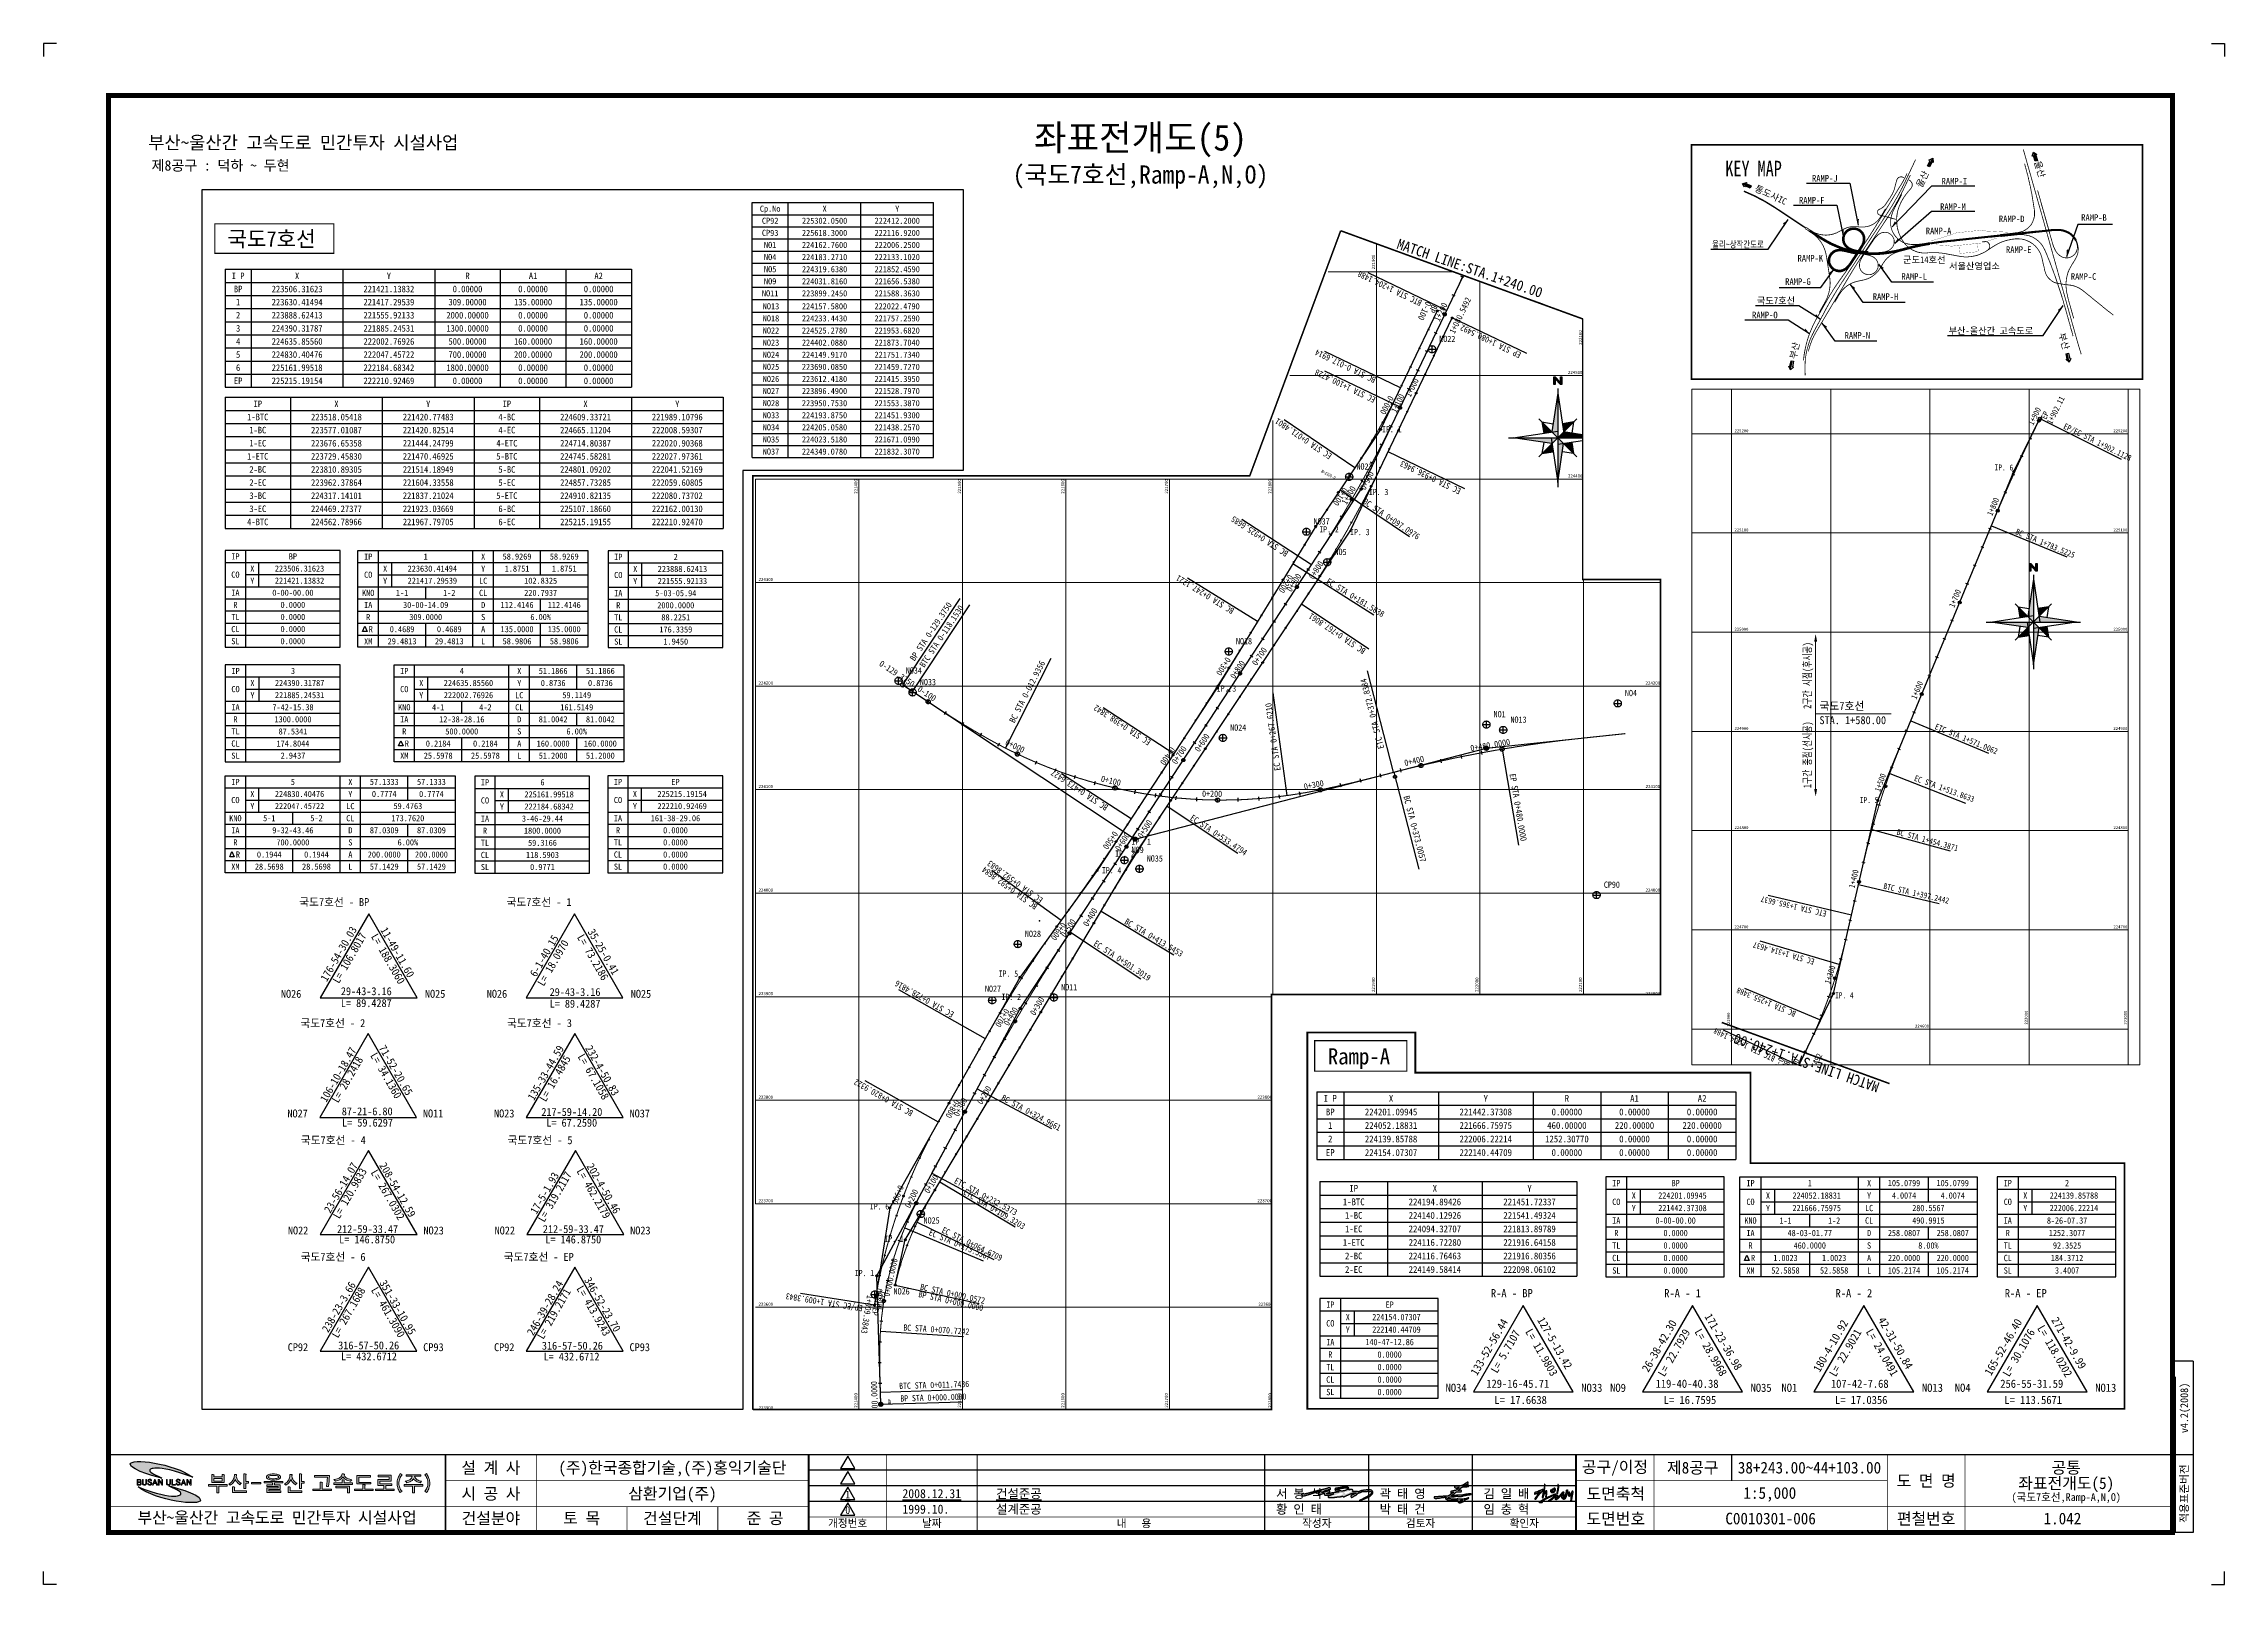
# Paper-space layout 'Layout1' of a CAD drawing. Header units: millimetres. Extents: x 0 to 841, y 0 to 594.
# The model-space entities are those that its viewports show. They can reach past a viewport. Long polylines and large blocks are cut down to what shows.
import ezdxf
from ezdxf.enums import TextEntityAlignment as Align

# ---------------------------------------------------------------- set-up
doc = ezdxf.new("R2010")
doc.units = ezdxf.units.MM
for name, pattern in [('A-CENTR01', [2, 1.25, -0.25, 0.25, -0.25]), ('CENTER', [2, 1.25, -0.25, 0.25, -0.25]), ('HIDDEN', [0.375, 0.25, -0.125])]:
    doc.linetypes.add(name, pattern=pattern)
for name, color, linetype in [('CA-ALGN-CNTL', 2, 'Continuous'), ('CA-ALGN-IPLN', 1, 'Continuous'), ('CA-ALGN-RampA', 2, 'Continuous'), ('CA-ALGN-RampF', 2, 'Continuous'), ('CA-ALGN-RampG', 2, 'Continuous'), ('CA-ALGN-RampH', 2, 'Continuous'), ('CA-ALGN-RampI', 2, 'Continuous'), ('CA-ALGN-RampJ', 2, 'Continuous'), ('CA-ALGN-RampK', 2, 'Continuous'), ('CA-ALGN-RampL', 2, 'Continuous'), ('CA-ALGN-RampM', 2, 'Continuous'), ('CA-ALGN-RampN', 2, 'Continuous'), ('CA-ALGN-RampO', 2, 'Continuous'), ('CA-ALGN-STSM', 2, 'Continuous'), ('CA-ALGN-SUBL', 1, 'Continuous'), ('CA-ALGN-SUBT', 2, 'Continuous'), ('CA-ALGN-TBSM', 2, 'Continuous'), ('CA-ALGN-TEXT', 3, 'Continuous'), ('CA-ALGN-국도7호선', 2, 'Continuous'), ('CA-ALGN-국도7호선평면선형', 2, 'Continuous'), ('CA-ALGN-군도14', 2, 'Continuous'), ('CA-ALGN-군도이설1', 2, 'Continuous'), ('CA-ALGN-군도이설2', 2, 'Continuous'), ('CA-ALGN-두현IC', 2, 'Continuous'), ('CA-ALGN-본선', 2, 'Continuous'), ('CA-ALGN-현IC', 2, 'Continuous'), ('CA-ALGN-회차로', 2, 'Continuous'), ('CA-LEAL', 1, 'Continuous'), ('CA-TABL-LIN1', 4, 'Continuous'), ('CA-TABL-LIN2', 1, 'Continuous'), ('CA-TABL-TEX1', 6, 'Continuous'), ('CA-TABL-TEX2', 3, 'Continuous'), ('CA-TEXT', 3, 'Continuous'), ('CV-AZMU', 3, 'Continuous'), ('CV-GRID-LINE', 1, 'Continuous'), ('CV-GRID-TEXT', 4, 'Continuous'), ('CV-SURV-LINE', 2, 'Continuous'), ('CV-SURV-SYMB', 3, 'Continuous'), ('CV-SURV-TEXT', 3, 'Continuous'), ('CX-BORD', 3, 'Continuous'), ('CX-BORD-LIN1', 4, 'Continuous'), ('CX-BORD-LIN2', 3, 'Continuous'), ('CX-BORD-TEX2', 7, 'Continuous'), ('CX-BORD-TEX3', 6, 'Continuous'), ('CX-COMM', 3, 'Continuous'), ('CX-MISC', 2, 'Continuous'), ('CX-PAPR', 2, 'Continuous'), ('CZ-LIN1', 7, 'Continuous'), ('CZ-LIN3', 1, 'Continuous'), ('CZ-MACL', 7, 'A-CENTR01'), ('CZ-MACT', 7, 'Continuous'), ('CZ-SYMB', 2, 'Continuous'), ('CZ-TEX1', 6, 'Continuous'), ('CZ-TEX2', 3, 'Continuous'), ('CZ-TEXT', 3, 'Continuous')]:
    doc.layers.add(name, color=color, linetype=linetype)
doc.styles.add('GHS', font='DotumChe.ttf')
doc.styles.add('GTXT', font='DotumChe.ttf')
doc.styles.add('Han_Romanstyle', font='DotumChe.ttf')
doc.styles.get("Standard").update_dxf_attribs({"font": 'DotumChe.ttf'})
doc.styles.add('TB_TEXT', font='DotumChe.ttf')
doc.styles.add('TB_WBTXT', font='DotumChe.ttf')
doc.styles.add('TB_WMTXT', font='DotumChe.ttf')
doc.styles.add('WDTXT', font='DotumChe.ttf')
doc.styles.add('견고딕', font='DotumChe.ttf')
doc.styles.add('돋움체', font='DotumChe.ttf')

psp = doc.layouts.get("Layout1")

# ---------------------------------------------------------------- texts
at = {"layer": 'CZ-MACT', "linetype": 'Continuous', "style": '돋움체', "width": 0.99}
for rotation, p in [(341.02772, (521.15, 513.94)), (161.02772, (708.66, 194.52))]:
    psp.add_text('MATCH LINE:STA.1+240.00', height=4, rotation=rotation, dxfattribs=at).set_placement(p, align=Align.BOTTOM_LEFT)

msp = doc.modelspace()

# ---------------------------------------------------------------- texts
at = {"layer": 'CA-ALGN-SUBT', "style": 'Han_Romanstyle', "width": 0.8}
for s, height, rotation, p in [('EP/EC STA 1+902.1128', 6, 333.7433, (222234, 225205.5)), ('BC STA 1+783.5225', 6, 337.5182, (222185.7, 225099)), ('ETC STA 1+571.0062', 6, 337.5182, (222104.4, 224902.6)), ('EC STA 1+513.8633', 6, 339.8568, (222083.6, 224850.5)), ('BC STA 1+454.3871', 6, 344.725, (222066, 224796)), ('BTC STA 1+397.2442', 6, 347.0636, (222052.7, 224741.4)), ('ETC STA 1+365.6637', 6, 167.0636, (221996.2, 224718.9)), ('EC STA 1+314.4637', 6, 164.13, (221984.1, 224670.5)), ('BC STA 1+255.3488', 6, 157.3559, (221965.5, 224617.6)), ('BTC STA 1+204.1488', 6, 154.4224, (221944.6, 224572.2)), ('EP STA 1+080.5492', 6, 154.4224, (222040.4, 224521.9)), ('BC STA 0-017.6914', 6, 154.4224, (221900.1, 224497.9)), ('EC STA 1+100.4728', 6, 154.4224, (221899.8, 224478.7)), ('EC STA 0+071.4801', 6, 146.1818, (221857.6, 224423.7)), ('R=1300.0 ', 3, 333.1367, (221846.3, 224406.4)), ('EC STA 0+936.9463', 6, 154.4224, (221982.3, 224390.4)), ('BC STA 0+097.0976', 6, 326.1818, (221886.3, 224376.7)), ('BC STA 0+925.6685', 6, 146.7181, (221815.5, 224329.6)), ('BC STA 0+247.1221', 6, 148.6022, (221763.2, 224274.4)), ('EC STA 0+181.5838', 6, 328.6022, (221850.9, 224299.5)), ('BC STA 0+767.8061', 6, 146.3465, (221890.2, 224235.5)), ('EC STA 0+398.3842', 6, 146.7181, (221682.7, 224147.3)), ('BC STA 0+473.6427', 6, 146.7181, (221641.4, 224084.4)), ('EC STA 0+533.4794', 6, 326.3465, (221719.4, 224071.3)), ('BC STA 0+592.8684', 6, 144.0908, (221573.3, 223988.6)), ('EC STA 0+592.8683', 6, 144.0908, (221578.4, 223994.6)), ('BC STA 0+413.5453', 6, 329.2098, (221656, 223970.9)), ('EC STA 0+501.3019', 6, 326.7181, (221626.1, 223949.9)), ('EC STA 0+728.4816', 6, 150.5658, (221492.5, 223884.7)), ('BC STA 0+820.9322', 6, 150.5658, (221453, 223789.4)), ('BC STA 0+324.9661', 6, 331.7698, (221536.9, 223800.4)), ('ETC STA 0+232.5373', 6, 331.7698, (221491.4, 223720.3)), ('ETC STA 0+109.3203', 6, 329.2098, (221500.3, 223709.6)), ('EC STA 0+173.5567', 6, 337.238, (221467, 223670)), ('EC STA 0+064.6709', 6, 333.9297, (221479.4, 223672.5)), ('BC STA 0+000.0572', 6, 347.5906, (221458.7, 223617)), ('EP/EC STA 1+009.3843', 6, 170.9385, (221404, 223601.9)), ('BP STA 0+000.0000', 6, 347.5906, (221457.1, 223610)), ('BC STA 0+070.7242', 6, 356.3055, (221442.8, 223577.6)), ('BTC STA 0+011.7436', 6, 1.7737, (221439, 223521)), ('BP STA 0+000.0000', 6, 1.7737, (221440.1, 223508.9))]:
    msp.add_text(s, height=height, rotation=rotation, dxfattribs=at).set_placement(p)
for s, p in [('IP. 6', (222165.2, 225163)), ('IP. 5', (222029.3, 224827.8)), ('IP. 4', (222004.3, 224631.1)), ('IP. 1', (221905.5, 224445.2)), ('IP. 3', (221892.7, 224384.5)), ('IP. 2', (221844.8, 224348.4)), ('IP. 3', (221874.6, 224345.8)), ('IP. 3', (221745.7, 224194.7)), ('IP. 2', (221647.6, 224035.2)), ('IP. 4', (221634.8, 224019.1)), ('IP. 5', (221535, 223919.3)), ('IP. 2', (221537.8, 223896.8)), ('IP. 6', (221410.5, 223694.5)), ('IP. 1', (221424.6, 223663.2)), ('IP. 1', (221396, 223630.1))]:
    msp.add_text(s, height=6, dxfattribs=at).set_placement(p)
at = {"layer": 'CA-ALGN-SUBT', "style": 'Han_Romanstyle'}
for s, rotation, p in [('BP STA 0-129.3750', 56.4303, (221453.7, 224223.6)), ('BTC STA 0-118.1530', 56.4303, (221463, 224217.4)), ('BC STA 0-012.9356', 62.983, (221550.2, 224163.8)), ('ETC STA 0+372.8384', 104.4808, (221907.5, 224140.2)), ('EC STA 0+267.6210', 97.9281, (221807.5, 224118.7)), ('EP STA 0+480.0000', 279.5856, (222028.5, 224114.9)), ('BC STA 0+373.0057', 284.4808, (221926, 224093.3))]:
    msp.add_text(s, height=6, rotation=rotation, dxfattribs=at).set_placement(p)
at = {"layer": 'CA-ALGN-TEXT', "style": 'Han_Romanstyle', "width": 0.8}
for s, rotation, p in [('1+900', 63.8106, (222204, 225207.9)), ('1+902.11', 63.7433, (222222.8, 225209)), ('EP ', 63.7433, (222217, 225213.9)), ('1+800', 66.9937, (222162.7, 225116.7)), ('1+700', 67.5182, (222124.4, 225024.2)), ('1+600', 67.5182, (222086.2, 224931.8)), ('1+500', 70.9915, (222049.7, 224838.6)), ('1+400', 77.0581, (222024, 224741.6)), ('1+300', 72.4726, (221999.3, 224645)), ('0-100', 244.4224, (221948, 224572.1)), ('BP ', 244.4224, (221953.7, 224569.1)), ('1+200', 64.4224, (221960.8, 224551.6)), ('1+080.5492', 64.4224, (221975.5, 224539.8)), ('1+000', 64.4224, (221933, 224478.6)), ('0+000', 242.7875, (221911.8, 224481)), ('1+100', 64.4016, (221919.3, 224463.4)), ('0+900', 62.6583, (221889.2, 224388.8)), ('0+100', 236.265, (221868.1, 224392.3)), ('1+000', 59.9942, (221871, 224374.7)), ('0+800', 57.8837, (221839.3, 224302.5)), ('0+200', 238.6022, (221815, 224308.3)), ('0+900', 56.7181, (221817.6, 224290.5)), ('0+700', 56.3465, (221784.2, 224219.2)), ('0+300', 237.9436, (221754.7, 224228.5)), ('0+800', 56.7181, (221763.1, 224206.5)), ('0+600', 56.3465, (221728.8, 224135.9)), ('0+400', 236.7181, (221700.9, 224141.9)), ('0+700', 56.7181, (221706.7, 224123.9)), ('0+500', 236.1373, (221645.8, 224060.4)), ('0+500', 57.1458, (221673.6, 224052.5)), ('0+600', 56.7181, (221651.9, 224040.3)), ('0+400', 59.2098, (221621.2, 223967.2)), ('0+600', 234.4313, (221596, 223972.3)), ('0+500', 56.7554, (221599.6, 223956.8)), ('0+700', 239.2059, (221540.9, 223889)), ('0+400', 59.6202, (221544.5, 223871.4)), ('0+300', 59.2098, (221570, 223881.3)), ('0+200', 59.2098, (221518.8, 223795.4)), ('0+800', 240.5658, (221492.6, 223801.2)), ('0+300', 61.7698, (221496.2, 223783.7)), ('0+900', 249.1135, (221438.1, 223718.5)), ('0+100', 59.4154, (221467.7, 223709.4)), ('0+200', 63.4339, (221449.3, 223695.3)), ('0+000.0000', 77.5906, (221429.5, 223609.9)), ('1+009.3843', 260.9385, (221407.9, 223612.2)), ('0+100', 80.8771, (221419.9, 223599.2)), ('1+000', 259.924, (221420.5, 223616.9)), ('EP', 259.924, (221413.6, 223600.1)), ('0+000.0000', 91.7737, (221418.6, 223491.2))]:
    msp.add_text(s, height=6, rotation=rotation, dxfattribs=at).set_placement(p)
at = {"layer": 'CA-ALGN-TEXT', "style": 'Han_Romanstyle'}
for s, rotation, p in [('0-129.3750', 326.4303, (221419, 224220.2)), ('0-100', 326.6254, (221456, 224195.6)), ('0+000', 334.5942, (221540.8, 224143.6)), ('0+480.0000', 9.5856, (221991.3, 224137)), ('0+400', 13.2458, (221927.7, 224122.7)), ('0+100', 347.0499, (221633.4, 224107.9)), ('0+200', 359.5055, (221731.5, 224093.1)), ('0+300', 11.3405, (221830.5, 224099.8))]:
    msp.add_text(s, height=6, rotation=rotation, dxfattribs=at).set_placement(p)
at = {"layer": 'CA-ALGN-TEXT', "style": 'Han_Romanstyle', "width": 0.8}
msp.add_text('IP. 1', height=6, dxfattribs=at).set_placement((221663.3, 224046.7))
at = {"layer": 'CA-ALGN-TEXT'}
msp.add_text('BP ', height=3, rotation=91.7737, dxfattribs=at).set_placement((221431.1, 223506.6))
at = {"layer": 'CA-TABL-TEX1', "style": 'GTXT'}
for s, p in [('Cp.No', (221137.9, 224906.6)), ('X', (221191.9, 224906.6)), ('Y', (221263.9, 224906.6))]:
    msp.add_text(s, height=6, dxfattribs=at).set_placement(p, align=Align.MIDDLE_CENTER)
at = {"layer": 'CA-TABL-TEX2', "style": 'GTXT'}
for s, p in [('CP92', (221137.9, 224894.6)), ('225302.0500', (221191.9, 224894.6)), ('222412.2000', (221263.9, 224894.6)), ('CP93', (221137.9, 224882.6)), ('225618.3000', (221191.9, 224882.6)), ('222116.9200', (221263.9, 224882.6)), ('NO1', (221137.9, 224870.6)), ('224162.7600', (221191.9, 224870.6)), ('222006.2500', (221263.9, 224870.6)), ('NO4', (221137.9, 224858.6)), ('224183.2710', (221191.9, 224858.6)), ('222133.1020', (221263.9, 224858.6)), ('NO5', (221137.9, 224846.6)), ('224319.6380', (221191.9, 224846.6)), ('221852.4590', (221263.9, 224846.6)), ('NO9', (221137.9, 224834.6)), ('224031.8160', (221191.9, 224834.6)), ('221656.5380', (221263.9, 224834.6)), ('NO11', (221137.9, 224822.6)), ('NO13', (221138.7, 224809.8)), ('224157.5800', (221191.8, 224809.8)), ('223899.2450', (221191.9, 224822.6)), ('222022.4790', (221263.8, 224809.8)), ('221588.3630', (221263.9, 224822.6)), ('NO18', (221138.7, 224797.8)), ('224233.4430', (221191.8, 224797.8)), ('221757.2590', (221263.8, 224797.8)), ('NO22', (221138.7, 224785.8)), ('224525.2780', (221191.8, 224785.8)), ('221953.6820', (221263.8, 224785.8)), ('NO23', (221138.7, 224773.8)), ('224402.0880', (221191.8, 224773.8)), ('221873.7040', (221263.8, 224773.8)), ('NO24', (221138.7, 224761.8)), ('224149.9170', (221191.8, 224761.8)), ('221751.7340', (221263.8, 224761.8)), ('NO25', (221138.7, 224749.8)), ('223690.0850', (221191.8, 224749.8)), ('221459.7270', (221263.8, 224749.8)), ('NO26', (221138.7, 224737.8)), ('223612.4180', (221191.8, 224737.8)), ('221415.3950', (221263.8, 224737.8)), ('NO27', (221138.7, 224725.8)), ('223896.4900', (221191.8, 224725.8)), ('221528.7970', (221263.8, 224725.8)), ('NO28', (221138.7, 224713.8)), ('223950.7530', (221191.8, 224713.8)), ('221553.3870', (221263.8, 224713.8)), ('NO33', (221138.7, 224701.8)), ('224193.8750', (221191.8, 224701.8)), ('221451.9300', (221263.8, 224701.8)), ('NO34', (221138.7, 224689.8)), ('NO35', (221138.7, 224677.8)), ('224205.0580', (221191.8, 224689.8)), ('224023.5180', (221191.8, 224677.8)), ('221438.2570', (221263.8, 224689.8)), ('221671.0990', (221263.8, 224677.8)), ('NO37', (221138.7, 224665.8)), ('224349.0780', (221191.8, 224665.8)), ('221832.3070', (221263.8, 224665.8))]:
    msp.add_text(s, height=6, dxfattribs=at).set_placement(p, align=Align.MIDDLE_CENTER)
at = {"layer": 'CA-TEXT', "style": '돋움체'}
for s, height, p in [('RAMP-J', 4, (222589.4, 225012.4, -220.7)), ('RAMP-I', 4, (222668.1, 225010.7, -220.7)), ('RAMP-F', 4, (222581.5, 224999.1, -220.7)), ('RAMP-M', 4, (222667.2, 224995.2, -220.7)), ('RAMP-D', 4, (222702.9, 224987.8, -116.7)), ('RAMP-B', 4, (222752.9, 224988.6)), ('RAMP-A', 4, (222658.5, 224980.5, -73.6)), ('RAMP-E', 4, (222707.2, 224969.1, -116.7)), ('RAMP-K', 4, (222580.6, 224963.9, -220.7)), ('군도14호선', 4, (222644.7, 224963, -220.7)), ('서울산영업소', 4, (222672.6, 224959.1, -220.7)), ('RAMP-G', 4, (222573.1, 224949.7, -147.2)), ('RAMP-L', 4, (222643.7, 224952.8, -147.2)), ('RAMP-C', 4, (222746.6, 224952.8, -116.7)), ('RAMP-O', 4, (222553, 224929.4, -220.7)), ('국도7호선', 4, (222555.9, 224938.2, -220.7)), ('RAMP-H', 4, (222626.3, 224940.6, -147.2)), ('RAMP-N', 4, (222609.2, 224917, -147.2)), ('부산-울산간 고속도로', 3.996, (222672.3, 224919.9, -220.7))]:
    msp.add_text(s, height=height, dxfattribs=at).set_placement(p)
at = {"layer": 'CA-TEXT', "style": '돋움체', "width": 0.8}
msp.add_text('율리~상작간도로', height=4, dxfattribs=at).set_placement((222528.7, 224972.3, -220.7))
at = {"layer": 'CV-GRID-TEXT', "lineweight": 0, "style": 'Han_Romanstyle'}
for s, p in [('225200', (221903, 225201.5)), ('225200', (222285, 225201.5)), ('225100', (221903, 225101.5)), ('225100', (222285, 225101.5)), ('225000', (221903, 225001.5)), ('225000', (222285, 225001.5)), ('224900', (221903, 224901.5)), ('224900', (222285, 224901.5)), ('224800', (221903, 224801.5)), ('224800', (222285, 224801.5)), ('224700', (221903, 224701.5)), ('224700', (222285, 224701.5)), ('224600', (222085, 224601.5)), ('224500', (222085, 224501.5)), ('224400', (222085, 224401.5)), ('224300', (221303, 224301.5)), ('224200', (221303, 224201.5)), ('224200', (222160, 224201.5)), ('224100', (221303, 224101.5)), ('224100', (222160, 224101.5)), ('224000', (221303, 224001.5)), ('224000', (222160, 224001.5)), ('223900', (221303, 223901.5)), ('223900', (222160, 223901.5)), ('223800', (221303, 223801.5)), ('223800', (221785, 223801.5)), ('223700', (221303, 223701.5)), ('223700', (221785, 223701.5)), ('223600', (221303, 223601.5)), ('223600', (221785.9, 223601.5)), ('223500', (221303, 223501.5))]:
    msp.add_text(s, height=3, dxfattribs=at).set_placement(p)
for s, p in [('221900', (221898.5, 224602.6)), ('222000', (222198.5, 224604.5)), ('223000', (222298.5, 224604.5)), ('222100', (222098.5, 224529.6)), ('221400', (221398.5, 224385.8)), ('221500', (221498.5, 224385.8)), ('221600', (221598.5, 224385.8)), ('221700', (221698.5, 224385.8)), ('221800', (221798.5, 224385.8)), ('221900', (221898.5, 223904.5)), ('222000', (221998.5, 223904.5)), ('222100', (222098.5, 223904.5)), ('221400', (221398.5, 223503)), ('221500', (221498.5, 223503)), ('221600', (221598.5, 223503)), ('221700', (221698.5, 223503)), ('221800', (221798.5, 223503))]:
    msp.add_text(s, height=3, rotation=90, dxfattribs=at).set_placement(p)
at = {"layer": 'CV-SURV-TEXT', "style": 'Han_Romanstyle'}
for s, height, p in [('NO22', 6, (221960.7, 224532.3)), ('NO23', 6, (221880.7, 224409.1)), ('NO37', 6, (221839.3, 224356.1)), ('NO5', 6, (221859.5, 224326.6)), ('NO18', 6, (221764.3, 224240.4)), ('NO34', 6, (221445.3, 224212.1)), ('NO33', 6, (221458.9, 224200.9)), ('NO4', 6, (222140.1, 224190.3)), ('NO1', 6, (222013.2, 224169.8)), ('NO13', 6, (222029.5, 224164.6)), ('NO24', 6, (221758.7, 224156.9)), ('NO26', 7.8, (220652.8, 224124.3)), ('29-43-3.16', 7.8, (220712.2, 224126.9)), ('NO25', 7.8, (220795.6, 224124.3)), ('NO26', 7.8, (220856.9, 224124.3)), ('29-43-3.16', 7.8, (220919.2, 224126.1)), ('NO25', 7.8, (220999.7, 224124.3)), ('L= 89.4287', 7.8, (220712.2, 224115.1)), ('L= 89.4287', 7.8, (220919.2, 224114.5)), ('국도7호선 - 2', 7.8, (220672, 224095.3)), ('국도7호선 - 3', 7.8, (220876.9, 224095.3)), ('NO9', 6, (221663.5, 224038.8)), ('NO35', 6, (221678.1, 224030.5)), ('NO27', 7.8, (220659.2, 224005.7)), ('87-21-6.80', 7.8, (220713.1, 224007.8)), ('NO11', 7.8, (220793.6, 224005.7)), ('NO23', 7.8, (220864.1, 224005.7)), ('217-59-14.20', 7.8, (220911, 224007.2)), ('NO37', 7.8, (220998.5, 224005.7)), ('CP90', 6, (222119.7, 224005.2)), ('R-A - BP', 7.8, (222580.9, 224007.1)), ('R-A - 1', 7.8, (222747.5, 224007.1)), ('R-A - 2', 7.8, (222912.2, 224007.1)), ('R-A - EP', 7.8, (223074.9, 224007.1)), ('L= 59.6297', 7.8, (220713.4, 223996.6)), ('L= 67.2590', 7.8, (220915.9, 223996.5)), ('국도7호선 - 4', 7.8, (220672.5, 223979.2)), ('국도7호선 - 5', 7.8, (220877.5, 223979.2)), ('NO28', 6, (221560.4, 223957.8)), ('129-16-45.71', 7.8, (222576.5, 223920.1)), ('119-40-40.38', 7.8, (222739.3, 223920.1)), ('107-42-7.68', 7.8, (222907.8, 223920.1)), ('256-55-31.59', 7.8, (223070.6, 223920.1)), ('NO11', 6, (221595.4, 223906.2)), ('NO34', 7.8, (222537.4, 223916.2)), ('L= 17.6638', 7.8, (222584.3, 223904.5)), ('NO33', 7.8, (222667.9, 223916.2)), ('NO9', 7.8, (222695.6, 223916.2)), ('L= 16.7595', 7.8, (222747.1, 223904.5)), ('NO35', 7.8, (222830.6, 223916.2)), ('NO1', 7.8, (222860.3, 223916.2)), ('L= 17.0356', 7.8, (222911.7, 223904.5)), ('NO13', 7.8, (222995.3, 223916.2)), ('NO4', 7.8, (223026.9, 223916.2)), ('L= 113.5671', 7.8, (223074.5, 223904.5)), ('NO13', 7.8, (223161.9, 223916.2)), ('212-59-33.47', 7.8, (220708.4, 223891.1)), ('212-59-33.47', 7.8, (220912.5, 223891.1)), ('NO27', 6, (221521.8, 223904.7)), ('NO22', 7.8, (220659.7, 223889.7)), ('L= 146.8750', 7.8, (220710.5, 223880.8)), ('NO23', 7.8, (220794.1, 223889.7)), ('NO22', 7.8, (220864.7, 223889.7)), ('L= 146.8750', 7.8, (220914.9, 223880.8)), ('NO23', 7.8, (220999.1, 223889.7)), ('국도7호선 - 6', 7.8, (220672.3, 223863.5)), ('국도7호선 - EP', 7.8, (220873.7, 223863.5)), ('CP92', 7.8, (220659.5, 223774)), ('316-57-50.26', 7.8, (220709.5, 223775.8)), ('CP93', 7.8, (220793.9, 223774)), ('CP92', 7.8, (220864.1, 223774)), ('316-57-50.26', 7.8, (220911.5, 223775.5)), ('CP93', 7.8, (220998.5, 223774)), ('L= 432.6712', 7.8, (220712.3, 223764.9)), ('L= 432.6712', 7.8, (220913.2, 223764.7)), ('NO25', 6, (221462.5, 223680.9)), ('NO26', 6, (221433.5, 223612.4))]:
    msp.add_text(s, height=height, dxfattribs=at).set_placement(p)
for s, rotation, p in [('176-54-30.03', 60.0007, (220698.2, 224139.7)), ('11-49-11.60', 299.9993, (220751.1, 224191.4)), ('35-25-0.41', 299.9993, (220956.6, 224189.8)), ('L= 106.8017', 60.0007, (220710.2, 224137.8)), ('L= 188.3060', 299.9993, (220741.8, 224185)), ('6-1-40.15', 60.0007, (220905.8, 224144.3)), ('L= 18.0970', 60.0007, (220913.3, 224135.1)), ('L= 73.2186', 299.9993, (220946.1, 224184.3)), ('106-10-18.47', 60.0007, (220697.7, 224020)), ('71-52-20.65', 299.9993, (220749.5, 224074.6)), ('135-33-44.59', 60.0007, (220903.6, 224021.8)), ('232-4-50.83', 299.9993, (220954.2, 224074.3)), ('L= 28.2418', 60.0007, (220709.4, 224019.4)), ('L= 34.1360', 299.9993, (220741, 224067.1)), ('L= 16.4845', 60.0007, (220915.3, 224020.5)), ('L= 67.1058', 299.9993, (220946.7, 224066)), ('133-52-56.44', 60.0007, (222567.6, 223931.1)), ('127-5-13.42', 299.9993, (222625.2, 223985.2)), ('26-38-42.30', 60.0007, (222732.3, 223934.4)), ('171-23-36.98', 299.9993, (222786, 223988.6)), ('180-4-10.92', 60.0007, (222897, 223934.4)), ('42-31-50.84', 299.9993, (222952.7, 223985.2)), ('165-52-46.40', 60.0007, (223061.7, 223931.1)), ('L= 118.0202', 299.9993, (223105.8, 223977.4)), ('271-42-9.99', 299.9993, (223119.3, 223985.2)), ('L= 5.7107', 60.0007, (222586.9, 223933.4)), ('L= 11.9803', 299.9993, (222613.7, 223974)), ('L= 22.7929', 60.0007, (222747.7, 223930)), ('L= 28.9968', 299.9993, (222776.4, 223974)), ('L= 22.9021', 60.0007, (222912.4, 223930)), ('L= 24.0491', 299.9993, (222941.1, 223974)), ('L= 30.1076', 60.0007, (223079.1, 223930)), ('23-56-14.07', 60.0007, (220701.7, 223910.1)), ('L= 120.9833', 60.0007, (220710.6, 223904.5)), ('L= 267.0302', 299.9993, (220741.5, 223951.1)), ('208-54-12.59', 299.9993, (220750, 223958.2)), ('L= 319.2117', 60.0007, (220913.8, 223901.1)), ('L= 462.2179', 299.9993, (220945.6, 223952.5)), ('202-4-50.46', 299.9993, (220955.5, 223957.4)), ('17-5-1.93', 60.0007, (220906.2, 223909.1)), ('346-52-23.70', 299.9993, (220953.2, 223844.5)), ('238-23-3.66', 60.0007, (220699.6, 223791.8)), ('L= 267.1688', 60.0007, (220709.2, 223786.3)), ('L= 461.3090', 299.9993, (220741.8, 223834.6)), ('351-33-10.95', 299.9993, (220750.1, 223841.7)), ('246-39-28.24', 60.0007, (220902.9, 223788.7)), ('L= 219.2171', 60.0007, (220912.9, 223785.1)), ('L= 413.9243', 299.9993, (220945.5, 223836.1))]:
    msp.add_text(s, height=7.8, rotation=rotation, dxfattribs=at).set_placement(p)
at = {"layer": 'CZ-TEX1', "style": '견고딕', "width": 0.8}
msp.add_text('KEY MAP', height=9.48, dxfattribs=at).set_placement((222553.9, 225015.6), align=Align.CENTER)
at = {"layer": 'CZ-TEX1'}
for s, height, style, p in [('국도7호선', 15.44, '돋움체', (220599.7, 224868.9)), ('Ramp-A', 15.44, '돋움체', (222424.2, 224230.9)), ('국도7호선 - BP', 7.8, 'Han_Romanstyle', (220670.9, 224215.3)), ('국도7호선 - 1', 7.8, 'Han_Romanstyle', (220876.5, 224215.3))]:
    msp.add_text(s, height=height, dxfattribs=dict(at, style=style)).set_placement(p)
at = {"layer": 'CZ-TEX2', "style": 'WDTXT', "width": 0.7}
for s, p in [('2구간 시점(후시공)', (221980.4, 224922.7)), ('1구간 종점(선시공)', (221980.4, 224842.8))]:
    msp.add_text(s, height=8, rotation=90, dxfattribs=at).set_placement(p)
at = {"layer": 'CZ-TEX2', "style": 'WDTXT'}
for s, p in [('국도7호선', (221988.6, 224921.6)), ('STA. 1+580.00', (221988.6, 224907.3))]:
    msp.add_text(s, height=8, dxfattribs=at).set_placement(p)
at = {"layer": 'CZ-TEX2', "lineweight": 0, "style": 'GHS'}
for s, p in [('I P', (220610.3, 224836.7)), ('X', (220668.8, 224836.7)), ('Y', (220759.8, 224836.7)), ('R', (220837.8, 224836.7)), ('A1', (220902.8, 224836.7)), ('A2', (220967.8, 224836.7)), ('BP', (220610.3, 224823.7)), ('223506.31623', (220668.8, 224823.7)), ('221421.13832', (220759.8, 224823.7)), ('0.00000', (220837.8, 224823.7)), ('0.00000', (220902.8, 224823.7)), ('0.00000', (220967.8, 224823.7)), ('1', (220610.3, 224810.7)), ('223630.41494', (220668.8, 224810.7)), ('221417.29539', (220759.8, 224810.7)), ('309.00000', (220837.8, 224810.7)), ('135.00000', (220902.8, 224810.7)), ('135.00000', (220967.8, 224810.7)), ('2', (220610.3, 224797.7)), ('223888.62413', (220668.8, 224797.7)), ('221555.92133', (220759.8, 224797.7)), ('2000.00000', (220837.8, 224797.7)), ('0.00000', (220902.8, 224797.7)), ('0.00000', (220967.8, 224797.7)), ('3', (220610.3, 224784.7)), ('224390.31787', (220668.8, 224784.7)), ('221885.24531', (220759.8, 224784.7)), ('1300.00000', (220837.8, 224784.7)), ('0.00000', (220902.8, 224784.7)), ('0.00000', (220967.8, 224784.7)), ('4', (220610.3, 224771.7)), ('224635.85560', (220668.8, 224771.7)), ('222002.76926', (220759.8, 224771.7)), ('500.00000', (220837.8, 224771.7)), ('160.00000', (220902.8, 224771.7)), ('160.00000', (220967.8, 224771.7)), ('5', (220610.3, 224758.7)), ('224830.40476', (220668.8, 224758.7)), ('222047.45722', (220759.8, 224758.7)), ('700.00000', (220837.8, 224758.7)), ('200.00000', (220902.8, 224758.7)), ('200.00000', (220967.8, 224758.7)), ('6', (220610.3, 224745.7)), ('225161.99518', (220668.8, 224745.7)), ('222184.68342', (220759.8, 224745.7)), ('1800.00000', (220837.8, 224745.7)), ('0.00000', (220902.8, 224745.7)), ('0.00000', (220967.8, 224745.7)), ('EP', (220610.3, 224732.7)), ('225215.19154', (220668.8, 224732.7)), ('222210.92469', (220759.8, 224732.7)), ('0.00000', (220837.8, 224732.7)), ('0.00000', (220902.8, 224732.7)), ('0.00000', (220967.8, 224732.7)), ('IP', (220629.8, 224709.8)), ('X', (220707.8, 224709.8)), ('Y', (220798.8, 224709.8)), ('IP', (220876.8, 224709.8)), ('X', (220954.8, 224709.8)), ('Y', (221045.8, 224709.8)), ('1-BTC', (220629.8, 224696.8)), ('223518.05418', (220707.8, 224696.8)), ('221420.77483', (220798.8, 224696.8)), ('4-BC', (220876.8, 224696.8)), ('224609.33721', (220954.8, 224696.8)), ('221989.10796', (221045.8, 224696.8)), ('1-BC', (220629.8, 224683.8)), ('223577.01087', (220707.8, 224683.8)), ('221420.82514', (220798.8, 224683.8)), ('4-EC', (220876.8, 224683.8)), ('224665.11204', (220954.8, 224683.8)), ('222008.59307', (221045.8, 224683.8)), ('1-EC', (220629.8, 224670.8)), ('223676.65358', (220707.8, 224670.8)), ('221444.24799', (220798.8, 224670.8)), ('4-ETC', (220876.8, 224670.8)), ('224714.80387', (220954.8, 224670.8)), ('222020.90368', (221045.8, 224670.8)), ('1-ETC', (220629.8, 224657.8)), ('223729.45830', (220707.8, 224657.8)), ('221470.46925', (220798.8, 224657.8)), ('5-BTC', (220876.8, 224657.8)), ('224745.58281', (220954.8, 224657.8)), ('222027.97361', (221045.8, 224657.8)), ('2-BC', (220629.8, 224644.8)), ('223810.89305', (220707.8, 224644.8)), ('221514.18949', (220798.8, 224644.8)), ('5-BC', (220876.8, 224644.8)), ('224801.09202', (220954.8, 224644.8)), ('222041.52169', (221045.8, 224644.8)), ('2-EC', (220629.8, 224631.8)), ('223962.37864', (220707.8, 224631.8)), ('221604.33558', (220798.8, 224631.8)), ('5-EC', (220876.8, 224631.8)), ('224857.73285', (220954.8, 224631.8)), ('222059.60805', (221045.8, 224631.8)), ('3-BC', (220629.8, 224618.8)), ('224317.14101', (220707.8, 224618.8)), ('221837.21024', (220798.8, 224618.8)), ('5-ETC', (220876.8, 224618.8)), ('224910.82135', (220954.8, 224618.8)), ('222080.73702', (221045.8, 224618.8)), ('3-EC', (220629.8, 224605.8)), ('224469.27377', (220707.8, 224605.8)), ('221923.03669', (220798.8, 224605.8)), ('6-BC', (220876.8, 224605.8)), ('225107.18660', (220954.8, 224605.8)), ('222162.00130', (221045.8, 224605.8)), ('4-BTC', (220629.8, 224592.8)), ('224562.78966', (220707.8, 224592.8)), ('221967.79705', (220798.8, 224592.8)), ('6-EC', (220876.8, 224592.8)), ('225215.19155', (220954.8, 224592.8)), ('222210.92470', (221045.8, 224592.8)), ('I P', (222426.5, 224194.9)), ('X', (222485, 224194.9)), ('Y', (222576, 224194.9)), ('R', (222654, 224194.9)), ('A1', (222719, 224194.9)), ('A2', (222784, 224194.9)), ('BP', (222426.5, 224181.9)), ('224201.09945', (222485, 224181.9)), ('221442.37308', (222576, 224181.9)), ('0.00000', (222654, 224181.9)), ('0.00000', (222719, 224181.9)), ('0.00000', (222784, 224181.9)), ('1', (222426.5, 224168.9)), ('224052.18831', (222485, 224168.9)), ('221666.75975', (222576, 224168.9)), ('460.00000', (222654, 224168.9)), ('220.00000', (222719, 224168.9)), ('220.00000', (222784, 224168.9)), ('2', (222426.5, 224155.9)), ('224139.85788', (222485, 224155.9)), ('222006.22214', (222576, 224155.9)), ('1252.30770', (222654, 224155.9)), ('0.00000', (222719, 224155.9)), ('0.00000', (222784, 224155.9)), ('EP', (222426.5, 224142.9)), ('224154.07307', (222485, 224142.9)), ('222140.44709', (222576, 224142.9)), ('0.00000', (222654, 224142.9)), ('0.00000', (222719, 224142.9)), ('0.00000', (222784, 224142.9)), ('IP', (222449.1, 224108.5)), ('X', (222527.1, 224108.5)), ('Y', (222618.1, 224108.5)), ('1-BTC', (222449.1, 224095.5)), ('224194.89426', (222527.1, 224095.5)), ('221451.72337', (222618.1, 224095.5)), ('1-BC', (222449.1, 224082.5)), ('224140.12926', (222527.1, 224082.5)), ('221541.49324', (222618.1, 224082.5)), ('1-EC', (222449.1, 224069.5)), ('224094.32707', (222527.1, 224069.5)), ('221813.89789', (222618.1, 224069.5)), ('1-ETC', (222449.1, 224056.5)), ('224116.72280', (222527.1, 224056.5)), ('221916.64158', (222618.1, 224056.5)), ('2-BC', (222449.1, 224043.5)), ('224116.76463', (222527.1, 224043.5)), ('221916.80356', (222618.1, 224043.5)), ('2-EC', (222449.1, 224030.5)), ('224149.58414', (222527.1, 224030.5)), ('222098.06102', (222618.1, 224030.5))]:
    msp.add_text(s, height=6.5, dxfattribs=at).set_placement(p, align=Align.CENTER)
at = {"layer": 'CZ-TEXT', "style": '돋움체'}
for s, rotation, p in [('울산', 286.9787, (222724.3, 225024.3, -10.5)), ('울산', 64.5941, (222656.1, 225008.4, -10.5)), ('통도사IC', 335.277, (222554.2, 225006.8, -220.7)), ('부산', 285.4701, (222739.1, 224919.9, -10.5)), ('부산', 76.9933, (222579.6, 224904.4, -10.5))]:
    msp.add_text(s, height=4, rotation=rotation, dxfattribs=at).set_placement(p)

# ---------------------------------------------------------------- blocks, each defined once
blk = doc.blocks.new('CXBLKA1-KHCA_PS809')
at = {"layer": 'CX-COMM'}
h = blk.add_hatch(color=256, dxfattribs=at)
h.paths.add_polyline_path([(501.53, 35.41), (501.56, 35.39), (501.58, 35.38), (501.61, 35.36), (501.63, 35.35), (501.66, 35.33), (501.68, 35.32), (501.71, 35.3), (501.73, 35.29), (501.75, 35.27), (501.76, 35.26), (501.78, 35.24), (501.79, 35.23), (501.8, 35.22), (501.81, 35.21), (501.83, 35.2), (501.83, 35.19), (501.84, 35.17), (501.85, 35.16), (501.86, 35.15), (501.86, 35.14), (501.87, 35.13), (501.88, 35.12), (501.88, 35.11), (501.89, 35.09), (501.89, 35.08), (501.9, 35.07), (501.9, 35.06), (501.91, 35.04), (501.91, 35.03), (501.92, 35.01), (501.92, 35), (501.92, 34.98), (501.93, 34.97), (501.93, 34.95), (501.94, 34.93), (501.94, 34.92), (501.94, 34.9), (501.94, 34.88), (501.95, 34.86), (501.95, 34.84), (501.95, 34.82), (501.95, 34.81), (501.95, 34.79), (501.95, 34.77), (501.96, 34.75), (501.96, 34.74), (501.96, 34.73), (501.96, 34.71), (501.96, 34.7), (501.97, 34.7), (501.97, 34.69), (501.97, 34.68), (501.98, 34.68), (501.98, 34.68), (501.99, 34.68), (501.99, 34.68), (502, 34.68), (502.01, 34.69), (502.03, 34.69), (502.04, 34.7), (502.07, 34.71), (502.09, 34.72), (502.12, 34.74), (502.16, 34.75), (502.21, 34.77), (502.26, 34.8), (502.32, 34.82), (502.39, 34.85), (502.46, 34.88), (502.54, 34.91), (502.62, 34.94), (502.7, 34.98), (502.79, 35.02), (502.88, 35.05), (502.97, 35.09), (503.05, 35.13), (503.14, 35.17), (503.22, 35.21), (503.3, 35.25), (503.37, 35.28), (503.43, 35.32), (503.49, 35.35), (503.54, 35.38), (503.58, 35.41), (503.62, 35.43), (503.66, 35.46), (503.7, 35.48), (503.73, 35.5), (503.76, 35.52), (503.79, 35.54), (503.82, 35.56), (503.85, 35.58), (503.87, 35.6), (503.9, 35.61), (503.92, 35.63), (503.95, 35.64), (503.97, 35.66), (503.99, 35.67), (504.02, 35.69), (504.04, 35.7), (504.06, 35.71), (504.07, 35.72), (504.09, 35.73), (504.11, 35.75), (504.12, 35.76), (504.14, 35.76), (504.15, 35.77), (504.16, 35.78), (504.18, 35.79), (504.19, 35.8), (504.2, 35.81), (504.21, 35.82), (504.23, 35.83), (504.24, 35.85), (504.25, 35.86), (504.27, 35.87), (504.28, 35.88), (504.29, 35.9), (504.3, 35.91), (504.31, 35.92), (504.32, 35.93), (504.32, 35.94), (504.33, 35.95), (504.33, 35.96), (504.33, 35.96), (504.33, 35.97), (504.33, 35.98), (504.32, 35.98), (504.32, 35.99), (504.32, 35.99), (504.31, 36), (504.3, 36), (504.29, 36), (504.28, 36.01), (504.26, 36.01), (504.24, 36.01), (504.21, 36.01), (504.18, 36.01), (504.14, 36.01), (504.1, 36.01), (504.06, 36.01), (504.01, 36.01), (503.96, 36.01), (503.91, 36), (503.85, 36), (503.8, 36), (503.74, 36), (503.69, 35.99), (503.63, 35.99), (503.58, 35.98), (503.54, 35.98), (503.49, 35.97), (503.46, 35.97), (503.43, 35.96), (503.4, 35.96), (503.37, 35.95), (503.35, 35.95), (503.33, 35.94), (503.31, 35.94), (503.29, 35.93), (503.27, 35.93), (503.25, 35.92), (503.22, 35.92), (503.19, 35.91), (503.16, 35.91), (503.12, 35.9), (503.07, 35.89), (503.02, 35.88), (502.95, 35.87), (502.88, 35.85), (502.81, 35.84), (502.73, 35.83), (502.65, 35.81), (502.57, 35.8), (502.5, 35.78), (502.43, 35.77), (502.38, 35.76), (502.33, 35.75), (502.28, 35.74), (502.24, 35.73), (502.2, 35.72), (502.16, 35.71), (502.13, 35.7), (502.08, 35.69), (502.04, 35.68), (501.99, 35.67), (501.94, 35.66), (501.89, 35.64), (501.83, 35.63), (501.78, 35.62), (501.73, 35.6), (501.68, 35.59), (501.63, 35.58), (501.59, 35.57), (501.55, 35.56), (501.51, 35.55), (501.48, 35.54), (501.45, 35.53), (501.44, 35.52), (501.42, 35.51), (501.42, 35.5), (501.42, 35.49), (501.43, 35.47), (501.44, 35.46), (501.46, 35.45), (501.48, 35.44), (501.51, 35.42)], flags=16)
h.paths.add_polyline_path([(500.07, 36.06), (500.02, 36.08), (499.98, 36.09), (499.94, 36.1), (499.9, 36.11), (499.87, 36.12), (499.83, 36.13), (499.8, 36.14), (499.78, 36.15), (499.75, 36.16), (499.72, 36.16), (499.69, 36.17), (499.67, 36.18), (499.64, 36.18), (499.62, 36.19), (499.59, 36.2), (499.57, 36.2), (499.55, 36.21), (499.53, 36.21), (499.51, 36.21), (499.49, 36.22), (499.47, 36.22), (499.45, 36.23), (499.43, 36.23), (499.41, 36.24), (499.39, 36.25), (499.37, 36.26), (499.34, 36.26), (499.31, 36.27), (499.29, 36.28), (499.26, 36.29), (499.23, 36.3), (499.2, 36.32), (499.17, 36.33), (499.14, 36.34), (499.11, 36.35), (499.08, 36.35), (499.05, 36.36), (499.01, 36.37), (498.98, 36.38), (498.95, 36.39), (498.91, 36.39), (498.88, 36.4), (498.84, 36.4), (498.81, 36.41), (498.78, 36.41), (498.75, 36.42), (498.72, 36.43), (498.69, 36.44), (498.67, 36.45), (498.65, 36.46), (498.63, 36.48), (498.61, 36.49), (498.6, 36.51), (498.58, 36.53), (498.58, 36.54), (498.57, 36.56), (498.57, 36.57), (498.57, 36.58), (498.57, 36.59), (498.57, 36.6), (498.58, 36.61), (498.58, 36.62), (498.59, 36.63), (498.6, 36.64), (498.61, 36.64), (498.63, 36.65), (498.64, 36.66), (498.66, 36.67), (498.67, 36.67), (498.69, 36.68), (498.71, 36.69), (498.73, 36.7), (498.76, 36.71), (498.78, 36.72), (498.81, 36.73), (498.84, 36.74), (498.87, 36.75), (498.9, 36.76), (498.93, 36.77), (498.97, 36.78), (499.01, 36.79), (499.05, 36.8), (499.1, 36.8), (499.14, 36.81), (499.19, 36.81), (499.24, 36.82), (499.29, 36.82), (499.33, 36.82), (499.38, 36.83), (499.43, 36.83), (499.48, 36.83), (499.53, 36.84), (499.58, 36.85), (499.64, 36.86), (499.7, 36.87), (499.77, 36.88), (499.84, 36.9), (499.92, 36.92), (500, 36.94), (500.09, 36.96), (500.17, 36.98), (500.25, 37), (500.33, 37.02), (500.41, 37.04), (500.48, 37.05), (500.54, 37.06), (500.6, 37.07), (500.67, 37.08), (500.73, 37.08), (500.79, 37.09), (500.86, 37.1), (500.93, 37.11), (501.01, 37.12), (501.1, 37.13), (501.19, 37.14), (501.27, 37.15), (501.36, 37.16), (501.45, 37.17), (501.54, 37.18), (501.62, 37.19), (501.69, 37.2), (501.76, 37.2), (501.82, 37.2), (501.88, 37.2), (501.94, 37.2), (501.99, 37.2), (502.04, 37.2), (502.09, 37.2), (502.13, 37.2), (502.18, 37.2), (502.22, 37.2), (502.26, 37.2), (502.31, 37.2), (502.34, 37.2), (502.38, 37.19), (502.42, 37.19), (502.45, 37.18), (502.48, 37.18), (502.51, 37.17), (502.54, 37.16), (502.57, 37.15), (502.59, 37.14), (502.61, 37.13), (502.64, 37.12), (502.66, 37.11), (502.67, 37.1), (502.69, 37.09), (502.71, 37.08), (502.72, 37.07), (502.74, 37.06), (502.75, 37.04), (502.77, 37.03), (502.79, 37.01), (502.81, 37), (502.83, 36.98), (502.85, 36.96), (502.87, 36.94), (502.88, 36.92), (502.9, 36.9), (502.91, 36.87), (502.92, 36.86), (502.93, 36.84), (502.93, 36.82), (502.94, 36.8), (502.94, 36.78), (502.93, 36.76), (502.93, 36.74), (502.92, 36.73), (502.9, 36.71), (502.89, 36.69), (502.87, 36.68), (502.85, 36.66), (502.83, 36.64), (502.8, 36.62), (502.77, 36.59), (502.74, 36.57), (502.7, 36.54), (502.66, 36.51), (502.61, 36.49), (502.56, 36.46), (502.52, 36.43), (502.47, 36.4), (502.42, 36.37), (502.37, 36.34), (502.32, 36.32), (502.27, 36.3), (502.23, 36.28), (502.18, 36.26), (502.14, 36.24), (502.1, 36.23), (502.06, 36.22), (502.02, 36.2), (501.98, 36.19), (501.94, 36.18), (501.91, 36.17), (501.87, 36.16), (501.83, 36.15), (501.8, 36.14), (501.76, 36.13), (501.72, 36.12), (501.68, 36.12), (501.64, 36.11), (501.6, 36.1), (501.56, 36.1), (501.52, 36.09), (501.47, 36.08), (501.43, 36.07), (501.39, 36.06), (501.35, 36.05), (501.31, 36.04), (501.27, 36.03), (501.23, 36.01), (501.19, 36), (501.15, 35.99), (501.12, 35.98), (501.09, 35.97), (501.06, 35.96), (501.03, 35.95), (501, 35.94), (500.97, 35.94), (500.95, 35.93), (500.93, 35.93), (500.91, 35.93), (500.89, 35.92), (500.87, 35.92), (500.85, 35.92), (500.84, 35.92), (500.82, 35.91), (500.81, 35.91), (500.79, 35.91), (500.77, 35.91), (500.76, 35.9), (500.74, 35.9), (500.72, 35.9), (500.7, 35.9), (500.68, 35.9), (500.65, 35.9), (500.62, 35.9), (500.58, 35.91), (500.54, 35.92), (500.49, 35.93), (500.43, 35.94), (500.37, 35.96), (500.31, 35.98), (500.25, 36), (500.19, 36.02), (500.13, 36.04)], flags=16)
h.paths.add_polyline_path([(496.95, 33.99), (496.99, 33.99), (497.04, 33.99), (497.1, 33.99), (497.16, 34), (497.22, 34), (497.29, 34), (497.35, 34.01), (497.42, 34.02), (497.48, 34.03), (497.54, 34.04), (497.59, 34.05), (497.65, 34.06), (497.7, 34.07), (497.75, 34.08), (497.81, 34.08), (497.87, 34.09), (497.93, 34.1), (498, 34.1), (498.06, 34.1), (498.13, 34.11), (498.2, 34.11), (498.28, 34.11), (498.35, 34.11), (498.42, 34.11), (498.5, 34.12), (498.57, 34.12), (498.65, 34.13), (498.72, 34.13), (498.79, 34.14), (498.85, 34.14), (498.91, 34.15), (498.97, 34.16), (499.02, 34.16), (499.07, 34.17), (499.11, 34.18), (499.15, 34.19), (499.19, 34.2), (499.22, 34.21), (499.26, 34.21), (499.29, 34.22), (499.33, 34.23), (499.36, 34.23), (499.4, 34.24), (499.44, 34.24), (499.48, 34.24), (499.51, 34.25), (499.55, 34.25), (499.59, 34.25), (499.62, 34.25), (499.66, 34.26), (499.7, 34.26), (499.73, 34.26), (499.77, 34.27), (499.81, 34.27), (499.85, 34.28), (499.89, 34.28), (499.93, 34.29), (499.97, 34.29), (500.01, 34.3), (500.06, 34.31), (500.1, 34.32), (500.14, 34.33), (500.18, 34.34), (500.22, 34.35), (500.26, 34.36), (500.29, 34.38), (500.32, 34.39), (500.35, 34.41), (500.38, 34.42), (500.41, 34.44), (500.45, 34.45), (500.48, 34.47), (500.51, 34.48), (500.54, 34.5), (500.57, 34.51), (500.61, 34.53), (500.64, 34.54), (500.68, 34.55), (500.72, 34.57), (500.76, 34.58), (500.8, 34.59), (500.84, 34.61), (500.88, 34.62), (500.92, 34.63), (500.96, 34.64), (500.99, 34.66), (501.03, 34.67), (501.06, 34.68), (501.09, 34.69), (501.11, 34.7), (501.13, 34.71), (501.15, 34.73), (501.17, 34.74), (501.18, 34.75), (501.19, 34.75), (501.21, 34.76), (501.22, 34.77), (501.22, 34.78), (501.23, 34.79), (501.24, 34.79), (501.24, 34.8), (501.24, 34.81), (501.24, 34.82), (501.24, 34.83), (501.24, 34.85), (501.23, 34.86), (501.22, 34.88), (501.21, 34.89), (501.2, 34.91), (501.18, 34.93), (501.17, 34.95), (501.15, 34.97), (501.12, 34.98), (501.1, 35), (501.07, 35.02), (501.05, 35.03), (501.02, 35.05), (500.99, 35.07), (500.96, 35.08), (500.94, 35.1), (500.91, 35.11), (500.89, 35.12), (500.87, 35.14), (500.85, 35.15), (500.83, 35.16), (500.8, 35.18), (500.78, 35.19), (500.76, 35.2), (500.73, 35.21), (500.7, 35.22), (500.67, 35.23), (500.64, 35.24), (500.61, 35.25), (500.58, 35.26), (500.56, 35.27), (500.53, 35.27), (500.5, 35.28), (500.48, 35.28), (500.46, 35.29), (500.43, 35.29), (500.41, 35.28), (500.39, 35.28), (500.37, 35.28), (500.35, 35.27), (500.33, 35.27), (500.3, 35.26), (500.28, 35.25), (500.25, 35.24), (500.23, 35.23), (500.2, 35.22), (500.17, 35.21), (500.14, 35.2), (500.11, 35.2), (500.08, 35.19), (500.05, 35.19), (500.02, 35.19), (499.99, 35.18), (499.95, 35.18), (499.92, 35.17), (499.89, 35.17), (499.86, 35.16), (499.83, 35.16), (499.8, 35.15), (499.77, 35.14), (499.74, 35.13), (499.71, 35.12), (499.69, 35.12), (499.66, 35.11), (499.64, 35.1), (499.62, 35.09), (499.6, 35.09), (499.58, 35.08), (499.57, 35.07), (499.55, 35.07), (499.53, 35.06), (499.52, 35.05), (499.5, 35.05), (499.48, 35.04), (499.47, 35.03), (499.45, 35.02), (499.43, 35.02), (499.41, 35.01), (499.4, 35), (499.38, 34.99), (499.36, 34.99), (499.34, 34.98), (499.32, 34.97), (499.3, 34.96), (499.28, 34.96), (499.26, 34.95), (499.23, 34.94), (499.21, 34.93), (499.19, 34.92), (499.16, 34.91), (499.14, 34.9), (499.11, 34.89), (499.09, 34.88), (499.06, 34.86), (499.03, 34.85), (498.99, 34.83), (498.96, 34.81), (498.92, 34.79), (498.88, 34.76), (498.84, 34.74), (498.8, 34.72), (498.76, 34.7), (498.72, 34.67), (498.68, 34.65), (498.64, 34.63), (498.6, 34.61), (498.56, 34.6), (498.53, 34.58), (498.5, 34.56), (498.46, 34.55), (498.43, 34.54), (498.4, 34.52), (498.37, 34.51), (498.34, 34.5), (498.32, 34.49), (498.29, 34.48), (498.26, 34.47), (498.23, 34.46), (498.2, 34.45), (498.17, 34.44), (498.14, 34.43), (498.1, 34.43), (498.07, 34.42), (498.02, 34.41), (497.98, 34.4), (497.93, 34.39), (497.88, 34.38), (497.83, 34.37), (497.77, 34.36), (497.7, 34.35), (497.64, 34.34), (497.57, 34.33), (497.51, 34.31), (497.44, 34.3), (497.38, 34.28), (497.33, 34.27), (497.28, 34.25), (497.23, 34.24), (497.19, 34.22), (497.16, 34.21), (497.13, 34.2), (497.11, 34.18), (497.08, 34.17), (497.07, 34.16), (497.05, 34.15), (497.04, 34.15), (497.02, 34.14), (497.01, 34.14), (497, 34.13), (497, 34.13), (496.99, 34.12), (496.98, 34.12), (496.97, 34.11), (496.96, 34.11), (496.95, 34.1), (496.94, 34.09), (496.93, 34.08), (496.93, 34.07), (496.92, 34.06), (496.91, 34.05), (496.9, 34.04), (496.89, 34.03), (496.89, 34.02), (496.89, 34.02), (496.89, 34.01), (496.9, 34), (496.92, 34)], flags=16)
h.paths.add_polyline_path([(485.48, 34.86), (485.47, 34.87), (485.45, 34.87), (485.44, 34.88), (485.43, 34.89), (485.42, 34.89), (485.41, 34.89), (485.4, 34.9), (485.39, 34.9), (485.37, 34.9), (485.36, 34.9), (485.34, 34.9), (485.33, 34.9), (485.31, 34.89), (485.3, 34.89), (485.28, 34.89), (485.27, 34.88), (485.25, 34.87), (485.24, 34.87), (485.22, 34.86), (485.21, 34.85), (485.2, 34.85), (485.18, 34.84), (485.17, 34.83), (485.16, 34.82), (485.15, 34.81), (485.14, 34.8), (485.13, 34.78), (485.12, 34.77), (485.11, 34.76), (485.11, 34.74), (485.11, 34.73), (485.1, 34.71), (485.11, 34.7), (485.11, 34.68), (485.12, 34.66), (485.12, 34.65), (485.13, 34.63), (485.14, 34.6), (485.16, 34.58), (485.17, 34.56), (485.19, 34.53), (485.21, 34.51), (485.22, 34.48), (485.24, 34.45), (485.27, 34.42), (485.29, 34.4), (485.32, 34.37), (485.34, 34.34), (485.37, 34.32), (485.4, 34.3), (485.43, 34.27), (485.47, 34.25), (485.5, 34.24), (485.54, 34.22), (485.57, 34.2), (485.61, 34.19), (485.65, 34.18), (485.69, 34.16), (485.74, 34.16), (485.78, 34.15), (485.84, 34.15), (485.89, 34.14), (485.96, 34.15), (486.03, 34.15), (486.1, 34.16), (486.18, 34.17), (486.27, 34.19), (486.37, 34.21), (486.47, 34.23), (486.58, 34.26), (486.7, 34.29), (486.82, 34.32), (486.94, 34.35), (487.07, 34.39), (487.2, 34.43), (487.33, 34.46), (487.46, 34.5), (487.59, 34.54), (487.72, 34.58), (487.84, 34.62), (487.96, 34.66), (488.07, 34.7), (488.19, 34.73), (488.29, 34.77), (488.4, 34.8), (488.51, 34.84), (488.62, 34.88), (488.73, 34.92), (488.85, 34.95), (488.97, 34.99), (489.09, 35.03), (489.22, 35.07), (489.35, 35.12), (489.48, 35.16), (489.62, 35.2), (489.75, 35.24), (489.9, 35.28), (490.04, 35.32), (490.18, 35.36), (490.32, 35.4), (490.45, 35.44), (490.58, 35.48), (490.71, 35.51), (490.83, 35.55), (490.93, 35.58), (491.03, 35.61), (491.12, 35.63), (491.21, 35.66), (491.3, 35.68), (491.38, 35.7), (491.46, 35.73), (491.55, 35.75), (491.64, 35.77), (491.73, 35.79), (491.82, 35.82), (491.91, 35.84), (492.01, 35.86), (492.1, 35.89), (492.19, 35.91), (492.28, 35.93), (492.37, 35.95), (492.45, 35.98), (492.53, 35.99), (492.6, 36.01), (492.65, 36.03), (492.7, 36.04), (492.73, 36.04), (492.74, 36.04), (492.74, 36.03), (492.71, 36.02), (492.68, 36), (492.64, 35.98), (492.59, 35.95), (492.53, 35.93), (492.48, 35.9), (492.42, 35.87), (492.37, 35.84), (492.33, 35.81), (492.29, 35.78), (492.25, 35.75), (492.21, 35.72), (492.17, 35.69), (492.14, 35.67), (492.1, 35.64), (492.07, 35.62), (492.03, 35.59), (491.99, 35.57), (491.96, 35.54), (491.92, 35.52), (491.88, 35.5), (491.84, 35.48), (491.8, 35.46), (491.77, 35.44), (491.73, 35.41), (491.69, 35.39), (491.66, 35.37), (491.62, 35.35), (491.59, 35.33), (491.56, 35.3), (491.54, 35.28), (491.52, 35.25), (491.5, 35.23), (491.49, 35.2), (491.48, 35.17), (491.47, 35.14), (491.47, 35.11), (491.47, 35.08), (491.47, 35.05), (491.47, 35.02), (491.47, 34.98), (491.48, 34.95), (491.49, 34.92), (491.51, 34.89), (491.52, 34.86), (491.54, 34.82), (491.57, 34.79), (491.6, 34.76), (491.63, 34.74), (491.66, 34.71), (491.7, 34.69), (491.74, 34.66), (491.79, 34.64), (491.84, 34.62), (491.89, 34.61), (491.94, 34.6), (491.99, 34.59), (492.05, 34.58), (492.11, 34.58), (492.16, 34.58), (492.22, 34.58), (492.28, 34.59), (492.34, 34.61), (492.39, 34.62), (492.45, 34.65), (492.51, 34.67), (492.57, 34.7), (492.62, 34.73), (492.68, 34.76), (492.74, 34.79), (492.81, 34.81), (492.87, 34.84), (492.94, 34.87), (493, 34.89), (493.07, 34.91), (493.14, 34.94), (493.2, 34.96), (493.27, 34.98), (493.33, 35), (493.39, 35.03), (493.45, 35.05), (493.51, 35.08), (493.56, 35.1), (493.61, 35.12), (493.66, 35.14), (493.7, 35.16), (493.74, 35.17), (493.77, 35.18), (493.8, 35.19), (493.83, 35.19), (493.85, 35.19), (493.87, 35.19), (493.89, 35.18), (493.9, 35.16), (493.9, 35.14), (493.9, 35.12), (493.89, 35.09), (493.88, 35.06), (493.87, 35.03), (493.86, 35), (493.86, 34.96), (493.85, 34.92), (493.84, 34.88), (493.84, 34.85), (493.85, 34.81), (493.85, 34.78), (493.87, 34.74), (493.88, 34.7), (493.9, 34.67), (493.92, 34.63), (493.95, 34.6), (493.98, 34.57), (494.01, 34.53), (494.04, 34.5), (494.08, 34.47), (494.12, 34.44), (494.17, 34.42), (494.21, 34.39), (494.27, 34.38), (494.32, 34.36), (494.38, 34.35), (494.44, 34.34), (494.51, 34.34), (494.57, 34.34), (494.64, 34.34), (494.7, 34.34), (494.77, 34.35), (494.84, 34.35), (494.91, 34.36), (494.97, 34.38), (495.04, 34.39), (495.1, 34.4), (495.17, 34.41), (495.23, 34.42), (495.29, 34.43), (495.35, 34.44), (495.41, 34.45), (495.47, 34.46), (495.52, 34.46), (495.58, 34.47), (495.64, 34.48), (495.69, 34.48), (495.75, 34.49), (495.81, 34.5), (495.86, 34.51), (495.92, 34.51), (495.98, 34.52), (496.04, 34.54), (496.11, 34.55), (496.17, 34.56), (496.24, 34.57), (496.31, 34.58), (496.38, 34.59), (496.45, 34.6), (496.52, 34.62), (496.59, 34.63), (496.66, 34.64), (496.73, 34.66), (496.79, 34.68), (496.85, 34.69), (496.91, 34.71), (496.96, 34.73), (497.02, 34.75), (497.07, 34.77), (497.13, 34.78), (497.18, 34.8), (497.24, 34.82), (497.3, 34.83), (497.37, 34.85), (497.42, 34.86), (497.48, 34.87), (497.52, 34.87), (497.55, 34.87), (497.56, 34.87), (497.55, 34.86), (497.52, 34.85), (497.47, 34.83), (497.41, 34.81), (497.33, 34.78), (497.24, 34.75), (497.15, 34.72), (497.06, 34.69), (496.97, 34.66), (496.89, 34.63), (496.82, 34.6), (496.74, 34.57), (496.68, 34.54), (496.61, 34.52), (496.55, 34.49), (496.5, 34.46), (496.44, 34.43), (496.39, 34.4), (496.33, 34.38), (496.28, 34.35), (496.23, 34.33), (496.18, 34.3), (496.13, 34.28), (496.09, 34.26), (496.04, 34.24), (496, 34.22), (495.96, 34.21), (495.92, 34.2), (495.88, 34.18), (495.84, 34.17), (495.81, 34.16), (495.77, 34.15), (495.74, 34.14), (495.71, 34.13), (495.68, 34.12), (495.65, 34.11), (495.62, 34.09), (495.59, 34.08), (495.56, 34.07), (495.54, 34.06), (495.51, 34.05), (495.48, 34.03), (495.46, 34.02), (495.43, 34.01), (495.41, 34), (495.39, 33.98), (495.37, 33.96), (495.35, 33.94), (495.34, 33.92), (495.33, 33.89), (495.33, 33.86), (495.33, 33.83), (495.33, 33.8), (495.34, 33.76), (495.35, 33.73), (495.36, 33.69), (495.38, 33.65), (495.41, 33.62), (495.43, 33.58), (495.46, 33.55), (495.5, 33.52), (495.54, 33.5), (495.58, 33.48), (495.63, 33.46), (495.68, 33.45), (495.74, 33.44), (495.8, 33.44), (495.87, 33.44), (495.94, 33.44), (496.01, 33.45), (496.08, 33.45), (496.15, 33.46), (496.22, 33.47), (496.29, 33.47), (496.37, 33.48), (496.44, 33.48), (496.51, 33.48), (496.58, 33.49), (496.66, 33.49), (496.73, 33.49), (496.82, 33.49), (496.9, 33.49), (496.98, 33.5), (497.07, 33.5), (497.16, 33.5), (497.25, 33.51), (497.33, 33.51), (497.42, 33.52), (497.5, 33.52), (497.57, 33.53), (497.64, 33.53), (497.71, 33.54), (497.78, 33.54), (497.84, 33.55), (497.91, 33.56), (497.97, 33.57), (498.03, 33.58), (498.1, 33.59), (498.16, 33.6), (498.22, 33.61), (498.29, 33.63), (498.35, 33.64), (498.42, 33.65), (498.49, 33.66), (498.55, 33.67), (498.62, 33.68), (498.69, 33.68), (498.76, 33.68), (498.83, 33.69), (498.89, 33.69), (498.96, 33.69), (499.03, 33.69), (499.1, 33.69), (499.17, 33.69), (499.24, 33.69), (499.3, 33.69), (499.37, 33.69), (499.43, 33.69), (499.49, 33.7), (499.54, 33.7), (499.59, 33.71), (499.64, 33.71), (499.69, 33.72), (499.73, 33.73), (499.77, 33.74), (499.82, 33.75), (499.86, 33.77), (499.91, 33.78), (499.96, 33.79), (500.02, 33.8), (500.08, 33.8), (500.15, 33.81), (500.22, 33.82), (500.29, 33.83), (500.35, 33.84), (500.42, 33.86), (500.48, 33.87), (500.54, 33.89), (500.59, 33.9), (500.64, 33.92), (500.68, 33.94), (500.73, 33.96), (500.76, 33.98), (500.8, 33.99), (500.83, 34), (500.86, 34.01), (500.88, 34.02), (500.9, 34.02), (500.92, 34.02), (500.94, 34.02), (500.96, 34.01), (500.98, 34), (500.99, 33.99), (501.01, 33.98), (501.02, 33.97), (501.04, 33.96), (501.05, 33.95), (501.07, 33.93), (501.08, 33.92), (501.09, 33.9), (501.1, 33.88), (501.11, 33.87), (501.12, 33.85), (501.13, 33.84), (501.14, 33.82), (501.15, 33.81), (501.15, 33.8), (501.16, 33.78), (501.17, 33.77), (501.18, 33.76), (501.19, 33.76), (501.2, 33.75), (501.21, 33.75), (501.22, 33.74), (501.24, 33.74), (501.25, 33.74), (501.26, 33.73), (501.28, 33.73), (501.29, 33.73), (501.3, 33.73), (501.32, 33.73), (501.33, 33.73), (501.35, 33.73), (501.37, 33.74), (501.39, 33.74), (501.42, 33.75), (501.45, 33.76), (501.48, 33.77), (501.51, 33.78), (501.54, 33.79), (501.58, 33.81), (501.62, 33.82), (501.66, 33.85), (501.7, 33.87), (501.75, 33.89), (501.8, 33.92), (501.85, 33.95), (501.91, 33.98), (501.97, 34.02), (502.03, 34.05), (502.1, 34.09), (502.18, 34.13), (502.26, 34.16), (502.35, 34.2), (502.44, 34.24), (502.53, 34.28), (502.62, 34.32), (502.72, 34.36), (502.82, 34.4), (502.91, 34.44), (503.01, 34.48), (503.11, 34.52), (503.21, 34.56), (503.31, 34.6), (503.41, 34.64), (503.51, 34.68), (503.6, 34.72), (503.7, 34.76), (503.79, 34.8), (503.88, 34.84), (503.97, 34.88), (504.06, 34.91), (504.14, 34.95), (504.22, 34.98), (504.3, 35.01), (504.38, 35.04), (504.46, 35.06), (504.53, 35.09), (504.6, 35.11), (504.67, 35.12), (504.73, 35.14), (504.79, 35.15), (504.86, 35.17), (504.92, 35.17), (504.97, 35.18), (505.03, 35.19), (505.09, 35.19), (505.14, 35.19), (505.2, 35.2), (505.26, 35.2), (505.32, 35.2), (505.38, 35.21), (505.44, 35.22), (505.5, 35.22), (505.56, 35.23), (505.62, 35.24), (505.68, 35.24), (505.75, 35.25), (505.8, 35.26), (505.86, 35.26), (505.92, 35.26), (505.97, 35.27), (506.02, 35.27), (506.06, 35.27), (506.1, 35.26), (506.13, 35.26), (506.15, 35.26), (506.17, 35.26), (506.18, 35.25), (506.18, 35.24), (506.17, 35.23), (506.16, 35.22), (506.14, 35.21), (506.11, 35.19), (506.07, 35.17), (506.03, 35.14), (505.98, 35.11), (505.93, 35.08), (505.86, 35.04), (505.8, 35), (505.73, 34.96), (505.65, 34.92), (505.57, 34.88), (505.49, 34.84), (505.4, 34.8), (505.32, 34.76), (505.23, 34.72), (505.15, 34.68), (505.07, 34.65), (504.99, 34.61), (504.91, 34.58), (504.85, 34.55), (504.78, 34.53), (504.73, 34.5), (504.67, 34.48), (504.62, 34.46), (504.57, 34.44), (504.53, 34.42), (504.49, 34.4), (504.44, 34.38), (504.4, 34.36), (504.36, 34.34), (504.32, 34.32), (504.29, 34.3), (504.26, 34.28), (504.23, 34.25), (504.21, 34.22), (504.19, 34.18), (504.17, 34.14), (504.16, 34.1), (504.15, 34.06), (504.15, 34.01), (504.15, 33.97), (504.16, 33.92), (504.16, 33.88), (504.17, 33.84), (504.18, 33.8), (504.19, 33.76), (504.21, 33.73), (504.22, 33.69), (504.24, 33.66), (504.25, 33.64), (504.27, 33.62), (504.29, 33.6), (504.3, 33.58), (504.32, 33.57), (504.34, 33.55), (504.35, 33.55), (504.37, 33.54), (504.39, 33.54), (504.41, 33.53), (504.42, 33.53), (504.44, 33.53), (504.46, 33.54), (504.48, 33.54), (504.51, 33.55), (504.53, 33.56), (504.56, 33.56), (504.58, 33.57), (504.61, 33.58), (504.64, 33.6), (504.67, 33.61), (504.7, 33.62), (504.73, 33.64), (504.76, 33.65), (504.79, 33.66), (504.81, 33.68), (504.84, 33.69), (504.87, 33.71), (504.89, 33.72), (504.92, 33.74), (504.95, 33.76), (504.98, 33.78), (505.01, 33.8), (505.04, 33.82), (505.08, 33.85), (505.12, 33.88), (505.16, 33.91), (505.21, 33.94), (505.26, 33.98), (505.32, 34.01), (505.37, 34.05), (505.44, 34.09), (505.5, 34.12), (505.57, 34.16), (505.64, 34.2), (505.72, 34.24), (505.79, 34.28), (505.86, 34.31), (505.93, 34.35), (506, 34.39), (506.06, 34.42), (506.12, 34.45), (506.17, 34.49), (506.22, 34.52), (506.27, 34.55), (506.31, 34.58), (506.35, 34.6), (506.38, 34.63), (506.41, 34.66), (506.44, 34.69), (506.47, 34.72), (506.49, 34.75), (506.51, 34.77), (506.53, 34.8), (506.55, 34.82), (506.57, 34.84), (506.59, 34.86), (506.61, 34.88), (506.63, 34.9), (506.65, 34.92), (506.68, 34.94), (506.7, 34.96), (506.72, 34.98), (506.75, 35), (506.78, 35.02), (506.81, 35.04), (506.84, 35.06), (506.88, 35.08), (506.92, 35.1), (506.96, 35.12), (507, 35.15), (507.04, 35.17), (507.09, 35.19), (507.13, 35.21), (507.18, 35.24), (507.24, 35.26), (507.29, 35.28), (507.34, 35.3), (507.39, 35.32), (507.44, 35.34), (507.49, 35.36), (507.54, 35.38), (507.59, 35.4), (507.64, 35.41), (507.68, 35.43), (507.72, 35.45), (507.76, 35.46), (507.79, 35.48), (507.83, 35.49), (507.85, 35.51), (507.88, 35.52), (507.91, 35.54), (507.93, 35.55), (507.96, 35.57), (507.99, 35.58), (508.02, 35.59), (508.05, 35.61), (508.08, 35.62), (508.12, 35.64), (508.15, 35.65), (508.19, 35.67), (508.23, 35.68), (508.26, 35.7), (508.29, 35.71), (508.32, 35.72), (508.35, 35.73), (508.38, 35.74), (508.4, 35.75), (508.42, 35.76), (508.45, 35.77), (508.47, 35.77), (508.49, 35.78), (508.52, 35.78), (508.54, 35.78), (508.57, 35.79), (508.59, 35.79), (508.62, 35.79), (508.65, 35.79), (508.67, 35.79), (508.7, 35.79), (508.72, 35.8), (508.75, 35.8), (508.78, 35.8), (508.81, 35.8), (508.84, 35.8), (508.88, 35.79), (508.92, 35.79), (508.97, 35.79), (509.02, 35.79), (509.08, 35.79), (509.14, 35.79), (509.21, 35.79), (509.29, 35.79), (509.37, 35.79), (509.45, 35.79), (509.54, 35.79), (509.64, 35.8), (509.73, 35.8), (509.83, 35.81), (509.93, 35.82), (510.03, 35.83), (510.12, 35.83), (510.21, 35.84), (510.29, 35.85), (510.36, 35.86), (510.43, 35.86), (510.49, 35.87), (510.54, 35.88), (510.59, 35.88), (510.65, 35.88), (510.7, 35.89), (510.75, 35.89), (510.8, 35.89), (510.86, 35.89), (510.91, 35.89), (510.97, 35.88), (511.03, 35.88), (511.09, 35.88), (511.14, 35.87), (511.2, 35.87), (511.25, 35.87), (511.3, 35.86), (511.35, 35.86), (511.39, 35.86), (511.44, 35.86), (511.48, 35.85), (511.52, 35.85), (511.56, 35.85), (511.59, 35.84), (511.63, 35.84), (511.66, 35.83), (511.69, 35.83), (511.72, 35.82), (511.75, 35.81), (511.78, 35.8), (511.81, 35.79), (511.83, 35.78), (511.86, 35.77), (511.89, 35.76), (511.92, 35.75), (511.95, 35.73), (511.97, 35.72), (512, 35.7), (512.02, 35.68), (512.04, 35.67), (512.06, 35.65), (512.08, 35.63), (512.09, 35.61), (512.11, 35.59), (512.12, 35.57), (512.13, 35.55), (512.14, 35.53), (512.15, 35.51), (512.16, 35.49), (512.16, 35.46), (512.17, 35.43), (512.16, 35.4), (512.16, 35.37), (512.14, 35.33), (512.13, 35.29), (512.1, 35.24), (512.07, 35.19), (512.03, 35.13), (511.99, 35.08), (511.94, 35.02), (511.89, 34.95), (511.83, 34.89), (511.77, 34.83), (511.7, 34.76), (511.63, 34.7), (511.56, 34.63), (511.49, 34.57), (511.41, 34.51), (511.34, 34.45), (511.27, 34.39), (511.2, 34.34), (511.13, 34.29), (511.07, 34.24), (511, 34.2), (510.95, 34.16), (510.89, 34.13), (510.84, 34.1), (510.78, 34.06), (510.73, 34.03), (510.68, 34.01), (510.63, 33.98), (510.58, 33.95), (510.53, 33.92), (510.48, 33.9), (510.43, 33.87), (510.38, 33.84), (510.33, 33.81), (510.28, 33.79), (510.22, 33.75), (510.17, 33.72), (510.1, 33.69), (510.03, 33.65), (509.95, 33.6), (509.87, 33.55), (509.77, 33.5), (509.66, 33.44), (509.54, 33.38), (509.41, 33.32), (509.29, 33.25), (509.16, 33.18), (509.04, 33.12), (508.93, 33.06), (508.83, 33), (508.75, 32.95), (508.67, 32.91), (508.61, 32.87), (508.56, 32.84), (508.51, 32.8), (508.46, 32.78), (508.41, 32.75), (508.35, 32.72), (508.29, 32.69), (508.22, 32.67), (508.14, 32.64), (508.07, 32.61), (507.99, 32.58), (507.92, 32.56), (507.84, 32.53), (507.78, 32.5), (507.71, 32.47), (507.66, 32.44), (507.61, 32.41), (507.56, 32.37), (507.52, 32.34), (507.48, 32.31), (507.44, 32.28), (507.41, 32.25), (507.37, 32.22), (507.34, 32.19), (507.31, 32.17), (507.29, 32.15), (507.28, 32.13), (507.27, 32.12), (507.28, 32.11), (507.3, 32.11), (507.33, 32.12), (507.37, 32.14), (507.43, 32.16), (507.49, 32.18), (507.56, 32.21), (507.63, 32.24), (507.7, 32.27), (507.77, 32.3), (507.84, 32.33), (507.9, 32.36), (507.95, 32.39), (508.01, 32.41), (508.06, 32.44), (508.11, 32.46), (508.16, 32.49), (508.2, 32.51), (508.25, 32.54), (508.29, 32.56), (508.34, 32.59), (508.39, 32.61), (508.45, 32.64), (508.5, 32.67), (508.57, 32.7), (508.64, 32.73), (508.72, 32.76), (508.8, 32.79), (508.89, 32.82), (508.98, 32.85), (509.07, 32.88), (509.16, 32.91), (509.25, 32.95), (509.33, 32.98), (509.4, 33.01), (509.47, 33.03), (509.54, 33.06), (509.61, 33.09), (509.68, 33.12), (509.75, 33.15), (509.83, 33.19), (509.92, 33.22), (510.02, 33.26), (510.13, 33.3), (510.24, 33.34), (510.36, 33.38), (510.48, 33.42), (510.6, 33.47), (510.72, 33.51), (510.83, 33.56), (510.93, 33.61), (511.03, 33.66), (511.12, 33.71), (511.21, 33.77), (511.3, 33.82), (511.39, 33.89), (511.48, 33.96), (511.57, 34.04), (511.67, 34.12), (511.78, 34.21), (511.88, 34.3), (511.99, 34.4), (512.09, 34.5), (512.19, 34.6), (512.27, 34.69), (512.35, 34.79), (512.42, 34.88), (512.48, 34.97), (512.53, 35.05), (512.56, 35.13), (512.59, 35.21), (512.61, 35.28), (512.63, 35.35), (512.63, 35.42), (512.64, 35.48), (512.63, 35.55), (512.62, 35.61), (512.61, 35.67), (512.59, 35.72), (512.57, 35.78), (512.54, 35.83), (512.51, 35.88), (512.47, 35.94), (512.43, 35.99), (512.39, 36.03), (512.35, 36.08), (512.3, 36.12), (512.25, 36.16), (512.21, 36.2), (512.16, 36.23), (512.11, 36.26), (512.06, 36.29), (512.01, 36.31), (511.96, 36.33), (511.91, 36.35), (511.86, 36.36), (511.8, 36.37), (511.75, 36.38), (511.69, 36.39), (511.64, 36.4), (511.58, 36.4), (511.51, 36.4), (511.44, 36.41), (511.36, 36.41), (511.28, 36.41), (511.19, 36.41), (511.1, 36.41), (510.99, 36.41), (510.89, 36.41), (510.77, 36.41), (510.66, 36.41), (510.54, 36.41), (510.42, 36.4), (510.3, 36.4), (510.18, 36.39), (510.07, 36.39), (509.95, 36.38), (509.84, 36.37), (509.73, 36.36), (509.62, 36.35), (509.51, 36.34), (509.41, 36.32), (509.3, 36.31), (509.2, 36.29), (509.09, 36.27), (508.99, 36.26), (508.9, 36.24), (508.8, 36.23), (508.71, 36.21), (508.63, 36.2), (508.55, 36.19), (508.47, 36.18), (508.39, 36.17), (508.32, 36.15), (508.24, 36.14), (508.17, 36.12), (508.09, 36.1), (508.01, 36.08), (507.92, 36.05), (507.82, 36.02), (507.73, 35.98), (507.63, 35.94), (507.54, 35.9), (507.46, 35.86), (507.37, 35.82), (507.3, 35.78), (507.24, 35.75), (507.19, 35.72), (507.14, 35.69), (507.1, 35.67), (507.07, 35.65), (507.04, 35.64), (507.01, 35.64), (506.98, 35.64), (506.95, 35.64), (506.92, 35.65), (506.89, 35.67), (506.85, 35.69), (506.82, 35.7), (506.78, 35.72), (506.74, 35.74), (506.69, 35.76), (506.64, 35.77), (506.59, 35.78), (506.53, 35.79), (506.47, 35.8), (506.41, 35.81), (506.35, 35.81), (506.29, 35.81), (506.23, 35.82), (506.17, 35.82), (506.11, 35.82), (506.05, 35.82), (505.99, 35.82), (505.93, 35.82), (505.87, 35.82), (505.82, 35.81), (505.76, 35.81), (505.71, 35.8), (505.65, 35.8), (505.6, 35.79), (505.55, 35.78), (505.5, 35.77), (505.45, 35.76), (505.4, 35.76), (505.36, 35.75), (505.32, 35.74), (505.28, 35.73), (505.24, 35.73), (505.2, 35.72), (505.17, 35.71), (505.14, 35.71), (505.11, 35.7), (505.09, 35.7), (505.06, 35.69), (505.04, 35.68), (505.02, 35.68), (505, 35.67), (504.98, 35.67), (504.97, 35.66), (504.95, 35.66), (504.94, 35.66), (504.92, 35.66), (504.91, 35.65), (504.9, 35.65), (504.89, 35.66), (504.89, 35.66), (504.88, 35.67), (504.88, 35.69), (504.89, 35.7), (504.9, 35.73), (504.91, 35.75), (504.92, 35.79), (504.93, 35.82), (504.95, 35.86), (504.96, 35.9), (504.97, 35.94), (504.97, 35.98), (504.97, 36.03), (504.97, 36.07), (504.97, 36.11), (504.96, 36.15), (504.95, 36.19), (504.94, 36.22), (504.93, 36.26), (504.92, 36.28), (504.91, 36.31), (504.9, 36.33), (504.89, 36.34), (504.87, 36.36), (504.86, 36.37), (504.84, 36.38), (504.83, 36.39), (504.8, 36.41), (504.78, 36.42), (504.75, 36.44), (504.71, 36.46), (504.68, 36.48), (504.65, 36.49), (504.61, 36.51), (504.58, 36.53), (504.55, 36.54), (504.52, 36.55), (504.49, 36.56), (504.46, 36.56), (504.43, 36.57), (504.41, 36.57), (504.38, 36.57), (504.35, 36.56), (504.32, 36.56), (504.29, 36.56), (504.25, 36.56), (504.21, 36.55), (504.18, 36.55), (504.14, 36.54), (504.1, 36.54), (504.07, 36.53), (504.04, 36.53), (504.01, 36.53), (503.98, 36.53), (503.95, 36.53), (503.93, 36.52), (503.9, 36.52), (503.88, 36.52), (503.86, 36.52), (503.83, 36.52), (503.81, 36.52), (503.78, 36.52), (503.76, 36.52), (503.73, 36.52), (503.7, 36.51), (503.67, 36.51), (503.65, 36.51), (503.62, 36.51), (503.59, 36.51), (503.57, 36.51), (503.54, 36.51), (503.52, 36.51), (503.49, 36.51), (503.47, 36.51), (503.45, 36.51), (503.43, 36.51), (503.41, 36.51), (503.4, 36.51), (503.39, 36.51), (503.38, 36.51), (503.37, 36.52), (503.36, 36.52), (503.36, 36.53), (503.36, 36.55), (503.36, 36.56), (503.37, 36.58), (503.37, 36.61), (503.38, 36.63), (503.39, 36.67), (503.39, 36.7), (503.4, 36.74), (503.4, 36.78), (503.4, 36.83), (503.4, 36.87), (503.39, 36.92), (503.39, 36.97), (503.38, 37.03), (503.36, 37.07), (503.34, 37.12), (503.32, 37.17), (503.3, 37.21), (503.27, 37.24), (503.24, 37.27), (503.2, 37.3), (503.16, 37.33), (503.12, 37.36), (503.08, 37.38), (503.03, 37.4), (502.99, 37.42), (502.94, 37.44), (502.89, 37.46), (502.84, 37.48), (502.79, 37.5), (502.75, 37.51), (502.7, 37.52), (502.66, 37.53), (502.61, 37.54), (502.57, 37.55), (502.54, 37.56), (502.5, 37.57), (502.47, 37.57), (502.43, 37.57), (502.4, 37.58), (502.37, 37.58), (502.34, 37.58), (502.31, 37.58), (502.28, 37.58), (502.25, 37.58), (502.22, 37.58), (502.18, 37.58), (502.15, 37.58), (502.11, 37.58), (502.06, 37.58), (502.01, 37.57), (501.96, 37.57), (501.9, 37.57), (501.84, 37.56), (501.77, 37.56), (501.69, 37.55), (501.6, 37.54), (501.51, 37.53), (501.41, 37.52), (501.31, 37.51), (501.2, 37.5), (501.1, 37.49), (501, 37.48), (500.9, 37.47), (500.81, 37.45), (500.73, 37.44), (500.65, 37.42), (500.59, 37.41), (500.52, 37.39), (500.46, 37.37), (500.41, 37.36), (500.35, 37.35), (500.29, 37.33), (500.23, 37.32), (500.17, 37.31), (500.11, 37.3), (500.04, 37.29), (499.97, 37.28), (499.9, 37.27), (499.82, 37.26), (499.75, 37.25), (499.67, 37.24), (499.59, 37.23), (499.51, 37.22), (499.43, 37.21), (499.35, 37.2), (499.27, 37.19), (499.2, 37.18), (499.13, 37.17), (499.07, 37.16), (499.01, 37.15), (498.96, 37.14), (498.91, 37.13), (498.86, 37.13), (498.81, 37.12), (498.77, 37.11), (498.73, 37.11), (498.69, 37.1), (498.65, 37.09), (498.61, 37.09), (498.57, 37.08), (498.53, 37.08), (498.49, 37.07), (498.45, 37.06), (498.42, 37.06), (498.38, 37.05), (498.35, 37.04), (498.32, 37.02), (498.29, 37.01), (498.26, 37), (498.23, 36.98), (498.21, 36.96), (498.18, 36.94), (498.15, 36.92), (498.12, 36.9), (498.09, 36.87), (498.07, 36.85), (498.05, 36.82), (498.03, 36.79), (498.01, 36.75), (498, 36.72), (498, 36.68), (498, 36.65), (498.01, 36.61), (498.01, 36.57), (498.02, 36.53), (498.04, 36.49), (498.05, 36.45), (498.06, 36.42), (498.07, 36.38), (498.09, 36.35), (498.1, 36.32), (498.12, 36.28), (498.13, 36.26), (498.15, 36.23), (498.17, 36.2), (498.19, 36.17), (498.21, 36.15), (498.24, 36.12), (498.27, 36.09), (498.3, 36.07), (498.33, 36.05), (498.37, 36.03), (498.4, 36.01), (498.43, 35.99), (498.47, 35.97), (498.5, 35.96), (498.53, 35.95), (498.56, 35.94), (498.59, 35.93), (498.62, 35.92), (498.65, 35.92), (498.68, 35.91), (498.7, 35.91), (498.73, 35.9), (498.75, 35.9), (498.78, 35.9), (498.8, 35.89), (498.82, 35.89), (498.84, 35.89), (498.86, 35.89), (498.89, 35.88), (498.91, 35.88), (498.93, 35.88), (498.95, 35.87), (498.97, 35.87), (498.99, 35.87), (499.01, 35.86), (499.03, 35.86), (499.05, 35.85), (499.07, 35.85), (499.09, 35.85), (499.12, 35.84), (499.14, 35.84), (499.16, 35.83), (499.18, 35.83), (499.2, 35.82), (499.23, 35.82), (499.25, 35.81), (499.27, 35.8), (499.3, 35.8), (499.32, 35.79), (499.34, 35.78), (499.36, 35.78), (499.38, 35.77), (499.4, 35.77), (499.42, 35.76), (499.43, 35.76), (499.45, 35.75), (499.46, 35.75), (499.48, 35.74), (499.49, 35.74), (499.5, 35.74), (499.52, 35.73), (499.53, 35.73), (499.54, 35.72), (499.55, 35.71), (499.56, 35.71), (499.56, 35.7), (499.57, 35.7), (499.57, 35.69), (499.56, 35.68), (499.55, 35.68), (499.54, 35.67), (499.53, 35.67), (499.51, 35.66), (499.49, 35.65), (499.47, 35.64), (499.44, 35.64), (499.42, 35.63), (499.39, 35.62), (499.36, 35.61), (499.32, 35.61), (499.28, 35.6), (499.24, 35.59), (499.18, 35.58), (499.12, 35.57), (499.05, 35.56), (498.98, 35.55), (498.9, 35.54), (498.82, 35.53), (498.73, 35.52), (498.65, 35.51), (498.57, 35.5), (498.49, 35.49), (498.43, 35.48), (498.36, 35.47), (498.3, 35.46), (498.25, 35.45), (498.19, 35.44), (498.14, 35.43), (498.09, 35.42), (498.04, 35.41), (497.99, 35.41), (497.93, 35.4), (497.88, 35.39), (497.82, 35.38), (497.77, 35.37), (497.71, 35.36), (497.65, 35.35), (497.6, 35.35), (497.55, 35.34), (497.49, 35.33), (497.44, 35.33), (497.39, 35.32), (497.34, 35.32), (497.3, 35.31), (497.25, 35.31), (497.21, 35.3), (497.17, 35.3), (497.13, 35.29), (497.09, 35.28), (497.05, 35.27), (497.01, 35.26), (496.96, 35.25), (496.9, 35.24), (496.84, 35.23), (496.77, 35.21), (496.7, 35.2), (496.62, 35.18), (496.53, 35.16), (496.45, 35.15), (496.37, 35.13), (496.29, 35.11), (496.22, 35.09), (496.16, 35.08), (496.1, 35.07), (496.05, 35.05), (496, 35.04), (495.96, 35.03), (495.93, 35.02), (495.9, 35.01), (495.87, 35), (495.85, 35), (495.82, 34.99), (495.8, 34.99), (495.78, 34.99), (495.76, 34.99), (495.73, 34.98), (495.71, 34.98), (495.68, 34.98), (495.64, 34.98), (495.6, 34.98), (495.56, 34.98), (495.51, 34.97), (495.46, 34.97), (495.4, 34.97), (495.34, 34.97), (495.29, 34.97), (495.23, 34.97), (495.16, 34.96), (495.1, 34.96), (495.04, 34.96), (494.99, 34.96), (494.93, 34.96), (494.88, 34.96), (494.84, 34.96), (494.8, 34.96), (494.77, 34.96), (494.75, 34.96), (494.73, 34.96), (494.72, 34.97), (494.72, 34.97), (494.72, 34.98), (494.74, 35), (494.75, 35.01), (494.78, 35.03), (494.8, 35.05), (494.83, 35.08), (494.87, 35.1), (494.9, 35.12), (494.93, 35.14), (494.97, 35.16), (495, 35.18), (495.03, 35.2), (495.05, 35.21), (495.08, 35.22), (495.1, 35.23), (495.13, 35.24), (495.16, 35.25), (495.18, 35.26), (495.21, 35.26), (495.24, 35.27), (495.27, 35.28), (495.31, 35.29), (495.34, 35.3), (495.38, 35.31), (495.42, 35.32), (495.46, 35.33), (495.5, 35.34), (495.54, 35.35), (495.58, 35.36), (495.62, 35.37), (495.66, 35.38), (495.7, 35.4), (495.74, 35.41), (495.78, 35.42), (495.81, 35.43), (495.85, 35.44), (495.87, 35.45), (495.9, 35.46), (495.92, 35.47), (495.94, 35.49), (495.96, 35.5), (495.98, 35.51), (495.99, 35.52), (496, 35.54), (496.01, 35.55), (496.01, 35.57), (496.02, 35.58), (496.02, 35.6), (496.02, 35.61), (496.02, 35.63), (496.02, 35.65), (496.02, 35.68), (496.03, 35.7), (496.03, 35.72), (496.03, 35.74), (496.02, 35.77), (496.02, 35.79), (496.02, 35.81), (496.01, 35.82), (496.01, 35.84), (496, 35.86), (495.99, 35.87), (495.99, 35.88), (495.98, 35.89), (495.97, 35.9), (495.96, 35.92), (495.95, 35.93), (495.94, 35.94), (495.93, 35.95), (495.92, 35.96), (495.91, 35.97), (495.9, 35.97), (495.89, 35.98), (495.88, 35.99), (495.87, 36), (495.86, 36.01), (495.85, 36.01), (495.83, 36.02), (495.82, 36.03), (495.81, 36.03), (495.8, 36.04), (495.79, 36.04), (495.78, 36.04), (495.77, 36.05), (495.76, 36.05), (495.75, 36.05), (495.74, 36.05), (495.73, 36.05), (495.71, 36.04), (495.7, 36.04), (495.68, 36.04), (495.67, 36.03), (495.65, 36.03), (495.63, 36.02), (495.62, 36.02), (495.6, 36.01), (495.58, 36), (495.57, 36), (495.55, 35.99), (495.54, 35.99), (495.53, 35.98), (495.51, 35.98), (495.5, 35.98), (495.49, 35.97), (495.48, 35.97), (495.47, 35.96), (495.45, 35.96), (495.44, 35.95), (495.42, 35.94), (495.4, 35.94), (495.39, 35.93), (495.37, 35.92), (495.34, 35.92), (495.32, 35.91), (495.29, 35.91), (495.27, 35.9), (495.24, 35.89), (495.2, 35.89), (495.17, 35.88), (495.14, 35.88), (495.11, 35.87), (495.07, 35.87), (495.04, 35.87), (495.01, 35.86), (494.98, 35.86), (494.95, 35.86), (494.91, 35.85), (494.88, 35.85), (494.86, 35.84), (494.83, 35.84), (494.8, 35.83), (494.77, 35.82), (494.75, 35.81), (494.72, 35.81), (494.7, 35.8), (494.67, 35.79), (494.65, 35.78), (494.63, 35.77), (494.6, 35.77), (494.58, 35.76), (494.56, 35.75), (494.53, 35.75), (494.51, 35.74), (494.48, 35.74), (494.46, 35.73), (494.43, 35.72), (494.4, 35.71), (494.37, 35.71), (494.34, 35.7), (494.3, 35.69), (494.26, 35.67), (494.22, 35.66), (494.18, 35.65), (494.13, 35.64), (494.08, 35.63), (494.02, 35.62), (493.97, 35.61), (493.91, 35.6), (493.86, 35.59), (493.8, 35.58), (493.75, 35.57), (493.7, 35.56), (493.66, 35.55), (493.62, 35.54), (493.59, 35.53), (493.56, 35.53), (493.53, 35.52), (493.5, 35.51), (493.48, 35.5), (493.46, 35.49), (493.43, 35.49), (493.41, 35.48), (493.39, 35.48), (493.36, 35.47), (493.34, 35.47), (493.32, 35.46), (493.3, 35.45), (493.27, 35.45), (493.25, 35.44), (493.22, 35.44), (493.2, 35.43), (493.18, 35.42), (493.15, 35.42), (493.13, 35.41), (493.1, 35.4), (493.07, 35.4), (493.04, 35.39), (493.01, 35.39), (492.98, 35.38), (492.95, 35.38), (492.93, 35.38), (492.9, 35.37), (492.87, 35.37), (492.85, 35.37), (492.83, 35.37), (492.81, 35.38), (492.79, 35.38), (492.78, 35.39), (492.78, 35.4), (492.78, 35.41), (492.79, 35.42), (492.81, 35.44), (492.84, 35.45), (492.87, 35.48), (492.92, 35.5), (492.97, 35.53), (493.02, 35.55), (493.07, 35.58), (493.13, 35.61), (493.18, 35.64), (493.24, 35.66), (493.29, 35.69), (493.33, 35.71), (493.38, 35.74), (493.42, 35.76), (493.47, 35.79), (493.51, 35.81), (493.56, 35.83), (493.6, 35.85), (493.64, 35.87), (493.69, 35.9), (493.73, 35.92), (493.77, 35.94), (493.81, 35.96), (493.85, 35.98), (493.89, 35.99), (493.92, 36.01), (493.95, 36.03), (493.98, 36.04), (494.01, 36.06), (494.04, 36.07), (494.07, 36.08), (494.1, 36.09), (494.12, 36.11), (494.15, 36.12), (494.18, 36.13), (494.2, 36.14), (494.23, 36.15), (494.25, 36.15), (494.27, 36.16), (494.3, 36.17), (494.32, 36.18), (494.35, 36.19), (494.37, 36.2), (494.39, 36.21), (494.42, 36.22), (494.44, 36.22), (494.47, 36.23), (494.5, 36.24), (494.53, 36.25), (494.56, 36.26), (494.6, 36.26), (494.64, 36.27), (494.68, 36.28), (494.73, 36.29), (494.78, 36.3), (494.82, 36.31), (494.87, 36.32), (494.92, 36.34), (494.97, 36.35), (495.02, 36.37), (495.07, 36.38), (495.12, 36.4), (495.16, 36.42), (495.2, 36.43), (495.24, 36.45), (495.28, 36.46), (495.31, 36.48), (495.34, 36.49), (495.36, 36.5), (495.39, 36.51), (495.41, 36.52), (495.44, 36.52), (495.46, 36.53), (495.49, 36.54), (495.52, 36.54), (495.55, 36.54), (495.58, 36.54), (495.61, 36.54), (495.64, 36.55), (495.68, 36.55), (495.71, 36.55), (495.75, 36.55), (495.78, 36.55), (495.82, 36.55), (495.85, 36.55), (495.89, 36.55), (495.93, 36.56), (495.97, 36.56), (496, 36.57), (496.04, 36.57), (496.08, 36.58), (496.12, 36.59), (496.16, 36.61), (496.19, 36.62), (496.22, 36.64), (496.25, 36.67), (496.27, 36.69), (496.29, 36.72), (496.3, 36.75), (496.31, 36.79), (496.31, 36.83), (496.31, 36.86), (496.31, 36.9), (496.31, 36.93), (496.3, 36.97), (496.29, 36.99), (496.28, 37.02), (496.27, 37.04), (496.26, 37.06), (496.24, 37.08), (496.23, 37.1), (496.21, 37.11), (496.19, 37.13), (496.17, 37.15), (496.15, 37.17), (496.13, 37.18), (496.1, 37.2), (496.08, 37.21), (496.06, 37.23), (496.03, 37.24), (496.01, 37.25), (495.98, 37.26), (495.95, 37.27), (495.93, 37.27), (495.9, 37.27), (495.88, 37.28), (495.85, 37.27), (495.83, 37.27), (495.8, 37.27), (495.78, 37.27), (495.75, 37.26), (495.73, 37.25), (495.7, 37.25), (495.67, 37.24), (495.65, 37.23), (495.62, 37.22), (495.58, 37.21), (495.55, 37.2), (495.51, 37.19), (495.47, 37.17), (495.42, 37.16), (495.38, 37.14), (495.33, 37.13), (495.28, 37.11), (495.24, 37.09), (495.18, 37.07), (495.13, 37.05), (495.08, 37.02), (495.02, 37), (494.97, 36.98), (494.91, 36.95), (494.85, 36.93), (494.79, 36.91), (494.72, 36.89), (494.66, 36.87), (494.6, 36.85), (494.53, 36.84), (494.47, 36.82), (494.41, 36.81), (494.36, 36.79), (494.31, 36.78), (494.26, 36.77), (494.22, 36.76), (494.19, 36.74), (494.15, 36.73), (494.12, 36.72), (494.09, 36.71), (494.06, 36.7), (494.04, 36.69), (494.01, 36.69), (493.98, 36.68), (493.95, 36.67), (493.92, 36.67), (493.89, 36.66), (493.86, 36.66), (493.83, 36.66), (493.8, 36.65), (493.78, 36.65), (493.74, 36.64), (493.71, 36.64), (493.66, 36.63), (493.61, 36.62), (493.54, 36.61), (493.46, 36.59), (493.36, 36.57), (493.23, 36.54), (493.09, 36.51), (492.94, 36.47), (492.77, 36.44), (492.6, 36.4), (492.42, 36.36), (492.25, 36.32), (492.08, 36.28), (491.91, 36.24), (491.75, 36.2), (491.59, 36.17), (491.44, 36.13), (491.29, 36.09), (491.13, 36.05), (490.97, 36.01), (490.81, 35.97), (490.64, 35.92), (490.47, 35.87), (490.29, 35.82), (490.12, 35.77), (489.94, 35.72), (489.77, 35.68), (489.6, 35.63), (489.44, 35.58), (489.28, 35.54), (489.13, 35.51), (488.99, 35.47), (488.86, 35.44), (488.73, 35.4), (488.61, 35.37), (488.49, 35.34), (488.37, 35.31), (488.25, 35.28), (488.14, 35.25), (488.03, 35.22), (487.92, 35.19), (487.82, 35.16), (487.72, 35.13), (487.62, 35.1), (487.52, 35.08), (487.42, 35.06), (487.33, 35.04), (487.24, 35.02), (487.15, 35), (487.07, 34.99), (487, 34.97), (486.92, 34.96), (486.86, 34.95), (486.8, 34.94), (486.74, 34.92), (486.69, 34.91), (486.64, 34.9), (486.59, 34.89), (486.55, 34.88), (486.51, 34.87), (486.47, 34.86), (486.43, 34.84), (486.39, 34.83), (486.35, 34.82), (486.32, 34.81), (486.28, 34.8), (486.25, 34.79), (486.21, 34.78), (486.18, 34.77), (486.15, 34.77), (486.12, 34.77), (486.1, 34.76), (486.07, 34.76), (486.05, 34.76), (486.03, 34.77), (486.02, 34.77), (486, 34.78), (486, 34.78), (485.99, 34.79), (485.99, 34.8), (485.98, 34.82), (485.98, 34.83), (485.98, 34.84), (485.98, 34.86), (485.98, 34.87), (485.98, 34.89), (485.97, 34.91), (485.97, 34.92), (485.96, 34.93), (485.95, 34.95), (485.95, 34.96), (485.94, 34.97), (485.93, 34.98), (485.92, 34.98), (485.92, 34.98), (485.91, 34.99), (485.9, 34.98), (485.89, 34.98), (485.88, 34.98), (485.87, 34.98), (485.86, 34.97), (485.85, 34.97), (485.84, 34.97), (485.83, 34.96), (485.82, 34.96), (485.81, 34.96), (485.79, 34.95), (485.78, 34.95), (485.77, 34.94), (485.76, 34.93), (485.75, 34.92), (485.73, 34.91), (485.72, 34.9), (485.71, 34.89), (485.7, 34.88), (485.69, 34.87), (485.68, 34.87), (485.68, 34.86), (485.67, 34.85), (485.66, 34.84), (485.65, 34.84), (485.65, 34.84), (485.64, 34.83), (485.63, 34.83), (485.61, 34.83), (485.6, 34.83), (485.58, 34.84), (485.57, 34.84), (485.55, 34.84), (485.53, 34.85), (485.51, 34.85), (485.5, 34.86)])
h = blk.add_hatch(color=256, dxfattribs=at)
h.paths.add_polyline_path([(546.1, 31.96), (546.11, 31.96), (546.13, 31.95), (546.15, 31.95), (546.18, 31.95), (546.2, 31.95), (546.23, 31.94), (546.26, 31.94), (546.29, 31.94), (546.32, 31.94), (546.36, 31.94), (546.39, 31.94), (546.42, 31.95), (546.45, 31.95), (546.49, 31.95), (546.52, 31.95), (546.55, 31.96), (546.58, 31.96), (546.6, 31.96), (546.63, 31.97), (546.66, 31.97), (546.68, 31.98), (546.71, 31.98), (546.73, 31.99), (546.75, 32), (546.77, 32.01), (546.78, 32.02), (546.8, 32.03), (546.82, 32.04), (546.83, 32.05), (546.85, 32.06), (546.87, 32.07), (546.88, 32.09), (546.9, 32.1), (546.92, 32.11), (546.94, 32.13), (546.96, 32.14), (546.98, 32.15), (547, 32.17), (547.02, 32.18), (547.04, 32.19), (547.06, 32.21), (547.07, 32.22), (547.09, 32.23), (547.11, 32.24), (547.12, 32.25), (547.14, 32.26), (547.15, 32.27), (547.17, 32.28), (547.18, 32.29), (547.19, 32.3), (547.21, 32.3), (547.22, 32.31), (547.23, 32.32), (547.24, 32.33), (547.25, 32.34), (547.25, 32.35), (547.25, 32.35), (547.26, 32.36), (547.25, 32.37), (547.25, 32.37), (547.24, 32.38), (547.23, 32.38), (547.21, 32.39), (547.19, 32.39), (547.17, 32.4), (547.14, 32.4), (547.11, 32.4), (547.08, 32.4), (547.04, 32.4), (547.01, 32.4), (546.97, 32.4), (546.93, 32.4), (546.9, 32.4), (546.86, 32.4), (546.83, 32.4), (546.8, 32.39), (546.76, 32.39), (546.73, 32.39), (546.71, 32.38), (546.68, 32.38), (546.66, 32.37), (546.64, 32.37), (546.62, 32.36), (546.6, 32.36), (546.58, 32.35), (546.56, 32.34), (546.55, 32.34), (546.53, 32.33), (546.52, 32.32), (546.5, 32.32), (546.49, 32.31), (546.48, 32.3), (546.46, 32.29), (546.45, 32.28), (546.43, 32.28), (546.42, 32.27), (546.41, 32.26), (546.39, 32.26), (546.38, 32.25), (546.37, 32.24), (546.36, 32.24), (546.35, 32.23), (546.34, 32.23), (546.33, 32.22), (546.32, 32.22), (546.31, 32.21), (546.31, 32.21), (546.3, 32.2), (546.29, 32.19), (546.29, 32.19), (546.28, 32.18), (546.28, 32.18), (546.27, 32.17), (546.26, 32.17), (546.25, 32.16), (546.24, 32.16), (546.23, 32.15), (546.22, 32.14), (546.21, 32.14), (546.19, 32.13), (546.18, 32.12), (546.17, 32.11), (546.16, 32.1), (546.15, 32.09), (546.14, 32.08), (546.13, 32.07), (546.12, 32.06), (546.11, 32.04), (546.11, 32.03), (546.1, 32.02), (546.09, 32.01), (546.09, 32), (546.09, 31.99), (546.09, 31.98), (546.09, 31.97)], flags=16)
h.paths.add_polyline_path([(549.3, 39.37), (549.29, 39.38), (549.27, 39.4), (549.25, 39.41), (549.24, 39.42), (549.22, 39.43), (549.21, 39.44), (549.19, 39.45), (549.18, 39.46), (549.16, 39.47), (549.15, 39.47), (549.13, 39.47), (549.12, 39.47), (549.1, 39.47), (549.09, 39.47), (549.07, 39.46), (549.06, 39.45), (549.05, 39.44), (549.04, 39.43), (549.03, 39.42), (549.01, 39.4), (549, 39.38), (548.99, 39.36), (548.98, 39.35), (548.97, 39.33), (548.96, 39.31), (548.95, 39.3), (548.94, 39.29), (548.93, 39.27), (548.91, 39.26), (548.9, 39.25), (548.89, 39.24), (548.87, 39.22), (548.86, 39.21), (548.84, 39.2), (548.83, 39.18), (548.81, 39.17), (548.78, 39.15), (548.76, 39.13), (548.73, 39.11), (548.69, 39.09), (548.65, 39.07), (548.6, 39.04), (548.54, 39.01), (548.49, 38.98), (548.43, 38.95), (548.38, 38.92), (548.33, 38.89), (548.28, 38.86), (548.23, 38.84), (548.19, 38.81), (548.16, 38.78), (548.12, 38.76), (548.09, 38.73), (548.06, 38.71), (548.03, 38.68), (548, 38.66), (547.96, 38.63), (547.93, 38.61), (547.89, 38.58), (547.86, 38.56), (547.82, 38.53), (547.78, 38.51), (547.73, 38.48), (547.68, 38.45), (547.64, 38.43), (547.58, 38.4), (547.53, 38.37), (547.48, 38.35), (547.42, 38.32), (547.37, 38.29), (547.31, 38.27), (547.26, 38.25), (547.2, 38.22), (547.15, 38.2), (547.1, 38.18), (547.05, 38.16), (547, 38.14), (546.95, 38.12), (546.91, 38.1), (546.87, 38.08), (546.84, 38.07), (546.8, 38.06), (546.77, 38.04), (546.75, 38.03), (546.72, 38.02), (546.7, 38.01), (546.68, 38.01), (546.66, 38), (546.65, 37.99), (546.63, 37.98), (546.6, 37.98), (546.56, 37.97), (546.5, 37.97), (546.43, 37.96), (546.33, 37.95), (546.19, 37.94), (546.03, 37.93), (545.84, 37.92), (545.63, 37.91), (545.41, 37.89), (545.2, 37.88), (544.98, 37.87), (544.79, 37.86), (544.62, 37.85), (544.47, 37.84), (544.36, 37.83), (544.27, 37.83), (544.21, 37.82), (544.16, 37.81), (544.13, 37.8), (544.11, 37.79), (544.09, 37.77), (544.09, 37.75), (544.08, 37.72), (544.08, 37.7), (544.09, 37.67), (544.09, 37.63), (544.1, 37.6), (544.11, 37.57), (544.12, 37.54), (544.13, 37.5), (544.14, 37.48), (544.15, 37.45), (544.16, 37.42), (544.17, 37.4), (544.18, 37.38), (544.2, 37.36), (544.21, 37.34), (544.23, 37.33), (544.25, 37.32), (544.27, 37.31), (544.3, 37.31), (544.32, 37.3), (544.35, 37.29), (544.37, 37.29), (544.4, 37.28), (544.44, 37.27), (544.47, 37.25), (544.5, 37.24), (544.54, 37.22), (544.57, 37.2), (544.61, 37.18), (544.64, 37.16), (544.68, 37.14), (544.71, 37.12), (544.74, 37.1), (544.77, 37.09), (544.8, 37.07), (544.83, 37.06), (544.86, 37.04), (544.88, 37.03), (544.9, 37.02), (544.91, 37.01), (544.92, 37), (544.93, 37), (544.94, 37), (544.95, 36.99), (544.95, 36.99), (544.96, 36.99), (544.97, 37), (544.97, 37), (544.98, 37), (544.98, 37), (544.99, 37.01), (544.99, 37.02), (544.99, 37.03), (545, 37.04), (544.99, 37.05), (544.99, 37.06), (544.99, 37.08), (544.98, 37.1), (544.97, 37.12), (544.97, 37.13), (544.96, 37.15), (544.95, 37.17), (544.95, 37.19), (544.95, 37.2), (544.95, 37.21), (544.96, 37.22), (544.97, 37.23), (544.98, 37.24), (544.99, 37.24), (545, 37.25), (545.02, 37.25), (545.04, 37.26), (545.06, 37.26), (545.08, 37.26), (545.1, 37.27), (545.12, 37.27), (545.14, 37.27), (545.17, 37.27), (545.19, 37.28), (545.2, 37.28), (545.22, 37.28), (545.24, 37.29), (545.25, 37.29), (545.27, 37.3), (545.29, 37.31), (545.31, 37.31), (545.33, 37.32), (545.35, 37.33), (545.37, 37.34), (545.4, 37.34), (545.42, 37.35), (545.45, 37.36), (545.47, 37.37), (545.5, 37.37), (545.52, 37.38), (545.54, 37.38), (545.57, 37.39), (545.58, 37.39), (545.6, 37.39), (545.62, 37.39), (545.64, 37.39), (545.65, 37.39), (545.67, 37.4), (545.68, 37.4), (545.7, 37.4), (545.71, 37.4), (545.73, 37.4), (545.74, 37.4), (545.76, 37.41), (545.77, 37.41), (545.79, 37.41), (545.81, 37.41), (545.82, 37.41), (545.84, 37.41), (545.85, 37.41), (545.87, 37.41), (545.88, 37.41), (545.89, 37.41), (545.9, 37.41), (545.91, 37.41), (545.92, 37.41), (545.92, 37.4), (545.92, 37.4), (545.92, 37.39), (545.92, 37.38), (545.91, 37.37), (545.9, 37.36), (545.88, 37.35), (545.86, 37.34), (545.84, 37.32), (545.82, 37.3), (545.8, 37.29), (545.77, 37.27), (545.75, 37.25), (545.72, 37.23), (545.7, 37.21), (545.67, 37.2), (545.65, 37.18), (545.63, 37.16), (545.6, 37.15), (545.58, 37.13), (545.56, 37.12), (545.55, 37.1), (545.53, 37.09), (545.52, 37.07), (545.5, 37.05), (545.49, 37.03), (545.47, 37.01), (545.45, 36.99), (545.44, 36.97), (545.42, 36.94), (545.4, 36.92), (545.37, 36.89), (545.35, 36.86), (545.32, 36.82), (545.3, 36.79), (545.27, 36.76), (545.25, 36.73), (545.22, 36.71), (545.2, 36.68), (545.18, 36.66), (545.17, 36.64), (545.15, 36.62), (545.13, 36.61), (545.12, 36.59), (545.1, 36.58), (545.09, 36.57), (545.07, 36.56), (545.06, 36.55), (545.04, 36.55), (545.03, 36.54), (545.02, 36.53), (545, 36.53), (544.99, 36.52), (544.98, 36.52), (544.97, 36.52), (544.96, 36.51), (544.95, 36.51), (544.94, 36.5), (544.93, 36.5), (544.92, 36.49), (544.91, 36.48), (544.9, 36.47), (544.89, 36.46), (544.88, 36.45), (544.87, 36.44), (544.86, 36.43), (544.84, 36.42), (544.83, 36.4), (544.81, 36.39), (544.79, 36.37), (544.77, 36.36), (544.74, 36.34), (544.72, 36.32), (544.7, 36.31), (544.67, 36.29), (544.64, 36.28), (544.61, 36.26), (544.58, 36.25), (544.56, 36.24), (544.53, 36.23), (544.49, 36.22), (544.46, 36.21), (544.42, 36.2), (544.37, 36.2), (544.32, 36.19), (544.26, 36.18), (544.19, 36.17), (544.11, 36.15), (544.03, 36.14), (543.94, 36.12), (543.85, 36.11), (543.76, 36.09), (543.68, 36.07), (543.59, 36.05), (543.51, 36.03), (543.44, 36.01), (543.36, 35.99), (543.3, 35.98), (543.24, 35.96), (543.18, 35.94), (543.13, 35.92), (543.08, 35.91), (543.03, 35.89), (542.99, 35.88), (542.95, 35.87), (542.92, 35.86), (542.89, 35.85), (542.86, 35.84), (542.83, 35.83), (542.8, 35.82), (542.77, 35.81), (542.75, 35.8), (542.72, 35.79), (542.7, 35.78), (542.68, 35.77), (542.66, 35.76), (542.65, 35.75), (542.64, 35.74), (542.63, 35.73), (542.62, 35.72), (542.62, 35.71), (542.62, 35.7), (542.62, 35.69), (542.62, 35.68), (542.62, 35.67), (542.63, 35.65), (542.63, 35.64), (542.64, 35.63), (542.64, 35.62), (542.64, 35.6), (542.65, 35.59), (542.65, 35.58), (542.65, 35.56), (542.65, 35.55), (542.65, 35.53), (542.65, 35.52), (542.65, 35.5), (542.65, 35.49), (542.65, 35.47), (542.65, 35.45), (542.66, 35.44), (542.66, 35.42), (542.66, 35.41), (542.67, 35.39), (542.68, 35.38), (542.69, 35.36), (542.7, 35.35), (542.71, 35.34), (542.72, 35.33), (542.73, 35.32), (542.75, 35.31), (542.76, 35.31), (542.77, 35.3), (542.79, 35.3), (542.8, 35.3), (542.82, 35.3), (542.83, 35.3), (542.85, 35.31), (542.86, 35.31), (542.87, 35.31), (542.89, 35.32), (542.9, 35.32), (542.91, 35.33), (542.93, 35.33), (542.95, 35.34), (542.96, 35.34), (542.98, 35.35), (543, 35.35), (543.03, 35.36), (543.05, 35.36), (543.07, 35.37), (543.1, 35.37), (543.12, 35.38), (543.14, 35.38), (543.17, 35.39), (543.19, 35.39), (543.21, 35.39), (543.23, 35.4), (543.25, 35.4), (543.27, 35.4), (543.29, 35.41), (543.31, 35.42), (543.33, 35.42), (543.36, 35.43), (543.38, 35.44), (543.41, 35.45), (543.43, 35.46), (543.45, 35.47), (543.48, 35.48), (543.5, 35.48), (543.52, 35.49), (543.55, 35.5), (543.57, 35.51), (543.59, 35.51), (543.61, 35.52), (543.63, 35.52), (543.65, 35.53), (543.67, 35.53), (543.69, 35.53), (543.7, 35.54), (543.72, 35.54), (543.73, 35.54), (543.74, 35.54), (543.75, 35.54), (543.76, 35.54), (543.77, 35.54), (543.78, 35.53), (543.78, 35.53), (543.79, 35.53), (543.79, 35.52), (543.79, 35.51), (543.79, 35.51), (543.78, 35.5), (543.78, 35.49), (543.77, 35.48), (543.76, 35.47), (543.75, 35.46), (543.74, 35.45), (543.72, 35.43), (543.71, 35.42), (543.69, 35.41), (543.68, 35.39), (543.66, 35.38), (543.64, 35.36), (543.62, 35.34), (543.6, 35.33), (543.57, 35.31), (543.55, 35.29), (543.51, 35.27), (543.48, 35.24), (543.43, 35.22), (543.39, 35.19), (543.34, 35.17), (543.29, 35.14), (543.24, 35.11), (543.19, 35.08), (543.14, 35.06), (543.1, 35.03), (543.06, 35.01), (543.02, 34.99), (542.99, 34.97), (542.96, 34.95), (542.92, 34.93), (542.89, 34.91), (542.86, 34.89), (542.83, 34.87), (542.8, 34.85), (542.76, 34.83), (542.73, 34.8), (542.69, 34.78), (542.66, 34.75), (542.62, 34.73), (542.59, 34.71), (542.56, 34.68), (542.54, 34.66), (542.51, 34.64), (542.49, 34.62), (542.47, 34.6), (542.45, 34.58), (542.43, 34.56), (542.41, 34.54), (542.39, 34.52), (542.36, 34.5), (542.34, 34.47), (542.31, 34.45), (542.28, 34.43), (542.26, 34.41), (542.23, 34.39), (542.2, 34.37), (542.17, 34.35), (542.14, 34.33), (542.11, 34.31), (542.08, 34.3), (542.06, 34.28), (542.03, 34.27), (542.01, 34.25), (541.99, 34.24), (541.97, 34.23), (541.96, 34.22), (541.94, 34.2), (541.93, 34.19), (541.92, 34.18), (541.91, 34.17), (541.9, 34.16), (541.89, 34.15), (541.87, 34.14), (541.86, 34.13), (541.84, 34.12), (541.83, 34.11), (541.81, 34.1), (541.79, 34.09), (541.76, 34.09), (541.74, 34.08), (541.72, 34.07), (541.69, 34.07), (541.67, 34.06), (541.64, 34.05), (541.62, 34.05), (541.59, 34.04), (541.57, 34.04), (541.55, 34.03), (541.53, 34.03), (541.51, 34.03), (541.48, 34.03), (541.46, 34.03), (541.44, 34.03), (541.41, 34.02), (541.38, 34.02), (541.34, 34.02), (541.3, 34.02), (541.24, 34.02), (541.18, 34.02), (541.12, 34.01), (541.05, 34.01), (540.98, 34), (540.91, 34), (540.84, 34), (540.78, 33.99), (540.73, 33.99), (540.68, 33.99), (540.63, 33.99), (540.59, 33.99), (540.55, 33.99), (540.51, 33.98), (540.47, 33.98), (540.44, 33.98), (540.4, 33.98), (540.37, 33.98), (540.33, 33.98), (540.29, 33.98), (540.25, 33.98), (540.21, 33.98), (540.17, 33.97), (540.13, 33.97), (540.08, 33.97), (540.03, 33.96), (539.99, 33.96), (539.94, 33.96), (539.88, 33.95), (539.83, 33.95), (539.78, 33.95), (539.73, 33.94), (539.67, 33.94), (539.62, 33.94), (539.56, 33.94), (539.51, 33.94), (539.46, 33.94), (539.41, 33.94), (539.36, 33.94), (539.31, 33.94), (539.26, 33.94), (539.21, 33.94), (539.17, 33.94), (539.12, 33.94), (539.08, 33.94), (539.04, 33.94), (539, 33.94), (538.96, 33.94), (538.92, 33.94), (538.89, 33.94), (538.85, 33.94), (538.82, 33.93), (538.78, 33.93), (538.75, 33.92), (538.71, 33.92), (538.68, 33.91), (538.64, 33.91), (538.61, 33.9), (538.57, 33.89), (538.53, 33.89), (538.5, 33.88), (538.46, 33.87), (538.42, 33.87), (538.38, 33.86), (538.34, 33.85), (538.3, 33.85), (538.26, 33.85), (538.22, 33.84), (538.18, 33.84), (538.13, 33.83), (538.09, 33.83), (538.05, 33.83), (538.01, 33.82), (537.97, 33.82), (537.94, 33.82), (537.9, 33.81), (537.87, 33.81), (537.83, 33.8), (537.8, 33.8), (537.77, 33.8), (537.75, 33.79), (537.72, 33.79), (537.7, 33.78), (537.68, 33.78), (537.66, 33.78), (537.64, 33.77), (537.61, 33.77), (537.59, 33.77), (537.56, 33.77), (537.53, 33.77), (537.5, 33.76), (537.47, 33.76), (537.44, 33.76), (537.4, 33.76), (537.37, 33.76), (537.34, 33.76), (537.31, 33.76), (537.27, 33.76), (537.24, 33.76), (537.21, 33.76), (537.18, 33.76), (537.14, 33.76), (537.11, 33.76), (537.07, 33.76), (537.03, 33.76), (536.99, 33.75), (536.95, 33.75), (536.91, 33.75), (536.86, 33.74), (536.82, 33.74), (536.78, 33.74), (536.73, 33.73), (536.68, 33.73), (536.64, 33.73), (536.6, 33.73), (536.55, 33.72), (536.51, 33.72), (536.48, 33.72), (536.44, 33.72), (536.41, 33.71), (536.38, 33.71), (536.36, 33.71), (536.34, 33.7), (536.33, 33.7), (536.31, 33.69), (536.3, 33.68), (536.3, 33.67), (536.29, 33.65), (536.28, 33.64), (536.28, 33.62), (536.27, 33.6), (536.27, 33.57), (536.27, 33.55), (536.27, 33.52), (536.27, 33.5), (536.27, 33.48), (536.27, 33.46), (536.27, 33.44), (536.27, 33.42), (536.27, 33.4), (536.27, 33.39), (536.28, 33.37), (536.28, 33.36), (536.29, 33.35), (536.3, 33.34), (536.3, 33.32), (536.31, 33.31), (536.32, 33.3), (536.34, 33.29), (536.35, 33.28), (536.37, 33.27), (536.38, 33.26), (536.4, 33.25), (536.42, 33.24), (536.44, 33.23), (536.47, 33.22), (536.49, 33.22), (536.51, 33.21), (536.53, 33.2), (536.55, 33.19), (536.57, 33.19), (536.59, 33.18), (536.61, 33.18), (536.63, 33.17), (536.66, 33.17), (536.68, 33.17), (536.71, 33.17), (536.75, 33.16), (536.79, 33.16), (536.83, 33.16), (536.88, 33.16), (536.93, 33.16), (536.97, 33.16), (537.02, 33.16), (537.07, 33.16), (537.1, 33.16), (537.14, 33.16), (537.17, 33.16), (537.2, 33.16), (537.22, 33.16), (537.25, 33.17), (537.28, 33.17), (537.31, 33.17), (537.35, 33.17), (537.4, 33.18), (537.45, 33.18), (537.51, 33.18), (537.57, 33.19), (537.63, 33.19), (537.7, 33.2), (537.76, 33.2), (537.83, 33.21), (537.89, 33.22), (537.95, 33.23), (538.01, 33.24), (538.07, 33.25), (538.12, 33.26), (538.18, 33.27), (538.23, 33.28), (538.28, 33.29), (538.32, 33.3), (538.37, 33.31), (538.41, 33.31), (538.45, 33.32), (538.49, 33.32), (538.53, 33.33), (538.57, 33.33), (538.61, 33.34), (538.65, 33.35), (538.69, 33.35), (538.73, 33.36), (538.77, 33.37), (538.81, 33.38), (538.85, 33.39), (538.88, 33.4), (538.92, 33.41), (538.96, 33.42), (538.99, 33.43), (539.03, 33.44), (539.06, 33.44), (539.09, 33.45), (539.13, 33.46), (539.17, 33.47), (539.2, 33.47), (539.24, 33.48), (539.29, 33.48), (539.33, 33.48), (539.37, 33.48), (539.41, 33.48), (539.45, 33.48), (539.5, 33.49), (539.53, 33.49), (539.57, 33.49), (539.6, 33.49), (539.64, 33.49), (539.67, 33.49), (539.69, 33.49), (539.72, 33.49), (539.74, 33.49), (539.76, 33.49), (539.78, 33.49), (539.8, 33.49), (539.81, 33.49), (539.83, 33.49), (539.84, 33.49), (539.86, 33.5), (539.87, 33.5), (539.89, 33.5), (539.91, 33.5), (539.93, 33.51), (539.95, 33.51), (539.97, 33.51), (539.99, 33.52), (540.01, 33.53), (540.03, 33.53), (540.05, 33.54), (540.06, 33.55), (540.08, 33.56), (540.1, 33.56), (540.11, 33.57), (540.13, 33.58), (540.15, 33.59), (540.17, 33.6), (540.19, 33.61), (540.22, 33.62), (540.25, 33.62), (540.28, 33.63), (540.31, 33.63), (540.35, 33.64), (540.38, 33.64), (540.42, 33.64), (540.46, 33.64), (540.5, 33.64), (540.54, 33.64), (540.58, 33.63), (540.62, 33.63), (540.65, 33.63), (540.69, 33.62), (540.73, 33.62), (540.76, 33.62), (540.8, 33.62), (540.83, 33.62), (540.85, 33.62), (540.88, 33.62), (540.9, 33.62), (540.91, 33.62), (540.92, 33.61), (540.92, 33.6), (540.91, 33.59), (540.9, 33.57), (540.88, 33.55), (540.86, 33.53), (540.83, 33.51), (540.81, 33.48), (540.79, 33.45), (540.77, 33.43), (540.75, 33.4), (540.74, 33.37), (540.73, 33.35), (540.72, 33.32), (540.71, 33.29), (540.71, 33.26), (540.7, 33.24), (540.7, 33.21), (540.69, 33.18), (540.69, 33.16), (540.69, 33.13), (540.69, 33.11), (540.69, 33.08), (540.69, 33.06), (540.69, 33.04), (540.7, 33.01), (540.71, 32.99), (540.72, 32.97), (540.74, 32.95), (540.75, 32.93), (540.77, 32.91), (540.79, 32.89), (540.81, 32.87), (540.84, 32.86), (540.86, 32.84), (540.89, 32.82), (540.92, 32.81), (540.96, 32.79), (540.99, 32.77), (541.03, 32.75), (541.08, 32.73), (541.13, 32.7), (541.18, 32.67), (541.24, 32.65), (541.3, 32.62), (541.36, 32.59), (541.43, 32.56), (541.5, 32.53), (541.56, 32.5), (541.63, 32.48), (541.69, 32.46), (541.76, 32.45), (541.83, 32.43), (541.89, 32.42), (541.96, 32.42), (542.03, 32.41), (542.11, 32.41), (542.18, 32.4), (542.27, 32.4), (542.36, 32.4), (542.45, 32.4), (542.55, 32.4), (542.66, 32.4), (542.77, 32.4), (542.89, 32.4), (543.02, 32.4), (543.15, 32.4), (543.29, 32.4), (543.43, 32.4), (543.57, 32.41), (543.71, 32.41), (543.85, 32.41), (543.97, 32.41), (544.09, 32.41), (544.19, 32.42), (544.28, 32.42), (544.35, 32.42), (544.42, 32.42), (544.49, 32.42), (544.54, 32.42), (544.6, 32.42), (544.65, 32.42), (544.7, 32.42), (544.75, 32.42), (544.8, 32.42), (544.84, 32.42), (544.89, 32.42), (544.93, 32.42), (544.97, 32.42), (545.01, 32.42), (545.04, 32.42), (545.07, 32.41), (545.09, 32.41), (545.12, 32.41), (545.14, 32.41), (545.16, 32.41), (545.18, 32.41), (545.2, 32.41), (545.22, 32.41), (545.24, 32.41), (545.26, 32.4), (545.28, 32.4), (545.29, 32.4), (545.31, 32.4), (545.32, 32.39), (545.32, 32.39), (545.33, 32.38), (545.32, 32.37), (545.32, 32.35), (545.31, 32.34), (545.31, 32.32), (545.3, 32.31), (545.29, 32.29), (545.29, 32.27), (545.29, 32.25), (545.29, 32.23), (545.29, 32.21), (545.29, 32.18), (545.29, 32.16), (545.3, 32.14), (545.3, 32.12), (545.31, 32.09), (545.31, 32.07), (545.32, 32.05), (545.33, 32.03), (545.34, 32.01), (545.35, 31.99), (545.37, 31.97), (545.38, 31.94), (545.4, 31.91), (545.43, 31.88), (545.45, 31.84), (545.48, 31.8), (545.51, 31.77), (545.54, 31.73), (545.58, 31.69), (545.61, 31.66), (545.64, 31.63), (545.68, 31.6), (545.71, 31.57), (545.75, 31.55), (545.78, 31.53), (545.82, 31.52), (545.86, 31.51), (545.9, 31.5), (545.94, 31.49), (545.99, 31.48), (546.04, 31.48), (546.09, 31.47), (546.14, 31.47), (546.19, 31.47), (546.24, 31.47), (546.29, 31.47), (546.34, 31.47), (546.38, 31.48), (546.42, 31.49), (546.46, 31.49), (546.5, 31.5), (546.54, 31.51), (546.58, 31.53), (546.62, 31.54), (546.67, 31.56), (546.71, 31.57), (546.76, 31.59), (546.81, 31.61), (546.86, 31.63), (546.91, 31.65), (546.96, 31.68), (547.01, 31.7), (547.06, 31.72), (547.11, 31.74), (547.16, 31.76), (547.2, 31.78), (547.25, 31.8), (547.29, 31.81), (547.34, 31.84), (547.38, 31.86), (547.43, 31.88), (547.47, 31.91), (547.52, 31.93), (547.56, 31.96), (547.61, 31.99), (547.65, 32.02), (547.69, 32.04), (547.73, 32.07), (547.76, 32.09), (547.79, 32.11), (547.81, 32.13), (547.84, 32.15), (547.85, 32.17), (547.87, 32.18), (547.88, 32.19), (547.9, 32.21), (547.91, 32.22), (547.92, 32.23), (547.92, 32.23), (547.93, 32.24), (547.94, 32.25), (547.95, 32.26), (547.95, 32.27), (547.96, 32.29), (547.97, 32.3), (547.98, 32.32), (547.99, 32.34), (548, 32.36), (548.01, 32.38), (548.01, 32.4), (548.02, 32.42), (548.03, 32.44), (548.04, 32.46), (548.04, 32.48), (548.05, 32.5), (548.05, 32.52), (548.05, 32.53), (548.06, 32.55), (548.07, 32.56), (548.08, 32.58), (548.1, 32.6), (548.11, 32.61), (548.14, 32.63), (548.16, 32.65), (548.19, 32.67), (548.22, 32.69), (548.24, 32.71), (548.27, 32.72), (548.3, 32.74), (548.32, 32.75), (548.35, 32.76), (548.37, 32.77), (548.39, 32.78), (548.41, 32.78), (548.43, 32.79), (548.45, 32.79), (548.48, 32.8), (548.5, 32.8), (548.53, 32.81), (548.55, 32.81), (548.59, 32.82), (548.62, 32.83), (548.67, 32.84), (548.72, 32.86), (548.77, 32.88), (548.83, 32.9), (548.9, 32.92), (548.98, 32.95), (549.05, 32.98), (549.13, 33.01), (549.2, 33.04), (549.27, 33.07), (549.33, 33.09), (549.39, 33.12), (549.44, 33.14), (549.48, 33.16), (549.51, 33.18), (549.54, 33.2), (549.57, 33.21), (549.59, 33.23), (549.6, 33.25), (549.62, 33.26), (549.63, 33.27), (549.64, 33.29), (549.64, 33.3), (549.64, 33.31), (549.64, 33.32), (549.64, 33.33), (549.63, 33.33), (549.61, 33.34), (549.6, 33.34), (549.58, 33.35), (549.56, 33.35), (549.53, 33.34), (549.5, 33.34), (549.46, 33.33), (549.42, 33.33), (549.38, 33.32), (549.34, 33.3), (549.29, 33.29), (549.24, 33.27), (549.19, 33.26), (549.13, 33.24), (549.08, 33.22), (549.02, 33.2), (548.97, 33.18), (548.92, 33.16), (548.86, 33.14), (548.81, 33.11), (548.75, 33.09), (548.69, 33.08), (548.63, 33.06), (548.57, 33.04), (548.51, 33.03), (548.44, 33.02), (548.38, 33.01), (548.31, 33), (548.25, 33), (548.19, 32.99), (548.13, 32.98), (548.08, 32.98), (548.04, 32.97), (548, 32.96), (547.96, 32.95), (547.93, 32.95), (547.91, 32.94), (547.88, 32.93), (547.86, 32.92), (547.84, 32.92), (547.82, 32.91), (547.8, 32.91), (547.78, 32.9), (547.76, 32.9), (547.74, 32.9), (547.72, 32.9), (547.69, 32.9), (547.66, 32.9), (547.63, 32.9), (547.59, 32.9), (547.55, 32.9), (547.5, 32.89), (547.45, 32.89), (547.39, 32.89), (547.33, 32.89), (547.26, 32.89), (547.19, 32.89), (547.11, 32.88), (547.03, 32.88), (546.95, 32.88), (546.87, 32.87), (546.79, 32.87), (546.72, 32.86), (546.65, 32.86), (546.59, 32.85), (546.55, 32.85), (546.5, 32.84), (546.47, 32.84), (546.43, 32.83), (546.4, 32.83), (546.38, 32.82), (546.35, 32.82), (546.33, 32.81), (546.31, 32.81), (546.28, 32.8), (546.26, 32.8), (546.24, 32.79), (546.22, 32.79), (546.2, 32.79), (546.17, 32.79), (546.15, 32.79), (546.14, 32.79), (546.12, 32.79), (546.1, 32.79), (546.08, 32.79), (546.06, 32.8), (546.05, 32.8), (546.03, 32.81), (546.01, 32.81), (546, 32.82), (545.98, 32.82), (545.96, 32.83), (545.94, 32.83), (545.92, 32.84), (545.9, 32.84), (545.88, 32.84), (545.85, 32.85), (545.82, 32.85), (545.79, 32.85), (545.76, 32.86), (545.73, 32.86), (545.69, 32.86), (545.65, 32.87), (545.61, 32.88), (545.56, 32.88), (545.52, 32.89), (545.47, 32.9), (545.43, 32.91), (545.38, 32.92), (545.34, 32.93), (545.3, 32.93), (545.27, 32.94), (545.24, 32.94), (545.21, 32.94), (545.19, 32.93), (545.17, 32.93), (545.15, 32.93), (545.13, 32.92), (545.12, 32.92), (545.1, 32.91), (545.08, 32.91), (545.06, 32.91), (545.04, 32.9), (545.02, 32.9), (545, 32.9), (544.97, 32.9), (544.95, 32.9), (544.92, 32.9), (544.89, 32.9), (544.86, 32.9), (544.81, 32.9), (544.76, 32.9), (544.69, 32.9), (544.6, 32.9), (544.48, 32.9), (544.34, 32.9), (544.17, 32.9), (543.98, 32.9), (543.77, 32.91), (543.55, 32.91), (543.33, 32.91), (543.12, 32.91), (542.92, 32.91), (542.73, 32.92), (542.58, 32.92), (542.44, 32.92), (542.33, 32.92), (542.24, 32.92), (542.16, 32.92), (542.1, 32.92), (542.04, 32.92), (541.99, 32.92), (541.95, 32.92), (541.92, 32.92), (541.88, 32.92), (541.85, 32.92), (541.82, 32.92), (541.79, 32.92), (541.77, 32.93), (541.74, 32.93), (541.72, 32.94), (541.69, 32.95), (541.66, 32.95), (541.64, 32.96), (541.61, 32.97), (541.59, 32.98), (541.57, 32.99), (541.54, 33), (541.52, 33.01), (541.5, 33.03), (541.48, 33.04), (541.47, 33.05), (541.45, 33.06), (541.44, 33.07), (541.42, 33.08), (541.41, 33.09), (541.4, 33.1), (541.39, 33.11), (541.38, 33.12), (541.37, 33.13), (541.36, 33.14), (541.36, 33.15), (541.36, 33.16), (541.36, 33.17), (541.36, 33.18), (541.36, 33.19), (541.36, 33.19), (541.36, 33.2), (541.37, 33.21), (541.38, 33.21), (541.38, 33.22), (541.39, 33.23), (541.4, 33.23), (541.41, 33.24), (541.42, 33.24), (541.43, 33.25), (541.44, 33.26), (541.46, 33.27), (541.47, 33.28), (541.49, 33.29), (541.51, 33.3), (541.53, 33.31), (541.55, 33.33), (541.57, 33.34), (541.59, 33.35), (541.62, 33.37), (541.64, 33.38), (541.66, 33.39), (541.68, 33.41), (541.71, 33.42), (541.73, 33.43), (541.75, 33.45), (541.77, 33.46), (541.79, 33.47), (541.82, 33.48), (541.84, 33.5), (541.87, 33.51), (541.89, 33.52), (541.92, 33.54), (541.94, 33.55), (541.97, 33.57), (542, 33.58), (542.03, 33.6), (542.06, 33.61), (542.1, 33.63), (542.13, 33.64), (542.16, 33.66), (542.2, 33.67), (542.23, 33.68), (542.27, 33.69), (542.3, 33.7), (542.34, 33.71), (542.37, 33.72), (542.4, 33.72), (542.44, 33.72), (542.47, 33.73), (542.5, 33.73), (542.53, 33.73), (542.57, 33.73), (542.6, 33.73), (542.64, 33.73), (542.68, 33.73), (542.73, 33.73), (542.78, 33.73), (542.83, 33.73), (542.89, 33.73), (542.96, 33.74), (543.03, 33.74), (543.12, 33.74), (543.21, 33.75), (543.31, 33.75), (543.4, 33.76), (543.5, 33.76), (543.6, 33.77), (543.69, 33.78), (543.78, 33.79), (543.86, 33.79), (543.93, 33.8), (544, 33.81), (544.06, 33.82), (544.12, 33.83), (544.17, 33.84), (544.22, 33.85), (544.27, 33.86), (544.31, 33.88), (544.36, 33.89), (544.4, 33.91), (544.44, 33.92), (544.48, 33.94), (544.52, 33.95), (544.55, 33.97), (544.59, 33.98), (544.62, 33.99), (544.65, 34), (544.68, 34), (544.71, 34.01), (544.74, 34.01), (544.76, 34.01), (544.79, 34.01), (544.82, 34.01), (544.85, 34.01), (544.89, 34.01), (544.92, 34.01), (544.95, 34.01), (544.98, 34.01), (545.01, 34.01), (545.05, 34.01), (545.08, 34), (545.1, 34), (545.13, 33.99), (545.15, 33.99), (545.18, 33.98), (545.2, 33.97), (545.22, 33.97), (545.24, 33.96), (545.26, 33.95), (545.28, 33.95), (545.3, 33.95), (545.33, 33.94), (545.35, 33.94), (545.38, 33.94), (545.42, 33.93), (545.47, 33.93), (545.52, 33.93), (545.58, 33.92), (545.65, 33.92), (545.73, 33.92), (545.81, 33.91), (545.9, 33.91), (545.99, 33.91), (546.08, 33.91), (546.17, 33.91), (546.26, 33.91), (546.35, 33.91), (546.44, 33.91), (546.52, 33.92), (546.6, 33.92), (546.68, 33.93), (546.75, 33.94), (546.82, 33.95), (546.89, 33.96), (546.95, 33.97), (547.01, 33.98), (547.07, 33.99), (547.12, 34), (547.17, 34.02), (547.22, 34.04), (547.27, 34.05), (547.32, 34.07), (547.37, 34.09), (547.42, 34.11), (547.48, 34.13), (547.54, 34.15), (547.62, 34.18), (547.7, 34.2), (547.8, 34.22), (547.91, 34.25), (548.03, 34.27), (548.16, 34.29), (548.3, 34.32), (548.43, 34.34), (548.57, 34.36), (548.7, 34.38), (548.81, 34.4), (548.92, 34.42), (549.01, 34.44), (549.09, 34.46), (549.17, 34.47), (549.24, 34.49), (549.31, 34.5), (549.37, 34.51), (549.44, 34.52), (549.51, 34.53), (549.59, 34.54), (549.66, 34.55), (549.73, 34.56), (549.81, 34.56), (549.88, 34.57), (549.95, 34.58), (550.01, 34.58), (550.07, 34.58), (550.12, 34.59), (550.17, 34.59), (550.21, 34.59), (550.25, 34.6), (550.29, 34.6), (550.32, 34.61), (550.35, 34.61), (550.38, 34.62), (550.4, 34.63), (550.43, 34.64), (550.45, 34.66), (550.47, 34.67), (550.48, 34.68), (550.5, 34.7), (550.52, 34.72), (550.53, 34.73), (550.55, 34.75), (550.56, 34.77), (550.57, 34.79), (550.58, 34.81), (550.58, 34.83), (550.58, 34.84), (550.58, 34.86), (550.58, 34.88), (550.57, 34.9), (550.56, 34.91), (550.54, 34.92), (550.53, 34.94), (550.51, 34.95), (550.49, 34.95), (550.47, 34.96), (550.45, 34.96), (550.43, 34.95), (550.41, 34.95), (550.39, 34.94), (550.37, 34.94), (550.34, 34.93), (550.32, 34.92), (550.29, 34.92), (550.26, 34.91), (550.23, 34.91), (550.19, 34.9), (550.15, 34.9), (550.1, 34.9), (550.05, 34.89), (550, 34.89), (549.94, 34.89), (549.87, 34.89), (549.8, 34.88), (549.72, 34.88), (549.63, 34.87), (549.54, 34.86), (549.44, 34.85), (549.34, 34.84), (549.23, 34.83), (549.11, 34.81), (548.99, 34.79), (548.88, 34.78), (548.76, 34.76), (548.64, 34.74), (548.53, 34.72), (548.43, 34.7), (548.34, 34.68), (548.25, 34.66), (548.18, 34.65), (548.11, 34.63), (548.05, 34.61), (547.99, 34.6), (547.94, 34.59), (547.88, 34.57), (547.82, 34.56), (547.76, 34.55), (547.7, 34.53), (547.63, 34.52), (547.56, 34.5), (547.49, 34.49), (547.42, 34.48), (547.35, 34.46), (547.28, 34.45), (547.22, 34.43), (547.15, 34.42), (547.09, 34.41), (547.03, 34.4), (546.96, 34.38), (546.9, 34.37), (546.84, 34.37), (546.78, 34.36), (546.72, 34.35), (546.66, 34.35), (546.6, 34.34), (546.54, 34.34), (546.48, 34.34), (546.42, 34.34), (546.36, 34.34), (546.31, 34.34), (546.25, 34.34), (546.19, 34.34), (546.14, 34.34), (546.08, 34.34), (546.03, 34.34), (545.98, 34.34), (545.93, 34.34), (545.89, 34.34), (545.84, 34.35), (545.8, 34.35), (545.76, 34.35), (545.72, 34.35), (545.69, 34.36), (545.65, 34.36), (545.62, 34.37), (545.59, 34.37), (545.56, 34.38), (545.53, 34.38), (545.51, 34.39), (545.48, 34.4), (545.46, 34.4), (545.43, 34.41), (545.41, 34.41), (545.38, 34.41), (545.36, 34.41), (545.33, 34.41), (545.31, 34.41), (545.28, 34.4), (545.25, 34.4), (545.23, 34.4), (545.21, 34.39), (545.18, 34.38), (545.16, 34.38), (545.14, 34.37), (545.12, 34.37), (545.11, 34.36), (545.09, 34.36), (545.07, 34.35), (545.04, 34.35), (545.02, 34.34), (544.99, 34.34), (544.96, 34.33), (544.93, 34.33), (544.89, 34.33), (544.86, 34.32), (544.81, 34.31), (544.76, 34.3), (544.71, 34.29), (544.66, 34.28), (544.6, 34.27), (544.53, 34.26), (544.47, 34.24), (544.4, 34.23), (544.34, 34.21), (544.27, 34.2), (544.21, 34.19), (544.15, 34.18), (544.09, 34.17), (544.03, 34.16), (543.98, 34.15), (543.92, 34.15), (543.87, 34.14), (543.82, 34.14), (543.77, 34.13), (543.71, 34.13), (543.66, 34.13), (543.61, 34.13), (543.56, 34.13), (543.5, 34.12), (543.45, 34.12), (543.4, 34.12), (543.35, 34.12), (543.3, 34.12), (543.25, 34.12), (543.2, 34.12), (543.15, 34.12), (543.1, 34.12), (543.06, 34.12), (543.02, 34.12), (542.99, 34.12), (542.96, 34.13), (542.93, 34.13), (542.91, 34.13), (542.9, 34.14), (542.89, 34.15), (542.89, 34.17), (542.91, 34.19), (542.93, 34.21), (542.96, 34.24), (543, 34.27), (543.04, 34.31), (543.09, 34.35), (543.15, 34.39), (543.2, 34.43), (543.25, 34.47), (543.3, 34.5), (543.34, 34.54), (543.38, 34.56), (543.41, 34.59), (543.45, 34.61), (543.48, 34.63), (543.51, 34.65), (543.55, 34.67), (543.59, 34.7), (543.64, 34.72), (543.69, 34.75), (543.75, 34.78), (543.81, 34.81), (543.87, 34.84), (543.93, 34.87), (543.98, 34.91), (544.04, 34.95), (544.09, 34.99), (544.14, 35.03), (544.18, 35.07), (544.22, 35.11), (544.26, 35.15), (544.29, 35.19), (544.33, 35.23), (544.36, 35.27), (544.39, 35.3), (544.42, 35.33), (544.45, 35.36), (544.48, 35.39), (544.5, 35.41), (544.53, 35.43), (544.55, 35.45), (544.58, 35.47), (544.6, 35.49), (544.61, 35.51), (544.63, 35.52), (544.65, 35.54), (544.66, 35.55), (544.67, 35.57), (544.69, 35.58), (544.7, 35.6), (544.71, 35.61), (544.73, 35.62), (544.74, 35.63), (544.76, 35.65), (544.78, 35.66), (544.8, 35.67), (544.83, 35.68), (544.86, 35.69), (544.89, 35.69), (544.93, 35.7), (544.97, 35.71), (545.02, 35.71), (545.07, 35.72), (545.11, 35.72), (545.16, 35.72), (545.21, 35.72), (545.25, 35.72), (545.3, 35.72), (545.34, 35.72), (545.39, 35.72), (545.44, 35.72), (545.48, 35.72), (545.54, 35.72), (545.59, 35.72), (545.65, 35.72), (545.71, 35.71), (545.78, 35.71), (545.84, 35.71), (545.9, 35.71), (545.96, 35.71), (546.02, 35.71), (546.07, 35.71), (546.12, 35.71), (546.16, 35.71), (546.2, 35.71), (546.24, 35.71), (546.27, 35.71), (546.29, 35.71), (546.32, 35.71), (546.35, 35.71), (546.37, 35.71), (546.4, 35.71), (546.42, 35.71), (546.44, 35.71), (546.47, 35.72), (546.49, 35.72), (546.51, 35.72), (546.53, 35.72), (546.55, 35.73), (546.57, 35.73), (546.59, 35.74), (546.61, 35.74), (546.63, 35.75), (546.65, 35.77), (546.67, 35.78), (546.69, 35.8), (546.71, 35.82), (546.73, 35.84), (546.75, 35.86), (546.77, 35.89), (546.79, 35.91), (546.81, 35.94), (546.83, 35.96), (546.84, 35.98), (546.85, 36), (546.85, 36.02), (546.85, 36.04), (546.85, 36.06), (546.85, 36.07), (546.85, 36.08), (546.84, 36.1), (546.83, 36.11), (546.82, 36.12), (546.81, 36.14), (546.8, 36.15), (546.79, 36.16), (546.77, 36.17), (546.76, 36.18), (546.74, 36.19), (546.73, 36.2), (546.71, 36.21), (546.69, 36.22), (546.67, 36.23), (546.65, 36.23), (546.63, 36.24), (546.61, 36.24), (546.58, 36.25), (546.55, 36.25), (546.53, 36.26), (546.49, 36.26), (546.46, 36.26), (546.42, 36.26), (546.37, 36.26), (546.33, 36.26), (546.27, 36.26), (546.22, 36.26), (546.15, 36.26), (546.08, 36.26), (546.01, 36.25), (545.94, 36.25), (545.87, 36.25), (545.81, 36.25), (545.75, 36.25), (545.7, 36.25), (545.65, 36.25), (545.62, 36.25), (545.59, 36.25), (545.57, 36.25), (545.57, 36.26), (545.57, 36.27), (545.58, 36.29), (545.61, 36.31), (545.64, 36.34), (545.68, 36.38), (545.73, 36.42), (545.79, 36.46), (545.84, 36.51), (545.9, 36.56), (545.96, 36.61), (546.02, 36.67), (546.07, 36.72), (546.13, 36.77), (546.17, 36.82), (546.22, 36.87), (546.26, 36.92), (546.3, 36.96), (546.34, 37), (546.38, 37.04), (546.41, 37.08), (546.44, 37.11), (546.48, 37.14), (546.51, 37.16), (546.54, 37.19), (546.57, 37.21), (546.6, 37.23), (546.63, 37.26), (546.67, 37.28), (546.7, 37.3), (546.73, 37.32), (546.77, 37.34), (546.8, 37.36), (546.83, 37.38), (546.87, 37.4), (546.9, 37.41), (546.93, 37.43), (546.96, 37.44), (546.99, 37.46), (547.02, 37.47), (547.05, 37.48), (547.08, 37.49), (547.1, 37.5), (547.13, 37.51), (547.15, 37.52), (547.17, 37.52), (547.2, 37.53), (547.23, 37.54), (547.25, 37.54), (547.29, 37.55), (547.32, 37.55), (547.36, 37.55), (547.41, 37.56), (547.46, 37.56), (547.52, 37.56), (547.58, 37.56), (547.64, 37.57), (547.7, 37.57), (547.76, 37.57), (547.81, 37.57), (547.87, 37.57), (547.92, 37.57), (547.97, 37.58), (548.02, 37.58), (548.07, 37.58), (548.12, 37.58), (548.17, 37.58), (548.22, 37.58), (548.27, 37.59), (548.32, 37.59), (548.37, 37.59), (548.42, 37.59), (548.46, 37.6), (548.51, 37.6), (548.55, 37.6), (548.59, 37.61), (548.63, 37.61), (548.66, 37.62), (548.7, 37.62), (548.73, 37.63), (548.76, 37.64), (548.79, 37.64), (548.82, 37.65), (548.85, 37.66), (548.88, 37.67), (548.92, 37.68), (548.96, 37.69), (548.99, 37.7), (549.03, 37.71), (549.07, 37.72), (549.11, 37.73), (549.14, 37.73), (549.18, 37.74), (549.22, 37.75), (549.25, 37.75), (549.28, 37.76), (549.32, 37.77), (549.35, 37.77), (549.38, 37.78), (549.41, 37.79), (549.44, 37.79), (549.47, 37.8), (549.49, 37.81), (549.52, 37.82), (549.54, 37.83), (549.56, 37.84), (549.58, 37.85), (549.59, 37.86), (549.6, 37.87), (549.61, 37.88), (549.62, 37.89), (549.62, 37.9), (549.63, 37.92), (549.63, 37.93), (549.63, 37.95), (549.63, 37.96), (549.63, 37.98), (549.63, 38), (549.63, 38.02), (549.63, 38.04), (549.63, 38.06), (549.62, 38.08), (549.62, 38.1), (549.61, 38.13), (549.59, 38.15), (549.58, 38.16), (549.56, 38.18), (549.54, 38.2), (549.52, 38.21), (549.5, 38.23), (549.48, 38.24), (549.46, 38.24), (549.44, 38.25), (549.42, 38.25), (549.4, 38.25), (549.37, 38.25), (549.35, 38.25), (549.33, 38.24), (549.3, 38.24), (549.27, 38.23), (549.24, 38.23), (549.2, 38.22), (549.16, 38.21), (549.12, 38.21), (549.08, 38.2), (549.04, 38.2), (549.01, 38.19), (548.97, 38.18), (548.93, 38.18), (548.9, 38.17), (548.86, 38.17), (548.83, 38.16), (548.8, 38.16), (548.76, 38.16), (548.73, 38.15), (548.69, 38.15), (548.66, 38.14), (548.62, 38.13), (548.58, 38.13), (548.55, 38.12), (548.51, 38.12), (548.47, 38.11), (548.43, 38.11), (548.39, 38.1), (548.34, 38.1), (548.3, 38.1), (548.26, 38.1), (548.22, 38.1), (548.18, 38.09), (548.14, 38.09), (548.1, 38.09), (548.06, 38.09), (548.03, 38.09), (548, 38.09), (547.97, 38.1), (547.94, 38.1), (547.92, 38.1), (547.9, 38.1), (547.89, 38.11), (547.88, 38.11), (547.88, 38.12), (547.88, 38.13), (547.88, 38.14), (547.9, 38.16), (547.91, 38.17), (547.94, 38.19), (547.97, 38.2), (548, 38.22), (548.05, 38.24), (548.09, 38.26), (548.14, 38.28), (548.19, 38.3), (548.24, 38.32), (548.29, 38.33), (548.34, 38.35), (548.38, 38.36), (548.42, 38.38), (548.45, 38.39), (548.48, 38.4), (548.51, 38.41), (548.53, 38.42), (548.55, 38.43), (548.57, 38.44), (548.59, 38.45), (548.61, 38.46), (548.64, 38.48), (548.66, 38.49), (548.69, 38.5), (548.71, 38.52), (548.74, 38.53), (548.77, 38.55), (548.81, 38.56), (548.84, 38.57), (548.88, 38.59), (548.91, 38.6), (548.95, 38.61), (548.99, 38.62), (549.02, 38.64), (549.05, 38.65), (549.08, 38.66), (549.11, 38.67), (549.13, 38.69), (549.15, 38.7), (549.16, 38.71), (549.18, 38.73), (549.19, 38.74), (549.2, 38.75), (549.22, 38.77), (549.23, 38.78), (549.24, 38.8), (549.25, 38.81), (549.26, 38.82), (549.27, 38.84), (549.28, 38.85), (549.29, 38.86), (549.3, 38.88), (549.31, 38.89), (549.32, 38.9), (549.33, 38.92), (549.34, 38.93), (549.35, 38.94), (549.36, 38.96), (549.36, 38.97), (549.37, 38.99), (549.38, 39), (549.38, 39.02), (549.39, 39.04), (549.4, 39.06), (549.4, 39.07), (549.41, 39.09), (549.41, 39.11), (549.42, 39.13), (549.42, 39.14), (549.42, 39.16), (549.43, 39.18), (549.43, 39.2), (549.43, 39.21), (549.43, 39.23), (549.42, 39.24), (549.42, 39.26), (549.41, 39.27), (549.4, 39.29), (549.38, 39.3), (549.37, 39.32), (549.35, 39.33), (549.34, 39.34), (549.32, 39.36)])
h = blk.add_hatch(color=256, dxfattribs=at)
h.paths.add_polyline_path([(588.13, 35.45), (588.12, 35.43), (588.12, 35.42), (588.11, 35.4), (588.11, 35.39), (588.1, 35.37), (588.1, 35.35), (588.1, 35.33), (588.09, 35.31), (588.09, 35.29), (588.08, 35.26), (588.08, 35.24), (588.07, 35.21), (588.06, 35.18), (588.05, 35.15), (588.05, 35.12), (588.04, 35.1), (588.03, 35.07), (588.02, 35.04), (588.01, 35.01), (588.01, 34.98), (588, 34.95), (588, 34.92), (587.99, 34.89), (587.99, 34.85), (587.99, 34.82), (587.99, 34.79), (587.99, 34.75), (588, 34.72), (588, 34.69), (588, 34.66), (588.01, 34.63), (588.01, 34.6), (588.01, 34.57), (588.01, 34.55), (588.02, 34.52), (588.02, 34.5), (588.02, 34.48), (588.02, 34.46), (588.02, 34.44), (588.03, 34.41), (588.03, 34.39), (588.04, 34.36), (588.04, 34.34), (588.05, 34.31), (588.06, 34.29), (588.07, 34.26), (588.07, 34.24), (588.08, 34.22), (588.09, 34.2), (588.1, 34.18), (588.1, 34.17), (588.11, 34.16), (588.12, 34.15), (588.13, 34.14), (588.14, 34.13), (588.14, 34.12), (588.15, 34.11), (588.16, 34.1), (588.17, 34.09), (588.18, 34.09), (588.19, 34.08), (588.2, 34.07), (588.2, 34.07), (588.21, 34.06), (588.22, 34.06), (588.23, 34.05), (588.24, 34.05), (588.25, 34.05), (588.26, 34.04), (588.27, 34.04), (588.28, 34.04), (588.29, 34.04), (588.3, 34.03), (588.32, 34.03), (588.33, 34.03), (588.35, 34.03), (588.36, 34.03), (588.38, 34.03), (588.4, 34.03), (588.42, 34.04), (588.44, 34.04), (588.46, 34.05), (588.49, 34.05), (588.51, 34.06), (588.53, 34.07), (588.55, 34.08), (588.57, 34.09), (588.59, 34.1), (588.6, 34.1), (588.62, 34.11), (588.63, 34.12), (588.64, 34.13), (588.65, 34.14), (588.66, 34.14), (588.67, 34.15), (588.68, 34.16), (588.69, 34.17), (588.69, 34.17), (588.7, 34.18), (588.71, 34.19), (588.72, 34.2), (588.72, 34.21), (588.73, 34.22), (588.74, 34.23), (588.75, 34.24), (588.76, 34.25), (588.76, 34.26), (588.77, 34.27), (588.78, 34.29), (588.79, 34.3), (588.8, 34.31), (588.81, 34.33), (588.82, 34.34), (588.82, 34.35), (588.83, 34.36), (588.84, 34.38), (588.84, 34.39), (588.85, 34.4), (588.85, 34.41), (588.86, 34.43), (588.86, 34.44), (588.87, 34.45), (588.88, 34.46), (588.88, 34.47), (588.89, 34.49), (588.9, 34.5), (588.9, 34.52), (588.92, 34.54), (588.93, 34.56), (588.94, 34.58), (588.96, 34.6), (588.97, 34.62), (588.99, 34.65), (589, 34.67), (589.02, 34.69), (589.03, 34.71), (589.04, 34.73), (589.05, 34.74), (589.06, 34.75), (589.07, 34.77), (589.08, 34.78), (589.09, 34.79), (589.1, 34.8), (589.1, 34.8), (589.11, 34.81), (589.12, 34.82), (589.13, 34.83), (589.14, 34.84), (589.15, 34.85), (589.16, 34.85), (589.16, 34.86), (589.17, 34.87), (589.18, 34.88), (589.19, 34.89), (589.2, 34.9), (589.21, 34.91), (589.22, 34.92), (589.24, 34.93), (589.25, 34.94), (589.26, 34.95), (589.27, 34.97), (589.28, 34.98), (589.29, 35), (589.3, 35.02), (589.31, 35.03), (589.32, 35.05), (589.33, 35.06), (589.34, 35.07), (589.35, 35.08), (589.35, 35.09), (589.36, 35.1), (589.36, 35.1), (589.36, 35.1), (589.36, 35.1), (589.36, 35.09), (589.36, 35.07), (589.36, 35.05), (589.35, 35.03), (589.35, 35.01), (589.34, 34.98), (589.33, 34.95), (589.32, 34.91), (589.32, 34.88), (589.31, 34.85), (589.3, 34.82), (589.29, 34.79), (589.28, 34.76), (589.27, 34.73), (589.26, 34.7), (589.25, 34.67), (589.24, 34.63), (589.23, 34.59), (589.22, 34.55), (589.21, 34.5), (589.2, 34.45), (589.18, 34.39), (589.17, 34.33), (589.15, 34.27), (589.14, 34.21), (589.12, 34.14), (589.11, 34.07), (589.09, 34), (589.08, 33.93), (589.06, 33.86), (589.05, 33.79), (589.03, 33.73), (589.02, 33.67), (589.01, 33.61), (589, 33.56), (588.99, 33.52), (588.98, 33.48), (588.97, 33.44), (588.96, 33.41), (588.95, 33.38), (588.95, 33.35), (588.95, 33.32), (588.94, 33.28), (588.94, 33.25), (588.94, 33.22), (588.94, 33.19), (588.94, 33.15), (588.94, 33.12), (588.94, 33.09), (588.94, 33.05), (588.94, 33.02), (588.94, 32.99), (588.94, 32.96), (588.95, 32.93), (588.95, 32.9), (588.95, 32.87), (588.95, 32.85), (588.95, 32.82), (588.95, 32.8), (588.94, 32.78), (588.94, 32.76), (588.94, 32.74), (588.93, 32.72), (588.93, 32.7), (588.93, 32.68), (588.92, 32.66), (588.92, 32.64), (588.91, 32.62), (588.91, 32.6), (588.91, 32.58), (588.9, 32.56), (588.9, 32.54), (588.9, 32.51), (588.9, 32.49), (588.89, 32.47), (588.89, 32.45), (588.89, 32.43), (588.89, 32.4), (588.89, 32.38), (588.88, 32.36), (588.88, 32.34), (588.88, 32.32), (588.87, 32.3), (588.87, 32.28), (588.86, 32.26), (588.86, 32.24), (588.85, 32.22), (588.85, 32.21), (588.84, 32.19), (588.84, 32.18), (588.84, 32.17), (588.83, 32.15), (588.83, 32.14), (588.83, 32.13), (588.83, 32.12), (588.83, 32.11), (588.83, 32.11), (588.83, 32.1), (588.83, 32.09), (588.83, 32.08), (588.83, 32.08), (588.83, 32.07), (588.84, 32.06), (588.85, 32.06), (588.85, 32.05), (588.87, 32.05), (588.88, 32.04), (588.89, 32.03), (588.91, 32.03), (588.93, 32.03), (588.95, 32.02), (588.96, 32.02), (588.98, 32.02), (589, 32.02), (589.02, 32.02), (589.03, 32.02), (589.05, 32.02), (589.07, 32.02), (589.08, 32.03), (589.1, 32.04), (589.12, 32.05), (589.14, 32.06), (589.16, 32.08), (589.18, 32.1), (589.2, 32.12), (589.21, 32.14), (589.23, 32.17), (589.25, 32.19), (589.26, 32.21), (589.28, 32.23), (589.29, 32.25), (589.3, 32.27), (589.3, 32.29), (589.31, 32.3), (589.31, 32.32), (589.31, 32.35), (589.32, 32.37), (589.32, 32.4), (589.33, 32.43), (589.33, 32.47), (589.34, 32.5), (589.34, 32.54), (589.35, 32.58), (589.36, 32.62), (589.37, 32.66), (589.37, 32.7), (589.38, 32.74), (589.38, 32.77), (589.38, 32.8), (589.39, 32.82), (589.39, 32.85), (589.39, 32.88), (589.39, 32.9), (589.4, 32.93), (589.4, 32.96), (589.4, 32.99), (589.4, 33.02), (589.41, 33.05), (589.41, 33.08), (589.41, 33.11), (589.42, 33.14), (589.42, 33.17), (589.42, 33.2), (589.43, 33.22), (589.43, 33.25), (589.44, 33.28), (589.44, 33.3), (589.45, 33.33), (589.45, 33.36), (589.46, 33.39), (589.46, 33.42), (589.47, 33.46), (589.47, 33.49), (589.48, 33.53), (589.48, 33.56), (589.49, 33.6), (589.49, 33.64), (589.5, 33.68), (589.51, 33.71), (589.52, 33.75), (589.52, 33.78), (589.53, 33.81), (589.54, 33.85), (589.54, 33.88), (589.55, 33.91), (589.55, 33.94), (589.56, 33.96), (589.56, 33.99), (589.56, 34.02), (589.57, 34.04), (589.57, 34.07), (589.58, 34.11), (589.58, 34.14), (589.59, 34.19), (589.6, 34.23), (589.61, 34.28), (589.62, 34.34), (589.63, 34.39), (589.64, 34.45), (589.65, 34.5), (589.66, 34.55), (589.67, 34.6), (589.68, 34.64), (589.69, 34.68), (589.7, 34.72), (589.7, 34.75), (589.71, 34.78), (589.71, 34.81), (589.72, 34.83), (589.72, 34.86), (589.73, 34.89), (589.74, 34.92), (589.75, 34.95), (589.75, 34.98), (589.76, 35.01), (589.77, 35.04), (589.77, 35.07), (589.78, 35.09), (589.78, 35.12), (589.79, 35.15), (589.79, 35.17), (589.79, 35.2), (589.79, 35.22), (589.8, 35.25), (589.8, 35.28), (589.8, 35.32), (589.8, 35.36), (589.81, 35.4), (589.81, 35.44), (589.81, 35.48), (589.81, 35.52), (589.81, 35.56), (589.81, 35.6), (589.81, 35.64), (589.81, 35.67), (589.81, 35.7), (589.8, 35.73), (589.8, 35.75), (589.79, 35.77), (589.79, 35.79), (589.78, 35.8), (589.77, 35.82), (589.76, 35.83), (589.76, 35.85), (589.75, 35.86), (589.74, 35.87), (589.73, 35.88), (589.72, 35.89), (589.71, 35.9), (589.7, 35.91), (589.69, 35.91), (589.68, 35.92), (589.67, 35.92), (589.66, 35.93), (589.65, 35.93), (589.64, 35.93), (589.63, 35.93), (589.62, 35.93), (589.61, 35.93), (589.59, 35.92), (589.58, 35.92), (589.57, 35.91), (589.56, 35.91), (589.55, 35.9), (589.54, 35.9), (589.53, 35.89), (589.52, 35.88), (589.52, 35.88), (589.51, 35.87), (589.51, 35.86), (589.5, 35.86), (589.49, 35.85), (589.49, 35.84), (589.48, 35.84), (589.47, 35.83), (589.47, 35.82), (589.46, 35.81), (589.45, 35.8), (589.44, 35.79), (589.43, 35.78), (589.42, 35.77), (589.42, 35.76), (589.41, 35.75), (589.4, 35.74), (589.39, 35.73), (589.38, 35.72), (589.38, 35.71), (589.37, 35.7), (589.36, 35.69), (589.35, 35.68), (589.34, 35.67), (589.33, 35.65), (589.32, 35.64), (589.31, 35.62), (589.3, 35.61), (589.28, 35.59), (589.27, 35.57), (589.25, 35.55), (589.24, 35.52), (589.22, 35.5), (589.2, 35.47), (589.18, 35.45), (589.16, 35.42), (589.14, 35.39), (589.13, 35.37), (589.11, 35.34), (589.09, 35.32), (589.08, 35.3), (589.06, 35.27), (589.05, 35.25), (589.03, 35.22), (589.01, 35.19), (588.99, 35.16), (588.96, 35.12), (588.93, 35.07), (588.9, 35.02), (588.87, 34.97), (588.83, 34.92), (588.79, 34.86), (588.75, 34.81), (588.72, 34.76), (588.68, 34.71), (588.65, 34.67), (588.62, 34.63), (588.59, 34.6), (588.57, 34.58), (588.55, 34.55), (588.53, 34.54), (588.51, 34.52), (588.5, 34.5), (588.48, 34.49), (588.47, 34.48), (588.46, 34.47), (588.45, 34.46), (588.45, 34.45), (588.44, 34.44), (588.43, 34.44), (588.43, 34.44), (588.42, 34.43), (588.42, 34.43), (588.42, 34.43), (588.41, 34.44), (588.41, 34.44), (588.41, 34.45), (588.41, 34.46), (588.41, 34.47), (588.41, 34.48), (588.41, 34.49), (588.42, 34.51), (588.42, 34.52), (588.43, 34.54), (588.43, 34.55), (588.43, 34.57), (588.43, 34.59), (588.43, 34.6), (588.43, 34.61), (588.43, 34.63), (588.42, 34.64), (588.42, 34.66), (588.42, 34.67), (588.41, 34.69), (588.41, 34.71), (588.41, 34.73), (588.4, 34.75), (588.4, 34.77), (588.4, 34.79), (588.4, 34.82), (588.4, 34.84), (588.4, 34.86), (588.4, 34.88), (588.4, 34.9), (588.41, 34.92), (588.41, 34.93), (588.41, 34.95), (588.41, 34.96), (588.42, 34.98), (588.42, 34.99), (588.42, 35.01), (588.42, 35.03), (588.43, 35.05), (588.43, 35.07), (588.43, 35.09), (588.43, 35.11), (588.43, 35.13), (588.43, 35.15), (588.44, 35.17), (588.44, 35.19), (588.44, 35.21), (588.44, 35.23), (588.45, 35.25), (588.45, 35.27), (588.45, 35.29), (588.45, 35.31), (588.46, 35.32), (588.46, 35.34), (588.46, 35.35), (588.46, 35.36), (588.46, 35.37), (588.46, 35.38), (588.46, 35.39), (588.46, 35.4), (588.45, 35.4), (588.45, 35.41), (588.45, 35.42), (588.45, 35.42), (588.45, 35.43), (588.45, 35.44), (588.45, 35.45), (588.44, 35.46), (588.44, 35.47), (588.44, 35.48), (588.43, 35.49), (588.43, 35.5), (588.42, 35.51), (588.42, 35.52), (588.41, 35.54), (588.41, 35.55), (588.4, 35.56), (588.4, 35.57), (588.39, 35.58), (588.38, 35.59), (588.38, 35.6), (588.37, 35.6), (588.36, 35.61), (588.35, 35.61), (588.35, 35.62), (588.34, 35.62), (588.33, 35.62), (588.32, 35.62), (588.31, 35.62), (588.29, 35.61), (588.28, 35.61), (588.27, 35.61), (588.26, 35.6), (588.25, 35.6), (588.25, 35.6), (588.24, 35.6), (588.23, 35.59), (588.22, 35.59), (588.22, 35.59), (588.21, 35.59), (588.21, 35.58), (588.2, 35.58), (588.2, 35.58), (588.2, 35.57), (588.2, 35.57), (588.19, 35.57), (588.19, 35.56), (588.19, 35.55), (588.18, 35.54), (588.17, 35.54), (588.17, 35.53), (588.16, 35.51), (588.15, 35.5), (588.15, 35.49), (588.14, 35.48), (588.13, 35.46)])
h.paths.add_polyline_path([(584.16, 38.12), (584.15, 38.12), (584.14, 38.11), (584.12, 38.12), (584.11, 38.12), (584.1, 38.12), (584.09, 38.13), (584.08, 38.13), (584.07, 38.14), (584.06, 38.15), (584.05, 38.16), (584.04, 38.17), (584.04, 38.18), (584.04, 38.19), (584.03, 38.2), (584.03, 38.21), (584.03, 38.22), (584.03, 38.24), (584.03, 38.25), (584.03, 38.26), (584.03, 38.28), (584.03, 38.29), (584.03, 38.3), (584.03, 38.32), (584.03, 38.33), (584.03, 38.35), (584.03, 38.37), (584.03, 38.38), (584.03, 38.4), (584.03, 38.41), (584.03, 38.42), (584.02, 38.43), (584.02, 38.44), (584.02, 38.44), (584.02, 38.45), (584.01, 38.45), (584.01, 38.45), (584.01, 38.44), (584, 38.44), (584, 38.43), (584, 38.42), (583.99, 38.41), (583.99, 38.4), (583.98, 38.39), (583.98, 38.38), (583.97, 38.37), (583.97, 38.36), (583.96, 38.34), (583.95, 38.33), (583.95, 38.32), (583.94, 38.31), (583.93, 38.29), (583.92, 38.28), (583.92, 38.26), (583.91, 38.25), (583.91, 38.23), (583.91, 38.22), (583.91, 38.2), (583.91, 38.18), (583.91, 38.16), (583.91, 38.14), (583.92, 38.12), (583.92, 38.1), (583.93, 38.08), (583.93, 38.06), (583.93, 38.04), (583.93, 38.03), (583.94, 38.01), (583.94, 37.99), (583.93, 37.98), (583.93, 37.96), (583.93, 37.94), (583.93, 37.91), (583.92, 37.89), (583.92, 37.86), (583.91, 37.83), (583.91, 37.8), (583.9, 37.76), (583.9, 37.73), (583.89, 37.69), (583.89, 37.64), (583.89, 37.6), (583.89, 37.55), (583.89, 37.5), (583.9, 37.45), (583.9, 37.4), (583.9, 37.35), (583.9, 37.3), (583.9, 37.25), (583.9, 37.19), (583.89, 37.14), (583.89, 37.09), (583.88, 37.04), (583.88, 36.99), (583.87, 36.94), (583.86, 36.88), (583.85, 36.83), (583.85, 36.78), (583.84, 36.73), (583.83, 36.68), (583.82, 36.63), (583.81, 36.58), (583.81, 36.52), (583.8, 36.47), (583.79, 36.41), (583.78, 36.35), (583.76, 36.29), (583.75, 36.23), (583.74, 36.17), (583.73, 36.11), (583.72, 36.05), (583.7, 35.99), (583.69, 35.93), (583.68, 35.88), (583.67, 35.82), (583.65, 35.77), (583.64, 35.72), (583.63, 35.67), (583.62, 35.62), (583.61, 35.58), (583.59, 35.53), (583.58, 35.49), (583.57, 35.44), (583.56, 35.4), (583.55, 35.36), (583.54, 35.32), (583.53, 35.28), (583.52, 35.25), (583.52, 35.21), (583.52, 35.18), (583.52, 35.15), (583.52, 35.12), (583.52, 35.09), (583.53, 35.06), (583.53, 35.04), (583.54, 35.02), (583.55, 35), (583.56, 34.98), (583.56, 34.97), (583.57, 34.95), (583.58, 34.94), (583.59, 34.94), (583.6, 34.93), (583.62, 34.92), (583.63, 34.92), (583.65, 34.92), (583.66, 34.92), (583.68, 34.92), (583.69, 34.92), (583.71, 34.92), (583.73, 34.92), (583.74, 34.92), (583.76, 34.93), (583.77, 34.93), (583.79, 34.93), (583.8, 34.94), (583.81, 34.95), (583.82, 34.95), (583.84, 34.96), (583.85, 34.97), (583.86, 34.97), (583.87, 34.98), (583.88, 34.99), (583.89, 35), (583.91, 35.01), (583.92, 35.02), (583.93, 35.03), (583.94, 35.04), (583.95, 35.05), (583.95, 35.07), (583.96, 35.08), (583.97, 35.1), (583.97, 35.12), (583.98, 35.13), (583.98, 35.15), (583.98, 35.16), (583.99, 35.18), (583.99, 35.2), (583.99, 35.21), (583.99, 35.23), (583.99, 35.24), (584, 35.26), (584, 35.28), (584, 35.3), (584, 35.32), (584, 35.34), (584, 35.37), (584, 35.39), (584, 35.42), (584.01, 35.45), (584.01, 35.48), (584.01, 35.51), (584.01, 35.55), (584.01, 35.58), (584.01, 35.61), (584.01, 35.64), (584.01, 35.67), (584.01, 35.69), (584.01, 35.72), (584.01, 35.75), (584.02, 35.77), (584.02, 35.79), (584.02, 35.81), (584.03, 35.84), (584.03, 35.86), (584.04, 35.88), (584.05, 35.91), (584.06, 35.94), (584.07, 35.97), (584.08, 36), (584.09, 36.04), (584.1, 36.09), (584.11, 36.13), (584.13, 36.18), (584.14, 36.22), (584.15, 36.26), (584.16, 36.31), (584.17, 36.35), (584.18, 36.38), (584.19, 36.42), (584.19, 36.45), (584.2, 36.49), (584.21, 36.52), (584.21, 36.56), (584.22, 36.6), (584.22, 36.63), (584.22, 36.68), (584.23, 36.72), (584.23, 36.76), (584.24, 36.81), (584.24, 36.85), (584.25, 36.9), (584.26, 36.94), (584.26, 36.99), (584.27, 37.03), (584.28, 37.08), (584.28, 37.12), (584.29, 37.16), (584.3, 37.21), (584.31, 37.25), (584.32, 37.29), (584.32, 37.34), (584.33, 37.38), (584.33, 37.42), (584.34, 37.46), (584.34, 37.5), (584.35, 37.54), (584.35, 37.57), (584.35, 37.61), (584.36, 37.64), (584.36, 37.67), (584.36, 37.7), (584.36, 37.73), (584.36, 37.76), (584.36, 37.78), (584.35, 37.81), (584.35, 37.83), (584.35, 37.86), (584.35, 37.88), (584.35, 37.9), (584.35, 37.93), (584.35, 37.95), (584.35, 37.97), (584.35, 37.99), (584.34, 38.01), (584.34, 38.03), (584.34, 38.05), (584.33, 38.07), (584.33, 38.09), (584.33, 38.11), (584.32, 38.12), (584.31, 38.14), (584.31, 38.15), (584.3, 38.16), (584.3, 38.17), (584.29, 38.18), (584.29, 38.19), (584.28, 38.19), (584.27, 38.2), (584.27, 38.2), (584.27, 38.21), (584.26, 38.21), (584.26, 38.21), (584.26, 38.21), (584.25, 38.21), (584.25, 38.21), (584.25, 38.2), (584.24, 38.2), (584.24, 38.19), (584.23, 38.18), (584.22, 38.17), (584.21, 38.16), (584.2, 38.15), (584.19, 38.14), (584.18, 38.13), (584.17, 38.12)])
h.paths.add_polyline_path([(577.65, 31.4), (577.63, 31.41), (577.62, 31.41), (577.6, 31.42), (577.58, 31.42), (577.57, 31.42), (577.55, 31.43), (577.53, 31.43), (577.51, 31.44), (577.49, 31.44), (577.48, 31.44), (577.46, 31.44), (577.44, 31.44), (577.42, 31.44), (577.4, 31.44), (577.39, 31.44), (577.37, 31.44), (577.36, 31.43), (577.34, 31.43), (577.33, 31.42), (577.32, 31.42), (577.31, 31.41), (577.3, 31.41), (577.29, 31.4), (577.27, 31.4), (577.26, 31.39), (577.25, 31.39), (577.23, 31.39), (577.22, 31.38), (577.21, 31.38), (577.19, 31.38), (577.18, 31.38), (577.17, 31.38), (577.15, 31.38), (577.14, 31.38), (577.13, 31.38), (577.12, 31.38), (577.11, 31.38), (577.1, 31.38), (577.08, 31.38), (577.07, 31.38), (577.06, 31.39), (577.05, 31.39), (577.03, 31.4), (577.02, 31.4), (577.01, 31.41), (577, 31.42), (576.98, 31.43), (576.97, 31.43), (576.96, 31.44), (576.96, 31.45), (576.95, 31.46), (576.94, 31.47), (576.94, 31.48), (576.93, 31.49), (576.93, 31.5), (576.93, 31.51), (576.92, 31.52), (576.92, 31.53), (576.92, 31.55), (576.92, 31.56), (576.92, 31.57), (576.92, 31.59), (576.92, 31.6), (576.92, 31.62), (576.92, 31.63), (576.92, 31.65), (576.93, 31.66), (576.93, 31.68), (576.94, 31.69), (576.94, 31.71), (576.95, 31.73), (576.96, 31.74), (576.96, 31.76), (576.97, 31.78), (576.98, 31.8), (576.98, 31.81), (576.99, 31.83), (577, 31.85), (577, 31.87), (577.01, 31.88), (577.02, 31.9), (577.02, 31.92), (577.03, 31.93), (577.04, 31.94), (577.04, 31.96), (577.05, 31.97), (577.06, 31.98), (577.06, 31.99), (577.07, 32), (577.08, 32.01), (577.09, 32.02), (577.09, 32.03), (577.1, 32.04), (577.11, 32.05), (577.12, 32.05), (577.13, 32.06), (577.14, 32.07), (577.16, 32.08), (577.17, 32.08), (577.18, 32.09), (577.19, 32.1), (577.2, 32.11), (577.22, 32.11), (577.23, 32.12), (577.24, 32.12), (577.25, 32.13), (577.26, 32.13), (577.26, 32.13), (577.27, 32.14), (577.28, 32.14), (577.29, 32.15), (577.3, 32.15), (577.31, 32.15), (577.32, 32.16), (577.33, 32.16), (577.34, 32.16), (577.35, 32.17), (577.35, 32.17), (577.36, 32.17), (577.37, 32.18), (577.38, 32.18), (577.38, 32.18), (577.39, 32.18), (577.4, 32.18), (577.4, 32.18), (577.41, 32.18), (577.41, 32.18), (577.42, 32.18), (577.42, 32.18), (577.42, 32.18), (577.43, 32.18), (577.43, 32.18), (577.44, 32.18), (577.45, 32.19), (577.45, 32.19), (577.46, 32.19), (577.47, 32.2), (577.49, 32.2), (577.5, 32.21), (577.52, 32.22), (577.53, 32.23), (577.55, 32.24), (577.56, 32.25), (577.57, 32.26), (577.59, 32.27), (577.6, 32.28), (577.61, 32.29), (577.62, 32.3), (577.64, 32.31), (577.65, 32.32), (577.66, 32.33), (577.67, 32.34), (577.68, 32.35), (577.69, 32.35), (577.7, 32.36), (577.71, 32.37), (577.72, 32.38), (577.74, 32.39), (577.75, 32.39), (577.77, 32.4), (577.78, 32.41), (577.8, 32.42), (577.82, 32.43), (577.84, 32.44), (577.86, 32.45), (577.89, 32.46), (577.91, 32.47), (577.92, 32.48), (577.94, 32.49), (577.96, 32.51), (577.98, 32.52), (577.99, 32.53), (578.01, 32.54), (578.02, 32.55), (578.03, 32.56), (578.05, 32.57), (578.06, 32.58), (578.07, 32.59), (578.09, 32.6), (578.1, 32.61), (578.11, 32.62), (578.13, 32.63), (578.14, 32.64), (578.15, 32.65), (578.17, 32.66), (578.18, 32.67), (578.19, 32.68), (578.21, 32.69), (578.22, 32.7), (578.24, 32.71), (578.26, 32.72), (578.28, 32.73), (578.3, 32.74), (578.32, 32.76), (578.35, 32.77), (578.37, 32.79), (578.4, 32.8), (578.43, 32.82), (578.46, 32.84), (578.48, 32.85), (578.51, 32.87), (578.53, 32.88), (578.56, 32.9), (578.58, 32.91), (578.61, 32.92), (578.63, 32.94), (578.65, 32.95), (578.68, 32.96), (578.7, 32.97), (578.72, 32.98), (578.74, 33), (578.77, 33.01), (578.79, 33.02), (578.81, 33.03), (578.84, 33.04), (578.86, 33.05), (578.89, 33.06), (578.91, 33.07), (578.94, 33.08), (578.97, 33.1), (579.01, 33.11), (579.04, 33.13), (579.08, 33.15), (579.13, 33.17), (579.18, 33.19), (579.23, 33.22), (579.29, 33.25), (579.35, 33.28), (579.4, 33.31), (579.46, 33.33), (579.51, 33.36), (579.56, 33.39), (579.6, 33.41), (579.63, 33.43), (579.66, 33.44), (579.69, 33.46), (579.72, 33.47), (579.74, 33.48), (579.77, 33.5), (579.8, 33.51), (579.83, 33.53), (579.86, 33.54), (579.89, 33.56), (579.93, 33.58), (579.96, 33.6), (580, 33.62), (580.03, 33.63), (580.06, 33.65), (580.09, 33.67), (580.12, 33.68), (580.15, 33.7), (580.18, 33.71), (580.21, 33.73), (580.23, 33.74), (580.26, 33.76), (580.29, 33.77), (580.33, 33.78), (580.36, 33.8), (580.39, 33.81), (580.43, 33.83), (580.46, 33.84), (580.49, 33.86), (580.53, 33.87), (580.56, 33.88), (580.59, 33.89), (580.62, 33.91), (580.64, 33.92), (580.67, 33.93), (580.7, 33.94), (580.72, 33.95), (580.75, 33.96), (580.78, 33.97), (580.81, 33.99), (580.84, 34), (580.87, 34.01), (580.9, 34.03), (580.94, 34.04), (580.97, 34.06), (581, 34.07), (581.03, 34.09), (581.06, 34.1), (581.09, 34.12), (581.12, 34.13), (581.15, 34.14), (581.18, 34.16), (581.2, 34.17), (581.23, 34.18), (581.25, 34.19), (581.27, 34.21), (581.29, 34.22), (581.32, 34.23), (581.34, 34.24), (581.36, 34.25), (581.38, 34.26), (581.4, 34.26), (581.43, 34.27), (581.45, 34.28), (581.48, 34.29), (581.51, 34.3), (581.54, 34.31), (581.57, 34.32), (581.6, 34.33), (581.63, 34.34), (581.66, 34.35), (581.7, 34.36), (581.73, 34.38), (581.76, 34.39), (581.8, 34.4), (581.84, 34.41), (581.88, 34.42), (581.92, 34.44), (581.96, 34.46), (582, 34.48), (582.04, 34.5), (582.09, 34.52), (582.13, 34.54), (582.17, 34.57), (582.21, 34.59), (582.25, 34.61), (582.28, 34.63), (582.31, 34.65), (582.33, 34.67), (582.36, 34.68), (582.38, 34.7), (582.4, 34.71), (582.42, 34.72), (582.44, 34.73), (582.47, 34.74), (582.49, 34.75), (582.52, 34.76), (582.55, 34.78), (582.58, 34.79), (582.61, 34.8), (582.64, 34.81), (582.68, 34.82), (582.71, 34.83), (582.75, 34.84), (582.78, 34.85), (582.81, 34.86), (582.84, 34.86), (582.87, 34.87), (582.9, 34.88), (582.93, 34.89), (582.95, 34.89), (582.98, 34.9), (583, 34.9), (583.01, 34.9), (583.03, 34.91), (583.04, 34.91), (583.06, 34.91), (583.07, 34.91), (583.08, 34.9), (583.08, 34.9), (583.09, 34.9), (583.1, 34.89), (583.11, 34.89), (583.11, 34.88), (583.12, 34.88), (583.12, 34.87), (583.13, 34.86), (583.13, 34.86), (583.13, 34.85), (583.13, 34.84), (583.14, 34.83), (583.14, 34.82), (583.14, 34.81), (583.14, 34.8), (583.14, 34.79), (583.14, 34.78), (583.15, 34.77), (583.15, 34.76), (583.15, 34.75), (583.15, 34.74), (583.15, 34.73), (583.15, 34.71), (583.15, 34.7), (583.14, 34.69), (583.14, 34.68), (583.14, 34.66), (583.13, 34.65), (583.13, 34.64), (583.12, 34.62), (583.12, 34.61), (583.11, 34.6), (583.1, 34.58), (583.09, 34.57), (583.09, 34.56), (583.08, 34.54), (583.07, 34.53), (583.06, 34.51), (583.05, 34.5), (583.04, 34.48), (583.03, 34.46), (583.02, 34.44), (583.01, 34.42), (583, 34.4), (582.99, 34.38), (582.98, 34.36), (582.98, 34.34), (582.97, 34.32), (582.96, 34.3), (582.96, 34.29), (582.95, 34.27), (582.94, 34.26), (582.94, 34.25), (582.93, 34.23), (582.92, 34.21), (582.91, 34.2), (582.9, 34.18), (582.89, 34.16), (582.87, 34.13), (582.86, 34.11), (582.85, 34.09), (582.83, 34.07), (582.82, 34.05), (582.81, 34.03), (582.8, 34.01), (582.79, 34), (582.78, 33.98), (582.77, 33.97), (582.77, 33.96), (582.76, 33.95), (582.75, 33.94), (582.75, 33.92), (582.74, 33.91), (582.73, 33.9), (582.72, 33.89), (582.72, 33.87), (582.71, 33.86), (582.7, 33.85), (582.7, 33.84), (582.69, 33.83), (582.69, 33.82), (582.68, 33.81), (582.68, 33.8), (582.68, 33.8), (582.68, 33.79), (582.68, 33.79), (582.68, 33.79), (582.68, 33.79), (582.69, 33.78), (582.69, 33.78), (582.69, 33.78), (582.7, 33.78), (582.7, 33.77), (582.71, 33.77), (582.71, 33.77), (582.72, 33.78), (582.73, 33.78), (582.74, 33.78), (582.74, 33.79), (582.75, 33.79), (582.76, 33.8), (582.78, 33.81), (582.79, 33.82), (582.81, 33.83), (582.82, 33.84), (582.84, 33.86), (582.86, 33.87), (582.88, 33.89), (582.91, 33.9), (582.93, 33.92), (582.96, 33.94), (583, 33.96), (583.03, 33.98), (583.07, 34), (583.11, 34.02), (583.15, 34.04), (583.19, 34.05), (583.22, 34.07), (583.26, 34.09), (583.29, 34.11), (583.32, 34.12), (583.35, 34.13), (583.38, 34.15), (583.4, 34.16), (583.42, 34.17), (583.44, 34.18), (583.46, 34.19), (583.48, 34.2), (583.51, 34.21), (583.53, 34.22), (583.55, 34.22), (583.58, 34.23), (583.6, 34.24), (583.62, 34.25), (583.65, 34.26), (583.67, 34.27), (583.69, 34.28), (583.72, 34.29), (583.74, 34.3), (583.76, 34.3), (583.78, 34.31), (583.8, 34.31), (583.82, 34.32), (583.84, 34.32), (583.85, 34.32), (583.87, 34.32), (583.88, 34.32), (583.9, 34.32), (583.91, 34.31), (583.92, 34.3), (583.93, 34.3), (583.94, 34.29), (583.94, 34.28), (583.95, 34.27), (583.96, 34.26), (583.97, 34.24), (583.97, 34.23), (583.98, 34.21), (583.98, 34.2), (583.98, 34.18), (583.99, 34.17), (583.99, 34.15), (583.99, 34.13), (583.99, 34.11), (583.99, 34.09), (583.99, 34.08), (583.99, 34.06), (583.98, 34.04), (583.97, 34.02), (583.97, 34), (583.96, 33.98), (583.95, 33.97), (583.93, 33.95), (583.92, 33.93), (583.91, 33.92), (583.9, 33.9), (583.89, 33.89), (583.88, 33.87), (583.87, 33.86), (583.86, 33.85), (583.85, 33.83), (583.84, 33.81), (583.83, 33.8), (583.81, 33.78), (583.8, 33.75), (583.78, 33.73), (583.76, 33.7), (583.75, 33.68), (583.73, 33.65), (583.71, 33.62), (583.69, 33.59), (583.67, 33.57), (583.66, 33.54), (583.64, 33.52), (583.63, 33.49), (583.61, 33.47), (583.6, 33.45), (583.58, 33.42), (583.57, 33.4), (583.55, 33.37), (583.54, 33.35), (583.53, 33.33), (583.51, 33.3), (583.5, 33.28), (583.49, 33.26), (583.48, 33.24), (583.47, 33.22), (583.46, 33.2), (583.45, 33.18), (583.44, 33.17), (583.44, 33.16), (583.44, 33.15), (583.44, 33.14), (583.43, 33.14), (583.43, 33.13), (583.43, 33.13), (583.44, 33.12), (583.44, 33.12), (583.44, 33.12), (583.44, 33.12), (583.45, 33.11), (583.45, 33.11), (583.46, 33.11), (583.47, 33.11), (583.48, 33.11), (583.49, 33.12), (583.5, 33.12), (583.52, 33.13), (583.53, 33.13), (583.55, 33.14), (583.57, 33.15), (583.59, 33.16), (583.61, 33.17), (583.63, 33.18), (583.66, 33.2), (583.68, 33.21), (583.7, 33.23), (583.72, 33.25), (583.74, 33.26), (583.76, 33.28), (583.78, 33.29), (583.8, 33.3), (583.82, 33.32), (583.84, 33.33), (583.86, 33.35), (583.88, 33.36), (583.9, 33.38), (583.93, 33.4), (583.96, 33.43), (583.99, 33.46), (584.02, 33.48), (584.06, 33.51), (584.09, 33.54), (584.13, 33.57), (584.16, 33.6), (584.19, 33.63), (584.21, 33.65), (584.24, 33.68), (584.26, 33.7), (584.27, 33.71), (584.29, 33.73), (584.3, 33.74), (584.31, 33.76), (584.33, 33.77), (584.34, 33.79), (584.35, 33.8), (584.36, 33.81), (584.37, 33.83), (584.38, 33.84), (584.39, 33.86), (584.4, 33.87), (584.41, 33.89), (584.42, 33.91), (584.44, 33.92), (584.45, 33.94), (584.46, 33.96), (584.47, 33.99), (584.49, 34.01), (584.51, 34.03), (584.52, 34.05), (584.54, 34.08), (584.56, 34.1), (584.58, 34.12), (584.6, 34.14), (584.63, 34.17), (584.65, 34.19), (584.67, 34.21), (584.69, 34.23), (584.71, 34.25), (584.73, 34.26), (584.75, 34.28), (584.76, 34.29), (584.78, 34.31), (584.8, 34.32), (584.81, 34.34), (584.83, 34.35), (584.84, 34.37), (584.86, 34.39), (584.88, 34.41), (584.89, 34.42), (584.91, 34.44), (584.92, 34.46), (584.94, 34.47), (584.95, 34.49), (584.96, 34.51), (584.97, 34.52), (584.98, 34.54), (584.99, 34.55), (585, 34.57), (585.01, 34.58), (585.02, 34.59), (585.04, 34.61), (585.05, 34.63), (585.06, 34.64), (585.08, 34.66), (585.09, 34.68), (585.11, 34.7), (585.13, 34.72), (585.15, 34.74), (585.17, 34.77), (585.2, 34.79), (585.23, 34.82), (585.25, 34.85), (585.28, 34.88), (585.31, 34.91), (585.34, 34.93), (585.37, 34.96), (585.39, 34.98), (585.41, 35), (585.43, 35.02), (585.45, 35.04), (585.46, 35.06), (585.48, 35.07), (585.49, 35.08), (585.5, 35.1), (585.51, 35.11), (585.51, 35.12), (585.52, 35.14), (585.52, 35.15), (585.53, 35.16), (585.53, 35.18), (585.53, 35.19), (585.53, 35.2), (585.54, 35.21), (585.54, 35.22), (585.55, 35.23), (585.55, 35.23), (585.56, 35.24), (585.56, 35.25), (585.57, 35.25), (585.58, 35.26), (585.59, 35.26), (585.59, 35.27), (585.6, 35.28), (585.61, 35.29), (585.62, 35.3), (585.63, 35.31), (585.64, 35.31), (585.65, 35.32), (585.66, 35.33), (585.67, 35.34), (585.67, 35.35), (585.68, 35.35), (585.69, 35.36), (585.69, 35.37), (585.7, 35.37), (585.7, 35.38), (585.71, 35.39), (585.72, 35.4), (585.73, 35.41), (585.74, 35.42), (585.75, 35.43), (585.76, 35.44), (585.77, 35.45), (585.78, 35.47), (585.79, 35.48), (585.8, 35.5), (585.81, 35.51), (585.83, 35.52), (585.84, 35.54), (585.85, 35.56), (585.86, 35.57), (585.87, 35.59), (585.88, 35.6), (585.89, 35.62), (585.9, 35.63), (585.91, 35.65), (585.92, 35.66), (585.93, 35.68), (585.94, 35.69), (585.94, 35.7), (585.95, 35.71), (585.96, 35.72), (585.96, 35.72), (585.97, 35.73), (585.98, 35.73), (585.99, 35.73), (586, 35.74), (586.01, 35.74), (586.02, 35.74), (586.03, 35.74), (586.04, 35.74), (586.05, 35.73), (586.07, 35.73), (586.08, 35.73), (586.09, 35.72), (586.11, 35.71), (586.12, 35.71), (586.13, 35.7), (586.14, 35.68), (586.16, 35.67), (586.17, 35.66), (586.17, 35.64), (586.18, 35.63), (586.19, 35.62), (586.2, 35.6), (586.2, 35.59), (586.21, 35.58), (586.21, 35.57), (586.21, 35.56), (586.21, 35.55), (586.21, 35.54), (586.21, 35.54), (586.21, 35.52), (586.21, 35.51), (586.21, 35.5), (586.21, 35.48), (586.21, 35.47), (586.2, 35.44), (586.2, 35.42), (586.19, 35.39), (586.19, 35.36), (586.18, 35.32), (586.17, 35.28), (586.16, 35.24), (586.16, 35.19), (586.15, 35.15), (586.14, 35.1), (586.13, 35.06), (586.13, 35.03), (586.12, 35), (586.12, 34.97), (586.11, 34.95), (586.11, 34.92), (586.1, 34.9), (586.1, 34.88), (586.09, 34.85), (586.09, 34.82), (586.08, 34.79), (586.07, 34.75), (586.07, 34.71), (586.06, 34.66), (586.05, 34.62), (586.04, 34.57), (586.03, 34.53), (586.02, 34.49), (586.01, 34.45), (586, 34.41), (586, 34.37), (585.99, 34.34), (585.98, 34.31), (585.98, 34.29), (585.97, 34.26), (585.96, 34.24), (585.96, 34.22), (585.96, 34.2), (585.95, 34.19), (585.95, 34.17), (585.95, 34.16), (585.95, 34.15), (585.95, 34.14), (585.94, 34.13), (585.94, 34.12), (585.94, 34.11), (585.94, 34.1), (585.94, 34.09), (585.94, 34.08), (585.94, 34.07), (585.94, 34.06), (585.94, 34.05), (585.94, 34.04), (585.94, 34.04), (585.94, 34.03), (585.95, 34.03), (585.95, 34.02), (585.95, 34.02), (585.96, 34.02), (585.96, 34.02), (585.97, 34.02), (585.98, 34.02), (585.98, 34.03), (585.99, 34.04), (586, 34.04), (586.01, 34.05), (586.02, 34.06), (586.02, 34.08), (586.03, 34.09), (586.04, 34.1), (586.05, 34.12), (586.06, 34.14), (586.07, 34.16), (586.08, 34.17), (586.09, 34.19), (586.11, 34.21), (586.13, 34.24), (586.15, 34.26), (586.18, 34.28), (586.2, 34.3), (586.22, 34.32), (586.25, 34.34), (586.27, 34.36), (586.29, 34.37), (586.31, 34.39), (586.32, 34.4), (586.34, 34.41), (586.35, 34.42), (586.36, 34.43), (586.37, 34.44), (586.38, 34.45), (586.39, 34.45), (586.4, 34.46), (586.41, 34.46), (586.42, 34.47), (586.43, 34.47), (586.45, 34.47), (586.46, 34.48), (586.48, 34.48), (586.5, 34.48), (586.53, 34.48), (586.55, 34.48), (586.58, 34.48), (586.61, 34.48), (586.63, 34.48), (586.66, 34.48), (586.69, 34.48), (586.71, 34.48), (586.74, 34.48), (586.76, 34.48), (586.78, 34.48), (586.79, 34.48), (586.81, 34.48), (586.82, 34.48), (586.84, 34.48), (586.85, 34.48), (586.86, 34.48), (586.88, 34.48), (586.89, 34.48), (586.9, 34.48), (586.91, 34.48), (586.92, 34.47), (586.93, 34.47), (586.94, 34.47), (586.94, 34.47), (586.95, 34.46), (586.95, 34.46), (586.96, 34.45), (586.96, 34.45), (586.96, 34.45), (586.97, 34.44), (586.97, 34.44), (586.97, 34.43), (586.97, 34.43), (586.97, 34.43), (586.97, 34.42), (586.98, 34.42), (586.98, 34.42), (586.98, 34.42), (586.98, 34.41), (586.98, 34.41), (586.97, 34.41), (586.97, 34.41), (586.97, 34.41), (586.96, 34.41), (586.96, 34.41), (586.95, 34.41), (586.94, 34.41), (586.92, 34.41), (586.9, 34.41), (586.89, 34.41), (586.87, 34.41), (586.85, 34.4), (586.83, 34.4), (586.81, 34.4), (586.79, 34.39), (586.77, 34.38), (586.76, 34.37), (586.74, 34.36), (586.73, 34.35), (586.72, 34.34), (586.7, 34.33), (586.69, 34.31), (586.67, 34.3), (586.65, 34.29), (586.64, 34.28), (586.62, 34.27), (586.6, 34.27), (586.58, 34.26), (586.56, 34.25), (586.55, 34.24), (586.53, 34.24), (586.52, 34.23), (586.5, 34.23), (586.49, 34.22), (586.48, 34.22), (586.47, 34.21), (586.45, 34.2), (586.44, 34.19), (586.43, 34.18), (586.42, 34.17), (586.4, 34.16), (586.39, 34.15), (586.38, 34.13), (586.36, 34.11), (586.35, 34.1), (586.33, 34.08), (586.32, 34.05), (586.3, 34.03), (586.29, 34.01), (586.28, 33.99), (586.26, 33.96), (586.25, 33.94), (586.24, 33.92), (586.23, 33.9), (586.22, 33.89), (586.21, 33.87), (586.21, 33.86), (586.2, 33.85), (586.2, 33.84), (586.2, 33.83), (586.19, 33.82), (586.19, 33.8), (586.19, 33.79), (586.19, 33.78), (586.19, 33.77), (586.19, 33.75), (586.19, 33.73), (586.19, 33.71), (586.19, 33.69), (586.19, 33.67), (586.19, 33.65), (586.19, 33.62), (586.19, 33.6), (586.19, 33.57), (586.19, 33.55), (586.19, 33.52), (586.19, 33.49), (586.19, 33.47), (586.19, 33.45), (586.2, 33.43), (586.2, 33.41), (586.2, 33.39), (586.2, 33.37), (586.21, 33.36), (586.21, 33.34), (586.21, 33.33), (586.21, 33.31), (586.22, 33.3), (586.22, 33.28), (586.22, 33.27), (586.23, 33.26), (586.23, 33.25), (586.23, 33.23), (586.23, 33.22), (586.24, 33.21), (586.24, 33.2), (586.24, 33.19), (586.25, 33.18), (586.25, 33.17), (586.25, 33.16), (586.26, 33.16), (586.26, 33.15), (586.27, 33.15), (586.27, 33.15), (586.28, 33.15), (586.29, 33.15), (586.3, 33.16), (586.31, 33.16), (586.32, 33.17), (586.33, 33.18), (586.35, 33.19), (586.36, 33.2), (586.37, 33.21), (586.39, 33.23), (586.41, 33.24), (586.42, 33.26), (586.44, 33.28), (586.45, 33.3), (586.47, 33.32), (586.48, 33.34), (586.49, 33.36), (586.5, 33.38), (586.51, 33.4), (586.52, 33.43), (586.53, 33.45), (586.54, 33.46), (586.54, 33.48), (586.55, 33.5), (586.56, 33.51), (586.56, 33.53), (586.57, 33.54), (586.57, 33.55), (586.58, 33.57), (586.59, 33.58), (586.59, 33.59), (586.6, 33.61), (586.61, 33.62), (586.61, 33.64), (586.62, 33.65), (586.63, 33.67), (586.64, 33.69), (586.65, 33.71), (586.66, 33.73), (586.67, 33.76), (586.68, 33.78), (586.69, 33.8), (586.69, 33.83), (586.7, 33.86), (586.71, 33.88), (586.72, 33.91), (586.73, 33.94), (586.74, 33.96), (586.75, 33.99), (586.76, 34.02), (586.77, 34.04), (586.78, 34.06), (586.78, 34.09), (586.79, 34.11), (586.8, 34.13), (586.81, 34.15), (586.81, 34.17), (586.82, 34.18), (586.83, 34.2), (586.83, 34.21), (586.84, 34.23), (586.85, 34.24), (586.85, 34.25), (586.86, 34.27), (586.87, 34.28), (586.88, 34.29), (586.88, 34.31), (586.89, 34.32), (586.9, 34.33), (586.91, 34.34), (586.92, 34.35), (586.93, 34.36), (586.94, 34.37), (586.95, 34.38), (586.96, 34.38), (586.97, 34.39), (586.98, 34.4), (586.99, 34.4), (587, 34.41), (587, 34.42), (587, 34.43), (587.01, 34.44), (587.01, 34.45), (587.01, 34.46), (587.01, 34.47), (587.01, 34.49), (587.01, 34.5), (587.01, 34.51), (587.01, 34.53), (587.02, 34.54), (587.02, 34.55), (587.02, 34.57), (587.02, 34.58), (587.02, 34.6), (587.02, 34.61), (587.02, 34.63), (587.03, 34.65), (587.03, 34.67), (587.04, 34.68), (587.04, 34.7), (587.04, 34.72), (587.05, 34.73), (587.05, 34.74), (587.05, 34.76), (587.06, 34.77), (587.06, 34.78), (587.06, 34.79), (587.06, 34.8), (587.06, 34.81), (587.07, 34.82), (587.07, 34.83), (587.07, 34.84), (587.07, 34.85), (587.07, 34.87), (587.08, 34.88), (587.08, 34.89), (587.08, 34.91), (587.08, 34.92), (587.09, 34.94), (587.09, 34.95), (587.09, 34.97), (587.1, 34.98), (587.1, 35), (587.1, 35.02), (587.11, 35.04), (587.11, 35.06), (587.12, 35.08), (587.12, 35.1), (587.13, 35.12), (587.13, 35.15), (587.14, 35.17), (587.14, 35.19), (587.15, 35.21), (587.15, 35.23), (587.15, 35.25), (587.16, 35.27), (587.16, 35.29), (587.17, 35.3), (587.17, 35.32), (587.18, 35.33), (587.18, 35.34), (587.19, 35.36), (587.19, 35.38), (587.2, 35.4), (587.21, 35.42), (587.21, 35.44), (587.22, 35.46), (587.23, 35.48), (587.23, 35.51), (587.24, 35.53), (587.25, 35.56), (587.25, 35.58), (587.25, 35.61), (587.25, 35.63), (587.26, 35.65), (587.26, 35.68), (587.26, 35.7), (587.26, 35.72), (587.26, 35.74), (587.26, 35.75), (587.26, 35.77), (587.26, 35.78), (587.26, 35.8), (587.26, 35.81), (587.26, 35.83), (587.27, 35.84), (587.27, 35.86), (587.27, 35.88), (587.27, 35.9), (587.27, 35.93), (587.27, 35.95), (587.27, 35.97), (587.27, 35.99), (587.27, 36.02), (587.27, 36.04), (587.27, 36.06), (587.27, 36.07), (587.27, 36.09), (587.27, 36.1), (587.27, 36.12), (587.27, 36.13), (587.28, 36.15), (587.28, 36.16), (587.28, 36.17), (587.28, 36.18), (587.28, 36.19), (587.28, 36.21), (587.28, 36.22), (587.28, 36.23), (587.28, 36.24), (587.29, 36.25), (587.29, 36.27), (587.3, 36.28), (587.3, 36.29), (587.31, 36.3), (587.32, 36.32), (587.33, 36.33), (587.34, 36.34), (587.35, 36.35), (587.37, 36.37), (587.39, 36.38), (587.41, 36.39), (587.43, 36.4), (587.45, 36.41), (587.47, 36.42), (587.49, 36.43), (587.51, 36.43), (587.52, 36.44), (587.54, 36.44), (587.55, 36.44), (587.57, 36.43), (587.58, 36.43), (587.59, 36.42), (587.6, 36.41), (587.61, 36.41), (587.62, 36.4), (587.63, 36.39), (587.64, 36.39), (587.64, 36.38), (587.65, 36.37), (587.66, 36.36), (587.67, 36.36), (587.68, 36.35), (587.68, 36.35), (587.69, 36.34), (587.7, 36.33), (587.71, 36.33), (587.71, 36.32), (587.72, 36.32), (587.73, 36.31), (587.73, 36.3), (587.73, 36.29), (587.73, 36.28), (587.74, 36.26), (587.74, 36.25), (587.73, 36.23), (587.73, 36.21), (587.73, 36.2), (587.73, 36.18), (587.73, 36.16), (587.72, 36.13), (587.72, 36.11), (587.72, 36.09), (587.71, 36.07), (587.71, 36.04), (587.71, 36.02), (587.7, 36), (587.7, 35.98), (587.7, 35.96), (587.7, 35.94), (587.69, 35.92), (587.69, 35.9), (587.69, 35.88), (587.69, 35.87), (587.68, 35.86), (587.68, 35.84), (587.68, 35.83), (587.68, 35.82), (587.68, 35.81), (587.68, 35.8), (587.67, 35.8), (587.67, 35.79), (587.67, 35.78), (587.67, 35.77), (587.67, 35.76), (587.67, 35.75), (587.67, 35.74), (587.67, 35.73), (587.67, 35.72), (587.66, 35.71), (587.66, 35.7), (587.66, 35.68), (587.66, 35.67), (587.66, 35.66), (587.66, 35.64), (587.66, 35.63), (587.66, 35.61), (587.66, 35.59), (587.65, 35.58), (587.65, 35.56), (587.65, 35.55), (587.64, 35.53), (587.64, 35.5), (587.63, 35.48), (587.63, 35.44), (587.62, 35.4), (587.61, 35.36), (587.6, 35.3), (587.58, 35.24), (587.57, 35.17), (587.55, 35.1), (587.54, 35.03), (587.52, 34.96), (587.51, 34.9), (587.5, 34.84), (587.49, 34.8), (587.47, 34.75), (587.46, 34.72), (587.45, 34.69), (587.45, 34.66), (587.44, 34.64), (587.43, 34.61), (587.42, 34.59), (587.41, 34.56), (587.4, 34.53), (587.39, 34.5), (587.38, 34.47), (587.37, 34.44), (587.36, 34.41), (587.34, 34.38), (587.33, 34.35), (587.32, 34.32), (587.31, 34.3), (587.3, 34.27), (587.29, 34.24), (587.29, 34.22), (587.28, 34.19), (587.27, 34.17), (587.26, 34.15), (587.25, 34.13), (587.24, 34.1), (587.23, 34.08), (587.22, 34.06), (587.21, 34.04), (587.21, 34.02), (587.2, 34.01), (587.19, 33.99), (587.18, 33.98), (587.18, 33.96), (587.17, 33.95), (587.16, 33.94), (587.16, 33.93), (587.15, 33.92), (587.15, 33.91), (587.14, 33.89), (587.14, 33.88), (587.13, 33.87), (587.13, 33.86), (587.12, 33.85), (587.12, 33.84), (587.11, 33.82), (587.11, 33.81), (587.11, 33.8), (587.1, 33.78), (587.1, 33.77), (587.09, 33.75), (587.08, 33.73), (587.08, 33.71), (587.07, 33.69), (587.06, 33.66), (587.04, 33.63), (587.03, 33.6), (587.01, 33.56), (586.99, 33.52), (586.97, 33.48), (586.95, 33.44), (586.94, 33.4), (586.92, 33.36), (586.9, 33.33), (586.88, 33.3), (586.87, 33.27), (586.86, 33.25), (586.84, 33.22), (586.83, 33.21), (586.82, 33.19), (586.82, 33.17), (586.81, 33.16), (586.8, 33.15), (586.79, 33.14), (586.78, 33.12), (586.78, 33.11), (586.77, 33.1), (586.76, 33.09), (586.76, 33.08), (586.75, 33.07), (586.75, 33.06), (586.74, 33.06), (586.73, 33.05), (586.73, 33.04), (586.72, 33.03), (586.72, 33.02), (586.71, 33.02), (586.7, 33.01), (586.7, 33), (586.69, 32.99), (586.69, 32.99), (586.68, 32.98), (586.67, 32.97), (586.67, 32.96), (586.66, 32.96), (586.65, 32.95), (586.64, 32.94), (586.63, 32.93), (586.62, 32.93), (586.61, 32.92), (586.59, 32.91), (586.58, 32.9), (586.57, 32.89), (586.55, 32.88), (586.54, 32.87), (586.53, 32.86), (586.51, 32.85), (586.5, 32.84), (586.48, 32.83), (586.47, 32.82), (586.46, 32.81), (586.44, 32.81), (586.43, 32.8), (586.42, 32.8), (586.41, 32.79), (586.39, 32.79), (586.38, 32.79), (586.37, 32.79), (586.35, 32.78), (586.34, 32.78), (586.33, 32.78), (586.31, 32.78), (586.29, 32.78), (586.28, 32.78), (586.26, 32.78), (586.24, 32.78), (586.23, 32.78), (586.21, 32.78), (586.2, 32.78), (586.18, 32.78), (586.17, 32.78), (586.16, 32.78), (586.14, 32.78), (586.13, 32.79), (586.12, 32.79), (586.11, 32.79), (586.11, 32.8), (586.1, 32.8), (586.09, 32.81), (586.08, 32.81), (586.08, 32.82), (586.07, 32.83), (586.07, 32.83), (586.06, 32.84), (586.06, 32.84), (586.05, 32.85), (586.05, 32.86), (586.04, 32.86), (586.04, 32.87), (586.03, 32.87), (586.03, 32.88), (586.02, 32.89), (586.01, 32.9), (586.01, 32.91), (586, 32.91), (586, 32.92), (585.99, 32.93), (585.98, 32.94), (585.98, 32.95), (585.97, 32.96), (585.97, 32.97), (585.96, 32.98), (585.96, 32.99), (585.96, 33), (585.95, 33), (585.95, 33.01), (585.94, 33.02), (585.94, 33.03), (585.94, 33.03), (585.93, 33.04), (585.93, 33.05), (585.92, 33.06), (585.92, 33.06), (585.92, 33.07), (585.91, 33.08), (585.91, 33.09), (585.9, 33.1), (585.9, 33.11), (585.89, 33.11), (585.89, 33.12), (585.88, 33.13), (585.88, 33.14), (585.88, 33.15), (585.87, 33.16), (585.87, 33.17), (585.86, 33.19), (585.86, 33.2), (585.86, 33.21), (585.85, 33.22), (585.85, 33.23), (585.85, 33.24), (585.84, 33.25), (585.84, 33.25), (585.84, 33.26), (585.84, 33.27), (585.83, 33.28), (585.83, 33.28), (585.83, 33.29), (585.83, 33.29), (585.83, 33.3), (585.82, 33.3), (585.82, 33.31), (585.82, 33.31), (585.82, 33.32), (585.82, 33.32), (585.81, 33.33), (585.81, 33.33), (585.81, 33.33), (585.81, 33.34), (585.8, 33.34), (585.8, 33.35), (585.8, 33.35), (585.8, 33.35), (585.79, 33.35), (585.79, 33.36), (585.78, 33.36), (585.78, 33.36), (585.78, 33.36), (585.77, 33.36), (585.77, 33.37), (585.76, 33.37), (585.76, 33.37), (585.75, 33.36), (585.75, 33.36), (585.74, 33.36), (585.74, 33.36), (585.73, 33.35), (585.73, 33.35), (585.72, 33.34), (585.72, 33.33), (585.71, 33.33), (585.71, 33.32), (585.71, 33.32), (585.7, 33.31), (585.7, 33.3), (585.7, 33.3), (585.7, 33.29), (585.7, 33.28), (585.7, 33.28), (585.69, 33.27), (585.69, 33.27), (585.69, 33.26), (585.68, 33.25), (585.68, 33.25), (585.68, 33.24), (585.67, 33.24), (585.66, 33.24), (585.66, 33.23), (585.65, 33.23), (585.64, 33.23), (585.63, 33.23), (585.62, 33.23), (585.61, 33.23), (585.6, 33.23), (585.59, 33.23), (585.58, 33.23), (585.57, 33.23), (585.56, 33.24), (585.55, 33.24), (585.54, 33.25), (585.53, 33.25), (585.52, 33.26), (585.51, 33.27), (585.51, 33.28), (585.5, 33.29), (585.49, 33.3), (585.48, 33.31), (585.47, 33.32), (585.47, 33.33), (585.46, 33.34), (585.46, 33.36), (585.45, 33.37), (585.45, 33.38), (585.45, 33.39), (585.45, 33.4), (585.45, 33.41), (585.46, 33.42), (585.46, 33.42), (585.46, 33.43), (585.46, 33.44), (585.46, 33.45), (585.46, 33.46), (585.46, 33.47), (585.46, 33.48), (585.46, 33.49), (585.46, 33.5), (585.46, 33.5), (585.46, 33.51), (585.46, 33.52), (585.46, 33.53), (585.46, 33.55), (585.46, 33.56), (585.46, 33.57), (585.46, 33.58), (585.46, 33.59), (585.46, 33.6), (585.46, 33.61), (585.46, 33.63), (585.46, 33.64), (585.47, 33.65), (585.47, 33.67), (585.47, 33.68), (585.47, 33.69), (585.47, 33.71), (585.47, 33.72), (585.47, 33.73), (585.47, 33.75), (585.48, 33.76), (585.48, 33.77), (585.48, 33.78), (585.48, 33.79), (585.48, 33.8), (585.48, 33.81), (585.48, 33.81), (585.49, 33.82), (585.49, 33.82), (585.49, 33.83), (585.49, 33.84), (585.49, 33.85), (585.49, 33.86), (585.5, 33.88), (585.5, 33.9), (585.51, 33.92), (585.51, 33.95), (585.51, 33.97), (585.52, 33.99), (585.52, 34.02), (585.53, 34.04), (585.53, 34.06), (585.53, 34.08), (585.53, 34.1), (585.54, 34.12), (585.54, 34.14), (585.54, 34.15), (585.54, 34.16), (585.55, 34.18), (585.55, 34.19), (585.55, 34.2), (585.56, 34.21), (585.56, 34.22), (585.57, 34.22), (585.57, 34.23), (585.58, 34.24), (585.58, 34.25), (585.58, 34.25), (585.58, 34.26), (585.58, 34.26), (585.59, 34.27), (585.59, 34.28), (585.59, 34.29), (585.59, 34.29), (585.59, 34.3), (585.59, 34.31), (585.59, 34.32), (585.59, 34.34), (585.59, 34.35), (585.59, 34.36), (585.6, 34.37), (585.6, 34.39), (585.6, 34.4), (585.6, 34.41), (585.6, 34.42), (585.6, 34.44), (585.61, 34.45), (585.61, 34.46), (585.61, 34.47), (585.62, 34.48), (585.62, 34.49), (585.62, 34.5), (585.63, 34.52), (585.63, 34.53), (585.63, 34.54), (585.64, 34.55), (585.64, 34.56), (585.64, 34.57), (585.65, 34.58), (585.65, 34.58), (585.65, 34.59), (585.66, 34.59), (585.66, 34.6), (585.66, 34.61), (585.66, 34.61), (585.67, 34.62), (585.67, 34.62), (585.67, 34.63), (585.67, 34.64), (585.67, 34.64), (585.68, 34.65), (585.68, 34.66), (585.68, 34.67), (585.68, 34.68), (585.69, 34.69), (585.69, 34.71), (585.69, 34.72), (585.7, 34.73), (585.7, 34.74), (585.7, 34.75), (585.7, 34.77), (585.71, 34.78), (585.71, 34.79), (585.71, 34.8), (585.72, 34.81), (585.72, 34.82), (585.72, 34.83), (585.73, 34.83), (585.73, 34.84), (585.74, 34.85), (585.74, 34.86), (585.75, 34.87), (585.76, 34.87), (585.77, 34.88), (585.78, 34.89), (585.78, 34.9), (585.79, 34.9), (585.8, 34.91), (585.81, 34.92), (585.82, 34.92), (585.82, 34.93), (585.83, 34.93), (585.83, 34.94), (585.83, 34.94), (585.83, 34.95), (585.83, 34.95), (585.83, 34.96), (585.83, 34.96), (585.82, 34.97), (585.82, 34.97), (585.81, 34.97), (585.8, 34.98), (585.79, 34.98), (585.79, 34.98), (585.78, 34.98), (585.77, 34.98), (585.76, 34.98), (585.75, 34.98), (585.74, 34.97), (585.73, 34.97), (585.72, 34.96), (585.72, 34.95), (585.71, 34.95), (585.7, 34.94), (585.7, 34.94), (585.69, 34.93), (585.69, 34.92), (585.68, 34.92), (585.68, 34.91), (585.68, 34.9), (585.67, 34.9), (585.67, 34.89), (585.67, 34.89), (585.66, 34.88), (585.66, 34.88), (585.65, 34.87), (585.65, 34.87), (585.65, 34.86), (585.64, 34.85), (585.64, 34.85), (585.63, 34.84), (585.62, 34.84), (585.62, 34.83), (585.61, 34.82), (585.61, 34.82), (585.6, 34.81), (585.6, 34.81), (585.59, 34.8), (585.58, 34.8), (585.58, 34.79), (585.57, 34.79), (585.57, 34.78), (585.57, 34.77), (585.56, 34.77), (585.56, 34.76), (585.55, 34.75), (585.55, 34.75), (585.54, 34.74), (585.54, 34.73), (585.53, 34.72), (585.53, 34.71), (585.52, 34.7), (585.52, 34.7), (585.51, 34.69), (585.51, 34.68), (585.51, 34.68), (585.5, 34.67), (585.5, 34.66), (585.49, 34.66), (585.48, 34.65), (585.48, 34.64), (585.47, 34.63), (585.46, 34.63), (585.45, 34.62), (585.44, 34.61), (585.43, 34.6), (585.42, 34.59), (585.41, 34.58), (585.4, 34.58), (585.4, 34.57), (585.39, 34.56), (585.39, 34.56), (585.39, 34.56), (585.38, 34.55), (585.38, 34.55), (585.38, 34.55), (585.38, 34.54), (585.37, 34.54), (585.37, 34.53), (585.37, 34.53), (585.36, 34.52), (585.36, 34.52), (585.36, 34.51), (585.35, 34.5), (585.35, 34.49), (585.34, 34.49), (585.33, 34.47), (585.32, 34.46), (585.31, 34.44), (585.29, 34.42), (585.27, 34.39), (585.24, 34.36), (585.2, 34.32), (585.16, 34.27), (585.11, 34.21), (585.06, 34.15), (585, 34.09), (584.95, 34.02), (584.9, 33.96), (584.85, 33.91), (584.8, 33.86), (584.76, 33.82), (584.73, 33.79), (584.7, 33.77), (584.68, 33.75), (584.66, 33.73), (584.64, 33.72), (584.63, 33.72), (584.62, 33.71), (584.6, 33.7), (584.59, 33.7), (584.58, 33.69), (584.57, 33.68), (584.55, 33.67), (584.54, 33.66), (584.53, 33.64), (584.51, 33.63), (584.5, 33.61), (584.49, 33.59), (584.47, 33.57), (584.46, 33.54), (584.44, 33.52), (584.43, 33.5), (584.41, 33.47), (584.39, 33.45), (584.38, 33.43), (584.36, 33.41), (584.35, 33.39), (584.33, 33.37), (584.31, 33.36), (584.3, 33.34), (584.28, 33.32), (584.26, 33.3), (584.23, 33.27), (584.21, 33.25), (584.19, 33.23), (584.16, 33.2), (584.13, 33.18), (584.11, 33.15), (584.08, 33.13), (584.05, 33.1), (584.03, 33.08), (584, 33.06), (583.97, 33.03), (583.95, 33.01), (583.92, 32.99), (583.9, 32.98), (583.88, 32.96), (583.86, 32.95), (583.84, 32.93), (583.82, 32.92), (583.8, 32.91), (583.79, 32.9), (583.77, 32.9), (583.76, 32.89), (583.74, 32.88), (583.73, 32.88), (583.72, 32.87), (583.7, 32.86), (583.69, 32.85), (583.67, 32.84), (583.66, 32.83), (583.64, 32.82), (583.63, 32.81), (583.61, 32.8), (583.6, 32.79), (583.58, 32.77), (583.56, 32.76), (583.55, 32.75), (583.53, 32.73), (583.51, 32.72), (583.5, 32.71), (583.48, 32.7), (583.47, 32.69), (583.45, 32.68), (583.44, 32.67), (583.43, 32.67), (583.41, 32.66), (583.4, 32.66), (583.38, 32.65), (583.37, 32.65), (583.35, 32.65), (583.34, 32.65), (583.32, 32.64), (583.3, 32.64), (583.28, 32.64), (583.26, 32.64), (583.25, 32.64), (583.23, 32.64), (583.22, 32.64), (583.2, 32.65), (583.19, 32.65), (583.18, 32.65), (583.16, 32.66), (583.15, 32.66), (583.14, 32.66), (583.13, 32.67), (583.12, 32.67), (583.12, 32.68), (583.11, 32.68), (583.1, 32.69), (583.09, 32.7), (583.09, 32.7), (583.08, 32.71), (583.07, 32.72), (583.06, 32.72), (583.06, 32.73), (583.05, 32.74), (583.05, 32.75), (583.04, 32.76), (583.04, 32.77), (583.04, 32.78), (583.03, 32.79), (583.04, 32.8), (583.04, 32.82), (583.04, 32.83), (583.04, 32.85), (583.05, 32.86), (583.05, 32.87), (583.05, 32.89), (583.06, 32.9), (583.06, 32.92), (583.06, 32.93), (583.06, 32.94), (583.06, 32.95), (583.06, 32.96), (583.06, 32.97), (583.07, 32.99), (583.07, 33), (583.07, 33.01), (583.07, 33.03), (583.07, 33.04), (583.07, 33.06), (583.08, 33.07), (583.08, 33.09), (583.09, 33.11), (583.1, 33.13), (583.11, 33.16), (583.12, 33.18), (583.13, 33.2), (583.14, 33.22), (583.15, 33.25), (583.17, 33.27), (583.18, 33.29), (583.19, 33.31), (583.2, 33.33), (583.21, 33.34), (583.22, 33.36), (583.22, 33.37), (583.23, 33.39), (583.23, 33.4), (583.24, 33.41), (583.24, 33.43), (583.25, 33.44), (583.25, 33.46), (583.25, 33.47), (583.26, 33.49), (583.27, 33.51), (583.27, 33.53), (583.28, 33.54), (583.29, 33.56), (583.3, 33.58), (583.31, 33.6), (583.33, 33.61), (583.34, 33.63), (583.35, 33.64), (583.37, 33.66), (583.38, 33.67), (583.4, 33.68), (583.41, 33.69), (583.42, 33.7), (583.43, 33.71), (583.44, 33.72), (583.45, 33.73), (583.46, 33.74), (583.47, 33.75), (583.47, 33.75), (583.48, 33.76), (583.48, 33.77), (583.48, 33.78), (583.48, 33.78), (583.48, 33.79), (583.48, 33.8), (583.47, 33.8), (583.47, 33.8), (583.46, 33.8), (583.45, 33.8), (583.44, 33.8), (583.43, 33.79), (583.41, 33.79), (583.39, 33.78), (583.37, 33.77), (583.34, 33.75), (583.32, 33.74), (583.29, 33.72), (583.25, 33.71), (583.21, 33.69), (583.18, 33.67), (583.13, 33.65), (583.09, 33.63), (583.04, 33.61), (582.99, 33.58), (582.94, 33.56), (582.89, 33.54), (582.84, 33.51), (582.79, 33.49), (582.74, 33.47), (582.69, 33.44), (582.65, 33.42), (582.6, 33.4), (582.56, 33.38), (582.53, 33.36), (582.49, 33.34), (582.46, 33.32), (582.43, 33.3), (582.4, 33.28), (582.37, 33.26), (582.34, 33.24), (582.31, 33.22), (582.28, 33.2), (582.25, 33.17), (582.22, 33.15), (582.19, 33.13), (582.16, 33.1), (582.12, 33.07), (582.08, 33.04), (582.04, 33.01), (582, 32.98), (581.96, 32.95), (581.92, 32.92), (581.88, 32.88), (581.85, 32.86), (581.81, 32.83), (581.78, 32.8), (581.76, 32.78), (581.74, 32.76), (581.72, 32.74), (581.7, 32.72), (581.68, 32.71), (581.67, 32.69), (581.66, 32.68), (581.64, 32.67), (581.63, 32.66), (581.62, 32.65), (581.6, 32.64), (581.59, 32.63), (581.58, 32.63), (581.57, 32.62), (581.55, 32.62), (581.54, 32.61), (581.52, 32.6), (581.51, 32.6), (581.49, 32.59), (581.48, 32.59), (581.46, 32.58), (581.45, 32.58), (581.44, 32.57), (581.43, 32.56), (581.42, 32.56), (581.41, 32.55), (581.4, 32.55), (581.39, 32.54), (581.38, 32.54), (581.37, 32.53), (581.36, 32.53), (581.35, 32.52), (581.34, 32.52), (581.33, 32.51), (581.32, 32.5), (581.31, 32.5), (581.29, 32.49), (581.28, 32.48), (581.27, 32.47), (581.26, 32.46), (581.24, 32.45), (581.23, 32.44), (581.21, 32.43), (581.2, 32.42), (581.19, 32.41), (581.18, 32.4), (581.16, 32.39), (581.15, 32.38), (581.14, 32.37), (581.13, 32.36), (581.12, 32.35), (581.11, 32.34), (581.1, 32.33), (581.09, 32.32), (581.08, 32.31), (581.07, 32.3), (581.06, 32.3), (581.04, 32.29), (581.03, 32.28), (581.02, 32.28), (581.01, 32.27), (581, 32.26), (580.98, 32.25), (580.97, 32.24), (580.96, 32.23), (580.94, 32.22), (580.92, 32.21), (580.91, 32.2), (580.89, 32.19), (580.87, 32.17), (580.86, 32.16), (580.84, 32.15), (580.82, 32.14), (580.8, 32.13), (580.77, 32.13), (580.75, 32.12), (580.73, 32.11), (580.71, 32.11), (580.69, 32.11), (580.67, 32.11), (580.65, 32.11), (580.63, 32.11), (580.62, 32.11), (580.6, 32.12), (580.59, 32.12), (580.57, 32.12), (580.56, 32.13), (580.55, 32.13), (580.54, 32.14), (580.54, 32.14), (580.53, 32.14), (580.53, 32.15), (580.52, 32.16), (580.51, 32.16), (580.51, 32.17), (580.5, 32.18), (580.5, 32.19), (580.49, 32.21), (580.48, 32.22), (580.48, 32.23), (580.47, 32.25), (580.47, 32.26), (580.47, 32.28), (580.47, 32.29), (580.47, 32.3), (580.47, 32.32), (580.48, 32.33), (580.48, 32.34), (580.49, 32.36), (580.49, 32.37), (580.5, 32.38), (580.5, 32.39), (580.51, 32.4), (580.52, 32.41), (580.52, 32.42), (580.53, 32.43), (580.55, 32.44), (580.56, 32.45), (580.58, 32.46), (580.6, 32.48), (580.62, 32.5), (580.65, 32.52), (580.68, 32.54), (580.71, 32.56), (580.74, 32.58), (580.77, 32.6), (580.79, 32.62), (580.82, 32.64), (580.84, 32.65), (580.86, 32.67), (580.89, 32.69), (580.91, 32.7), (580.94, 32.72), (580.96, 32.73), (580.99, 32.75), (581.03, 32.77), (581.07, 32.79), (581.11, 32.81), (581.15, 32.83), (581.19, 32.86), (581.23, 32.88), (581.27, 32.9), (581.31, 32.92), (581.34, 32.94), (581.37, 32.95), (581.39, 32.97), (581.41, 32.98), (581.43, 33), (581.45, 33.01), (581.47, 33.02), (581.48, 33.03), (581.5, 33.05), (581.52, 33.06), (581.53, 33.07), (581.55, 33.09), (581.57, 33.1), (581.59, 33.12), (581.61, 33.13), (581.63, 33.15), (581.66, 33.17), (581.69, 33.19), (581.71, 33.21), (581.74, 33.23), (581.77, 33.25), (581.8, 33.27), (581.82, 33.29), (581.84, 33.3), (581.86, 33.32), (581.88, 33.34), (581.89, 33.35), (581.9, 33.37), (581.92, 33.39), (581.93, 33.41), (581.95, 33.43), (581.97, 33.45), (581.99, 33.47), (582.02, 33.5), (582.05, 33.52), (582.08, 33.55), (582.11, 33.58), (582.14, 33.6), (582.17, 33.63), (582.2, 33.65), (582.22, 33.67), (582.24, 33.69), (582.26, 33.7), (582.27, 33.72), (582.29, 33.73), (582.3, 33.74), (582.31, 33.75), (582.32, 33.76), (582.33, 33.77), (582.33, 33.78), (582.34, 33.78), (582.34, 33.79), (582.34, 33.8), (582.34, 33.81), (582.35, 33.82), (582.35, 33.83), (582.35, 33.84), (582.35, 33.86), (582.35, 33.87), (582.35, 33.88), (582.35, 33.9), (582.35, 33.91), (582.35, 33.93), (582.36, 33.95), (582.36, 33.96), (582.37, 33.98), (582.38, 33.99), (582.39, 34.01), (582.4, 34.03), (582.41, 34.04), (582.42, 34.05), (582.43, 34.07), (582.44, 34.08), (582.45, 34.09), (582.46, 34.1), (582.47, 34.11), (582.48, 34.12), (582.49, 34.13), (582.5, 34.14), (582.51, 34.15), (582.52, 34.17), (582.53, 34.18), (582.54, 34.19), (582.55, 34.21), (582.56, 34.22), (582.57, 34.24), (582.57, 34.25), (582.58, 34.26), (582.58, 34.28), (582.58, 34.29), (582.58, 34.3), (582.58, 34.31), (582.58, 34.32), (582.58, 34.33), (582.57, 34.33), (582.56, 34.34), (582.56, 34.34), (582.55, 34.35), (582.54, 34.35), (582.53, 34.35), (582.51, 34.35), (582.5, 34.35), (582.49, 34.35), (582.47, 34.35), (582.45, 34.35), (582.44, 34.34), (582.42, 34.34), (582.4, 34.33), (582.38, 34.33), (582.36, 34.32), (582.34, 34.31), (582.32, 34.3), (582.31, 34.3), (582.29, 34.29), (582.27, 34.28), (582.25, 34.27), (582.24, 34.26), (582.22, 34.25), (582.2, 34.24), (582.18, 34.23), (582.17, 34.22), (582.15, 34.21), (582.13, 34.2), (582.11, 34.19), (582.09, 34.18), (582.07, 34.17), (582.05, 34.16), (582.04, 34.16), (582.02, 34.15), (582, 34.14), (581.99, 34.13), (581.97, 34.12), (581.95, 34.11), (581.93, 34.1), (581.91, 34.09), (581.89, 34.08), (581.86, 34.07), (581.83, 34.05), (581.8, 34.04), (581.76, 34.02), (581.72, 34.01), (581.69, 33.99), (581.65, 33.97), (581.61, 33.95), (581.56, 33.93), (581.52, 33.9), (581.48, 33.88), (581.43, 33.86), (581.38, 33.83), (581.34, 33.81), (581.29, 33.78), (581.24, 33.76), (581.18, 33.74), (581.13, 33.71), (581.07, 33.69), (581.02, 33.67), (580.96, 33.64), (580.89, 33.61), (580.82, 33.58), (580.75, 33.55), (580.68, 33.52), (580.6, 33.48), (580.52, 33.44), (580.44, 33.4), (580.36, 33.36), (580.28, 33.32), (580.2, 33.28), (580.12, 33.24), (580.04, 33.21), (579.97, 33.17), (579.9, 33.15), (579.83, 33.12), (579.77, 33.09), (579.7, 33.06), (579.64, 33.04), (579.58, 33.01), (579.52, 32.98), (579.46, 32.96), (579.4, 32.93), (579.34, 32.9), (579.28, 32.87), (579.22, 32.84), (579.17, 32.81), (579.11, 32.78), (579.06, 32.76), (579.01, 32.73), (578.96, 32.7), (578.92, 32.67), (578.87, 32.65), (578.82, 32.62), (578.78, 32.59), (578.73, 32.56), (578.68, 32.53), (578.63, 32.49), (578.59, 32.46), (578.54, 32.42), (578.49, 32.39), (578.43, 32.35), (578.38, 32.32), (578.33, 32.29), (578.27, 32.25), (578.22, 32.22), (578.16, 32.2), (578.11, 32.17), (578.06, 32.15), (578.01, 32.12), (577.96, 32.1), (577.92, 32.09), (577.89, 32.07), (577.85, 32.06), (577.82, 32.04), (577.8, 32.03), (577.77, 32.02), (577.75, 32.01), (577.73, 32), (577.7, 31.98), (577.67, 31.97), (577.65, 31.95), (577.62, 31.94), (577.59, 31.92), (577.56, 31.91), (577.54, 31.89), (577.51, 31.88), (577.49, 31.86), (577.47, 31.85), (577.46, 31.84), (577.44, 31.83), (577.43, 31.82), (577.43, 31.81), (577.42, 31.8), (577.42, 31.79), (577.41, 31.78), (577.41, 31.77), (577.41, 31.76), (577.41, 31.75), (577.41, 31.74), (577.42, 31.73), (577.42, 31.72), (577.43, 31.71), (577.43, 31.71), (577.44, 31.7), (577.44, 31.69), (577.45, 31.69), (577.46, 31.69), (577.48, 31.68), (577.49, 31.68), (577.51, 31.68), (577.53, 31.67), (577.55, 31.67), (577.58, 31.67), (577.6, 31.66), (577.63, 31.66), (577.66, 31.65), (577.69, 31.65), (577.72, 31.64), (577.75, 31.63), (577.77, 31.62), (577.8, 31.61), (577.82, 31.6), (577.85, 31.59), (577.87, 31.58), (577.88, 31.57), (577.9, 31.56), (577.91, 31.54), (577.92, 31.53), (577.93, 31.52), (577.93, 31.51), (577.94, 31.5), (577.94, 31.48), (577.94, 31.47), (577.94, 31.46), (577.93, 31.45), (577.93, 31.44), (577.92, 31.44), (577.91, 31.43), (577.9, 31.42), (577.89, 31.42), (577.88, 31.41), (577.86, 31.41), (577.85, 31.4), (577.84, 31.4), (577.82, 31.4), (577.81, 31.39), (577.79, 31.39), (577.78, 31.39), (577.76, 31.39), (577.75, 31.39), (577.74, 31.39), (577.72, 31.39), (577.71, 31.39), (577.7, 31.39), (577.69, 31.39), (577.68, 31.39), (577.67, 31.4), (577.66, 31.4)])
h.paths.add_polyline_path([(581.39, 36.29), (581.39, 36.3), (581.37, 36.31), (581.36, 36.32), (581.35, 36.34), (581.34, 36.35), (581.32, 36.36), (581.31, 36.37), (581.3, 36.38), (581.29, 36.39), (581.28, 36.39), (581.27, 36.39), (581.26, 36.39), (581.25, 36.39), (581.24, 36.39), (581.23, 36.38), (581.22, 36.37), (581.21, 36.37), (581.2, 36.36), (581.19, 36.35), (581.17, 36.34), (581.16, 36.32), (581.15, 36.31), (581.14, 36.3), (581.13, 36.29), (581.12, 36.28), (581.12, 36.27), (581.11, 36.26), (581.1, 36.25), (581.1, 36.24), (581.09, 36.23), (581.09, 36.22), (581.08, 36.21), (581.08, 36.2), (581.08, 36.19), (581.08, 36.17), (581.07, 36.16), (581.07, 36.15), (581.07, 36.14), (581.07, 36.12), (581.06, 36.11), (581.06, 36.1), (581.06, 36.08), (581.06, 36.07), (581.06, 36.06), (581.06, 36.04), (581.05, 36.03), (581.05, 36.01), (581.06, 36), (581.06, 35.98), (581.06, 35.97), (581.07, 35.95), (581.07, 35.94), (581.08, 35.92), (581.08, 35.91), (581.09, 35.89), (581.1, 35.88), (581.1, 35.86), (581.11, 35.85), (581.12, 35.83), (581.13, 35.81), (581.14, 35.79), (581.16, 35.77), (581.17, 35.75), (581.19, 35.73), (581.22, 35.7), (581.24, 35.67), (581.27, 35.65), (581.3, 35.62), (581.33, 35.59), (581.36, 35.56), (581.39, 35.54), (581.41, 35.52), (581.44, 35.5), (581.46, 35.48), (581.49, 35.47), (581.51, 35.46), (581.53, 35.45), (581.55, 35.44), (581.58, 35.43), (581.6, 35.43), (581.62, 35.42), (581.64, 35.41), (581.66, 35.41), (581.68, 35.4), (581.71, 35.4), (581.73, 35.4), (581.75, 35.39), (581.77, 35.39), (581.78, 35.39), (581.8, 35.39), (581.82, 35.38), (581.83, 35.38), (581.85, 35.38), (581.86, 35.38), (581.88, 35.39), (581.89, 35.39), (581.91, 35.39), (581.93, 35.39), (581.95, 35.4), (581.96, 35.4), (581.98, 35.4), (582, 35.41), (582.03, 35.41), (582.05, 35.41), (582.07, 35.42), (582.09, 35.42), (582.12, 35.42), (582.14, 35.42), (582.16, 35.42), (582.18, 35.43), (582.21, 35.43), (582.23, 35.44), (582.25, 35.44), (582.27, 35.45), (582.28, 35.46), (582.3, 35.47), (582.32, 35.48), (582.34, 35.49), (582.35, 35.5), (582.37, 35.51), (582.39, 35.52), (582.41, 35.54), (582.43, 35.55), (582.45, 35.56), (582.47, 35.57), (582.49, 35.59), (582.51, 35.6), (582.53, 35.61), (582.55, 35.63), (582.57, 35.64), (582.59, 35.65), (582.61, 35.66), (582.62, 35.68), (582.64, 35.69), (582.66, 35.7), (582.68, 35.71), (582.69, 35.73), (582.71, 35.74), (582.72, 35.75), (582.74, 35.77), (582.75, 35.78), (582.77, 35.8), (582.78, 35.81), (582.79, 35.83), (582.81, 35.84), (582.82, 35.86), (582.83, 35.87), (582.85, 35.89), (582.86, 35.91), (582.87, 35.93), (582.88, 35.94), (582.89, 35.96), (582.9, 35.98), (582.91, 36), (582.92, 36.02), (582.93, 36.05), (582.94, 36.07), (582.95, 36.09), (582.96, 36.11), (582.97, 36.14), (582.97, 36.16), (582.98, 36.19), (582.98, 36.21), (582.99, 36.24), (582.99, 36.26), (582.99, 36.29), (583, 36.31), (583, 36.34), (583.01, 36.37), (583.01, 36.39), (583.02, 36.42), (583.02, 36.45), (583.03, 36.47), (583.03, 36.5), (583.04, 36.53), (583.04, 36.55), (583.05, 36.58), (583.05, 36.6), (583.05, 36.62), (583.05, 36.64), (583.05, 36.66), (583.05, 36.68), (583.05, 36.7), (583.05, 36.72), (583.05, 36.74), (583.05, 36.75), (583.05, 36.77), (583.04, 36.78), (583.04, 36.8), (583.03, 36.81), (583.03, 36.82), (583.02, 36.83), (583.01, 36.85), (583.01, 36.86), (583, 36.87), (582.99, 36.88), (582.99, 36.88), (582.98, 36.89), (582.97, 36.9), (582.96, 36.91), (582.96, 36.92), (582.95, 36.93), (582.95, 36.94), (582.94, 36.95), (582.93, 36.96), (582.93, 36.96), (582.92, 36.97), (582.91, 36.98), (582.9, 36.99), (582.89, 37), (582.88, 37), (582.87, 37.01), (582.86, 37.01), (582.85, 37.02), (582.84, 37.02), (582.83, 37.02), (582.82, 37.03), (582.81, 37.03), (582.8, 37.03), (582.8, 37.03), (582.79, 37.02), (582.78, 37.02), (582.78, 37.02), (582.78, 37.02), (582.77, 37.02), (582.77, 37.01), (582.77, 37.01), (582.76, 37.01), (582.76, 37.01), (582.76, 37.01), (582.75, 37.01), (582.75, 37.01), (582.74, 37.02), (582.73, 37.02), (582.73, 37.03), (582.72, 37.04), (582.71, 37.04), (582.7, 37.05), (582.69, 37.06), (582.69, 37.06), (582.68, 37.07), (582.67, 37.07), (582.67, 37.08), (582.66, 37.08), (582.65, 37.09), (582.65, 37.09), (582.64, 37.09), (582.63, 37.09), (582.63, 37.09), (582.62, 37.09), (582.61, 37.09), (582.6, 37.08), (582.6, 37.08), (582.59, 37.07), (582.58, 37.07), (582.57, 37.06), (582.56, 37.06), (582.55, 37.05), (582.54, 37.04), (582.53, 37.03), (582.52, 37.03), (582.51, 37.02), (582.5, 37.01), (582.49, 37.01), (582.47, 37), (582.46, 37), (582.44, 37), (582.43, 36.99), (582.41, 36.99), (582.39, 36.98), (582.38, 36.98), (582.37, 36.98), (582.36, 36.97), (582.35, 36.96), (582.34, 36.96), (582.33, 36.95), (582.33, 36.94), (582.32, 36.93), (582.32, 36.92), (582.32, 36.91), (582.31, 36.9), (582.31, 36.89), (582.31, 36.88), (582.31, 36.87), (582.31, 36.86), (582.31, 36.84), (582.3, 36.83), (582.3, 36.82), (582.3, 36.8), (582.29, 36.79), (582.29, 36.78), (582.29, 36.77), (582.28, 36.75), (582.28, 36.74), (582.27, 36.73), (582.27, 36.72), (582.26, 36.72), (582.25, 36.71), (582.25, 36.71), (582.24, 36.7), (582.23, 36.7), (582.22, 36.7), (582.2, 36.69), (582.19, 36.69), (582.17, 36.69), (582.15, 36.69), (582.13, 36.68), (582.11, 36.68), (582.09, 36.68), (582.07, 36.68), (582.05, 36.68), (582.03, 36.68), (582.02, 36.69), (582.01, 36.69), (582, 36.69), (581.99, 36.7), (581.98, 36.7), (581.97, 36.7), (581.96, 36.7), (581.95, 36.7), (581.93, 36.7), (581.92, 36.69), (581.9, 36.69), (581.89, 36.68), (581.87, 36.68), (581.85, 36.67), (581.84, 36.66), (581.82, 36.65), (581.81, 36.64), (581.79, 36.63), (581.78, 36.62), (581.77, 36.61), (581.75, 36.6), (581.74, 36.59), (581.73, 36.58), (581.72, 36.57), (581.71, 36.56), (581.7, 36.55), (581.68, 36.54), (581.67, 36.53), (581.66, 36.52), (581.64, 36.52), (581.63, 36.51), (581.62, 36.51), (581.6, 36.5), (581.59, 36.5), (581.58, 36.5), (581.56, 36.5), (581.55, 36.49), (581.54, 36.49), (581.53, 36.49), (581.52, 36.48), (581.52, 36.47), (581.51, 36.45), (581.51, 36.44), (581.52, 36.42), (581.52, 36.41), (581.53, 36.39), (581.54, 36.38), (581.56, 36.36), (581.58, 36.35), (581.6, 36.34), (581.63, 36.33), (581.65, 36.33), (581.68, 36.32), (581.7, 36.32), (581.73, 36.32), (581.75, 36.32), (581.77, 36.33), (581.79, 36.33), (581.8, 36.34), (581.82, 36.35), (581.83, 36.36), (581.85, 36.37), (581.86, 36.38), (581.88, 36.39), (581.9, 36.4), (581.92, 36.41), (581.94, 36.42), (581.96, 36.43), (581.99, 36.44), (582.01, 36.45), (582.03, 36.46), (582.05, 36.47), (582.07, 36.48), (582.09, 36.48), (582.11, 36.49), (582.13, 36.5), (582.15, 36.51), (582.17, 36.51), (582.19, 36.52), (582.21, 36.53), (582.23, 36.54), (582.26, 36.55), (582.29, 36.56), (582.31, 36.57), (582.34, 36.58), (582.37, 36.59), (582.39, 36.6), (582.42, 36.61), (582.44, 36.62), (582.47, 36.64), (582.49, 36.65), (582.51, 36.66), (582.53, 36.67), (582.54, 36.68), (582.56, 36.69), (582.57, 36.7), (582.59, 36.71), (582.6, 36.72), (582.61, 36.73), (582.62, 36.74), (582.64, 36.75), (582.65, 36.75), (582.66, 36.75), (582.67, 36.76), (582.68, 36.76), (582.69, 36.75), (582.69, 36.75), (582.7, 36.75), (582.71, 36.74), (582.71, 36.73), (582.71, 36.72), (582.71, 36.71), (582.71, 36.69), (582.71, 36.68), (582.7, 36.66), (582.69, 36.64), (582.68, 36.62), (582.67, 36.6), (582.67, 36.58), (582.66, 36.56), (582.65, 36.53), (582.64, 36.51), (582.64, 36.49), (582.63, 36.46), (582.63, 36.44), (582.63, 36.42), (582.63, 36.39), (582.62, 36.36), (582.62, 36.34), (582.62, 36.31), (582.61, 36.28), (582.61, 36.25), (582.61, 36.23), (582.61, 36.2), (582.61, 36.18), (582.61, 36.15), (582.6, 36.13), (582.6, 36.11), (582.6, 36.09), (582.6, 36.07), (582.61, 36.05), (582.61, 36.04), (582.61, 36.02), (582.61, 36.01), (582.61, 35.99), (582.61, 35.98), (582.61, 35.97), (582.61, 35.96), (582.61, 35.94), (582.61, 35.93), (582.61, 35.92), (582.61, 35.91), (582.61, 35.9), (582.61, 35.89), (582.6, 35.88), (582.6, 35.86), (582.6, 35.85), (582.59, 35.84), (582.58, 35.83), (582.58, 35.82), (582.56, 35.81), (582.55, 35.79), (582.54, 35.78), (582.52, 35.77), (582.5, 35.76), (582.48, 35.75), (582.47, 35.75), (582.45, 35.74), (582.43, 35.73), (582.41, 35.73), (582.4, 35.73), (582.38, 35.72), (582.36, 35.72), (582.35, 35.73), (582.34, 35.73), (582.32, 35.73), (582.31, 35.74), (582.3, 35.74), (582.29, 35.75), (582.28, 35.76), (582.27, 35.77), (582.26, 35.78), (582.25, 35.78), (582.24, 35.79), (582.23, 35.8), (582.23, 35.8), (582.22, 35.8), (582.21, 35.8), (582.2, 35.8), (582.19, 35.8), (582.18, 35.8), (582.17, 35.8), (582.15, 35.8), (582.14, 35.79), (582.12, 35.79), (582.1, 35.78), (582.08, 35.77), (582.07, 35.76), (582.05, 35.75), (582.03, 35.74), (582.01, 35.73), (582, 35.72), (581.98, 35.71), (581.97, 35.7), (581.95, 35.69), (581.94, 35.68), (581.92, 35.68), (581.9, 35.68), (581.89, 35.68), (581.87, 35.68), (581.85, 35.68), (581.83, 35.69), (581.81, 35.7), (581.79, 35.7), (581.77, 35.71), (581.75, 35.72), (581.73, 35.73), (581.71, 35.74), (581.69, 35.75), (581.67, 35.76), (581.65, 35.76), (581.63, 35.77), (581.61, 35.78), (581.59, 35.79), (581.58, 35.79), (581.56, 35.8), (581.55, 35.81), (581.54, 35.81), (581.54, 35.82), (581.53, 35.83), (581.52, 35.84), (581.51, 35.85), (581.5, 35.86), (581.5, 35.87), (581.49, 35.88), (581.48, 35.9), (581.47, 35.91), (581.47, 35.92), (581.46, 35.94), (581.45, 35.95), (581.45, 35.97), (581.45, 35.99), (581.44, 36), (581.44, 36.02), (581.44, 36.03), (581.43, 36.05), (581.43, 36.06), (581.43, 36.08), (581.43, 36.09), (581.43, 36.11), (581.42, 36.12), (581.42, 36.14), (581.42, 36.15), (581.42, 36.17), (581.42, 36.18), (581.42, 36.19), (581.42, 36.2), (581.42, 36.2), (581.42, 36.21), (581.43, 36.21), (581.43, 36.22), (581.43, 36.22), (581.43, 36.22), (581.43, 36.23), (581.43, 36.23), (581.43, 36.24), (581.42, 36.24), (581.42, 36.25), (581.42, 36.26), (581.41, 36.26), (581.4, 36.27)])
h.paths.add_polyline_path([(577.95, 33.48), (577.96, 33.46), (577.98, 33.45), (577.99, 33.44), (578.01, 33.43), (578.03, 33.42), (578.05, 33.41), (578.07, 33.41), (578.09, 33.4), (578.11, 33.4), (578.13, 33.4), (578.14, 33.4), (578.16, 33.4), (578.18, 33.41), (578.2, 33.41), (578.21, 33.42), (578.23, 33.43), (578.24, 33.43), (578.25, 33.44), (578.27, 33.46), (578.28, 33.47), (578.28, 33.48), (578.29, 33.5), (578.3, 33.52), (578.31, 33.54), (578.32, 33.56), (578.32, 33.58), (578.33, 33.6), (578.34, 33.62), (578.35, 33.64), (578.35, 33.66), (578.36, 33.69), (578.36, 33.71), (578.37, 33.73), (578.38, 33.75), (578.38, 33.77), (578.39, 33.8), (578.4, 33.82), (578.4, 33.84), (578.41, 33.87), (578.42, 33.9), (578.43, 33.93), (578.44, 33.96), (578.44, 34), (578.45, 34.04), (578.47, 34.08), (578.48, 34.12), (578.5, 34.17), (578.51, 34.22), (578.53, 34.26), (578.55, 34.32), (578.58, 34.37), (578.6, 34.42), (578.62, 34.46), (578.64, 34.51), (578.66, 34.55), (578.68, 34.59), (578.69, 34.63), (578.7, 34.65), (578.71, 34.68), (578.71, 34.7), (578.72, 34.72), (578.72, 34.74), (578.72, 34.76), (578.73, 34.77), (578.73, 34.79), (578.73, 34.8), (578.74, 34.81), (578.74, 34.83), (578.75, 34.84), (578.76, 34.86), (578.77, 34.88), (578.78, 34.89), (578.79, 34.91), (578.81, 34.93), (578.83, 34.95), (578.85, 34.98), (578.87, 35), (578.89, 35.02), (578.91, 35.04), (578.93, 35.07), (578.95, 35.09), (578.98, 35.11), (579, 35.13), (579.02, 35.15), (579.04, 35.18), (579.06, 35.2), (579.09, 35.22), (579.11, 35.24), (579.13, 35.26), (579.16, 35.28), (579.19, 35.3), (579.21, 35.33), (579.24, 35.35), (579.26, 35.37), (579.28, 35.39), (579.3, 35.41), (579.32, 35.42), (579.34, 35.44), (579.36, 35.45), (579.37, 35.46), (579.38, 35.47), (579.39, 35.47), (579.4, 35.47), (579.41, 35.46), (579.41, 35.45), (579.41, 35.43), (579.41, 35.41), (579.41, 35.39), (579.41, 35.36), (579.41, 35.33), (579.41, 35.3), (579.41, 35.27), (579.41, 35.23), (579.41, 35.2), (579.41, 35.17), (579.41, 35.14), (579.41, 35.1), (579.41, 35.07), (579.41, 35.04), (579.41, 35), (579.4, 34.96), (579.4, 34.93), (579.39, 34.89), (579.39, 34.86), (579.38, 34.82), (579.38, 34.78), (579.37, 34.75), (579.37, 34.72), (579.36, 34.69), (579.35, 34.67), (579.35, 34.64), (579.34, 34.62), (579.34, 34.59), (579.33, 34.57), (579.33, 34.55), (579.32, 34.53), (579.32, 34.51), (579.32, 34.49), (579.32, 34.48), (579.32, 34.46), (579.32, 34.44), (579.32, 34.42), (579.32, 34.41), (579.33, 34.39), (579.33, 34.38), (579.33, 34.36), (579.33, 34.35), (579.33, 34.34), (579.34, 34.33), (579.34, 34.32), (579.34, 34.31), (579.34, 34.3), (579.34, 34.29), (579.35, 34.28), (579.35, 34.26), (579.35, 34.25), (579.35, 34.24), (579.34, 34.22), (579.34, 34.2), (579.33, 34.18), (579.32, 34.15), (579.31, 34.12), (579.3, 34.09), (579.29, 34.06), (579.27, 34.02), (579.26, 33.99), (579.25, 33.96), (579.24, 33.93), (579.23, 33.9), (579.22, 33.88), (579.21, 33.86), (579.2, 33.84), (579.2, 33.82), (579.19, 33.8), (579.19, 33.78), (579.19, 33.77), (579.18, 33.75), (579.18, 33.74), (579.18, 33.72), (579.18, 33.71), (579.18, 33.69), (579.18, 33.68), (579.18, 33.67), (579.18, 33.66), (579.18, 33.65), (579.18, 33.64), (579.19, 33.63), (579.19, 33.62), (579.2, 33.62), (579.21, 33.62), (579.23, 33.61), (579.24, 33.62), (579.26, 33.62), (579.29, 33.62), (579.31, 33.63), (579.34, 33.64), (579.37, 33.65), (579.4, 33.66), (579.43, 33.67), (579.46, 33.68), (579.48, 33.69), (579.5, 33.71), (579.52, 33.72), (579.54, 33.73), (579.56, 33.74), (579.58, 33.76), (579.59, 33.77), (579.6, 33.79), (579.61, 33.8), (579.62, 33.81), (579.62, 33.82), (579.63, 33.84), (579.63, 33.85), (579.63, 33.86), (579.64, 33.87), (579.64, 33.88), (579.64, 33.89), (579.64, 33.91), (579.64, 33.92), (579.64, 33.93), (579.64, 33.94), (579.64, 33.95), (579.63, 33.96), (579.63, 33.97), (579.62, 33.99), (579.62, 34), (579.61, 34.02), (579.6, 34.04), (579.6, 34.06), (579.59, 34.07), (579.58, 34.09), (579.57, 34.11), (579.57, 34.13), (579.56, 34.15), (579.56, 34.16), (579.55, 34.18), (579.55, 34.2), (579.55, 34.22), (579.55, 34.24), (579.56, 34.26), (579.56, 34.29), (579.57, 34.32), (579.58, 34.34), (579.59, 34.37), (579.6, 34.4), (579.62, 34.42), (579.63, 34.45), (579.64, 34.48), (579.65, 34.5), (579.66, 34.52), (579.67, 34.55), (579.67, 34.57), (579.68, 34.59), (579.69, 34.61), (579.7, 34.64), (579.7, 34.66), (579.71, 34.69), (579.71, 34.72), (579.72, 34.75), (579.73, 34.79), (579.73, 34.82), (579.74, 34.86), (579.74, 34.9), (579.75, 34.94), (579.75, 34.99), (579.75, 35.03), (579.76, 35.08), (579.76, 35.12), (579.76, 35.17), (579.76, 35.21), (579.76, 35.25), (579.76, 35.29), (579.76, 35.33), (579.76, 35.36), (579.76, 35.39), (579.76, 35.42), (579.76, 35.44), (579.76, 35.47), (579.76, 35.49), (579.76, 35.51), (579.76, 35.54), (579.76, 35.56), (579.76, 35.59), (579.76, 35.61), (579.76, 35.64), (579.76, 35.66), (579.76, 35.68), (579.76, 35.71), (579.76, 35.73), (579.76, 35.75), (579.76, 35.77), (579.76, 35.79), (579.75, 35.81), (579.75, 35.83), (579.75, 35.84), (579.74, 35.86), (579.74, 35.88), (579.73, 35.89), (579.73, 35.91), (579.72, 35.92), (579.71, 35.94), (579.7, 35.95), (579.69, 35.96), (579.68, 35.98), (579.66, 35.99), (579.65, 36), (579.63, 36.01), (579.62, 36.02), (579.6, 36.03), (579.59, 36.04), (579.57, 36.05), (579.55, 36.05), (579.53, 36.06), (579.52, 36.06), (579.5, 36.06), (579.48, 36.06), (579.47, 36.06), (579.45, 36.05), (579.44, 36.05), (579.43, 36.04), (579.41, 36.04), (579.4, 36.03), (579.39, 36.03), (579.38, 36.02), (579.37, 36.01), (579.35, 35.99), (579.33, 35.98), (579.32, 35.96), (579.3, 35.94), (579.27, 35.91), (579.25, 35.89), (579.23, 35.86), (579.2, 35.84), (579.18, 35.81), (579.15, 35.79), (579.13, 35.77), (579.11, 35.75), (579.09, 35.73), (579.08, 35.71), (579.06, 35.7), (579.05, 35.68), (579.04, 35.67), (579.02, 35.65), (579.01, 35.64), (579, 35.62), (578.99, 35.61), (578.98, 35.59), (578.96, 35.57), (578.95, 35.56), (578.94, 35.54), (578.92, 35.52), (578.91, 35.5), (578.9, 35.48), (578.88, 35.47), (578.87, 35.45), (578.85, 35.43), (578.84, 35.41), (578.83, 35.4), (578.82, 35.38), (578.8, 35.37), (578.79, 35.35), (578.78, 35.34), (578.77, 35.33), (578.76, 35.32), (578.75, 35.31), (578.74, 35.3), (578.73, 35.28), (578.72, 35.27), (578.71, 35.26), (578.7, 35.25), (578.69, 35.23), (578.68, 35.22), (578.67, 35.2), (578.66, 35.19), (578.65, 35.17), (578.64, 35.16), (578.64, 35.14), (578.63, 35.13), (578.62, 35.11), (578.62, 35.1), (578.61, 35.09), (578.6, 35.07), (578.6, 35.06), (578.59, 35.05), (578.59, 35.04), (578.58, 35.03), (578.58, 35.03), (578.57, 35.02), (578.57, 35.02), (578.56, 35.02), (578.56, 35.02), (578.56, 35.03), (578.55, 35.03), (578.55, 35.05), (578.55, 35.06), (578.55, 35.08), (578.55, 35.09), (578.55, 35.11), (578.55, 35.13), (578.55, 35.15), (578.55, 35.16), (578.55, 35.18), (578.55, 35.2), (578.55, 35.21), (578.56, 35.22), (578.56, 35.23), (578.56, 35.25), (578.57, 35.25), (578.57, 35.26), (578.58, 35.27), (578.59, 35.28), (578.59, 35.29), (578.6, 35.29), (578.6, 35.3), (578.61, 35.3), (578.61, 35.31), (578.62, 35.31), (578.62, 35.32), (578.63, 35.33), (578.63, 35.33), (578.63, 35.34), (578.64, 35.35), (578.64, 35.36), (578.64, 35.37), (578.65, 35.38), (578.65, 35.4), (578.66, 35.41), (578.66, 35.42), (578.67, 35.44), (578.67, 35.46), (578.67, 35.47), (578.68, 35.49), (578.68, 35.51), (578.69, 35.53), (578.69, 35.55), (578.69, 35.58), (578.7, 35.6), (578.7, 35.63), (578.71, 35.67), (578.72, 35.71), (578.73, 35.76), (578.74, 35.81), (578.75, 35.86), (578.76, 35.91), (578.77, 35.97), (578.77, 36.02), (578.78, 36.07), (578.79, 36.11), (578.8, 36.15), (578.8, 36.18), (578.8, 36.21), (578.8, 36.23), (578.8, 36.25), (578.8, 36.28), (578.8, 36.3), (578.8, 36.32), (578.8, 36.34), (578.8, 36.37), (578.81, 36.39), (578.81, 36.42), (578.81, 36.45), (578.81, 36.48), (578.82, 36.51), (578.82, 36.54), (578.83, 36.57), (578.84, 36.6), (578.85, 36.63), (578.86, 36.65), (578.87, 36.68), (578.88, 36.7), (578.89, 36.73), (578.9, 36.75), (578.91, 36.77), (578.91, 36.78), (578.92, 36.8), (578.92, 36.82), (578.92, 36.83), (578.93, 36.85), (578.93, 36.87), (578.93, 36.89), (578.93, 36.91), (578.93, 36.93), (578.92, 36.95), (578.92, 36.98), (578.92, 37), (578.92, 37.03), (578.92, 37.05), (578.92, 37.07), (578.93, 37.09), (578.93, 37.11), (578.94, 37.13), (578.94, 37.15), (578.95, 37.17), (578.96, 37.18), (578.96, 37.19), (578.97, 37.21), (578.97, 37.22), (578.97, 37.23), (578.98, 37.24), (578.98, 37.25), (578.98, 37.26), (578.98, 37.27), (578.98, 37.28), (578.98, 37.3), (578.98, 37.31), (578.98, 37.32), (578.99, 37.33), (578.99, 37.35), (578.99, 37.36), (578.99, 37.38), (578.99, 37.39), (578.99, 37.41), (578.99, 37.42), (578.99, 37.44), (578.99, 37.45), (578.99, 37.46), (578.98, 37.48), (578.98, 37.49), (578.98, 37.5), (578.98, 37.51), (578.98, 37.52), (578.98, 37.53), (578.97, 37.53), (578.97, 37.54), (578.97, 37.55), (578.97, 37.57), (578.96, 37.58), (578.96, 37.59), (578.95, 37.61), (578.95, 37.63), (578.94, 37.66), (578.94, 37.68), (578.93, 37.71), (578.93, 37.73), (578.92, 37.76), (578.92, 37.79), (578.92, 37.81), (578.92, 37.83), (578.92, 37.86), (578.92, 37.88), (578.92, 37.9), (578.93, 37.92), (578.93, 37.95), (578.94, 37.97), (578.94, 37.99), (578.95, 38.01), (578.96, 38.03), (578.96, 38.05), (578.97, 38.07), (578.98, 38.09), (578.98, 38.11), (578.99, 38.13), (579, 38.15), (579, 38.16), (579.01, 38.18), (579.01, 38.2), (579.01, 38.22), (579.01, 38.24), (579.02, 38.26), (579.02, 38.28), (579.02, 38.3), (579.02, 38.32), (579.02, 38.34), (579.02, 38.35), (579.02, 38.37), (579.01, 38.39), (579.01, 38.41), (579, 38.43), (578.99, 38.45), (578.99, 38.46), (578.98, 38.48), (578.97, 38.5), (578.96, 38.51), (578.94, 38.52), (578.93, 38.54), (578.93, 38.55), (578.92, 38.56), (578.91, 38.56), (578.9, 38.57), (578.9, 38.57), (578.89, 38.58), (578.88, 38.58), (578.88, 38.58), (578.87, 38.58), (578.86, 38.58), (578.85, 38.57), (578.85, 38.57), (578.84, 38.56), (578.83, 38.55), (578.82, 38.55), (578.82, 38.54), (578.81, 38.53), (578.81, 38.51), (578.8, 38.5), (578.8, 38.49), (578.8, 38.47), (578.8, 38.46), (578.8, 38.44), (578.8, 38.43), (578.8, 38.41), (578.8, 38.4), (578.81, 38.39), (578.81, 38.38), (578.82, 38.36), (578.82, 38.35), (578.83, 38.34), (578.83, 38.33), (578.84, 38.33), (578.84, 38.32), (578.85, 38.32), (578.85, 38.31), (578.86, 38.31), (578.86, 38.3), (578.86, 38.29), (578.86, 38.29), (578.86, 38.28), (578.87, 38.26), (578.87, 38.25), (578.87, 38.24), (578.87, 38.22), (578.87, 38.2), (578.86, 38.18), (578.86, 38.17), (578.86, 38.15), (578.86, 38.13), (578.86, 38.12), (578.86, 38.1), (578.86, 38.08), (578.86, 38.07), (578.85, 38.06), (578.85, 38.04), (578.85, 38.03), (578.85, 38.01), (578.84, 38), (578.84, 37.99), (578.84, 37.97), (578.84, 37.96), (578.83, 37.94), (578.83, 37.93), (578.83, 37.91), (578.83, 37.89), (578.83, 37.88), (578.83, 37.86), (578.83, 37.84), (578.83, 37.82), (578.83, 37.81), (578.82, 37.79), (578.82, 37.77), (578.81, 37.75), (578.8, 37.73), (578.8, 37.71), (578.79, 37.69), (578.78, 37.68), (578.77, 37.66), (578.76, 37.64), (578.75, 37.62), (578.74, 37.6), (578.73, 37.59), (578.73, 37.57), (578.72, 37.55), (578.72, 37.53), (578.71, 37.52), (578.71, 37.5), (578.7, 37.48), (578.7, 37.46), (578.7, 37.44), (578.69, 37.41), (578.69, 37.39), (578.68, 37.36), (578.68, 37.33), (578.67, 37.29), (578.67, 37.24), (578.66, 37.2), (578.66, 37.14), (578.65, 37.09), (578.64, 37.03), (578.63, 36.97), (578.63, 36.91), (578.62, 36.85), (578.61, 36.79), (578.6, 36.73), (578.59, 36.67), (578.58, 36.61), (578.57, 36.55), (578.55, 36.5), (578.54, 36.44), (578.53, 36.37), (578.51, 36.31), (578.49, 36.24), (578.47, 36.17), (578.46, 36.1), (578.44, 36.02), (578.42, 35.95), (578.4, 35.88), (578.38, 35.81), (578.36, 35.75), (578.34, 35.69), (578.32, 35.63), (578.3, 35.58), (578.29, 35.53), (578.27, 35.48), (578.26, 35.43), (578.24, 35.37), (578.23, 35.32), (578.22, 35.26), (578.21, 35.19), (578.19, 35.12), (578.18, 35.05), (578.17, 34.98), (578.16, 34.91), (578.15, 34.84), (578.14, 34.77), (578.13, 34.7), (578.12, 34.64), (578.1, 34.58), (578.09, 34.52), (578.08, 34.46), (578.07, 34.41), (578.06, 34.37), (578.06, 34.32), (578.05, 34.28), (578.04, 34.25), (578.04, 34.21), (578.04, 34.18), (578.03, 34.16), (578.03, 34.13), (578.03, 34.11), (578.02, 34.09), (578.02, 34.06), (578.02, 34.04), (578.01, 34.02), (578.01, 34), (578, 33.98), (578, 33.96), (577.99, 33.94), (577.99, 33.93), (577.98, 33.91), (577.98, 33.9), (577.97, 33.88), (577.96, 33.87), (577.95, 33.86), (577.95, 33.85), (577.94, 33.84), (577.93, 33.83), (577.93, 33.82), (577.92, 33.81), (577.92, 33.8), (577.91, 33.79), (577.91, 33.78), (577.9, 33.77), (577.9, 33.76), (577.9, 33.75), (577.89, 33.73), (577.89, 33.72), (577.89, 33.71), (577.89, 33.7), (577.89, 33.68), (577.89, 33.67), (577.9, 33.65), (577.9, 33.63), (577.9, 33.61), (577.9, 33.59), (577.91, 33.57), (577.91, 33.55), (577.92, 33.53), (577.93, 33.51), (577.94, 33.5)])
h.paths.add_polyline_path([(574.94, 35.14), (574.94, 35.13), (574.95, 35.12), (574.95, 35.11), (574.96, 35.1), (574.96, 35.09), (574.97, 35.08), (574.99, 35.07), (575, 35.07), (575.01, 35.06), (575.03, 35.05), (575.04, 35.05), (575.06, 35.04), (575.07, 35.03), (575.09, 35.03), (575.1, 35.02), (575.11, 35.01), (575.12, 35.01), (575.13, 35), (575.13, 34.99), (575.13, 34.98), (575.13, 34.98), (575.13, 34.97), (575.12, 34.96), (575.11, 34.95), (575.1, 34.94), (575.09, 34.93), (575.07, 34.92), (575.06, 34.9), (575.04, 34.89), (575.02, 34.88), (575.01, 34.87), (575, 34.86), (574.99, 34.85), (574.98, 34.84), (574.98, 34.83), (574.98, 34.83), (574.99, 34.82), (574.99, 34.82), (575.01, 34.82), (575.03, 34.82), (575.05, 34.82), (575.07, 34.82), (575.1, 34.83), (575.13, 34.84), (575.16, 34.84), (575.19, 34.85), (575.21, 34.86), (575.24, 34.87), (575.26, 34.89), (575.28, 34.9), (575.29, 34.91), (575.3, 34.92), (575.31, 34.93), (575.32, 34.94), (575.33, 34.95), (575.34, 34.96), (575.35, 34.97), (575.37, 34.98), (575.38, 34.99), (575.39, 35), (575.41, 35.01), (575.42, 35.01), (575.43, 35.02), (575.45, 35.03), (575.46, 35.03), (575.48, 35.04), (575.49, 35.04), (575.5, 35.05), (575.52, 35.05), (575.53, 35.06), (575.54, 35.06), (575.56, 35.06), (575.57, 35.07), (575.58, 35.07), (575.6, 35.07), (575.61, 35.07), (575.62, 35.07), (575.63, 35.07), (575.64, 35.07), (575.66, 35.07), (575.67, 35.06), (575.68, 35.05), (575.69, 35.05), (575.7, 35.04), (575.71, 35.03), (575.72, 35.03), (575.73, 35.02), (575.74, 35.01), (575.75, 35.01), (575.76, 35), (575.77, 35), (575.78, 35), (575.79, 35), (575.8, 35), (575.81, 35), (575.82, 35), (575.84, 35.01), (575.85, 35.02), (575.86, 35.03), (575.88, 35.04), (575.89, 35.05), (575.91, 35.07), (575.93, 35.09), (575.95, 35.1), (575.98, 35.12), (576.01, 35.14), (576.04, 35.16), (576.07, 35.18), (576.1, 35.2), (576.13, 35.22), (576.17, 35.24), (576.2, 35.26), (576.24, 35.28), (576.27, 35.29), (576.3, 35.3), (576.33, 35.32), (576.36, 35.33), (576.39, 35.34), (576.41, 35.35), (576.44, 35.36), (576.46, 35.37), (576.48, 35.38), (576.5, 35.39), (576.52, 35.4), (576.54, 35.41), (576.56, 35.42), (576.58, 35.43), (576.61, 35.44), (576.63, 35.45), (576.66, 35.46), (576.69, 35.47), (576.72, 35.48), (576.74, 35.5), (576.77, 35.51), (576.79, 35.52), (576.81, 35.53), (576.83, 35.54), (576.85, 35.55), (576.86, 35.56), (576.87, 35.57), (576.88, 35.58), (576.88, 35.59), (576.89, 35.6), (576.9, 35.61), (576.91, 35.62), (576.92, 35.63), (576.94, 35.64), (576.95, 35.65), (576.96, 35.66), (576.98, 35.67), (576.99, 35.67), (577.01, 35.68), (577.02, 35.69), (577.03, 35.7), (577.05, 35.71), (577.06, 35.72), (577.07, 35.73), (577.08, 35.73), (577.09, 35.74), (577.1, 35.75), (577.11, 35.75), (577.12, 35.75), (577.13, 35.75), (577.14, 35.76), (577.14, 35.75), (577.15, 35.75), (577.15, 35.75), (577.15, 35.75), (577.16, 35.74), (577.16, 35.73), (577.16, 35.72), (577.16, 35.72), (577.16, 35.71), (577.16, 35.69), (577.15, 35.68), (577.15, 35.67), (577.14, 35.66), (577.14, 35.64), (577.13, 35.63), (577.12, 35.61), (577.11, 35.6), (577.1, 35.58), (577.09, 35.57), (577.08, 35.56), (577.07, 35.54), (577.05, 35.53), (577.04, 35.52), (577.03, 35.5), (577.01, 35.49), (577, 35.48), (576.99, 35.47), (576.97, 35.45), (576.96, 35.44), (576.94, 35.42), (576.93, 35.41), (576.91, 35.39), (576.9, 35.37), (576.88, 35.36), (576.86, 35.34), (576.85, 35.32), (576.83, 35.31), (576.82, 35.29), (576.8, 35.27), (576.79, 35.25), (576.77, 35.23), (576.75, 35.22), (576.73, 35.2), (576.71, 35.17), (576.69, 35.15), (576.67, 35.13), (576.65, 35.11), (576.63, 35.08), (576.61, 35.06), (576.58, 35.03), (576.56, 35.01), (576.54, 34.98), (576.51, 34.96), (576.49, 34.94), (576.47, 34.92), (576.45, 34.89), (576.42, 34.87), (576.4, 34.85), (576.38, 34.82), (576.35, 34.79), (576.33, 34.76), (576.31, 34.73), (576.28, 34.7), (576.25, 34.67), (576.23, 34.64), (576.2, 34.61), (576.18, 34.57), (576.15, 34.54), (576.13, 34.52), (576.11, 34.49), (576.08, 34.46), (576.06, 34.44), (576.04, 34.42), (576.02, 34.39), (576.01, 34.37), (575.99, 34.35), (575.97, 34.33), (575.96, 34.31), (575.94, 34.28), (575.93, 34.26), (575.91, 34.24), (575.9, 34.21), (575.89, 34.19), (575.87, 34.16), (575.86, 34.13), (575.84, 34.11), (575.83, 34.08), (575.81, 34.05), (575.79, 34.02), (575.78, 33.99), (575.76, 33.96), (575.75, 33.94), (575.74, 33.91), (575.72, 33.89), (575.71, 33.87), (575.7, 33.85), (575.68, 33.84), (575.67, 33.82), (575.66, 33.8), (575.64, 33.78), (575.63, 33.77), (575.61, 33.75), (575.59, 33.73), (575.57, 33.71), (575.56, 33.68), (575.54, 33.66), (575.51, 33.64), (575.49, 33.62), (575.47, 33.59), (575.45, 33.57), (575.43, 33.54), (575.4, 33.52), (575.38, 33.5), (575.36, 33.47), (575.34, 33.45), (575.32, 33.43), (575.31, 33.41), (575.29, 33.4), (575.28, 33.38), (575.26, 33.37), (575.25, 33.35), (575.24, 33.34), (575.23, 33.33), (575.22, 33.32), (575.21, 33.3), (575.2, 33.29), (575.19, 33.28), (575.18, 33.26), (575.17, 33.25), (575.16, 33.23), (575.16, 33.21), (575.15, 33.19), (575.14, 33.16), (575.13, 33.14), (575.13, 33.11), (575.12, 33.08), (575.11, 33.05), (575.11, 33.02), (575.11, 32.99), (575.11, 32.97), (575.11, 32.94), (575.11, 32.92), (575.12, 32.91), (575.12, 32.89), (575.13, 32.88), (575.14, 32.86), (575.14, 32.85), (575.15, 32.84), (575.16, 32.83), (575.17, 32.82), (575.18, 32.81), (575.19, 32.81), (575.2, 32.8), (575.21, 32.8), (575.22, 32.79), (575.23, 32.79), (575.24, 32.79), (575.25, 32.79), (575.27, 32.79), (575.28, 32.79), (575.3, 32.8), (575.31, 32.8), (575.33, 32.81), (575.35, 32.82), (575.36, 32.83), (575.38, 32.84), (575.4, 32.85), (575.41, 32.87), (575.43, 32.88), (575.45, 32.9), (575.46, 32.91), (575.48, 32.93), (575.49, 32.94), (575.51, 32.96), (575.52, 32.97), (575.53, 32.99), (575.55, 33), (575.56, 33.01), (575.57, 33.03), (575.58, 33.04), (575.6, 33.05), (575.61, 33.06), (575.62, 33.07), (575.63, 33.09), (575.64, 33.1), (575.65, 33.11), (575.66, 33.12), (575.67, 33.13), (575.68, 33.14), (575.69, 33.16), (575.71, 33.17), (575.72, 33.18), (575.73, 33.19), (575.74, 33.21), (575.75, 33.22), (575.77, 33.23), (575.78, 33.25), (575.79, 33.27), (575.81, 33.28), (575.82, 33.3), (575.83, 33.31), (575.85, 33.33), (575.86, 33.35), (575.87, 33.36), (575.89, 33.38), (575.9, 33.4), (575.91, 33.41), (575.93, 33.43), (575.94, 33.45), (575.95, 33.46), (575.96, 33.48), (575.97, 33.5), (575.98, 33.51), (575.99, 33.53), (576, 33.55), (576, 33.57), (576.01, 33.58), (576.02, 33.61), (576.02, 33.63), (576.03, 33.65), (576.04, 33.68), (576.05, 33.7), (576.06, 33.73), (576.08, 33.77), (576.09, 33.8), (576.12, 33.84), (576.14, 33.87), (576.17, 33.92), (576.21, 33.96), (576.25, 34), (576.29, 34.05), (576.33, 34.1), (576.37, 34.14), (576.41, 34.18), (576.45, 34.22), (576.48, 34.26), (576.51, 34.29), (576.53, 34.32), (576.55, 34.34), (576.57, 34.37), (576.58, 34.39), (576.6, 34.42), (576.62, 34.44), (576.64, 34.47), (576.66, 34.51), (576.69, 34.54), (576.72, 34.58), (576.76, 34.63), (576.8, 34.67), (576.84, 34.72), (576.88, 34.76), (576.92, 34.81), (576.96, 34.86), (577, 34.9), (577.04, 34.94), (577.08, 34.99), (577.11, 35.03), (577.15, 35.06), (577.17, 35.09), (577.2, 35.12), (577.22, 35.15), (577.23, 35.17), (577.25, 35.18), (577.26, 35.2), (577.26, 35.21), (577.27, 35.22), (577.28, 35.23), (577.28, 35.24), (577.29, 35.25), (577.3, 35.26), (577.3, 35.27), (577.31, 35.28), (577.32, 35.29), (577.34, 35.31), (577.35, 35.32), (577.36, 35.33), (577.38, 35.34), (577.4, 35.35), (577.41, 35.35), (577.43, 35.36), (577.45, 35.37), (577.47, 35.39), (577.49, 35.4), (577.51, 35.41), (577.53, 35.42), (577.55, 35.44), (577.57, 35.46), (577.59, 35.48), (577.61, 35.5), (577.64, 35.53), (577.67, 35.57), (577.7, 35.61), (577.74, 35.66), (577.79, 35.71), (577.83, 35.76), (577.88, 35.82), (577.92, 35.87), (577.97, 35.93), (578.01, 35.98), (578.05, 36.02), (578.08, 36.06), (578.12, 36.1), (578.14, 36.13), (578.17, 36.15), (578.19, 36.17), (578.21, 36.19), (578.23, 36.21), (578.25, 36.23), (578.27, 36.25), (578.28, 36.27), (578.3, 36.29), (578.31, 36.31), (578.32, 36.33), (578.33, 36.36), (578.34, 36.38), (578.34, 36.4), (578.34, 36.43), (578.33, 36.45), (578.32, 36.47), (578.31, 36.49), (578.29, 36.51), (578.28, 36.53), (578.26, 36.55), (578.25, 36.56), (578.23, 36.57), (578.22, 36.58), (578.21, 36.59), (578.19, 36.6), (578.18, 36.6), (578.17, 36.6), (578.15, 36.6), (578.14, 36.6), (578.12, 36.6), (578.1, 36.59), (578.08, 36.59), (578.05, 36.58), (578.03, 36.58), (578.01, 36.57), (577.98, 36.56), (577.96, 36.55), (577.94, 36.54), (577.91, 36.53), (577.89, 36.52), (577.87, 36.51), (577.84, 36.5), (577.82, 36.49), (577.8, 36.48), (577.78, 36.47), (577.76, 36.46), (577.74, 36.45), (577.73, 36.44), (577.71, 36.43), (577.7, 36.42), (577.68, 36.41), (577.67, 36.4), (577.66, 36.39), (577.64, 36.38), (577.63, 36.37), (577.61, 36.36), (577.6, 36.36), (577.59, 36.35), (577.57, 36.34), (577.56, 36.33), (577.54, 36.32), (577.52, 36.31), (577.5, 36.3), (577.49, 36.3), (577.47, 36.29), (577.45, 36.28), (577.43, 36.27), (577.4, 36.26), (577.38, 36.25), (577.36, 36.24), (577.34, 36.23), (577.32, 36.22), (577.29, 36.21), (577.27, 36.21), (577.25, 36.2), (577.22, 36.19), (577.2, 36.18), (577.17, 36.18), (577.14, 36.17), (577.12, 36.16), (577.09, 36.16), (577.06, 36.15), (577.03, 36.15), (577, 36.14), (576.98, 36.13), (576.95, 36.13), (576.92, 36.12), (576.89, 36.11), (576.87, 36.1), (576.84, 36.1), (576.82, 36.09), (576.79, 36.08), (576.77, 36.07), (576.75, 36.06), (576.73, 36.05), (576.72, 36.04), (576.7, 36.03), (576.68, 36.02), (576.67, 36.01), (576.65, 36), (576.63, 35.99), (576.62, 35.98), (576.6, 35.97), (576.58, 35.96), (576.56, 35.95), (576.54, 35.94), (576.51, 35.93), (576.49, 35.92), (576.47, 35.91), (576.46, 35.9), (576.44, 35.89), (576.42, 35.88), (576.4, 35.87), (576.38, 35.86), (576.37, 35.84), (576.35, 35.83), (576.33, 35.82), (576.32, 35.81), (576.3, 35.8), (576.28, 35.79), (576.26, 35.78), (576.24, 35.77), (576.22, 35.75), (576.19, 35.74), (576.15, 35.73), (576.11, 35.71), (576.07, 35.69), (576.03, 35.68), (575.98, 35.66), (575.93, 35.64), (575.89, 35.63), (575.84, 35.61), (575.8, 35.6), (575.77, 35.59), (575.74, 35.58), (575.71, 35.57), (575.69, 35.56), (575.67, 35.56), (575.65, 35.56), (575.64, 35.55), (575.62, 35.55), (575.6, 35.55), (575.59, 35.55), (575.57, 35.54), (575.56, 35.54), (575.54, 35.54), (575.52, 35.53), (575.5, 35.53), (575.49, 35.52), (575.47, 35.52), (575.45, 35.51), (575.43, 35.51), (575.41, 35.5), (575.39, 35.49), (575.38, 35.49), (575.36, 35.48), (575.34, 35.48), (575.33, 35.47), (575.31, 35.47), (575.3, 35.46), (575.29, 35.46), (575.27, 35.46), (575.26, 35.46), (575.25, 35.46), (575.24, 35.45), (575.23, 35.45), (575.21, 35.45), (575.2, 35.45), (575.19, 35.45), (575.18, 35.45), (575.17, 35.45), (575.16, 35.45), (575.14, 35.45), (575.14, 35.45), (575.13, 35.45), (575.12, 35.45), (575.11, 35.45), (575.1, 35.45), (575.1, 35.45), (575.09, 35.45), (575.08, 35.44), (575.08, 35.44), (575.07, 35.44), (575.07, 35.44), (575.06, 35.44), (575.06, 35.43), (575.06, 35.43), (575.05, 35.42), (575.05, 35.41), (575.04, 35.4), (575.04, 35.39), (575.03, 35.38), (575.03, 35.36), (575.02, 35.34), (575.01, 35.33), (575.01, 35.31), (575, 35.29), (574.99, 35.27), (574.98, 35.25), (574.97, 35.23), (574.97, 35.21), (574.96, 35.19), (574.95, 35.17), (574.95, 35.16)])
at = {"layer": 'CX-MISC'}
h = blk.add_hatch(color=74, dxfattribs=at)
edge = h.paths.add_edge_path()
edge.add_spline(control_points=[(45.58, 40.92), (44.01, 42.03), (40.56, 42.8), (40.96, 44.14), (40.96, 44.14), (40.96, 44.14), (42.72, 46.94), (57.49, 41.31), (57.49, 41.31), (50.34, 46.73), (33.39, 48.76), (33.35, 46.35), (33.35, 46.35), (33.31, 43.93), (45.58, 40.92), (45.58, 40.92)], knot_values=[0, 0, 0, 0, 0.25, 0.25, 0.25, 0.25, 0.5, 0.5, 0.5, 0.5, 0.75, 0.75, 0.75, 0.75, 1, 1, 1, 1], degree=3, periodic=0)
h = blk.add_hatch(color=256, dxfattribs=at)
h.paths.add_polyline_path([(148.02, 37.72), (147.87, 37.29), (147.83, 37.2), (147.64, 36.8), (147.41, 36.41), (147.16, 36.06), (147.01, 35.88), (147.65, 35.36), (147.91, 35.71), (148.14, 36.08), (148.34, 36.48), (148.52, 36.88), (148.6, 37.13), (148.73, 37.56), (148.83, 37.99), (148.9, 38.42), (148.93, 38.86), (148.93, 39.04), (148.91, 39.46), (148.85, 39.9), (148.76, 40.33), (148.62, 40.77), (148.61, 40.82), (148.46, 41.2), (148.29, 41.58), (148.08, 41.98), (147.85, 42.38), (147.66, 42.69), (147.01, 42.28), (147.26, 41.93), (147.49, 41.55), (147.69, 41.16), (147.85, 40.76), (148.01, 40.31), (148.12, 39.88), (148.19, 39.45), (148.22, 39.04), (148.22, 39.01), (148.2, 38.57), (148.13, 38.14)])
h.paths.add_polyline_path([(126.05, 41.99), (120.81, 41.99), (120.81, 38.73), (126.21, 38.73), (126.21, 39.33), (121.58, 39.33), (121.58, 41.37), (126.05, 41.37)])
h.paths.add_polyline_path([(110.2, 41.93), (104.51, 41.93), (104.51, 41.32), (109.43, 41.32), (109.43, 40.98), (109.4, 40.57), (109.36, 40.09), (109.32, 39.56), (109.26, 39.02), (109.2, 38.55), (109.15, 38.14), (109.09, 37.78), (109.09, 37.76), (109.45, 37.74), (109.85, 37.7), (109.91, 38.09), (109.96, 38.51), (110.01, 38.96), (110.06, 39.44), (110.08, 39.66), (110.12, 40.14), (110.15, 40.61), (110.17, 41.05), (110.19, 41.48), (110.2, 41.88)])
h.paths.add_polyline_path([(115.62, 40.24), (115.09, 40.24), (115.09, 39.13), (111.86, 39.13), (111.86, 38.53), (119.07, 38.53), (119.07, 39.13), (115.86, 39.13), (115.86, 39.9), (115.89, 39.98), (115.95, 40.14)])
h.paths.add_polyline_path([(116.01, 42.53), (115.63, 42.58), (115.12, 42.58), (115.05, 42.2), (114.88, 41.84), (114.6, 41.5), (114.25, 41.21), (113.92, 40.99), (113.56, 40.81), (113.16, 40.65), (112.73, 40.52), (112.27, 40.41), (111.98, 40.37), (112.26, 40.08), (112.5, 39.77), (112.96, 39.89), (113.4, 40.02), (113.8, 40.17), (114.18, 40.35), (114.37, 40.45), (114.8, 40.73), (115.13, 41.02), (115.38, 41.32), (115.46, 41.44), (115.66, 41.14), (115.95, 40.85), (116.33, 40.57), (116.6, 40.41), (116.97, 40.21), (117.37, 40.05), (117.8, 39.9), (118.23, 39.78), (118.34, 39.76), (118.61, 40.05), (118.92, 40.34), (118.48, 40.41), (118.05, 40.52), (117.64, 40.67), (117.24, 40.84), (116.99, 40.98), (116.55, 41.26), (116.22, 41.57), (116, 41.87), (115.93, 42.05), (115.92, 42.23), (115.98, 42.38)])
h.paths.add_polyline_path([(107.5, 39.29), (107.19, 39.37), (106.65, 39.37), (106.65, 36.76), (103.83, 36.76), (103.83, 36.16), (111.03, 36.16), (111.03, 36.76), (107.41, 36.76), (107.41, 38.98), (107.42, 39.04), (107.45, 39.11)])
h.paths.add_polyline_path([(112.74, 37.22), (117.18, 37.22), (117.18, 35.29), (117.94, 35.29), (117.94, 37.84), (112.74, 37.84)])
h.paths.add_polyline_path([(123.94, 38.2), (124, 38.36), (123.68, 38.44), (123.15, 38.44), (123.15, 36.76), (119.91, 36.76), (119.91, 36.16), (127.11, 36.16), (127.11, 36.76), (123.91, 36.76), (123.91, 38.13)])
h.paths.add_polyline_path([(128.95, 40.45), (128.95, 38.17), (131.2, 38.17), (131.2, 36.76), (127.95, 36.76), (127.95, 36.16), (135.15, 36.16), (135.15, 36.76), (131.95, 36.76), (131.95, 37.94), (131.96, 37.98), (131.99, 38.02), (132.04, 38.1), (132.05, 38.17), (134.34, 38.17), (134.34, 38.78), (129.71, 38.78), (129.71, 39.85), (134.06, 39.85), (134.06, 42.05), (128.96, 42.05), (128.96, 41.44), (133.3, 41.44), (133.3, 40.45)])
h.paths.add_polyline_path([(136.44, 37.73), (136.56, 37.3), (136.61, 37.13), (136.77, 36.71), (136.96, 36.31), (137.17, 35.92), (137.41, 35.56), (137.56, 35.36), (138.21, 35.88), (137.93, 36.22), (137.69, 36.58), (137.48, 36.98), (137.39, 37.2), (137.23, 37.62), (137.11, 38.05), (137.04, 38.48), (137.01, 38.91), (137.01, 39.01), (137.03, 39.42), (137.09, 39.85), (137.2, 40.29), (137.35, 40.73), (137.35, 40.76), (137.53, 41.17), (137.73, 41.56), (137.96, 41.94), (138.21, 42.28), (137.55, 42.69), (137.29, 42.28), (137.07, 41.88), (136.87, 41.49), (136.71, 41.1), (136.6, 40.82), (136.47, 40.38), (136.37, 39.95), (136.32, 39.52), (136.29, 39.08), (136.29, 39.04), (136.31, 38.6), (136.36, 38.17)])
h.paths.add_polyline_path([(142.99, 37.82), (146.21, 37.82), (146.21, 38.44), (139.01, 38.44), (139.01, 37.82), (142.23, 37.82), (142.23, 35.29), (142.99, 35.29)])
h.paths.add_polyline_path([(143.39, 40.96), (143.2, 41.33), (143.09, 41.68), (145.44, 41.68), (145.44, 42.29), (139.78, 42.29), (139.78, 41.68), (142.15, 41.68), (142.03, 41.27), (141.83, 40.9), (141.54, 40.59), (141.23, 40.35), (140.88, 40.17), (140.5, 40.02), (140.07, 39.9), (139.59, 39.81), (139.45, 39.79), (139.76, 39.5), (140.03, 39.17), (140.45, 39.28), (140.87, 39.41), (141.27, 39.58), (141.65, 39.8), (142.07, 40.09), (142.38, 40.4), (142.59, 40.7), (142.61, 40.76), (142.83, 40.45), (143.13, 40.16), (143.53, 39.88), (143.65, 39.8), (144.04, 39.59), (144.44, 39.41), (144.85, 39.26), (145.27, 39.15), (145.5, 39.44), (145.79, 39.75), (145.3, 39.85), (144.86, 39.98), (144.46, 40.13), (144.12, 40.31), (144.03, 40.36), (143.67, 40.64)])
h.paths.add_polyline_path([(88.66, 40.73), (88.15, 40.75), (87.71, 40.8), (87.32, 40.89), (87.17, 40.94), (86.76, 41.19), (86.68, 41.38), (86.85, 41.67), (87.17, 41.83), (87.51, 41.93), (87.94, 42), (88.42, 42.02), (88.66, 42.03), (89.18, 42.01), (89.63, 41.96), (90.01, 41.88), (90.15, 41.83), (90.56, 41.59), (90.65, 41.38), (90.47, 41.1), (90.15, 40.94), (89.79, 40.84), (89.38, 40.77), (88.89, 40.73)], flags=16)
h.paths.add_polyline_path([(89.08, 42.57), (88.66, 42.58), (88.15, 42.57), (87.67, 42.52), (87.25, 42.44), (86.88, 42.33), (86.61, 42.22), (86.2, 41.95), (85.97, 41.64), (85.92, 41.38), (86.01, 41.04), (86.29, 40.74), (86.61, 40.55), (86.94, 40.41), (87.33, 40.3), (87.76, 40.23), (88.24, 40.19), (88.66, 40.18), (89.18, 40.2), (89.65, 40.24), (90.07, 40.32), (90.45, 40.44), (90.71, 40.55), (91.13, 40.82), (91.36, 41.13), (91.41, 41.38), (91.31, 41.73), (91.03, 42.03), (90.71, 42.22), (90.38, 42.35), (89.99, 42.46), (89.56, 42.53)])
h.paths.add_polyline_path([(95.88, 42.32), (95.51, 42.37), (95.01, 42.37), (95.01, 41.92), (94.97, 41.49), (94.87, 41.07), (94.73, 40.66), (94.54, 40.27), (94.46, 40.12), (94.19, 39.74), (93.9, 39.42), (93.57, 39.14), (93.21, 38.93), (92.85, 38.78), (93.14, 38.52), (93.42, 38.2), (93.79, 38.45), (94.13, 38.72), (94.45, 39.02), (94.57, 39.15), (94.86, 39.51), (95.1, 39.88), (95.29, 40.26), (95.37, 40.48), (95.54, 40.09), (95.76, 39.72), (96.04, 39.35), (96.35, 39.02), (96.67, 38.73), (97.03, 38.48), (97.13, 38.41), (97.43, 38.72), (97.75, 39), (97.39, 39.16), (97.04, 39.39), (96.71, 39.69), (96.4, 40.05), (96.37, 40.09), (96.1, 40.5), (95.9, 40.91), (95.79, 41.3), (95.75, 41.62), (95.78, 41.92), (95.86, 42.13)])
h.paths.add_polyline_path([(99.23, 42.58), (98.69, 42.58), (98.69, 36.9), (99.45, 36.9), (99.45, 39.07), (100.51, 39.07), (100.51, 39.69), (99.45, 39.69), (99.45, 42.1), (99.47, 42.2), (99.51, 42.3), (99.55, 42.5)])
h.paths.add_polyline_path([(68.85, 40.82), (68.85, 39.83), (65.63, 39.83), (65.63, 40.82)], flags=16)
h.paths.add_polyline_path([(69.66, 42.09), (69.71, 42.26), (69.34, 42.34), (68.85, 42.34), (68.85, 41.43), (65.63, 41.43), (65.63, 42.01), (65.64, 42.05), (65.67, 42.1), (65.72, 42.26), (65.33, 42.34), (64.87, 42.34), (64.87, 39.22), (69.62, 39.22), (69.62, 42), (69.63, 42.05)])
h.paths.add_polyline_path([(74.44, 42.32), (74.07, 42.37), (73.56, 42.37), (73.57, 41.92), (73.52, 41.49), (73.43, 41.07), (73.29, 40.66), (73.09, 40.27), (73.01, 40.12), (72.75, 39.74), (72.45, 39.42), (72.12, 39.14), (71.77, 38.93), (71.41, 38.78), (71.7, 38.52), (71.97, 38.2), (72.35, 38.45), (72.69, 38.72), (73.01, 39.02), (73.13, 39.15), (73.42, 39.51), (73.66, 39.88), (73.85, 40.26), (73.93, 40.48), (74.09, 40.09), (74.32, 39.72), (74.6, 39.35), (74.91, 39.02), (75.23, 38.73), (75.59, 38.48), (75.69, 38.41), (75.99, 38.72), (76.31, 39), (75.95, 39.16), (75.6, 39.39), (75.27, 39.69), (74.96, 40.05), (74.93, 40.09), (74.65, 40.5), (74.46, 40.91), (74.35, 41.3), (74.31, 41.62), (74.34, 41.92), (74.42, 42.13)])
h.paths.add_polyline_path([(77.79, 42.58), (77.25, 42.58), (77.25, 36.9), (78.01, 36.9), (78.01, 39.07), (79.07, 39.07), (79.07, 39.69), (78.01, 39.69), (78.01, 42.1), (78.03, 42.2), (78.07, 42.3), (78.11, 42.5)])
h.paths.add_polyline_path([(80.14, 39.33), (80.14, 38.72), (83.77, 38.72), (83.77, 39.33)])
h.paths.add_polyline_path([(63.62, 38.44), (63.62, 37.82), (66.84, 37.82), (66.84, 35.29), (67.6, 35.29), (67.6, 37.82), (70.82, 37.82), (70.82, 38.44)])
h.paths.add_polyline_path([(73.68, 37.52), (73.36, 37.6), (72.83, 37.6), (72.83, 35.48), (78.2, 35.48), (78.2, 36.09), (73.6, 36.09), (73.6, 37.24), (73.61, 37.29), (73.63, 37.34)])
h.paths.add_polyline_path([(90.46, 37.77), (90.46, 37.21), (86.1, 37.21), (86.1, 35.4), (91.47, 35.4), (91.47, 36), (86.86, 36), (86.86, 36.6), (91.23, 36.6), (91.23, 38.38), (89.04, 38.38), (89.04, 39.09), (92.26, 39.09), (92.26, 39.7), (85.06, 39.7), (85.06, 39.09), (88.28, 39.09), (88.28, 38.38), (86.1, 38.38), (86.1, 37.77)])
h.paths.add_polyline_path([(95.12, 37.52), (94.8, 37.6), (94.27, 37.6), (94.27, 35.48), (99.64, 35.48), (99.64, 36.09), (95.05, 36.09), (95.05, 37.24), (95.05, 37.29), (95.07, 37.34)])
h = blk.add_hatch(color=256, dxfattribs=at)
h.paths.add_polyline_path([(53.94, 40.12), (54.28, 39.17), (53.6, 39.17)], flags=16)
h.paths.add_polyline_path([(54.59, 38.29), (54.87, 38.29), (54.07, 40.49), (53.82, 40.49), (53.01, 38.29), (53.29, 38.29), (53.52, 38.94), (54.36, 38.94)])
h.paths.add_polyline_path([(43.88, 38.29), (43.07, 40.49), (42.82, 40.49), (42.01, 38.29), (42.29, 38.29), (42.53, 38.94), (43.36, 38.94), (43.59, 38.29)])
h.paths.add_polyline_path([(44.24, 38.29), (44.51, 38.29), (44.51, 40.04), (45.57, 38.29), (45.86, 38.29), (45.86, 40.49), (45.59, 40.49), (45.59, 38.78), (44.55, 40.49), (44.24, 40.49)])
h.paths.add_polyline_path([(47.64, 38.74), (47.61, 38.95), (47.61, 40.49), (47.34, 40.49), (47.34, 38.98), (47.36, 38.73), (47.44, 38.53), (47.5, 38.45), (47.65, 38.33), (47.85, 38.26), (48.11, 38.24), (48.12, 38.24), (48.38, 38.26), (48.58, 38.33), (48.74, 38.44), (48.75, 38.44), (48.86, 38.61), (48.93, 38.82), (48.94, 38.98), (48.94, 40.49), (48.66, 40.49), (48.66, 38.97), (48.62, 38.73), (48.52, 38.57), (48.34, 38.48), (48.13, 38.45), (47.88, 38.49), (47.73, 38.57)])
h.paths.add_polyline_path([(49.69, 40.49), (49.42, 40.49), (49.42, 38.29), (50.81, 38.29), (50.81, 38.5), (49.69, 38.5)])
h.paths.add_polyline_path([(52.36, 40.45), (52.15, 40.52), (51.9, 40.54), (51.89, 40.54), (51.64, 40.52), (51.44, 40.45), (51.35, 40.38), (51.22, 40.21), (51.17, 40), (51.17, 39.97), (51.21, 39.74), (51.33, 39.58), (51.47, 39.49), (51.7, 39.38), (51.81, 39.34), (51.86, 39.32), (52.09, 39.22), (52.17, 39.18), (52.33, 39.08), (52.4, 38.96), (52.42, 38.81), (52.36, 38.59), (52.28, 38.53), (52.1, 38.46), (51.91, 38.45), (51.66, 38.49), (51.5, 38.57), (51.41, 38.73), (51.38, 38.98), (51.11, 38.98), (51.13, 38.74), (51.21, 38.54), (51.28, 38.44), (51.44, 38.33), (51.65, 38.26), (51.9, 38.24), (51.91, 38.24), (52.17, 38.26), (52.38, 38.32), (52.49, 38.38), (52.62, 38.54), (52.68, 38.75), (52.69, 38.85), (52.65, 39.08), (52.54, 39.25), (52.52, 39.28), (52.38, 39.36), (52.16, 39.46), (51.98, 39.54), (51.72, 39.65), (51.56, 39.74), (51.55, 39.76), (51.47, 39.94), (51.46, 40), (51.54, 40.21), (51.59, 40.25), (51.79, 40.32), (51.89, 40.33), (52.12, 40.28), (52.24, 40.2), (52.36, 40.02), (52.38, 39.9), (52.65, 39.9), (52.61, 40.14), (52.51, 40.32), (52.5, 40.33)])
h.paths.add_polyline_path([(55.23, 38.29), (55.5, 38.29), (55.5, 40.04), (56.57, 38.29), (56.85, 38.29), (56.85, 40.49), (56.58, 40.49), (56.58, 38.78), (55.54, 40.49), (55.23, 40.49)])
h.paths.add_polyline_path([(42.6, 39.17), (42.95, 40.12), (43.29, 39.17)], flags=16)
h.paths.add_polyline_path([(36.35, 39.54), (36.35, 40.27), (36.86, 40.27), (37.1, 40.24), (37.2, 40.18), (37.3, 40), (37.3, 39.92), (37.25, 39.7), (37.18, 39.62), (36.99, 39.55), (36.84, 39.54)], flags=16)
h.paths.add_polyline_path([(36.35, 38.5), (36.35, 39.33), (36.9, 39.33), (37.14, 39.3), (37.23, 39.26), (37.35, 39.1), (37.38, 38.92), (37.33, 38.68), (37.25, 38.58), (37.07, 38.52), (36.9, 38.5)], flags=16)
h.paths.add_polyline_path([(37.22, 40.45), (36.99, 40.49), (36.94, 40.49), (36.08, 40.49), (36.08, 38.29), (36.96, 38.29), (37.22, 38.31), (37.42, 38.38), (37.48, 38.44), (37.6, 38.6), (37.65, 38.82), (37.66, 38.92), (37.62, 39.15), (37.53, 39.3), (37.35, 39.43), (37.27, 39.46), (37.46, 39.58), (37.49, 39.62), (37.57, 39.82), (37.58, 39.93), (37.54, 40.16), (37.42, 40.33), (37.4, 40.34)])
h.paths.add_polyline_path([(38.37, 38.74), (38.35, 38.95), (38.35, 40.49), (38.07, 40.49), (38.07, 38.98), (38.1, 38.73), (38.18, 38.53), (38.23, 38.45), (38.39, 38.33), (38.59, 38.26), (38.84, 38.24), (38.86, 38.24), (39.11, 38.26), (39.32, 38.33), (39.48, 38.44), (39.48, 38.44), (39.6, 38.61), (39.66, 38.82), (39.67, 38.98), (39.67, 40.49), (39.4, 40.49), (39.4, 38.97), (39.36, 38.73), (39.25, 38.57), (39.08, 38.48), (38.87, 38.45), (38.62, 38.49), (38.47, 38.57)])
h.paths.add_polyline_path([(41.51, 40.33), (41.36, 40.45), (41.16, 40.52), (40.9, 40.54), (40.65, 40.52), (40.44, 40.45), (40.35, 40.38), (40.23, 40.21), (40.17, 40), (40.17, 39.97), (40.22, 39.74), (40.33, 39.58), (40.47, 39.49), (40.71, 39.38), (40.81, 39.34), (40.87, 39.32), (41.09, 39.22), (41.17, 39.18), (41.33, 39.08), (41.4, 38.96), (41.42, 38.81), (41.36, 38.59), (41.29, 38.53), (41.11, 38.46), (40.92, 38.45), (40.67, 38.49), (40.51, 38.57), (40.41, 38.73), (40.38, 38.98), (40.11, 38.98), (40.14, 38.74), (40.21, 38.54), (40.29, 38.44), (40.44, 38.33), (40.65, 38.26), (40.91, 38.24), (40.92, 38.24), (41.17, 38.26), (41.38, 38.32), (41.49, 38.38), (41.63, 38.54), (41.69, 38.75), (41.69, 38.85), (41.65, 39.08), (41.55, 39.25), (41.52, 39.28), (41.39, 39.36), (41.17, 39.46), (40.99, 39.54), (40.72, 39.65), (40.57, 39.74), (40.56, 39.76), (40.47, 39.94), (40.47, 40), (40.55, 40.21), (40.59, 40.25), (40.79, 40.32), (40.89, 40.33), (41.12, 40.28), (41.24, 40.2), (41.37, 40.02), (41.39, 39.9), (41.66, 39.9), (41.62, 40.14), (41.52, 40.32)])
h = blk.add_hatch(color=142, dxfattribs=at)
edge = h.paths.add_edge_path()
edge.add_spline(control_points=[(48.32, 37.94), (49.89, 36.84), (53.34, 36.06), (52.94, 34.72), (52.94, 34.72), (52.94, 34.72), (51.18, 31.92), (36.41, 37.55), (36.41, 37.55), (43.56, 32.13), (60.5, 30.1), (60.55, 32.52), (60.55, 32.52), (60.59, 34.93), (48.32, 37.94), (48.32, 37.94)], knot_values=[0, 0, 0, 0, 0.25, 0.25, 0.25, 0.25, 0.5, 0.5, 0.5, 0.5, 0.75, 0.75, 0.75, 0.75, 1, 1, 1, 1], degree=3, periodic=0)
at = {"layer": 'CX-BORD-LIN1', "const_width": 2}
blk.add_lwpolyline([(821, 20), (25, 20), (25, 574), (821, 574)], close=True, dxfattribs=at)
at = {"layer": 'CX-BORD-LIN1'}
for points, const_width in [([(821, 50), (25, 50)], 0.6), ([(155, 20), (155, 50)], 0.6), ([(190, 20), (190, 50)], 0.3), ([(295, 20), (295, 50)], 0.8), ([(295, 20), (295, 50)], 0.6), ([(325, 20), (325, 50)], 0.3), ([(360, 20), (360, 50)], 0.3), ([(591, 20), (591, 50)], 0.8), ([(591, 20), (591, 50)], 0.6), ([(711, 20), (711, 50)], 0.3), ([(591, 26), (295, 26)], 0.2)]:
    blk.add_lwpolyline(points, dxfattribs=dict(at, const_width=const_width))
for points in [[(310.08, 49.47), (307.34, 44.71), (312.83, 44.71)], [(310.08, 43.47), (307.34, 38.71), (312.83, 38.71)], [(310.08, 37.47), (307.34, 32.71), (312.83, 32.71)], [(310.08, 31.47), (307.34, 26.71), (312.83, 26.71)]]:
    blk.add_lwpolyline(points, close=True, dxfattribs=at)
for points in [[(471, 20), (471, 50)], [(511, 20), (511, 50)], [(551, 20), (551, 50)]]:
    blk.add_lwpolyline(points, dxfattribs=at)
at = {"layer": 'CX-BORD-LIN2'}
for p, q in [((829, 86.03), (821, 86.03)), ((829, 86.03), (829, 20)), ((822, 80), (822, 20)), ((829, 50), (821, 50)), ((829, 20), (822, 20))]:
    blk.add_line(p, q, dxfattribs=at)
for points in [[(591, 44), (295, 44)], [(651, 40), (651, 50)], [(591, 38), (295, 38)], [(591, 32), (295, 32)]]:
    blk.add_lwpolyline(points, dxfattribs=at)
at = {"layer": 'CX-BORD-LIN2', "const_width": 0.3}
for points in [[(621, 20), (621, 50)], [(741, 20), (741, 50)], [(295, 40), (155, 40)], [(711, 40), (591, 40)], [(295, 30), (25, 30)], [(225, 20), (225, 30)], [(260, 20), (260, 30)], [(821, 30), (591, 30)]]:
    blk.add_lwpolyline(points, dxfattribs=at)
at = {"layer": 'CX-COMM'}
for points in [[(485.48, 34.86), (485.47, 34.87), (485.45, 34.87), (485.44, 34.88), (485.43, 34.89), (485.42, 34.89), (485.41, 34.89), (485.4, 34.9), (485.39, 34.9), (485.37, 34.9), (485.36, 34.9), (485.34, 34.9), (485.33, 34.9), (485.31, 34.89), (485.3, 34.89), (485.28, 34.89), (485.27, 34.88), (485.25, 34.87), (485.24, 34.87), (485.22, 34.86), (485.21, 34.85), (485.2, 34.85), (485.18, 34.84), (485.17, 34.83), (485.16, 34.82), (485.15, 34.81), (485.14, 34.8), (485.13, 34.78), (485.12, 34.77), (485.11, 34.76), (485.11, 34.74), (485.11, 34.73), (485.1, 34.71), (485.11, 34.7), (485.11, 34.68), (485.12, 34.66), (485.12, 34.65), (485.13, 34.63), (485.14, 34.6), (485.16, 34.58), (485.17, 34.56), (485.19, 34.53), (485.21, 34.51), (485.22, 34.48), (485.24, 34.45), (485.27, 34.42), (485.29, 34.4), (485.32, 34.37), (485.34, 34.34), (485.37, 34.32), (485.4, 34.3), (485.43, 34.27), (485.47, 34.25), (485.5, 34.24), (485.54, 34.22), (485.57, 34.2), (485.61, 34.19), (485.65, 34.18), (485.69, 34.16), (485.74, 34.16), (485.78, 34.15), (485.84, 34.15), (485.89, 34.14), (485.96, 34.15), (486.03, 34.15), (486.1, 34.16), (486.18, 34.17), (486.27, 34.19), (486.37, 34.21), (486.47, 34.23), (486.58, 34.26), (486.7, 34.29), (486.82, 34.32), (486.94, 34.35), (487.07, 34.39), (487.2, 34.43), (487.33, 34.46), (487.46, 34.5), (487.59, 34.54), (487.72, 34.58), (487.84, 34.62), (487.96, 34.66), (488.07, 34.7), (488.19, 34.73), (488.29, 34.77), (488.4, 34.8), (488.51, 34.84), (488.62, 34.88), (488.73, 34.92), (488.85, 34.95), (488.97, 34.99), (489.09, 35.03), (489.22, 35.07), (489.35, 35.12), (489.48, 35.16), (489.62, 35.2), (489.75, 35.24), (489.9, 35.28), (490.04, 35.32), (490.18, 35.36), (490.32, 35.4), (490.45, 35.44), (490.58, 35.48), (490.71, 35.51), (490.83, 35.55), (490.93, 35.58), (491.03, 35.61), (491.12, 35.63), (491.21, 35.66), (491.3, 35.68), (491.38, 35.7), (491.46, 35.73), (491.55, 35.75), (491.64, 35.77), (491.73, 35.79), (491.82, 35.82), (491.91, 35.84), (492.01, 35.86), (492.1, 35.89), (492.19, 35.91), (492.28, 35.93), (492.37, 35.95), (492.45, 35.98), (492.53, 35.99), (492.6, 36.01), (492.65, 36.03), (492.7, 36.04), (492.73, 36.04), (492.74, 36.04), (492.74, 36.03), (492.71, 36.02), (492.68, 36), (492.64, 35.98), (492.59, 35.95), (492.53, 35.93), (492.48, 35.9), (492.42, 35.87), (492.37, 35.84), (492.33, 35.81), (492.29, 35.78), (492.25, 35.75), (492.21, 35.72), (492.17, 35.69), (492.14, 35.67), (492.1, 35.64), (492.07, 35.62), (492.03, 35.59), (491.99, 35.57), (491.96, 35.54), (491.92, 35.52), (491.88, 35.5), (491.84, 35.48), (491.8, 35.46), (491.77, 35.44), (491.73, 35.41), (491.69, 35.39), (491.66, 35.37), (491.62, 35.35), (491.59, 35.33), (491.56, 35.3), (491.54, 35.28), (491.52, 35.25), (491.5, 35.23), (491.49, 35.2), (491.48, 35.17), (491.47, 35.14), (491.47, 35.11), (491.47, 35.08), (491.47, 35.05), (491.47, 35.02), (491.47, 34.98), (491.48, 34.95), (491.49, 34.92), (491.51, 34.89), (491.52, 34.86), (491.54, 34.82), (491.57, 34.79), (491.6, 34.76), (491.63, 34.74), (491.66, 34.71), (491.7, 34.69), (491.74, 34.66), (491.79, 34.64), (491.84, 34.62), (491.89, 34.61), (491.94, 34.6), (491.99, 34.59), (492.05, 34.58), (492.11, 34.58), (492.16, 34.58), (492.22, 34.58), (492.28, 34.59), (492.34, 34.61), (492.39, 34.62), (492.45, 34.65), (492.51, 34.67), (492.57, 34.7), (492.62, 34.73), (492.68, 34.76), (492.74, 34.79), (492.81, 34.81), (492.87, 34.84), (492.94, 34.87), (493, 34.89), (493.07, 34.91), (493.14, 34.94), (493.2, 34.96), (493.27, 34.98), (493.33, 35), (493.39, 35.03), (493.45, 35.05), (493.51, 35.08), (493.56, 35.1), (493.61, 35.12), (493.66, 35.14), (493.7, 35.16), (493.74, 35.17), (493.77, 35.18), (493.8, 35.19), (493.83, 35.19), (493.85, 35.19), (493.87, 35.19), (493.89, 35.18), (493.9, 35.16), (493.9, 35.14), (493.9, 35.12), (493.89, 35.09), (493.88, 35.06), (493.87, 35.03), (493.86, 35), (493.86, 34.96), (493.85, 34.92), (493.84, 34.88), (493.84, 34.85), (493.85, 34.81), (493.85, 34.78), (493.87, 34.74), (493.88, 34.7), (493.9, 34.67), (493.92, 34.63), (493.95, 34.6), (493.98, 34.57), (494.01, 34.53), (494.04, 34.5), (494.08, 34.47), (494.12, 34.44), (494.17, 34.42), (494.21, 34.39), (494.27, 34.38), (494.32, 34.36), (494.38, 34.35), (494.44, 34.34), (494.51, 34.34), (494.57, 34.34), (494.64, 34.34), (494.7, 34.34), (494.77, 34.35), (494.84, 34.35), (494.91, 34.36), (494.97, 34.38), (495.04, 34.39), (495.1, 34.4), (495.17, 34.41), (495.23, 34.42), (495.29, 34.43), (495.35, 34.44), (495.41, 34.45), (495.47, 34.46), (495.52, 34.46), (495.58, 34.47), (495.64, 34.48), (495.69, 34.48), (495.75, 34.49), (495.81, 34.5), (495.86, 34.51), (495.92, 34.51), (495.98, 34.52), (496.04, 34.54), (496.11, 34.55), (496.17, 34.56), (496.24, 34.57), (496.31, 34.58), (496.38, 34.59), (496.45, 34.6), (496.52, 34.62), (496.59, 34.63), (496.66, 34.64), (496.73, 34.66), (496.79, 34.68), (496.85, 34.69), (496.91, 34.71), (496.96, 34.73), (497.02, 34.75), (497.07, 34.77), (497.13, 34.78), (497.18, 34.8), (497.24, 34.82), (497.3, 34.83), (497.37, 34.85), (497.42, 34.86), (497.48, 34.87), (497.52, 34.87), (497.55, 34.87), (497.56, 34.87), (497.55, 34.86), (497.52, 34.85), (497.47, 34.83), (497.41, 34.81), (497.33, 34.78), (497.24, 34.75), (497.15, 34.72), (497.06, 34.69), (496.97, 34.66), (496.89, 34.63), (496.82, 34.6), (496.74, 34.57), (496.68, 34.54), (496.61, 34.52), (496.55, 34.49), (496.5, 34.46), (496.44, 34.43), (496.39, 34.4), (496.33, 34.38), (496.28, 34.35), (496.23, 34.33), (496.18, 34.3), (496.13, 34.28), (496.09, 34.26), (496.04, 34.24), (496, 34.22), (495.96, 34.21), (495.92, 34.2), (495.88, 34.18), (495.84, 34.17), (495.81, 34.16), (495.77, 34.15), (495.74, 34.14), (495.71, 34.13), (495.68, 34.12), (495.65, 34.11), (495.62, 34.09), (495.59, 34.08), (495.56, 34.07), (495.54, 34.06), (495.51, 34.05), (495.48, 34.03), (495.46, 34.02), (495.43, 34.01), (495.41, 34), (495.39, 33.98), (495.37, 33.96), (495.35, 33.94), (495.34, 33.92), (495.33, 33.89), (495.33, 33.86), (495.33, 33.83), (495.33, 33.8), (495.34, 33.76), (495.35, 33.73), (495.36, 33.69), (495.38, 33.65), (495.41, 33.62), (495.43, 33.58), (495.46, 33.55), (495.5, 33.52), (495.54, 33.5), (495.58, 33.48), (495.63, 33.46), (495.68, 33.45), (495.74, 33.44), (495.8, 33.44), (495.87, 33.44), (495.94, 33.44), (496.01, 33.45), (496.08, 33.45), (496.15, 33.46), (496.22, 33.47), (496.29, 33.47), (496.37, 33.48), (496.44, 33.48), (496.51, 33.48), (496.58, 33.49), (496.66, 33.49), (496.73, 33.49), (496.82, 33.49), (496.9, 33.49), (496.98, 33.5), (497.07, 33.5), (497.16, 33.5), (497.25, 33.51), (497.33, 33.51), (497.42, 33.52), (497.5, 33.52), (497.57, 33.53), (497.64, 33.53), (497.71, 33.54), (497.78, 33.54), (497.84, 33.55), (497.91, 33.56), (497.97, 33.57), (498.03, 33.58), (498.1, 33.59), (498.16, 33.6), (498.22, 33.61), (498.29, 33.63), (498.35, 33.64), (498.42, 33.65), (498.49, 33.66), (498.55, 33.67), (498.62, 33.68), (498.69, 33.68), (498.76, 33.68), (498.83, 33.69), (498.89, 33.69), (498.96, 33.69), (499.03, 33.69), (499.1, 33.69), (499.17, 33.69), (499.24, 33.69), (499.3, 33.69), (499.37, 33.69), (499.43, 33.69), (499.49, 33.7), (499.54, 33.7), (499.59, 33.71), (499.64, 33.71), (499.69, 33.72), (499.73, 33.73), (499.77, 33.74), (499.82, 33.75), (499.86, 33.77), (499.91, 33.78), (499.96, 33.79), (500.02, 33.8), (500.08, 33.8), (500.15, 33.81), (500.22, 33.82), (500.29, 33.83), (500.35, 33.84), (500.42, 33.86), (500.48, 33.87), (500.54, 33.89), (500.59, 33.9), (500.64, 33.92), (500.68, 33.94), (500.73, 33.96), (500.76, 33.98), (500.8, 33.99), (500.83, 34), (500.86, 34.01), (500.88, 34.02), (500.9, 34.02), (500.92, 34.02), (500.94, 34.02), (500.96, 34.01), (500.98, 34), (500.99, 33.99), (501.01, 33.98), (501.02, 33.97), (501.04, 33.96), (501.05, 33.95), (501.07, 33.93), (501.08, 33.92), (501.09, 33.9), (501.1, 33.88), (501.11, 33.87), (501.12, 33.85), (501.13, 33.84), (501.14, 33.82), (501.15, 33.81), (501.15, 33.8), (501.16, 33.78), (501.17, 33.77), (501.18, 33.76), (501.19, 33.76), (501.2, 33.75), (501.21, 33.75), (501.22, 33.74), (501.24, 33.74), (501.25, 33.74), (501.26, 33.73), (501.28, 33.73), (501.29, 33.73), (501.3, 33.73), (501.32, 33.73), (501.33, 33.73), (501.35, 33.73), (501.37, 33.74), (501.39, 33.74), (501.42, 33.75), (501.45, 33.76), (501.48, 33.77), (501.51, 33.78), (501.54, 33.79), (501.58, 33.81), (501.62, 33.82), (501.66, 33.85), (501.7, 33.87), (501.75, 33.89), (501.8, 33.92), (501.85, 33.95), (501.91, 33.98), (501.97, 34.02), (502.03, 34.05), (502.1, 34.09), (502.18, 34.13), (502.26, 34.16), (502.35, 34.2), (502.44, 34.24), (502.53, 34.28), (502.62, 34.32), (502.72, 34.36), (502.82, 34.4), (502.91, 34.44), (503.01, 34.48), (503.11, 34.52), (503.21, 34.56), (503.31, 34.6), (503.41, 34.64), (503.51, 34.68), (503.6, 34.72), (503.7, 34.76), (503.79, 34.8), (503.88, 34.84), (503.97, 34.88), (504.06, 34.91), (504.14, 34.95), (504.22, 34.98), (504.3, 35.01), (504.38, 35.04), (504.46, 35.06), (504.53, 35.09), (504.6, 35.11), (504.67, 35.12), (504.73, 35.14), (504.79, 35.15), (504.86, 35.17), (504.92, 35.17), (504.97, 35.18), (505.03, 35.19), (505.09, 35.19), (505.14, 35.19), (505.2, 35.2), (505.26, 35.2), (505.32, 35.2), (505.38, 35.21), (505.44, 35.22), (505.5, 35.22), (505.56, 35.23), (505.62, 35.24), (505.68, 35.24), (505.75, 35.25), (505.8, 35.26), (505.86, 35.26), (505.92, 35.26), (505.97, 35.27), (506.02, 35.27), (506.06, 35.27), (506.1, 35.26), (506.13, 35.26), (506.15, 35.26), (506.17, 35.26), (506.18, 35.25), (506.18, 35.24), (506.17, 35.23), (506.16, 35.22), (506.14, 35.21), (506.11, 35.19), (506.07, 35.17), (506.03, 35.14), (505.98, 35.11), (505.93, 35.08), (505.86, 35.04), (505.8, 35), (505.73, 34.96), (505.65, 34.92), (505.57, 34.88), (505.49, 34.84), (505.4, 34.8), (505.32, 34.76), (505.23, 34.72), (505.15, 34.68), (505.07, 34.65), (504.99, 34.61), (504.91, 34.58), (504.85, 34.55), (504.78, 34.53), (504.73, 34.5), (504.67, 34.48), (504.62, 34.46), (504.57, 34.44), (504.53, 34.42), (504.49, 34.4), (504.44, 34.38), (504.4, 34.36), (504.36, 34.34), (504.32, 34.32), (504.29, 34.3), (504.26, 34.28), (504.23, 34.25), (504.21, 34.22), (504.19, 34.18), (504.17, 34.14), (504.16, 34.1), (504.15, 34.06), (504.15, 34.01), (504.15, 33.97), (504.16, 33.92), (504.16, 33.88), (504.17, 33.84), (504.18, 33.8), (504.19, 33.76), (504.21, 33.73), (504.22, 33.69), (504.24, 33.66), (504.25, 33.64), (504.27, 33.62), (504.29, 33.6), (504.3, 33.58), (504.32, 33.57), (504.34, 33.55), (504.35, 33.55), (504.37, 33.54), (504.39, 33.54), (504.41, 33.53), (504.42, 33.53), (504.44, 33.53), (504.46, 33.54), (504.48, 33.54), (504.51, 33.55), (504.53, 33.56), (504.56, 33.56), (504.58, 33.57), (504.61, 33.58), (504.64, 33.6), (504.67, 33.61), (504.7, 33.62), (504.73, 33.64), (504.76, 33.65), (504.79, 33.66), (504.81, 33.68), (504.84, 33.69), (504.87, 33.71), (504.89, 33.72), (504.92, 33.74), (504.95, 33.76), (504.98, 33.78), (505.01, 33.8), (505.04, 33.82), (505.08, 33.85), (505.12, 33.88), (505.16, 33.91), (505.21, 33.94), (505.26, 33.98), (505.32, 34.01), (505.37, 34.05), (505.44, 34.09), (505.5, 34.12), (505.57, 34.16), (505.64, 34.2), (505.72, 34.24), (505.79, 34.28), (505.86, 34.31), (505.93, 34.35), (506, 34.39), (506.06, 34.42), (506.12, 34.45), (506.17, 34.49), (506.22, 34.52), (506.27, 34.55), (506.31, 34.58), (506.35, 34.6), (506.38, 34.63), (506.41, 34.66), (506.44, 34.69), (506.47, 34.72), (506.49, 34.75), (506.51, 34.77), (506.53, 34.8), (506.55, 34.82), (506.57, 34.84), (506.59, 34.86), (506.61, 34.88), (506.63, 34.9), (506.65, 34.92), (506.68, 34.94), (506.7, 34.96), (506.72, 34.98), (506.75, 35), (506.78, 35.02), (506.81, 35.04), (506.84, 35.06), (506.88, 35.08), (506.92, 35.1), (506.96, 35.12), (507, 35.15), (507.04, 35.17), (507.09, 35.19), (507.13, 35.21), (507.18, 35.24), (507.24, 35.26), (507.29, 35.28), (507.34, 35.3), (507.39, 35.32), (507.44, 35.34), (507.49, 35.36), (507.54, 35.38), (507.59, 35.4), (507.64, 35.41), (507.68, 35.43), (507.72, 35.45), (507.76, 35.46), (507.79, 35.48), (507.83, 35.49), (507.85, 35.51), (507.88, 35.52), (507.91, 35.54), (507.93, 35.55), (507.96, 35.57), (507.99, 35.58), (508.02, 35.59), (508.05, 35.61), (508.08, 35.62), (508.12, 35.64), (508.15, 35.65), (508.19, 35.67), (508.23, 35.68), (508.26, 35.7), (508.29, 35.71), (508.32, 35.72), (508.35, 35.73), (508.38, 35.74), (508.4, 35.75), (508.42, 35.76), (508.45, 35.77), (508.47, 35.77), (508.49, 35.78), (508.52, 35.78), (508.54, 35.78), (508.57, 35.79), (508.59, 35.79), (508.62, 35.79), (508.65, 35.79), (508.67, 35.79), (508.7, 35.79), (508.72, 35.8), (508.75, 35.8), (508.78, 35.8), (508.81, 35.8), (508.84, 35.8), (508.88, 35.79), (508.92, 35.79), (508.97, 35.79), (509.02, 35.79), (509.08, 35.79), (509.14, 35.79), (509.21, 35.79), (509.29, 35.79), (509.37, 35.79), (509.45, 35.79), (509.54, 35.79), (509.64, 35.8), (509.73, 35.8), (509.83, 35.81), (509.93, 35.82), (510.03, 35.83), (510.12, 35.83), (510.21, 35.84), (510.29, 35.85), (510.36, 35.86), (510.43, 35.86), (510.49, 35.87), (510.54, 35.88), (510.59, 35.88), (510.65, 35.88), (510.7, 35.89), (510.75, 35.89), (510.8, 35.89), (510.86, 35.89), (510.91, 35.89), (510.97, 35.88), (511.03, 35.88), (511.09, 35.88), (511.14, 35.87), (511.2, 35.87), (511.25, 35.87), (511.3, 35.86), (511.35, 35.86), (511.39, 35.86), (511.44, 35.86), (511.48, 35.85), (511.52, 35.85), (511.56, 35.85), (511.59, 35.84), (511.63, 35.84), (511.66, 35.83), (511.69, 35.83), (511.72, 35.82), (511.75, 35.81), (511.78, 35.8), (511.81, 35.79), (511.83, 35.78), (511.86, 35.77), (511.89, 35.76), (511.92, 35.75), (511.95, 35.73), (511.97, 35.72), (512, 35.7), (512.02, 35.68), (512.04, 35.67), (512.06, 35.65), (512.08, 35.63), (512.09, 35.61), (512.11, 35.59), (512.12, 35.57), (512.13, 35.55), (512.14, 35.53), (512.15, 35.51), (512.16, 35.49), (512.16, 35.46), (512.17, 35.43), (512.16, 35.4), (512.16, 35.37), (512.14, 35.33), (512.13, 35.29), (512.1, 35.24), (512.07, 35.19), (512.03, 35.13), (511.99, 35.08), (511.94, 35.02), (511.89, 34.95), (511.83, 34.89), (511.77, 34.83), (511.7, 34.76), (511.63, 34.7), (511.56, 34.63), (511.49, 34.57), (511.41, 34.51), (511.34, 34.45), (511.27, 34.39), (511.2, 34.34), (511.13, 34.29), (511.07, 34.24), (511, 34.2), (510.95, 34.16), (510.89, 34.13), (510.84, 34.1), (510.78, 34.06), (510.73, 34.03), (510.68, 34.01), (510.63, 33.98), (510.58, 33.95), (510.53, 33.92), (510.48, 33.9), (510.43, 33.87), (510.38, 33.84), (510.33, 33.81), (510.28, 33.79), (510.22, 33.75), (510.17, 33.72), (510.1, 33.69), (510.03, 33.65), (509.95, 33.6), (509.87, 33.55), (509.77, 33.5), (509.66, 33.44), (509.54, 33.38), (509.41, 33.32), (509.29, 33.25), (509.16, 33.18), (509.04, 33.12), (508.93, 33.06), (508.83, 33), (508.75, 32.95), (508.67, 32.91), (508.61, 32.87), (508.56, 32.84), (508.51, 32.8), (508.46, 32.78), (508.41, 32.75), (508.35, 32.72), (508.29, 32.69), (508.22, 32.67), (508.14, 32.64), (508.07, 32.61), (507.99, 32.58), (507.92, 32.56), (507.84, 32.53), (507.78, 32.5), (507.71, 32.47), (507.66, 32.44), (507.61, 32.41), (507.56, 32.37), (507.52, 32.34), (507.48, 32.31), (507.44, 32.28), (507.41, 32.25), (507.37, 32.22), (507.34, 32.19), (507.31, 32.17), (507.29, 32.15), (507.28, 32.13), (507.27, 32.12), (507.28, 32.11), (507.3, 32.11), (507.33, 32.12), (507.37, 32.14), (507.43, 32.16), (507.49, 32.18), (507.56, 32.21), (507.63, 32.24), (507.7, 32.27), (507.77, 32.3), (507.84, 32.33), (507.9, 32.36), (507.95, 32.39), (508.01, 32.41), (508.06, 32.44), (508.11, 32.46), (508.16, 32.49), (508.2, 32.51), (508.25, 32.54), (508.29, 32.56), (508.34, 32.59), (508.39, 32.61), (508.45, 32.64), (508.5, 32.67), (508.57, 32.7), (508.64, 32.73), (508.72, 32.76), (508.8, 32.79), (508.89, 32.82), (508.98, 32.85), (509.07, 32.88), (509.16, 32.91), (509.25, 32.95), (509.33, 32.98), (509.4, 33.01), (509.47, 33.03), (509.54, 33.06), (509.61, 33.09), (509.68, 33.12), (509.75, 33.15), (509.83, 33.19), (509.92, 33.22), (510.02, 33.26), (510.13, 33.3), (510.24, 33.34), (510.36, 33.38), (510.48, 33.42), (510.6, 33.47), (510.72, 33.51), (510.83, 33.56), (510.93, 33.61), (511.03, 33.66), (511.12, 33.71), (511.21, 33.77), (511.3, 33.82), (511.39, 33.89), (511.48, 33.96), (511.57, 34.04), (511.67, 34.12), (511.78, 34.21), (511.88, 34.3), (511.99, 34.4), (512.09, 34.5), (512.19, 34.6), (512.27, 34.69), (512.35, 34.79), (512.42, 34.88), (512.48, 34.97), (512.53, 35.05), (512.56, 35.13), (512.59, 35.21), (512.61, 35.28), (512.63, 35.35), (512.63, 35.42), (512.64, 35.48), (512.63, 35.55), (512.62, 35.61), (512.61, 35.67), (512.59, 35.72), (512.57, 35.78), (512.54, 35.83), (512.51, 35.88), (512.47, 35.94), (512.43, 35.99), (512.39, 36.03), (512.35, 36.08), (512.3, 36.12), (512.25, 36.16), (512.21, 36.2), (512.16, 36.23), (512.11, 36.26), (512.06, 36.29), (512.01, 36.31), (511.96, 36.33), (511.91, 36.35), (511.86, 36.36), (511.8, 36.37), (511.75, 36.38), (511.69, 36.39), (511.64, 36.4), (511.58, 36.4), (511.51, 36.4), (511.44, 36.41), (511.36, 36.41), (511.28, 36.41), (511.19, 36.41), (511.1, 36.41), (510.99, 36.41), (510.89, 36.41), (510.77, 36.41), (510.66, 36.41), (510.54, 36.41), (510.42, 36.4), (510.3, 36.4), (510.18, 36.39), (510.07, 36.39), (509.95, 36.38), (509.84, 36.37), (509.73, 36.36), (509.62, 36.35), (509.51, 36.34), (509.41, 36.32), (509.3, 36.31), (509.2, 36.29), (509.09, 36.27), (508.99, 36.26), (508.9, 36.24), (508.8, 36.23), (508.71, 36.21), (508.63, 36.2), (508.55, 36.19), (508.47, 36.18), (508.39, 36.17), (508.32, 36.15), (508.24, 36.14), (508.17, 36.12), (508.09, 36.1), (508.01, 36.08), (507.92, 36.05), (507.82, 36.02), (507.73, 35.98), (507.63, 35.94), (507.54, 35.9), (507.46, 35.86), (507.37, 35.82), (507.3, 35.78), (507.24, 35.75), (507.19, 35.72), (507.14, 35.69), (507.1, 35.67), (507.07, 35.65), (507.04, 35.64), (507.01, 35.64), (506.98, 35.64), (506.95, 35.64), (506.92, 35.65), (506.89, 35.67), (506.85, 35.69), (506.82, 35.7), (506.78, 35.72), (506.74, 35.74), (506.69, 35.76), (506.64, 35.77), (506.59, 35.78), (506.53, 35.79), (506.47, 35.8), (506.41, 35.81), (506.35, 35.81), (506.29, 35.81), (506.23, 35.82), (506.17, 35.82), (506.11, 35.82), (506.05, 35.82), (505.99, 35.82), (505.93, 35.82), (505.87, 35.82), (505.82, 35.81), (505.76, 35.81), (505.71, 35.8), (505.65, 35.8), (505.6, 35.79), (505.55, 35.78), (505.5, 35.77), (505.45, 35.76), (505.4, 35.76), (505.36, 35.75), (505.32, 35.74), (505.28, 35.73), (505.24, 35.73), (505.2, 35.72), (505.17, 35.71), (505.14, 35.71), (505.11, 35.7), (505.09, 35.7), (505.06, 35.69), (505.04, 35.68), (505.02, 35.68), (505, 35.67), (504.98, 35.67), (504.97, 35.66), (504.95, 35.66), (504.94, 35.66), (504.92, 35.66), (504.91, 35.65), (504.9, 35.65), (504.89, 35.66), (504.89, 35.66), (504.88, 35.67), (504.88, 35.69), (504.89, 35.7), (504.9, 35.73), (504.91, 35.75), (504.92, 35.79), (504.93, 35.82), (504.95, 35.86), (504.96, 35.9), (504.97, 35.94), (504.97, 35.98), (504.97, 36.03), (504.97, 36.07), (504.97, 36.11), (504.96, 36.15), (504.95, 36.19), (504.94, 36.22), (504.93, 36.26), (504.92, 36.28), (504.91, 36.31), (504.9, 36.33), (504.89, 36.34), (504.87, 36.36), (504.86, 36.37), (504.84, 36.38), (504.83, 36.39), (504.8, 36.41), (504.78, 36.42), (504.75, 36.44), (504.71, 36.46), (504.68, 36.48), (504.65, 36.49), (504.61, 36.51), (504.58, 36.53), (504.55, 36.54), (504.52, 36.55), (504.49, 36.56), (504.46, 36.56), (504.43, 36.57), (504.41, 36.57), (504.38, 36.57), (504.35, 36.56), (504.32, 36.56), (504.29, 36.56), (504.25, 36.56), (504.21, 36.55), (504.18, 36.55), (504.14, 36.54), (504.1, 36.54), (504.07, 36.53), (504.04, 36.53), (504.01, 36.53), (503.98, 36.53), (503.95, 36.53), (503.93, 36.52), (503.9, 36.52), (503.88, 36.52), (503.86, 36.52), (503.83, 36.52), (503.81, 36.52), (503.78, 36.52), (503.76, 36.52), (503.73, 36.52), (503.7, 36.51), (503.67, 36.51), (503.65, 36.51), (503.62, 36.51), (503.59, 36.51), (503.57, 36.51), (503.54, 36.51), (503.52, 36.51), (503.49, 36.51), (503.47, 36.51), (503.45, 36.51), (503.43, 36.51), (503.41, 36.51), (503.4, 36.51), (503.39, 36.51), (503.38, 36.51), (503.37, 36.52), (503.36, 36.52), (503.36, 36.53), (503.36, 36.55), (503.36, 36.56), (503.37, 36.58), (503.37, 36.61), (503.38, 36.63), (503.39, 36.67), (503.39, 36.7), (503.4, 36.74), (503.4, 36.78), (503.4, 36.83), (503.4, 36.87), (503.39, 36.92), (503.39, 36.97), (503.38, 37.03), (503.36, 37.07), (503.34, 37.12), (503.32, 37.17), (503.3, 37.21), (503.27, 37.24), (503.24, 37.27), (503.2, 37.3), (503.16, 37.33), (503.12, 37.36), (503.08, 37.38), (503.03, 37.4), (502.99, 37.42), (502.94, 37.44), (502.89, 37.46), (502.84, 37.48), (502.79, 37.5), (502.75, 37.51), (502.7, 37.52), (502.66, 37.53), (502.61, 37.54), (502.57, 37.55), (502.54, 37.56), (502.5, 37.57), (502.47, 37.57), (502.43, 37.57), (502.4, 37.58), (502.37, 37.58), (502.34, 37.58), (502.31, 37.58), (502.28, 37.58), (502.25, 37.58), (502.22, 37.58), (502.18, 37.58), (502.15, 37.58), (502.11, 37.58), (502.06, 37.58), (502.01, 37.57), (501.96, 37.57), (501.9, 37.57), (501.84, 37.56), (501.77, 37.56), (501.69, 37.55), (501.6, 37.54), (501.51, 37.53), (501.41, 37.52), (501.31, 37.51), (501.2, 37.5), (501.1, 37.49), (501, 37.48), (500.9, 37.47), (500.81, 37.45), (500.73, 37.44), (500.65, 37.42), (500.59, 37.41), (500.52, 37.39), (500.46, 37.37), (500.41, 37.36), (500.35, 37.35), (500.29, 37.33), (500.23, 37.32), (500.17, 37.31), (500.11, 37.3), (500.04, 37.29), (499.97, 37.28), (499.9, 37.27), (499.82, 37.26), (499.75, 37.25), (499.67, 37.24), (499.59, 37.23), (499.51, 37.22), (499.43, 37.21), (499.35, 37.2), (499.27, 37.19), (499.2, 37.18), (499.13, 37.17), (499.07, 37.16), (499.01, 37.15), (498.96, 37.14), (498.91, 37.13), (498.86, 37.13), (498.81, 37.12), (498.77, 37.11), (498.73, 37.11), (498.69, 37.1), (498.65, 37.09), (498.61, 37.09), (498.57, 37.08), (498.53, 37.08), (498.49, 37.07), (498.45, 37.06), (498.42, 37.06), (498.38, 37.05), (498.35, 37.04), (498.32, 37.02), (498.29, 37.01), (498.26, 37), (498.23, 36.98), (498.21, 36.96), (498.18, 36.94), (498.15, 36.92), (498.12, 36.9), (498.09, 36.87), (498.07, 36.85), (498.05, 36.82), (498.03, 36.79), (498.01, 36.75), (498, 36.72), (498, 36.68), (498, 36.65), (498.01, 36.61), (498.01, 36.57), (498.02, 36.53), (498.04, 36.49), (498.05, 36.45), (498.06, 36.42), (498.07, 36.38), (498.09, 36.35), (498.1, 36.32), (498.12, 36.28), (498.13, 36.26), (498.15, 36.23), (498.17, 36.2), (498.19, 36.17), (498.21, 36.15), (498.24, 36.12), (498.27, 36.09), (498.3, 36.07), (498.33, 36.05), (498.37, 36.03), (498.4, 36.01), (498.43, 35.99), (498.47, 35.97), (498.5, 35.96), (498.53, 35.95), (498.56, 35.94), (498.59, 35.93), (498.62, 35.92), (498.65, 35.92), (498.68, 35.91), (498.7, 35.91), (498.73, 35.9), (498.75, 35.9), (498.78, 35.9), (498.8, 35.89), (498.82, 35.89), (498.84, 35.89), (498.86, 35.89), (498.89, 35.88), (498.91, 35.88), (498.93, 35.88), (498.95, 35.87), (498.97, 35.87), (498.99, 35.87), (499.01, 35.86), (499.03, 35.86), (499.05, 35.85), (499.07, 35.85), (499.09, 35.85), (499.12, 35.84), (499.14, 35.84), (499.16, 35.83), (499.18, 35.83), (499.2, 35.82), (499.23, 35.82), (499.25, 35.81), (499.27, 35.8), (499.3, 35.8), (499.32, 35.79), (499.34, 35.78), (499.36, 35.78), (499.38, 35.77), (499.4, 35.77), (499.42, 35.76), (499.43, 35.76), (499.45, 35.75), (499.46, 35.75), (499.48, 35.74), (499.49, 35.74), (499.5, 35.74), (499.52, 35.73), (499.53, 35.73), (499.54, 35.72), (499.55, 35.71), (499.56, 35.71), (499.56, 35.7), (499.57, 35.7), (499.57, 35.69), (499.56, 35.68), (499.55, 35.68), (499.54, 35.67), (499.53, 35.67), (499.51, 35.66), (499.49, 35.65), (499.47, 35.64), (499.44, 35.64), (499.42, 35.63), (499.39, 35.62), (499.36, 35.61), (499.32, 35.61), (499.28, 35.6), (499.24, 35.59), (499.18, 35.58), (499.12, 35.57), (499.05, 35.56), (498.98, 35.55), (498.9, 35.54), (498.82, 35.53), (498.73, 35.52), (498.65, 35.51), (498.57, 35.5), (498.49, 35.49), (498.43, 35.48), (498.36, 35.47), (498.3, 35.46), (498.25, 35.45), (498.19, 35.44), (498.14, 35.43), (498.09, 35.42), (498.04, 35.41), (497.99, 35.41), (497.93, 35.4), (497.88, 35.39), (497.82, 35.38), (497.77, 35.37), (497.71, 35.36), (497.65, 35.35), (497.6, 35.35), (497.55, 35.34), (497.49, 35.33), (497.44, 35.33), (497.39, 35.32), (497.34, 35.32), (497.3, 35.31), (497.25, 35.31), (497.21, 35.3), (497.17, 35.3), (497.13, 35.29), (497.09, 35.28), (497.05, 35.27), (497.01, 35.26), (496.96, 35.25), (496.9, 35.24), (496.84, 35.23), (496.77, 35.21), (496.7, 35.2), (496.62, 35.18), (496.53, 35.16), (496.45, 35.15), (496.37, 35.13), (496.29, 35.11), (496.22, 35.09), (496.16, 35.08), (496.1, 35.07), (496.05, 35.05), (496, 35.04), (495.96, 35.03), (495.93, 35.02), (495.9, 35.01), (495.87, 35), (495.85, 35), (495.82, 34.99), (495.8, 34.99), (495.78, 34.99), (495.76, 34.99), (495.73, 34.98), (495.71, 34.98), (495.68, 34.98), (495.64, 34.98), (495.6, 34.98), (495.56, 34.98), (495.51, 34.97), (495.46, 34.97), (495.4, 34.97), (495.34, 34.97), (495.29, 34.97), (495.23, 34.97), (495.16, 34.96), (495.1, 34.96), (495.04, 34.96), (494.99, 34.96), (494.93, 34.96), (494.88, 34.96), (494.84, 34.96), (494.8, 34.96), (494.77, 34.96), (494.75, 34.96), (494.73, 34.96), (494.72, 34.97), (494.72, 34.97), (494.72, 34.98), (494.74, 35), (494.75, 35.01), (494.78, 35.03), (494.8, 35.05), (494.83, 35.08), (494.87, 35.1), (494.9, 35.12), (494.93, 35.14), (494.97, 35.16), (495, 35.18), (495.03, 35.2), (495.05, 35.21), (495.08, 35.22), (495.1, 35.23), (495.13, 35.24), (495.16, 35.25), (495.18, 35.26), (495.21, 35.26), (495.24, 35.27), (495.27, 35.28), (495.31, 35.29), (495.34, 35.3), (495.38, 35.31), (495.42, 35.32), (495.46, 35.33), (495.5, 35.34), (495.54, 35.35), (495.58, 35.36), (495.62, 35.37), (495.66, 35.38), (495.7, 35.4), (495.74, 35.41), (495.78, 35.42), (495.81, 35.43), (495.85, 35.44), (495.87, 35.45), (495.9, 35.46), (495.92, 35.47), (495.94, 35.49), (495.96, 35.5), (495.98, 35.51), (495.99, 35.52), (496, 35.54), (496.01, 35.55), (496.01, 35.57), (496.02, 35.58), (496.02, 35.6), (496.02, 35.61), (496.02, 35.63), (496.02, 35.65), (496.02, 35.68), (496.03, 35.7), (496.03, 35.72), (496.03, 35.74), (496.02, 35.77), (496.02, 35.79), (496.02, 35.81), (496.01, 35.82), (496.01, 35.84), (496, 35.86), (495.99, 35.87), (495.99, 35.88), (495.98, 35.89), (495.97, 35.9), (495.96, 35.92), (495.95, 35.93), (495.94, 35.94), (495.93, 35.95), (495.92, 35.96), (495.91, 35.97), (495.9, 35.97), (495.89, 35.98), (495.88, 35.99), (495.87, 36), (495.86, 36.01), (495.85, 36.01), (495.83, 36.02), (495.82, 36.03), (495.81, 36.03), (495.8, 36.04), (495.79, 36.04), (495.78, 36.04), (495.77, 36.05), (495.76, 36.05), (495.75, 36.05), (495.74, 36.05), (495.73, 36.05), (495.71, 36.04), (495.7, 36.04), (495.68, 36.04), (495.67, 36.03), (495.65, 36.03), (495.63, 36.02), (495.62, 36.02), (495.6, 36.01), (495.58, 36), (495.57, 36), (495.55, 35.99), (495.54, 35.99), (495.53, 35.98), (495.51, 35.98), (495.5, 35.98), (495.49, 35.97), (495.48, 35.97), (495.47, 35.96), (495.45, 35.96), (495.44, 35.95), (495.42, 35.94), (495.4, 35.94), (495.39, 35.93), (495.37, 35.92), (495.34, 35.92), (495.32, 35.91), (495.29, 35.91), (495.27, 35.9), (495.24, 35.89), (495.2, 35.89), (495.17, 35.88), (495.14, 35.88), (495.11, 35.87), (495.07, 35.87), (495.04, 35.87), (495.01, 35.86), (494.98, 35.86), (494.95, 35.86), (494.91, 35.85), (494.88, 35.85), (494.86, 35.84), (494.83, 35.84), (494.8, 35.83), (494.77, 35.82), (494.75, 35.81), (494.72, 35.81), (494.7, 35.8), (494.67, 35.79), (494.65, 35.78), (494.63, 35.77), (494.6, 35.77), (494.58, 35.76), (494.56, 35.75), (494.53, 35.75), (494.51, 35.74), (494.48, 35.74), (494.46, 35.73), (494.43, 35.72), (494.4, 35.71), (494.37, 35.71), (494.34, 35.7), (494.3, 35.69), (494.26, 35.67), (494.22, 35.66), (494.18, 35.65), (494.13, 35.64), (494.08, 35.63), (494.02, 35.62), (493.97, 35.61), (493.91, 35.6), (493.86, 35.59), (493.8, 35.58), (493.75, 35.57), (493.7, 35.56), (493.66, 35.55), (493.62, 35.54), (493.59, 35.53), (493.56, 35.53), (493.53, 35.52), (493.5, 35.51), (493.48, 35.5), (493.46, 35.49), (493.43, 35.49), (493.41, 35.48), (493.39, 35.48), (493.36, 35.47), (493.34, 35.47), (493.32, 35.46), (493.3, 35.45), (493.27, 35.45), (493.25, 35.44), (493.22, 35.44), (493.2, 35.43), (493.18, 35.42), (493.15, 35.42), (493.13, 35.41), (493.1, 35.4), (493.07, 35.4), (493.04, 35.39), (493.01, 35.39), (492.98, 35.38), (492.95, 35.38), (492.93, 35.38), (492.9, 35.37), (492.87, 35.37), (492.85, 35.37), (492.83, 35.37), (492.81, 35.38), (492.79, 35.38), (492.78, 35.39), (492.78, 35.4), (492.78, 35.41), (492.79, 35.42), (492.81, 35.44), (492.84, 35.45), (492.87, 35.48), (492.92, 35.5), (492.97, 35.53), (493.02, 35.55), (493.07, 35.58), (493.13, 35.61), (493.18, 35.64), (493.24, 35.66), (493.29, 35.69), (493.33, 35.71), (493.38, 35.74), (493.42, 35.76), (493.47, 35.79), (493.51, 35.81), (493.56, 35.83), (493.6, 35.85), (493.64, 35.87), (493.69, 35.9), (493.73, 35.92), (493.77, 35.94), (493.81, 35.96), (493.85, 35.98), (493.89, 35.99), (493.92, 36.01), (493.95, 36.03), (493.98, 36.04), (494.01, 36.06), (494.04, 36.07), (494.07, 36.08), (494.1, 36.09), (494.12, 36.11), (494.15, 36.12), (494.18, 36.13), (494.2, 36.14), (494.23, 36.15), (494.25, 36.15), (494.27, 36.16), (494.3, 36.17), (494.32, 36.18), (494.35, 36.19), (494.37, 36.2), (494.39, 36.21), (494.42, 36.22), (494.44, 36.22), (494.47, 36.23), (494.5, 36.24), (494.53, 36.25), (494.56, 36.26), (494.6, 36.26), (494.64, 36.27), (494.68, 36.28), (494.73, 36.29), (494.78, 36.3), (494.82, 36.31), (494.87, 36.32), (494.92, 36.34), (494.97, 36.35), (495.02, 36.37), (495.07, 36.38), (495.12, 36.4), (495.16, 36.42), (495.2, 36.43), (495.24, 36.45), (495.28, 36.46), (495.31, 36.48), (495.34, 36.49), (495.36, 36.5), (495.39, 36.51), (495.41, 36.52), (495.44, 36.52), (495.46, 36.53), (495.49, 36.54), (495.52, 36.54), (495.55, 36.54), (495.58, 36.54), (495.61, 36.54), (495.64, 36.55), (495.68, 36.55), (495.71, 36.55), (495.75, 36.55), (495.78, 36.55), (495.82, 36.55), (495.85, 36.55), (495.89, 36.55), (495.93, 36.56), (495.97, 36.56), (496, 36.57), (496.04, 36.57), (496.08, 36.58), (496.12, 36.59), (496.16, 36.61), (496.19, 36.62), (496.22, 36.64), (496.25, 36.67), (496.27, 36.69), (496.29, 36.72), (496.3, 36.75), (496.31, 36.79), (496.31, 36.83), (496.31, 36.86), (496.31, 36.9), (496.31, 36.93), (496.3, 36.97), (496.29, 36.99), (496.28, 37.02), (496.27, 37.04), (496.26, 37.06), (496.24, 37.08), (496.23, 37.1), (496.21, 37.11), (496.19, 37.13), (496.17, 37.15), (496.15, 37.17), (496.13, 37.18), (496.1, 37.2), (496.08, 37.21), (496.06, 37.23), (496.03, 37.24), (496.01, 37.25), (495.98, 37.26), (495.95, 37.27), (495.93, 37.27), (495.9, 37.27), (495.88, 37.28), (495.85, 37.27), (495.83, 37.27), (495.8, 37.27), (495.78, 37.27), (495.75, 37.26), (495.73, 37.25), (495.7, 37.25), (495.67, 37.24), (495.65, 37.23), (495.62, 37.22), (495.58, 37.21), (495.55, 37.2), (495.51, 37.19), (495.47, 37.17), (495.42, 37.16), (495.38, 37.14), (495.33, 37.13), (495.28, 37.11), (495.24, 37.09), (495.18, 37.07), (495.13, 37.05), (495.08, 37.02), (495.02, 37), (494.97, 36.98), (494.91, 36.95), (494.85, 36.93), (494.79, 36.91), (494.72, 36.89), (494.66, 36.87), (494.6, 36.85), (494.53, 36.84), (494.47, 36.82), (494.41, 36.81), (494.36, 36.79), (494.31, 36.78), (494.26, 36.77), (494.22, 36.76), (494.19, 36.74), (494.15, 36.73), (494.12, 36.72), (494.09, 36.71), (494.06, 36.7), (494.04, 36.69), (494.01, 36.69), (493.98, 36.68), (493.95, 36.67), (493.92, 36.67), (493.89, 36.66), (493.86, 36.66), (493.83, 36.66), (493.8, 36.65), (493.78, 36.65), (493.74, 36.64), (493.71, 36.64), (493.66, 36.63), (493.61, 36.62), (493.54, 36.61), (493.46, 36.59), (493.36, 36.57), (493.23, 36.54), (493.09, 36.51), (492.94, 36.47), (492.77, 36.44), (492.6, 36.4), (492.42, 36.36), (492.25, 36.32), (492.08, 36.28), (491.91, 36.24), (491.75, 36.2), (491.59, 36.17), (491.44, 36.13), (491.29, 36.09), (491.13, 36.05), (490.97, 36.01), (490.81, 35.97), (490.64, 35.92), (490.47, 35.87), (490.29, 35.82), (490.12, 35.77), (489.94, 35.72), (489.77, 35.68), (489.6, 35.63), (489.44, 35.58), (489.28, 35.54), (489.13, 35.51), (488.99, 35.47), (488.86, 35.44), (488.73, 35.4), (488.61, 35.37), (488.49, 35.34), (488.37, 35.31), (488.25, 35.28), (488.14, 35.25), (488.03, 35.22), (487.92, 35.19), (487.82, 35.16), (487.72, 35.13), (487.62, 35.1), (487.52, 35.08), (487.42, 35.06), (487.33, 35.04), (487.24, 35.02), (487.15, 35), (487.07, 34.99), (487, 34.97), (486.92, 34.96), (486.86, 34.95), (486.8, 34.94), (486.74, 34.92), (486.69, 34.91), (486.64, 34.9), (486.59, 34.89), (486.55, 34.88), (486.51, 34.87), (486.47, 34.86), (486.43, 34.84), (486.39, 34.83), (486.35, 34.82), (486.32, 34.81), (486.28, 34.8), (486.25, 34.79), (486.21, 34.78), (486.18, 34.77), (486.15, 34.77), (486.12, 34.77), (486.1, 34.76), (486.07, 34.76), (486.05, 34.76), (486.03, 34.77), (486.02, 34.77), (486, 34.78), (486, 34.78), (485.99, 34.79), (485.99, 34.8), (485.98, 34.82), (485.98, 34.83), (485.98, 34.84), (485.98, 34.86), (485.98, 34.87), (485.98, 34.89), (485.97, 34.91), (485.97, 34.92), (485.96, 34.93), (485.95, 34.95), (485.95, 34.96), (485.94, 34.97), (485.93, 34.98), (485.92, 34.98), (485.92, 34.98), (485.91, 34.99), (485.9, 34.98), (485.89, 34.98), (485.88, 34.98), (485.87, 34.98), (485.86, 34.97), (485.85, 34.97), (485.84, 34.97), (485.83, 34.96), (485.82, 34.96), (485.81, 34.96), (485.79, 34.95), (485.78, 34.95), (485.77, 34.94), (485.76, 34.93), (485.75, 34.92), (485.73, 34.91), (485.72, 34.9), (485.71, 34.89), (485.7, 34.88), (485.69, 34.87), (485.68, 34.87), (485.68, 34.86), (485.67, 34.85), (485.66, 34.84), (485.65, 34.84), (485.65, 34.84), (485.64, 34.83), (485.63, 34.83), (485.61, 34.83), (485.6, 34.83), (485.58, 34.84), (485.57, 34.84), (485.55, 34.84), (485.53, 34.85), (485.51, 34.85), (485.5, 34.86)], [(500.07, 36.06), (500.02, 36.08), (499.98, 36.09), (499.94, 36.1), (499.9, 36.11), (499.87, 36.12), (499.83, 36.13), (499.8, 36.14), (499.78, 36.15), (499.75, 36.16), (499.72, 36.16), (499.69, 36.17), (499.67, 36.18), (499.64, 36.18), (499.62, 36.19), (499.59, 36.2), (499.57, 36.2), (499.55, 36.21), (499.53, 36.21), (499.51, 36.21), (499.49, 36.22), (499.47, 36.22), (499.45, 36.23), (499.43, 36.23), (499.41, 36.24), (499.39, 36.25), (499.37, 36.26), (499.34, 36.26), (499.31, 36.27), (499.29, 36.28), (499.26, 36.29), (499.23, 36.3), (499.2, 36.32), (499.17, 36.33), (499.14, 36.34), (499.11, 36.35), (499.08, 36.35), (499.05, 36.36), (499.01, 36.37), (498.98, 36.38), (498.95, 36.39), (498.91, 36.39), (498.88, 36.4), (498.84, 36.4), (498.81, 36.41), (498.78, 36.41), (498.75, 36.42), (498.72, 36.43), (498.69, 36.44), (498.67, 36.45), (498.65, 36.46), (498.63, 36.48), (498.61, 36.49), (498.6, 36.51), (498.58, 36.53), (498.58, 36.54), (498.57, 36.56), (498.57, 36.57), (498.57, 36.58), (498.57, 36.59), (498.57, 36.6), (498.58, 36.61), (498.58, 36.62), (498.59, 36.63), (498.6, 36.64), (498.61, 36.64), (498.63, 36.65), (498.64, 36.66), (498.66, 36.67), (498.67, 36.67), (498.69, 36.68), (498.71, 36.69), (498.73, 36.7), (498.76, 36.71), (498.78, 36.72), (498.81, 36.73), (498.84, 36.74), (498.87, 36.75), (498.9, 36.76), (498.93, 36.77), (498.97, 36.78), (499.01, 36.79), (499.05, 36.8), (499.1, 36.8), (499.14, 36.81), (499.19, 36.81), (499.24, 36.82), (499.29, 36.82), (499.33, 36.82), (499.38, 36.83), (499.43, 36.83), (499.48, 36.83), (499.53, 36.84), (499.58, 36.85), (499.64, 36.86), (499.7, 36.87), (499.77, 36.88), (499.84, 36.9), (499.92, 36.92), (500, 36.94), (500.09, 36.96), (500.17, 36.98), (500.25, 37), (500.33, 37.02), (500.41, 37.04), (500.48, 37.05), (500.54, 37.06), (500.6, 37.07), (500.67, 37.08), (500.73, 37.08), (500.79, 37.09), (500.86, 37.1), (500.93, 37.11), (501.01, 37.12), (501.1, 37.13), (501.19, 37.14), (501.27, 37.15), (501.36, 37.16), (501.45, 37.17), (501.54, 37.18), (501.62, 37.19), (501.69, 37.2), (501.76, 37.2), (501.82, 37.2), (501.88, 37.2), (501.94, 37.2), (501.99, 37.2), (502.04, 37.2), (502.09, 37.2), (502.13, 37.2), (502.18, 37.2), (502.22, 37.2), (502.26, 37.2), (502.31, 37.2), (502.34, 37.2), (502.38, 37.19), (502.42, 37.19), (502.45, 37.18), (502.48, 37.18), (502.51, 37.17), (502.54, 37.16), (502.57, 37.15), (502.59, 37.14), (502.61, 37.13), (502.64, 37.12), (502.66, 37.11), (502.67, 37.1), (502.69, 37.09), (502.71, 37.08), (502.72, 37.07), (502.74, 37.06), (502.75, 37.04), (502.77, 37.03), (502.79, 37.01), (502.81, 37), (502.83, 36.98), (502.85, 36.96), (502.87, 36.94), (502.88, 36.92), (502.9, 36.9), (502.91, 36.87), (502.92, 36.86), (502.93, 36.84), (502.93, 36.82), (502.94, 36.8), (502.94, 36.78), (502.93, 36.76), (502.93, 36.74), (502.92, 36.73), (502.9, 36.71), (502.89, 36.69), (502.87, 36.68), (502.85, 36.66), (502.83, 36.64), (502.8, 36.62), (502.77, 36.59), (502.74, 36.57), (502.7, 36.54), (502.66, 36.51), (502.61, 36.49), (502.56, 36.46), (502.52, 36.43), (502.47, 36.4), (502.42, 36.37), (502.37, 36.34), (502.32, 36.32), (502.27, 36.3), (502.23, 36.28), (502.18, 36.26), (502.14, 36.24), (502.1, 36.23), (502.06, 36.22), (502.02, 36.2), (501.98, 36.19), (501.94, 36.18), (501.91, 36.17), (501.87, 36.16), (501.83, 36.15), (501.8, 36.14), (501.76, 36.13), (501.72, 36.12), (501.68, 36.12), (501.64, 36.11), (501.6, 36.1), (501.56, 36.1), (501.52, 36.09), (501.47, 36.08), (501.43, 36.07), (501.39, 36.06), (501.35, 36.05), (501.31, 36.04), (501.27, 36.03), (501.23, 36.01), (501.19, 36), (501.15, 35.99), (501.12, 35.98), (501.09, 35.97), (501.06, 35.96), (501.03, 35.95), (501, 35.94), (500.97, 35.94), (500.95, 35.93), (500.93, 35.93), (500.91, 35.93), (500.89, 35.92), (500.87, 35.92), (500.85, 35.92), (500.84, 35.92), (500.82, 35.91), (500.81, 35.91), (500.79, 35.91), (500.77, 35.91), (500.76, 35.9), (500.74, 35.9), (500.72, 35.9), (500.7, 35.9), (500.68, 35.9), (500.65, 35.9), (500.62, 35.9), (500.58, 35.91), (500.54, 35.92), (500.49, 35.93), (500.43, 35.94), (500.37, 35.96), (500.31, 35.98), (500.25, 36), (500.19, 36.02), (500.13, 36.04)], [(549.3, 39.37), (549.29, 39.38), (549.27, 39.4), (549.25, 39.41), (549.24, 39.42), (549.22, 39.43), (549.21, 39.44), (549.19, 39.45), (549.18, 39.46), (549.16, 39.47), (549.15, 39.47), (549.13, 39.47), (549.12, 39.47), (549.1, 39.47), (549.09, 39.47), (549.07, 39.46), (549.06, 39.45), (549.05, 39.44), (549.04, 39.43), (549.03, 39.42), (549.01, 39.4), (549, 39.38), (548.99, 39.36), (548.98, 39.35), (548.97, 39.33), (548.96, 39.31), (548.95, 39.3), (548.94, 39.29), (548.93, 39.27), (548.91, 39.26), (548.9, 39.25), (548.89, 39.24), (548.87, 39.22), (548.86, 39.21), (548.84, 39.2), (548.83, 39.18), (548.81, 39.17), (548.78, 39.15), (548.76, 39.13), (548.73, 39.11), (548.69, 39.09), (548.65, 39.07), (548.6, 39.04), (548.54, 39.01), (548.49, 38.98), (548.43, 38.95), (548.38, 38.92), (548.33, 38.89), (548.28, 38.86), (548.23, 38.84), (548.19, 38.81), (548.16, 38.78), (548.12, 38.76), (548.09, 38.73), (548.06, 38.71), (548.03, 38.68), (548, 38.66), (547.96, 38.63), (547.93, 38.61), (547.89, 38.58), (547.86, 38.56), (547.82, 38.53), (547.78, 38.51), (547.73, 38.48), (547.68, 38.45), (547.64, 38.43), (547.58, 38.4), (547.53, 38.37), (547.48, 38.35), (547.42, 38.32), (547.37, 38.29), (547.31, 38.27), (547.26, 38.25), (547.2, 38.22), (547.15, 38.2), (547.1, 38.18), (547.05, 38.16), (547, 38.14), (546.95, 38.12), (546.91, 38.1), (546.87, 38.08), (546.84, 38.07), (546.8, 38.06), (546.77, 38.04), (546.75, 38.03), (546.72, 38.02), (546.7, 38.01), (546.68, 38.01), (546.66, 38), (546.65, 37.99), (546.63, 37.98), (546.6, 37.98), (546.56, 37.97), (546.5, 37.97), (546.43, 37.96), (546.33, 37.95), (546.19, 37.94), (546.03, 37.93), (545.84, 37.92), (545.63, 37.91), (545.41, 37.89), (545.2, 37.88), (544.98, 37.87), (544.79, 37.86), (544.62, 37.85), (544.47, 37.84), (544.36, 37.83), (544.27, 37.83), (544.21, 37.82), (544.16, 37.81), (544.13, 37.8), (544.11, 37.79), (544.09, 37.77), (544.09, 37.75), (544.08, 37.72), (544.08, 37.7), (544.09, 37.67), (544.09, 37.63), (544.1, 37.6), (544.11, 37.57), (544.12, 37.54), (544.13, 37.5), (544.14, 37.48), (544.15, 37.45), (544.16, 37.42), (544.17, 37.4), (544.18, 37.38), (544.2, 37.36), (544.21, 37.34), (544.23, 37.33), (544.25, 37.32), (544.27, 37.31), (544.3, 37.31), (544.32, 37.3), (544.35, 37.29), (544.37, 37.29), (544.4, 37.28), (544.44, 37.27), (544.47, 37.25), (544.5, 37.24), (544.54, 37.22), (544.57, 37.2), (544.61, 37.18), (544.64, 37.16), (544.68, 37.14), (544.71, 37.12), (544.74, 37.1), (544.77, 37.09), (544.8, 37.07), (544.83, 37.06), (544.86, 37.04), (544.88, 37.03), (544.9, 37.02), (544.91, 37.01), (544.92, 37), (544.93, 37), (544.94, 37), (544.95, 36.99), (544.95, 36.99), (544.96, 36.99), (544.97, 37), (544.97, 37), (544.98, 37), (544.98, 37), (544.99, 37.01), (544.99, 37.02), (544.99, 37.03), (545, 37.04), (544.99, 37.05), (544.99, 37.06), (544.99, 37.08), (544.98, 37.1), (544.97, 37.12), (544.97, 37.13), (544.96, 37.15), (544.95, 37.17), (544.95, 37.19), (544.95, 37.2), (544.95, 37.21), (544.96, 37.22), (544.97, 37.23), (544.98, 37.24), (544.99, 37.24), (545, 37.25), (545.02, 37.25), (545.04, 37.26), (545.06, 37.26), (545.08, 37.26), (545.1, 37.27), (545.12, 37.27), (545.14, 37.27), (545.17, 37.27), (545.19, 37.28), (545.2, 37.28), (545.22, 37.28), (545.24, 37.29), (545.25, 37.29), (545.27, 37.3), (545.29, 37.31), (545.31, 37.31), (545.33, 37.32), (545.35, 37.33), (545.37, 37.34), (545.4, 37.34), (545.42, 37.35), (545.45, 37.36), (545.47, 37.37), (545.5, 37.37), (545.52, 37.38), (545.54, 37.38), (545.57, 37.39), (545.58, 37.39), (545.6, 37.39), (545.62, 37.39), (545.64, 37.39), (545.65, 37.39), (545.67, 37.4), (545.68, 37.4), (545.7, 37.4), (545.71, 37.4), (545.73, 37.4), (545.74, 37.4), (545.76, 37.41), (545.77, 37.41), (545.79, 37.41), (545.81, 37.41), (545.82, 37.41), (545.84, 37.41), (545.85, 37.41), (545.87, 37.41), (545.88, 37.41), (545.89, 37.41), (545.9, 37.41), (545.91, 37.41), (545.92, 37.41), (545.92, 37.4), (545.92, 37.4), (545.92, 37.39), (545.92, 37.38), (545.91, 37.37), (545.9, 37.36), (545.88, 37.35), (545.86, 37.34), (545.84, 37.32), (545.82, 37.3), (545.8, 37.29), (545.77, 37.27), (545.75, 37.25), (545.72, 37.23), (545.7, 37.21), (545.67, 37.2), (545.65, 37.18), (545.63, 37.16), (545.6, 37.15), (545.58, 37.13), (545.56, 37.12), (545.55, 37.1), (545.53, 37.09), (545.52, 37.07), (545.5, 37.05), (545.49, 37.03), (545.47, 37.01), (545.45, 36.99), (545.44, 36.97), (545.42, 36.94), (545.4, 36.92), (545.37, 36.89), (545.35, 36.86), (545.32, 36.82), (545.3, 36.79), (545.27, 36.76), (545.25, 36.73), (545.22, 36.71), (545.2, 36.68), (545.18, 36.66), (545.17, 36.64), (545.15, 36.62), (545.13, 36.61), (545.12, 36.59), (545.1, 36.58), (545.09, 36.57), (545.07, 36.56), (545.06, 36.55), (545.04, 36.55), (545.03, 36.54), (545.02, 36.53), (545, 36.53), (544.99, 36.52), (544.98, 36.52), (544.97, 36.52), (544.96, 36.51), (544.95, 36.51), (544.94, 36.5), (544.93, 36.5), (544.92, 36.49), (544.91, 36.48), (544.9, 36.47), (544.89, 36.46), (544.88, 36.45), (544.87, 36.44), (544.86, 36.43), (544.84, 36.42), (544.83, 36.4), (544.81, 36.39), (544.79, 36.37), (544.77, 36.36), (544.74, 36.34), (544.72, 36.32), (544.7, 36.31), (544.67, 36.29), (544.64, 36.28), (544.61, 36.26), (544.58, 36.25), (544.56, 36.24), (544.53, 36.23), (544.49, 36.22), (544.46, 36.21), (544.42, 36.2), (544.37, 36.2), (544.32, 36.19), (544.26, 36.18), (544.19, 36.17), (544.11, 36.15), (544.03, 36.14), (543.94, 36.12), (543.85, 36.11), (543.76, 36.09), (543.68, 36.07), (543.59, 36.05), (543.51, 36.03), (543.44, 36.01), (543.36, 35.99), (543.3, 35.98), (543.24, 35.96), (543.18, 35.94), (543.13, 35.92), (543.08, 35.91), (543.03, 35.89), (542.99, 35.88), (542.95, 35.87), (542.92, 35.86), (542.89, 35.85), (542.86, 35.84), (542.83, 35.83), (542.8, 35.82), (542.77, 35.81), (542.75, 35.8), (542.72, 35.79), (542.7, 35.78), (542.68, 35.77), (542.66, 35.76), (542.65, 35.75), (542.64, 35.74), (542.63, 35.73), (542.62, 35.72), (542.62, 35.71), (542.62, 35.7), (542.62, 35.69), (542.62, 35.68), (542.62, 35.67), (542.63, 35.65), (542.63, 35.64), (542.64, 35.63), (542.64, 35.62), (542.64, 35.6), (542.65, 35.59), (542.65, 35.58), (542.65, 35.56), (542.65, 35.55), (542.65, 35.53), (542.65, 35.52), (542.65, 35.5), (542.65, 35.49), (542.65, 35.47), (542.65, 35.45), (542.66, 35.44), (542.66, 35.42), (542.66, 35.41), (542.67, 35.39), (542.68, 35.38), (542.69, 35.36), (542.7, 35.35), (542.71, 35.34), (542.72, 35.33), (542.73, 35.32), (542.75, 35.31), (542.76, 35.31), (542.77, 35.3), (542.79, 35.3), (542.8, 35.3), (542.82, 35.3), (542.83, 35.3), (542.85, 35.31), (542.86, 35.31), (542.87, 35.31), (542.89, 35.32), (542.9, 35.32), (542.91, 35.33), (542.93, 35.33), (542.95, 35.34), (542.96, 35.34), (542.98, 35.35), (543, 35.35), (543.03, 35.36), (543.05, 35.36), (543.07, 35.37), (543.1, 35.37), (543.12, 35.38), (543.14, 35.38), (543.17, 35.39), (543.19, 35.39), (543.21, 35.39), (543.23, 35.4), (543.25, 35.4), (543.27, 35.4), (543.29, 35.41), (543.31, 35.42), (543.33, 35.42), (543.36, 35.43), (543.38, 35.44), (543.41, 35.45), (543.43, 35.46), (543.45, 35.47), (543.48, 35.48), (543.5, 35.48), (543.52, 35.49), (543.55, 35.5), (543.57, 35.51), (543.59, 35.51), (543.61, 35.52), (543.63, 35.52), (543.65, 35.53), (543.67, 35.53), (543.69, 35.53), (543.7, 35.54), (543.72, 35.54), (543.73, 35.54), (543.74, 35.54), (543.75, 35.54), (543.76, 35.54), (543.77, 35.54), (543.78, 35.53), (543.78, 35.53), (543.79, 35.53), (543.79, 35.52), (543.79, 35.51), (543.79, 35.51), (543.78, 35.5), (543.78, 35.49), (543.77, 35.48), (543.76, 35.47), (543.75, 35.46), (543.74, 35.45), (543.72, 35.43), (543.71, 35.42), (543.69, 35.41), (543.68, 35.39), (543.66, 35.38), (543.64, 35.36), (543.62, 35.34), (543.6, 35.33), (543.57, 35.31), (543.55, 35.29), (543.51, 35.27), (543.48, 35.24), (543.43, 35.22), (543.39, 35.19), (543.34, 35.17), (543.29, 35.14), (543.24, 35.11), (543.19, 35.08), (543.14, 35.06), (543.1, 35.03), (543.06, 35.01), (543.02, 34.99), (542.99, 34.97), (542.96, 34.95), (542.92, 34.93), (542.89, 34.91), (542.86, 34.89), (542.83, 34.87), (542.8, 34.85), (542.76, 34.83), (542.73, 34.8), (542.69, 34.78), (542.66, 34.75), (542.62, 34.73), (542.59, 34.71), (542.56, 34.68), (542.54, 34.66), (542.51, 34.64), (542.49, 34.62), (542.47, 34.6), (542.45, 34.58), (542.43, 34.56), (542.41, 34.54), (542.39, 34.52), (542.36, 34.5), (542.34, 34.47), (542.31, 34.45), (542.28, 34.43), (542.26, 34.41), (542.23, 34.39), (542.2, 34.37), (542.17, 34.35), (542.14, 34.33), (542.11, 34.31), (542.08, 34.3), (542.06, 34.28), (542.03, 34.27), (542.01, 34.25), (541.99, 34.24), (541.97, 34.23), (541.96, 34.22), (541.94, 34.2), (541.93, 34.19), (541.92, 34.18), (541.91, 34.17), (541.9, 34.16), (541.89, 34.15), (541.87, 34.14), (541.86, 34.13), (541.84, 34.12), (541.83, 34.11), (541.81, 34.1), (541.79, 34.09), (541.76, 34.09), (541.74, 34.08), (541.72, 34.07), (541.69, 34.07), (541.67, 34.06), (541.64, 34.05), (541.62, 34.05), (541.59, 34.04), (541.57, 34.04), (541.55, 34.03), (541.53, 34.03), (541.51, 34.03), (541.48, 34.03), (541.46, 34.03), (541.44, 34.03), (541.41, 34.02), (541.38, 34.02), (541.34, 34.02), (541.3, 34.02), (541.24, 34.02), (541.18, 34.02), (541.12, 34.01), (541.05, 34.01), (540.98, 34), (540.91, 34), (540.84, 34), (540.78, 33.99), (540.73, 33.99), (540.68, 33.99), (540.63, 33.99), (540.59, 33.99), (540.55, 33.99), (540.51, 33.98), (540.47, 33.98), (540.44, 33.98), (540.4, 33.98), (540.37, 33.98), (540.33, 33.98), (540.29, 33.98), (540.25, 33.98), (540.21, 33.98), (540.17, 33.97), (540.13, 33.97), (540.08, 33.97), (540.03, 33.96), (539.99, 33.96), (539.94, 33.96), (539.88, 33.95), (539.83, 33.95), (539.78, 33.95), (539.73, 33.94), (539.67, 33.94), (539.62, 33.94), (539.56, 33.94), (539.51, 33.94), (539.46, 33.94), (539.41, 33.94), (539.36, 33.94), (539.31, 33.94), (539.26, 33.94), (539.21, 33.94), (539.17, 33.94), (539.12, 33.94), (539.08, 33.94), (539.04, 33.94), (539, 33.94), (538.96, 33.94), (538.92, 33.94), (538.89, 33.94), (538.85, 33.94), (538.82, 33.93), (538.78, 33.93), (538.75, 33.92), (538.71, 33.92), (538.68, 33.91), (538.64, 33.91), (538.61, 33.9), (538.57, 33.89), (538.53, 33.89), (538.5, 33.88), (538.46, 33.87), (538.42, 33.87), (538.38, 33.86), (538.34, 33.85), (538.3, 33.85), (538.26, 33.85), (538.22, 33.84), (538.18, 33.84), (538.13, 33.83), (538.09, 33.83), (538.05, 33.83), (538.01, 33.82), (537.97, 33.82), (537.94, 33.82), (537.9, 33.81), (537.87, 33.81), (537.83, 33.8), (537.8, 33.8), (537.77, 33.8), (537.75, 33.79), (537.72, 33.79), (537.7, 33.78), (537.68, 33.78), (537.66, 33.78), (537.64, 33.77), (537.61, 33.77), (537.59, 33.77), (537.56, 33.77), (537.53, 33.77), (537.5, 33.76), (537.47, 33.76), (537.44, 33.76), (537.4, 33.76), (537.37, 33.76), (537.34, 33.76), (537.31, 33.76), (537.27, 33.76), (537.24, 33.76), (537.21, 33.76), (537.18, 33.76), (537.14, 33.76), (537.11, 33.76), (537.07, 33.76), (537.03, 33.76), (536.99, 33.75), (536.95, 33.75), (536.91, 33.75), (536.86, 33.74), (536.82, 33.74), (536.78, 33.74), (536.73, 33.73), (536.68, 33.73), (536.64, 33.73), (536.6, 33.73), (536.55, 33.72), (536.51, 33.72), (536.48, 33.72), (536.44, 33.72), (536.41, 33.71), (536.38, 33.71), (536.36, 33.71), (536.34, 33.7), (536.33, 33.7), (536.31, 33.69), (536.3, 33.68), (536.3, 33.67), (536.29, 33.65), (536.28, 33.64), (536.28, 33.62), (536.27, 33.6), (536.27, 33.57), (536.27, 33.55), (536.27, 33.52), (536.27, 33.5), (536.27, 33.48), (536.27, 33.46), (536.27, 33.44), (536.27, 33.42), (536.27, 33.4), (536.27, 33.39), (536.28, 33.37), (536.28, 33.36), (536.29, 33.35), (536.3, 33.34), (536.3, 33.32), (536.31, 33.31), (536.32, 33.3), (536.34, 33.29), (536.35, 33.28), (536.37, 33.27), (536.38, 33.26), (536.4, 33.25), (536.42, 33.24), (536.44, 33.23), (536.47, 33.22), (536.49, 33.22), (536.51, 33.21), (536.53, 33.2), (536.55, 33.19), (536.57, 33.19), (536.59, 33.18), (536.61, 33.18), (536.63, 33.17), (536.66, 33.17), (536.68, 33.17), (536.71, 33.17), (536.75, 33.16), (536.79, 33.16), (536.83, 33.16), (536.88, 33.16), (536.93, 33.16), (536.97, 33.16), (537.02, 33.16), (537.07, 33.16), (537.1, 33.16), (537.14, 33.16), (537.17, 33.16), (537.2, 33.16), (537.22, 33.16), (537.25, 33.17), (537.28, 33.17), (537.31, 33.17), (537.35, 33.17), (537.4, 33.18), (537.45, 33.18), (537.51, 33.18), (537.57, 33.19), (537.63, 33.19), (537.7, 33.2), (537.76, 33.2), (537.83, 33.21), (537.89, 33.22), (537.95, 33.23), (538.01, 33.24), (538.07, 33.25), (538.12, 33.26), (538.18, 33.27), (538.23, 33.28), (538.28, 33.29), (538.32, 33.3), (538.37, 33.31), (538.41, 33.31), (538.45, 33.32), (538.49, 33.32), (538.53, 33.33), (538.57, 33.33), (538.61, 33.34), (538.65, 33.35), (538.69, 33.35), (538.73, 33.36), (538.77, 33.37), (538.81, 33.38), (538.85, 33.39), (538.88, 33.4), (538.92, 33.41), (538.96, 33.42), (538.99, 33.43), (539.03, 33.44), (539.06, 33.44), (539.09, 33.45), (539.13, 33.46), (539.17, 33.47), (539.2, 33.47), (539.24, 33.48), (539.29, 33.48), (539.33, 33.48), (539.37, 33.48), (539.41, 33.48), (539.45, 33.48), (539.5, 33.49), (539.53, 33.49), (539.57, 33.49), (539.6, 33.49), (539.64, 33.49), (539.67, 33.49), (539.69, 33.49), (539.72, 33.49), (539.74, 33.49), (539.76, 33.49), (539.78, 33.49), (539.8, 33.49), (539.81, 33.49), (539.83, 33.49), (539.84, 33.49), (539.86, 33.5), (539.87, 33.5), (539.89, 33.5), (539.91, 33.5), (539.93, 33.51), (539.95, 33.51), (539.97, 33.51), (539.99, 33.52), (540.01, 33.53), (540.03, 33.53), (540.05, 33.54), (540.06, 33.55), (540.08, 33.56), (540.1, 33.56), (540.11, 33.57), (540.13, 33.58), (540.15, 33.59), (540.17, 33.6), (540.19, 33.61), (540.22, 33.62), (540.25, 33.62), (540.28, 33.63), (540.31, 33.63), (540.35, 33.64), (540.38, 33.64), (540.42, 33.64), (540.46, 33.64), (540.5, 33.64), (540.54, 33.64), (540.58, 33.63), (540.62, 33.63), (540.65, 33.63), (540.69, 33.62), (540.73, 33.62), (540.76, 33.62), (540.8, 33.62), (540.83, 33.62), (540.85, 33.62), (540.88, 33.62), (540.9, 33.62), (540.91, 33.62), (540.92, 33.61), (540.92, 33.6), (540.91, 33.59), (540.9, 33.57), (540.88, 33.55), (540.86, 33.53), (540.83, 33.51), (540.81, 33.48), (540.79, 33.45), (540.77, 33.43), (540.75, 33.4), (540.74, 33.37), (540.73, 33.35), (540.72, 33.32), (540.71, 33.29), (540.71, 33.26), (540.7, 33.24), (540.7, 33.21), (540.69, 33.18), (540.69, 33.16), (540.69, 33.13), (540.69, 33.11), (540.69, 33.08), (540.69, 33.06), (540.69, 33.04), (540.7, 33.01), (540.71, 32.99), (540.72, 32.97), (540.74, 32.95), (540.75, 32.93), (540.77, 32.91), (540.79, 32.89), (540.81, 32.87), (540.84, 32.86), (540.86, 32.84), (540.89, 32.82), (540.92, 32.81), (540.96, 32.79), (540.99, 32.77), (541.03, 32.75), (541.08, 32.73), (541.13, 32.7), (541.18, 32.67), (541.24, 32.65), (541.3, 32.62), (541.36, 32.59), (541.43, 32.56), (541.5, 32.53), (541.56, 32.5), (541.63, 32.48), (541.69, 32.46), (541.76, 32.45), (541.83, 32.43), (541.89, 32.42), (541.96, 32.42), (542.03, 32.41), (542.11, 32.41), (542.18, 32.4), (542.27, 32.4), (542.36, 32.4), (542.45, 32.4), (542.55, 32.4), (542.66, 32.4), (542.77, 32.4), (542.89, 32.4), (543.02, 32.4), (543.15, 32.4), (543.29, 32.4), (543.43, 32.4), (543.57, 32.41), (543.71, 32.41), (543.85, 32.41), (543.97, 32.41), (544.09, 32.41), (544.19, 32.42), (544.28, 32.42), (544.35, 32.42), (544.42, 32.42), (544.49, 32.42), (544.54, 32.42), (544.6, 32.42), (544.65, 32.42), (544.7, 32.42), (544.75, 32.42), (544.8, 32.42), (544.84, 32.42), (544.89, 32.42), (544.93, 32.42), (544.97, 32.42), (545.01, 32.42), (545.04, 32.42), (545.07, 32.41), (545.09, 32.41), (545.12, 32.41), (545.14, 32.41), (545.16, 32.41), (545.18, 32.41), (545.2, 32.41), (545.22, 32.41), (545.24, 32.41), (545.26, 32.4), (545.28, 32.4), (545.29, 32.4), (545.31, 32.4), (545.32, 32.39), (545.32, 32.39), (545.33, 32.38), (545.32, 32.37), (545.32, 32.35), (545.31, 32.34), (545.31, 32.32), (545.3, 32.31), (545.29, 32.29), (545.29, 32.27), (545.29, 32.25), (545.29, 32.23), (545.29, 32.21), (545.29, 32.18), (545.29, 32.16), (545.3, 32.14), (545.3, 32.12), (545.31, 32.09), (545.31, 32.07), (545.32, 32.05), (545.33, 32.03), (545.34, 32.01), (545.35, 31.99), (545.37, 31.97), (545.38, 31.94), (545.4, 31.91), (545.43, 31.88), (545.45, 31.84), (545.48, 31.8), (545.51, 31.77), (545.54, 31.73), (545.58, 31.69), (545.61, 31.66), (545.64, 31.63), (545.68, 31.6), (545.71, 31.57), (545.75, 31.55), (545.78, 31.53), (545.82, 31.52), (545.86, 31.51), (545.9, 31.5), (545.94, 31.49), (545.99, 31.48), (546.04, 31.48), (546.09, 31.47), (546.14, 31.47), (546.19, 31.47), (546.24, 31.47), (546.29, 31.47), (546.34, 31.47), (546.38, 31.48), (546.42, 31.49), (546.46, 31.49), (546.5, 31.5), (546.54, 31.51), (546.58, 31.53), (546.62, 31.54), (546.67, 31.56), (546.71, 31.57), (546.76, 31.59), (546.81, 31.61), (546.86, 31.63), (546.91, 31.65), (546.96, 31.68), (547.01, 31.7), (547.06, 31.72), (547.11, 31.74), (547.16, 31.76), (547.2, 31.78), (547.25, 31.8), (547.29, 31.81), (547.34, 31.84), (547.38, 31.86), (547.43, 31.88), (547.47, 31.91), (547.52, 31.93), (547.56, 31.96), (547.61, 31.99), (547.65, 32.02), (547.69, 32.04), (547.73, 32.07), (547.76, 32.09), (547.79, 32.11), (547.81, 32.13), (547.84, 32.15), (547.85, 32.17), (547.87, 32.18), (547.88, 32.19), (547.9, 32.21), (547.91, 32.22), (547.92, 32.23), (547.92, 32.23), (547.93, 32.24), (547.94, 32.25), (547.95, 32.26), (547.95, 32.27), (547.96, 32.29), (547.97, 32.3), (547.98, 32.32), (547.99, 32.34), (548, 32.36), (548.01, 32.38), (548.01, 32.4), (548.02, 32.42), (548.03, 32.44), (548.04, 32.46), (548.04, 32.48), (548.05, 32.5), (548.05, 32.52), (548.05, 32.53), (548.06, 32.55), (548.07, 32.56), (548.08, 32.58), (548.1, 32.6), (548.11, 32.61), (548.14, 32.63), (548.16, 32.65), (548.19, 32.67), (548.22, 32.69), (548.24, 32.71), (548.27, 32.72), (548.3, 32.74), (548.32, 32.75), (548.35, 32.76), (548.37, 32.77), (548.39, 32.78), (548.41, 32.78), (548.43, 32.79), (548.45, 32.79), (548.48, 32.8), (548.5, 32.8), (548.53, 32.81), (548.55, 32.81), (548.59, 32.82), (548.62, 32.83), (548.67, 32.84), (548.72, 32.86), (548.77, 32.88), (548.83, 32.9), (548.9, 32.92), (548.98, 32.95), (549.05, 32.98), (549.13, 33.01), (549.2, 33.04), (549.27, 33.07), (549.33, 33.09), (549.39, 33.12), (549.44, 33.14), (549.48, 33.16), (549.51, 33.18), (549.54, 33.2), (549.57, 33.21), (549.59, 33.23), (549.6, 33.25), (549.62, 33.26), (549.63, 33.27), (549.64, 33.29), (549.64, 33.3), (549.64, 33.31), (549.64, 33.32), (549.64, 33.33), (549.63, 33.33), (549.61, 33.34), (549.6, 33.34), (549.58, 33.35), (549.56, 33.35), (549.53, 33.34), (549.5, 33.34), (549.46, 33.33), (549.42, 33.33), (549.38, 33.32), (549.34, 33.3), (549.29, 33.29), (549.24, 33.27), (549.19, 33.26), (549.13, 33.24), (549.08, 33.22), (549.02, 33.2), (548.97, 33.18), (548.92, 33.16), (548.86, 33.14), (548.81, 33.11), (548.75, 33.09), (548.69, 33.08), (548.63, 33.06), (548.57, 33.04), (548.51, 33.03), (548.44, 33.02), (548.38, 33.01), (548.31, 33), (548.25, 33), (548.19, 32.99), (548.13, 32.98), (548.08, 32.98), (548.04, 32.97), (548, 32.96), (547.96, 32.95), (547.93, 32.95), (547.91, 32.94), (547.88, 32.93), (547.86, 32.92), (547.84, 32.92), (547.82, 32.91), (547.8, 32.91), (547.78, 32.9), (547.76, 32.9), (547.74, 32.9), (547.72, 32.9), (547.69, 32.9), (547.66, 32.9), (547.63, 32.9), (547.59, 32.9), (547.55, 32.9), (547.5, 32.89), (547.45, 32.89), (547.39, 32.89), (547.33, 32.89), (547.26, 32.89), (547.19, 32.89), (547.11, 32.88), (547.03, 32.88), (546.95, 32.88), (546.87, 32.87), (546.79, 32.87), (546.72, 32.86), (546.65, 32.86), (546.59, 32.85), (546.55, 32.85), (546.5, 32.84), (546.47, 32.84), (546.43, 32.83), (546.4, 32.83), (546.38, 32.82), (546.35, 32.82), (546.33, 32.81), (546.31, 32.81), (546.28, 32.8), (546.26, 32.8), (546.24, 32.79), (546.22, 32.79), (546.2, 32.79), (546.17, 32.79), (546.15, 32.79), (546.14, 32.79), (546.12, 32.79), (546.1, 32.79), (546.08, 32.79), (546.06, 32.8), (546.05, 32.8), (546.03, 32.81), (546.01, 32.81), (546, 32.82), (545.98, 32.82), (545.96, 32.83), (545.94, 32.83), (545.92, 32.84), (545.9, 32.84), (545.88, 32.84), (545.85, 32.85), (545.82, 32.85), (545.79, 32.85), (545.76, 32.86), (545.73, 32.86), (545.69, 32.86), (545.65, 32.87), (545.61, 32.88), (545.56, 32.88), (545.52, 32.89), (545.47, 32.9), (545.43, 32.91), (545.38, 32.92), (545.34, 32.93), (545.3, 32.93), (545.27, 32.94), (545.24, 32.94), (545.21, 32.94), (545.19, 32.93), (545.17, 32.93), (545.15, 32.93), (545.13, 32.92), (545.12, 32.92), (545.1, 32.91), (545.08, 32.91), (545.06, 32.91), (545.04, 32.9), (545.02, 32.9), (545, 32.9), (544.97, 32.9), (544.95, 32.9), (544.92, 32.9), (544.89, 32.9), (544.86, 32.9), (544.81, 32.9), (544.76, 32.9), (544.69, 32.9), (544.6, 32.9), (544.48, 32.9), (544.34, 32.9), (544.17, 32.9), (543.98, 32.9), (543.77, 32.91), (543.55, 32.91), (543.33, 32.91), (543.12, 32.91), (542.92, 32.91), (542.73, 32.92), (542.58, 32.92), (542.44, 32.92), (542.33, 32.92), (542.24, 32.92), (542.16, 32.92), (542.1, 32.92), (542.04, 32.92), (541.99, 32.92), (541.95, 32.92), (541.92, 32.92), (541.88, 32.92), (541.85, 32.92), (541.82, 32.92), (541.79, 32.92), (541.77, 32.93), (541.74, 32.93), (541.72, 32.94), (541.69, 32.95), (541.66, 32.95), (541.64, 32.96), (541.61, 32.97), (541.59, 32.98), (541.57, 32.99), (541.54, 33), (541.52, 33.01), (541.5, 33.03), (541.48, 33.04), (541.47, 33.05), (541.45, 33.06), (541.44, 33.07), (541.42, 33.08), (541.41, 33.09), (541.4, 33.1), (541.39, 33.11), (541.38, 33.12), (541.37, 33.13), (541.36, 33.14), (541.36, 33.15), (541.36, 33.16), (541.36, 33.17), (541.36, 33.18), (541.36, 33.19), (541.36, 33.19), (541.36, 33.2), (541.37, 33.21), (541.38, 33.21), (541.38, 33.22), (541.39, 33.23), (541.4, 33.23), (541.41, 33.24), (541.42, 33.24), (541.43, 33.25), (541.44, 33.26), (541.46, 33.27), (541.47, 33.28), (541.49, 33.29), (541.51, 33.3), (541.53, 33.31), (541.55, 33.33), (541.57, 33.34), (541.59, 33.35), (541.62, 33.37), (541.64, 33.38), (541.66, 33.39), (541.68, 33.41), (541.71, 33.42), (541.73, 33.43), (541.75, 33.45), (541.77, 33.46), (541.79, 33.47), (541.82, 33.48), (541.84, 33.5), (541.87, 33.51), (541.89, 33.52), (541.92, 33.54), (541.94, 33.55), (541.97, 33.57), (542, 33.58), (542.03, 33.6), (542.06, 33.61), (542.1, 33.63), (542.13, 33.64), (542.16, 33.66), (542.2, 33.67), (542.23, 33.68), (542.27, 33.69), (542.3, 33.7), (542.34, 33.71), (542.37, 33.72), (542.4, 33.72), (542.44, 33.72), (542.47, 33.73), (542.5, 33.73), (542.53, 33.73), (542.57, 33.73), (542.6, 33.73), (542.64, 33.73), (542.68, 33.73), (542.73, 33.73), (542.78, 33.73), (542.83, 33.73), (542.89, 33.73), (542.96, 33.74), (543.03, 33.74), (543.12, 33.74), (543.21, 33.75), (543.31, 33.75), (543.4, 33.76), (543.5, 33.76), (543.6, 33.77), (543.69, 33.78), (543.78, 33.79), (543.86, 33.79), (543.93, 33.8), (544, 33.81), (544.06, 33.82), (544.12, 33.83), (544.17, 33.84), (544.22, 33.85), (544.27, 33.86), (544.31, 33.88), (544.36, 33.89), (544.4, 33.91), (544.44, 33.92), (544.48, 33.94), (544.52, 33.95), (544.55, 33.97), (544.59, 33.98), (544.62, 33.99), (544.65, 34), (544.68, 34), (544.71, 34.01), (544.74, 34.01), (544.76, 34.01), (544.79, 34.01), (544.82, 34.01), (544.85, 34.01), (544.89, 34.01), (544.92, 34.01), (544.95, 34.01), (544.98, 34.01), (545.01, 34.01), (545.05, 34.01), (545.08, 34), (545.1, 34), (545.13, 33.99), (545.15, 33.99), (545.18, 33.98), (545.2, 33.97), (545.22, 33.97), (545.24, 33.96), (545.26, 33.95), (545.28, 33.95), (545.3, 33.95), (545.33, 33.94), (545.35, 33.94), (545.38, 33.94), (545.42, 33.93), (545.47, 33.93), (545.52, 33.93), (545.58, 33.92), (545.65, 33.92), (545.73, 33.92), (545.81, 33.91), (545.9, 33.91), (545.99, 33.91), (546.08, 33.91), (546.17, 33.91), (546.26, 33.91), (546.35, 33.91), (546.44, 33.91), (546.52, 33.92), (546.6, 33.92), (546.68, 33.93), (546.75, 33.94), (546.82, 33.95), (546.89, 33.96), (546.95, 33.97), (547.01, 33.98), (547.07, 33.99), (547.12, 34), (547.17, 34.02), (547.22, 34.04), (547.27, 34.05), (547.32, 34.07), (547.37, 34.09), (547.42, 34.11), (547.48, 34.13), (547.54, 34.15), (547.62, 34.18), (547.7, 34.2), (547.8, 34.22), (547.91, 34.25), (548.03, 34.27), (548.16, 34.29), (548.3, 34.32), (548.43, 34.34), (548.57, 34.36), (548.7, 34.38), (548.81, 34.4), (548.92, 34.42), (549.01, 34.44), (549.09, 34.46), (549.17, 34.47), (549.24, 34.49), (549.31, 34.5), (549.37, 34.51), (549.44, 34.52), (549.51, 34.53), (549.59, 34.54), (549.66, 34.55), (549.73, 34.56), (549.81, 34.56), (549.88, 34.57), (549.95, 34.58), (550.01, 34.58), (550.07, 34.58), (550.12, 34.59), (550.17, 34.59), (550.21, 34.59), (550.25, 34.6), (550.29, 34.6), (550.32, 34.61), (550.35, 34.61), (550.38, 34.62), (550.4, 34.63), (550.43, 34.64), (550.45, 34.66), (550.47, 34.67), (550.48, 34.68), (550.5, 34.7), (550.52, 34.72), (550.53, 34.73), (550.55, 34.75), (550.56, 34.77), (550.57, 34.79), (550.58, 34.81), (550.58, 34.83), (550.58, 34.84), (550.58, 34.86), (550.58, 34.88), (550.57, 34.9), (550.56, 34.91), (550.54, 34.92), (550.53, 34.94), (550.51, 34.95), (550.49, 34.95), (550.47, 34.96), (550.45, 34.96), (550.43, 34.95), (550.41, 34.95), (550.39, 34.94), (550.37, 34.94), (550.34, 34.93), (550.32, 34.92), (550.29, 34.92), (550.26, 34.91), (550.23, 34.91), (550.19, 34.9), (550.15, 34.9), (550.1, 34.9), (550.05, 34.89), (550, 34.89), (549.94, 34.89), (549.87, 34.89), (549.8, 34.88), (549.72, 34.88), (549.63, 34.87), (549.54, 34.86), (549.44, 34.85), (549.34, 34.84), (549.23, 34.83), (549.11, 34.81), (548.99, 34.79), (548.88, 34.78), (548.76, 34.76), (548.64, 34.74), (548.53, 34.72), (548.43, 34.7), (548.34, 34.68), (548.25, 34.66), (548.18, 34.65), (548.11, 34.63), (548.05, 34.61), (547.99, 34.6), (547.94, 34.59), (547.88, 34.57), (547.82, 34.56), (547.76, 34.55), (547.7, 34.53), (547.63, 34.52), (547.56, 34.5), (547.49, 34.49), (547.42, 34.48), (547.35, 34.46), (547.28, 34.45), (547.22, 34.43), (547.15, 34.42), (547.09, 34.41), (547.03, 34.4), (546.96, 34.38), (546.9, 34.37), (546.84, 34.37), (546.78, 34.36), (546.72, 34.35), (546.66, 34.35), (546.6, 34.34), (546.54, 34.34), (546.48, 34.34), (546.42, 34.34), (546.36, 34.34), (546.31, 34.34), (546.25, 34.34), (546.19, 34.34), (546.14, 34.34), (546.08, 34.34), (546.03, 34.34), (545.98, 34.34), (545.93, 34.34), (545.89, 34.34), (545.84, 34.35), (545.8, 34.35), (545.76, 34.35), (545.72, 34.35), (545.69, 34.36), (545.65, 34.36), (545.62, 34.37), (545.59, 34.37), (545.56, 34.38), (545.53, 34.38), (545.51, 34.39), (545.48, 34.4), (545.46, 34.4), (545.43, 34.41), (545.41, 34.41), (545.38, 34.41), (545.36, 34.41), (545.33, 34.41), (545.31, 34.41), (545.28, 34.4), (545.25, 34.4), (545.23, 34.4), (545.21, 34.39), (545.18, 34.38), (545.16, 34.38), (545.14, 34.37), (545.12, 34.37), (545.11, 34.36), (545.09, 34.36), (545.07, 34.35), (545.04, 34.35), (545.02, 34.34), (544.99, 34.34), (544.96, 34.33), (544.93, 34.33), (544.89, 34.33), (544.86, 34.32), (544.81, 34.31), (544.76, 34.3), (544.71, 34.29), (544.66, 34.28), (544.6, 34.27), (544.53, 34.26), (544.47, 34.24), (544.4, 34.23), (544.34, 34.21), (544.27, 34.2), (544.21, 34.19), (544.15, 34.18), (544.09, 34.17), (544.03, 34.16), (543.98, 34.15), (543.92, 34.15), (543.87, 34.14), (543.82, 34.14), (543.77, 34.13), (543.71, 34.13), (543.66, 34.13), (543.61, 34.13), (543.56, 34.13), (543.5, 34.12), (543.45, 34.12), (543.4, 34.12), (543.35, 34.12), (543.3, 34.12), (543.25, 34.12), (543.2, 34.12), (543.15, 34.12), (543.1, 34.12), (543.06, 34.12), (543.02, 34.12), (542.99, 34.12), (542.96, 34.13), (542.93, 34.13), (542.91, 34.13), (542.9, 34.14), (542.89, 34.15), (542.89, 34.17), (542.91, 34.19), (542.93, 34.21), (542.96, 34.24), (543, 34.27), (543.04, 34.31), (543.09, 34.35), (543.15, 34.39), (543.2, 34.43), (543.25, 34.47), (543.3, 34.5), (543.34, 34.54), (543.38, 34.56), (543.41, 34.59), (543.45, 34.61), (543.48, 34.63), (543.51, 34.65), (543.55, 34.67), (543.59, 34.7), (543.64, 34.72), (543.69, 34.75), (543.75, 34.78), (543.81, 34.81), (543.87, 34.84), (543.93, 34.87), (543.98, 34.91), (544.04, 34.95), (544.09, 34.99), (544.14, 35.03), (544.18, 35.07), (544.22, 35.11), (544.26, 35.15), (544.29, 35.19), (544.33, 35.23), (544.36, 35.27), (544.39, 35.3), (544.42, 35.33), (544.45, 35.36), (544.48, 35.39), (544.5, 35.41), (544.53, 35.43), (544.55, 35.45), (544.58, 35.47), (544.6, 35.49), (544.61, 35.51), (544.63, 35.52), (544.65, 35.54), (544.66, 35.55), (544.67, 35.57), (544.69, 35.58), (544.7, 35.6), (544.71, 35.61), (544.73, 35.62), (544.74, 35.63), (544.76, 35.65), (544.78, 35.66), (544.8, 35.67), (544.83, 35.68), (544.86, 35.69), (544.89, 35.69), (544.93, 35.7), (544.97, 35.71), (545.02, 35.71), (545.07, 35.72), (545.11, 35.72), (545.16, 35.72), (545.21, 35.72), (545.25, 35.72), (545.3, 35.72), (545.34, 35.72), (545.39, 35.72), (545.44, 35.72), (545.48, 35.72), (545.54, 35.72), (545.59, 35.72), (545.65, 35.72), (545.71, 35.71), (545.78, 35.71), (545.84, 35.71), (545.9, 35.71), (545.96, 35.71), (546.02, 35.71), (546.07, 35.71), (546.12, 35.71), (546.16, 35.71), (546.2, 35.71), (546.24, 35.71), (546.27, 35.71), (546.29, 35.71), (546.32, 35.71), (546.35, 35.71), (546.37, 35.71), (546.4, 35.71), (546.42, 35.71), (546.44, 35.71), (546.47, 35.72), (546.49, 35.72), (546.51, 35.72), (546.53, 35.72), (546.55, 35.73), (546.57, 35.73), (546.59, 35.74), (546.61, 35.74), (546.63, 35.75), (546.65, 35.77), (546.67, 35.78), (546.69, 35.8), (546.71, 35.82), (546.73, 35.84), (546.75, 35.86), (546.77, 35.89), (546.79, 35.91), (546.81, 35.94), (546.83, 35.96), (546.84, 35.98), (546.85, 36), (546.85, 36.02), (546.85, 36.04), (546.85, 36.06), (546.85, 36.07), (546.85, 36.08), (546.84, 36.1), (546.83, 36.11), (546.82, 36.12), (546.81, 36.14), (546.8, 36.15), (546.79, 36.16), (546.77, 36.17), (546.76, 36.18), (546.74, 36.19), (546.73, 36.2), (546.71, 36.21), (546.69, 36.22), (546.67, 36.23), (546.65, 36.23), (546.63, 36.24), (546.61, 36.24), (546.58, 36.25), (546.55, 36.25), (546.53, 36.26), (546.49, 36.26), (546.46, 36.26), (546.42, 36.26), (546.37, 36.26), (546.33, 36.26), (546.27, 36.26), (546.22, 36.26), (546.15, 36.26), (546.08, 36.26), (546.01, 36.25), (545.94, 36.25), (545.87, 36.25), (545.81, 36.25), (545.75, 36.25), (545.7, 36.25), (545.65, 36.25), (545.62, 36.25), (545.59, 36.25), (545.57, 36.25), (545.57, 36.26), (545.57, 36.27), (545.58, 36.29), (545.61, 36.31), (545.64, 36.34), (545.68, 36.38), (545.73, 36.42), (545.79, 36.46), (545.84, 36.51), (545.9, 36.56), (545.96, 36.61), (546.02, 36.67), (546.07, 36.72), (546.13, 36.77), (546.17, 36.82), (546.22, 36.87), (546.26, 36.92), (546.3, 36.96), (546.34, 37), (546.38, 37.04), (546.41, 37.08), (546.44, 37.11), (546.48, 37.14), (546.51, 37.16), (546.54, 37.19), (546.57, 37.21), (546.6, 37.23), (546.63, 37.26), (546.67, 37.28), (546.7, 37.3), (546.73, 37.32), (546.77, 37.34), (546.8, 37.36), (546.83, 37.38), (546.87, 37.4), (546.9, 37.41), (546.93, 37.43), (546.96, 37.44), (546.99, 37.46), (547.02, 37.47), (547.05, 37.48), (547.08, 37.49), (547.1, 37.5), (547.13, 37.51), (547.15, 37.52), (547.17, 37.52), (547.2, 37.53), (547.23, 37.54), (547.25, 37.54), (547.29, 37.55), (547.32, 37.55), (547.36, 37.55), (547.41, 37.56), (547.46, 37.56), (547.52, 37.56), (547.58, 37.56), (547.64, 37.57), (547.7, 37.57), (547.76, 37.57), (547.81, 37.57), (547.87, 37.57), (547.92, 37.57), (547.97, 37.58), (548.02, 37.58), (548.07, 37.58), (548.12, 37.58), (548.17, 37.58), (548.22, 37.58), (548.27, 37.59), (548.32, 37.59), (548.37, 37.59), (548.42, 37.59), (548.46, 37.6), (548.51, 37.6), (548.55, 37.6), (548.59, 37.61), (548.63, 37.61), (548.66, 37.62), (548.7, 37.62), (548.73, 37.63), (548.76, 37.64), (548.79, 37.64), (548.82, 37.65), (548.85, 37.66), (548.88, 37.67), (548.92, 37.68), (548.96, 37.69), (548.99, 37.7), (549.03, 37.71), (549.07, 37.72), (549.11, 37.73), (549.14, 37.73), (549.18, 37.74), (549.22, 37.75), (549.25, 37.75), (549.28, 37.76), (549.32, 37.77), (549.35, 37.77), (549.38, 37.78), (549.41, 37.79), (549.44, 37.79), (549.47, 37.8), (549.49, 37.81), (549.52, 37.82), (549.54, 37.83), (549.56, 37.84), (549.58, 37.85), (549.59, 37.86), (549.6, 37.87), (549.61, 37.88), (549.62, 37.89), (549.62, 37.9), (549.63, 37.92), (549.63, 37.93), (549.63, 37.95), (549.63, 37.96), (549.63, 37.98), (549.63, 38), (549.63, 38.02), (549.63, 38.04), (549.63, 38.06), (549.62, 38.08), (549.62, 38.1), (549.61, 38.13), (549.59, 38.15), (549.58, 38.16), (549.56, 38.18), (549.54, 38.2), (549.52, 38.21), (549.5, 38.23), (549.48, 38.24), (549.46, 38.24), (549.44, 38.25), (549.42, 38.25), (549.4, 38.25), (549.37, 38.25), (549.35, 38.25), (549.33, 38.24), (549.3, 38.24), (549.27, 38.23), (549.24, 38.23), (549.2, 38.22), (549.16, 38.21), (549.12, 38.21), (549.08, 38.2), (549.04, 38.2), (549.01, 38.19), (548.97, 38.18), (548.93, 38.18), (548.9, 38.17), (548.86, 38.17), (548.83, 38.16), (548.8, 38.16), (548.76, 38.16), (548.73, 38.15), (548.69, 38.15), (548.66, 38.14), (548.62, 38.13), (548.58, 38.13), (548.55, 38.12), (548.51, 38.12), (548.47, 38.11), (548.43, 38.11), (548.39, 38.1), (548.34, 38.1), (548.3, 38.1), (548.26, 38.1), (548.22, 38.1), (548.18, 38.09), (548.14, 38.09), (548.1, 38.09), (548.06, 38.09), (548.03, 38.09), (548, 38.09), (547.97, 38.1), (547.94, 38.1), (547.92, 38.1), (547.9, 38.1), (547.89, 38.11), (547.88, 38.11), (547.88, 38.12), (547.88, 38.13), (547.88, 38.14), (547.9, 38.16), (547.91, 38.17), (547.94, 38.19), (547.97, 38.2), (548, 38.22), (548.05, 38.24), (548.09, 38.26), (548.14, 38.28), (548.19, 38.3), (548.24, 38.32), (548.29, 38.33), (548.34, 38.35), (548.38, 38.36), (548.42, 38.38), (548.45, 38.39), (548.48, 38.4), (548.51, 38.41), (548.53, 38.42), (548.55, 38.43), (548.57, 38.44), (548.59, 38.45), (548.61, 38.46), (548.64, 38.48), (548.66, 38.49), (548.69, 38.5), (548.71, 38.52), (548.74, 38.53), (548.77, 38.55), (548.81, 38.56), (548.84, 38.57), (548.88, 38.59), (548.91, 38.6), (548.95, 38.61), (548.99, 38.62), (549.02, 38.64), (549.05, 38.65), (549.08, 38.66), (549.11, 38.67), (549.13, 38.69), (549.15, 38.7), (549.16, 38.71), (549.18, 38.73), (549.19, 38.74), (549.2, 38.75), (549.22, 38.77), (549.23, 38.78), (549.24, 38.8), (549.25, 38.81), (549.26, 38.82), (549.27, 38.84), (549.28, 38.85), (549.29, 38.86), (549.3, 38.88), (549.31, 38.89), (549.32, 38.9), (549.33, 38.92), (549.34, 38.93), (549.35, 38.94), (549.36, 38.96), (549.36, 38.97), (549.37, 38.99), (549.38, 39), (549.38, 39.02), (549.39, 39.04), (549.4, 39.06), (549.4, 39.07), (549.41, 39.09), (549.41, 39.11), (549.42, 39.13), (549.42, 39.14), (549.42, 39.16), (549.43, 39.18), (549.43, 39.2), (549.43, 39.21), (549.43, 39.23), (549.42, 39.24), (549.42, 39.26), (549.41, 39.27), (549.4, 39.29), (549.38, 39.3), (549.37, 39.32), (549.35, 39.33), (549.34, 39.34), (549.32, 39.36)], [(574.94, 35.14), (574.94, 35.13), (574.95, 35.12), (574.95, 35.11), (574.96, 35.1), (574.96, 35.09), (574.97, 35.08), (574.99, 35.07), (575, 35.07), (575.01, 35.06), (575.03, 35.05), (575.04, 35.05), (575.06, 35.04), (575.07, 35.03), (575.09, 35.03), (575.1, 35.02), (575.11, 35.01), (575.12, 35.01), (575.13, 35), (575.13, 34.99), (575.13, 34.98), (575.13, 34.98), (575.13, 34.97), (575.12, 34.96), (575.11, 34.95), (575.1, 34.94), (575.09, 34.93), (575.07, 34.92), (575.06, 34.9), (575.04, 34.89), (575.02, 34.88), (575.01, 34.87), (575, 34.86), (574.99, 34.85), (574.98, 34.84), (574.98, 34.83), (574.98, 34.83), (574.99, 34.82), (574.99, 34.82), (575.01, 34.82), (575.03, 34.82), (575.05, 34.82), (575.07, 34.82), (575.1, 34.83), (575.13, 34.84), (575.16, 34.84), (575.19, 34.85), (575.21, 34.86), (575.24, 34.87), (575.26, 34.89), (575.28, 34.9), (575.29, 34.91), (575.3, 34.92), (575.31, 34.93), (575.32, 34.94), (575.33, 34.95), (575.34, 34.96), (575.35, 34.97), (575.37, 34.98), (575.38, 34.99), (575.39, 35), (575.41, 35.01), (575.42, 35.01), (575.43, 35.02), (575.45, 35.03), (575.46, 35.03), (575.48, 35.04), (575.49, 35.04), (575.5, 35.05), (575.52, 35.05), (575.53, 35.06), (575.54, 35.06), (575.56, 35.06), (575.57, 35.07), (575.58, 35.07), (575.6, 35.07), (575.61, 35.07), (575.62, 35.07), (575.63, 35.07), (575.64, 35.07), (575.66, 35.07), (575.67, 35.06), (575.68, 35.05), (575.69, 35.05), (575.7, 35.04), (575.71, 35.03), (575.72, 35.03), (575.73, 35.02), (575.74, 35.01), (575.75, 35.01), (575.76, 35), (575.77, 35), (575.78, 35), (575.79, 35), (575.8, 35), (575.81, 35), (575.82, 35), (575.84, 35.01), (575.85, 35.02), (575.86, 35.03), (575.88, 35.04), (575.89, 35.05), (575.91, 35.07), (575.93, 35.09), (575.95, 35.1), (575.98, 35.12), (576.01, 35.14), (576.04, 35.16), (576.07, 35.18), (576.1, 35.2), (576.13, 35.22), (576.17, 35.24), (576.2, 35.26), (576.24, 35.28), (576.27, 35.29), (576.3, 35.3), (576.33, 35.32), (576.36, 35.33), (576.39, 35.34), (576.41, 35.35), (576.44, 35.36), (576.46, 35.37), (576.48, 35.38), (576.5, 35.39), (576.52, 35.4), (576.54, 35.41), (576.56, 35.42), (576.58, 35.43), (576.61, 35.44), (576.63, 35.45), (576.66, 35.46), (576.69, 35.47), (576.72, 35.48), (576.74, 35.5), (576.77, 35.51), (576.79, 35.52), (576.81, 35.53), (576.83, 35.54), (576.85, 35.55), (576.86, 35.56), (576.87, 35.57), (576.88, 35.58), (576.88, 35.59), (576.89, 35.6), (576.9, 35.61), (576.91, 35.62), (576.92, 35.63), (576.94, 35.64), (576.95, 35.65), (576.96, 35.66), (576.98, 35.67), (576.99, 35.67), (577.01, 35.68), (577.02, 35.69), (577.03, 35.7), (577.05, 35.71), (577.06, 35.72), (577.07, 35.73), (577.08, 35.73), (577.09, 35.74), (577.1, 35.75), (577.11, 35.75), (577.12, 35.75), (577.13, 35.75), (577.14, 35.76), (577.14, 35.75), (577.15, 35.75), (577.15, 35.75), (577.15, 35.75), (577.16, 35.74), (577.16, 35.73), (577.16, 35.72), (577.16, 35.72), (577.16, 35.71), (577.16, 35.69), (577.15, 35.68), (577.15, 35.67), (577.14, 35.66), (577.14, 35.64), (577.13, 35.63), (577.12, 35.61), (577.11, 35.6), (577.1, 35.58), (577.09, 35.57), (577.08, 35.56), (577.07, 35.54), (577.05, 35.53), (577.04, 35.52), (577.03, 35.5), (577.01, 35.49), (577, 35.48), (576.99, 35.47), (576.97, 35.45), (576.96, 35.44), (576.94, 35.42), (576.93, 35.41), (576.91, 35.39), (576.9, 35.37), (576.88, 35.36), (576.86, 35.34), (576.85, 35.32), (576.83, 35.31), (576.82, 35.29), (576.8, 35.27), (576.79, 35.25), (576.77, 35.23), (576.75, 35.22), (576.73, 35.2), (576.71, 35.17), (576.69, 35.15), (576.67, 35.13), (576.65, 35.11), (576.63, 35.08), (576.61, 35.06), (576.58, 35.03), (576.56, 35.01), (576.54, 34.98), (576.51, 34.96), (576.49, 34.94), (576.47, 34.92), (576.45, 34.89), (576.42, 34.87), (576.4, 34.85), (576.38, 34.82), (576.35, 34.79), (576.33, 34.76), (576.31, 34.73), (576.28, 34.7), (576.25, 34.67), (576.23, 34.64), (576.2, 34.61), (576.18, 34.57), (576.15, 34.54), (576.13, 34.52), (576.11, 34.49), (576.08, 34.46), (576.06, 34.44), (576.04, 34.42), (576.02, 34.39), (576.01, 34.37), (575.99, 34.35), (575.97, 34.33), (575.96, 34.31), (575.94, 34.28), (575.93, 34.26), (575.91, 34.24), (575.9, 34.21), (575.89, 34.19), (575.87, 34.16), (575.86, 34.13), (575.84, 34.11), (575.83, 34.08), (575.81, 34.05), (575.79, 34.02), (575.78, 33.99), (575.76, 33.96), (575.75, 33.94), (575.74, 33.91), (575.72, 33.89), (575.71, 33.87), (575.7, 33.85), (575.68, 33.84), (575.67, 33.82), (575.66, 33.8), (575.64, 33.78), (575.63, 33.77), (575.61, 33.75), (575.59, 33.73), (575.57, 33.71), (575.56, 33.68), (575.54, 33.66), (575.51, 33.64), (575.49, 33.62), (575.47, 33.59), (575.45, 33.57), (575.43, 33.54), (575.4, 33.52), (575.38, 33.5), (575.36, 33.47), (575.34, 33.45), (575.32, 33.43), (575.31, 33.41), (575.29, 33.4), (575.28, 33.38), (575.26, 33.37), (575.25, 33.35), (575.24, 33.34), (575.23, 33.33), (575.22, 33.32), (575.21, 33.3), (575.2, 33.29), (575.19, 33.28), (575.18, 33.26), (575.17, 33.25), (575.16, 33.23), (575.16, 33.21), (575.15, 33.19), (575.14, 33.16), (575.13, 33.14), (575.13, 33.11), (575.12, 33.08), (575.11, 33.05), (575.11, 33.02), (575.11, 32.99), (575.11, 32.97), (575.11, 32.94), (575.11, 32.92), (575.12, 32.91), (575.12, 32.89), (575.13, 32.88), (575.14, 32.86), (575.14, 32.85), (575.15, 32.84), (575.16, 32.83), (575.17, 32.82), (575.18, 32.81), (575.19, 32.81), (575.2, 32.8), (575.21, 32.8), (575.22, 32.79), (575.23, 32.79), (575.24, 32.79), (575.25, 32.79), (575.27, 32.79), (575.28, 32.79), (575.3, 32.8), (575.31, 32.8), (575.33, 32.81), (575.35, 32.82), (575.36, 32.83), (575.38, 32.84), (575.4, 32.85), (575.41, 32.87), (575.43, 32.88), (575.45, 32.9), (575.46, 32.91), (575.48, 32.93), (575.49, 32.94), (575.51, 32.96), (575.52, 32.97), (575.53, 32.99), (575.55, 33), (575.56, 33.01), (575.57, 33.03), (575.58, 33.04), (575.6, 33.05), (575.61, 33.06), (575.62, 33.07), (575.63, 33.09), (575.64, 33.1), (575.65, 33.11), (575.66, 33.12), (575.67, 33.13), (575.68, 33.14), (575.69, 33.16), (575.71, 33.17), (575.72, 33.18), (575.73, 33.19), (575.74, 33.21), (575.75, 33.22), (575.77, 33.23), (575.78, 33.25), (575.79, 33.27), (575.81, 33.28), (575.82, 33.3), (575.83, 33.31), (575.85, 33.33), (575.86, 33.35), (575.87, 33.36), (575.89, 33.38), (575.9, 33.4), (575.91, 33.41), (575.93, 33.43), (575.94, 33.45), (575.95, 33.46), (575.96, 33.48), (575.97, 33.5), (575.98, 33.51), (575.99, 33.53), (576, 33.55), (576, 33.57), (576.01, 33.58), (576.02, 33.61), (576.02, 33.63), (576.03, 33.65), (576.04, 33.68), (576.05, 33.7), (576.06, 33.73), (576.08, 33.77), (576.09, 33.8), (576.12, 33.84), (576.14, 33.87), (576.17, 33.92), (576.21, 33.96), (576.25, 34), (576.29, 34.05), (576.33, 34.1), (576.37, 34.14), (576.41, 34.18), (576.45, 34.22), (576.48, 34.26), (576.51, 34.29), (576.53, 34.32), (576.55, 34.34), (576.57, 34.37), (576.58, 34.39), (576.6, 34.42), (576.62, 34.44), (576.64, 34.47), (576.66, 34.51), (576.69, 34.54), (576.72, 34.58), (576.76, 34.63), (576.8, 34.67), (576.84, 34.72), (576.88, 34.76), (576.92, 34.81), (576.96, 34.86), (577, 34.9), (577.04, 34.94), (577.08, 34.99), (577.11, 35.03), (577.15, 35.06), (577.17, 35.09), (577.2, 35.12), (577.22, 35.15), (577.23, 35.17), (577.25, 35.18), (577.26, 35.2), (577.26, 35.21), (577.27, 35.22), (577.28, 35.23), (577.28, 35.24), (577.29, 35.25), (577.3, 35.26), (577.3, 35.27), (577.31, 35.28), (577.32, 35.29), (577.34, 35.31), (577.35, 35.32), (577.36, 35.33), (577.38, 35.34), (577.4, 35.35), (577.41, 35.35), (577.43, 35.36), (577.45, 35.37), (577.47, 35.39), (577.49, 35.4), (577.51, 35.41), (577.53, 35.42), (577.55, 35.44), (577.57, 35.46), (577.59, 35.48), (577.61, 35.5), (577.64, 35.53), (577.67, 35.57), (577.7, 35.61), (577.74, 35.66), (577.79, 35.71), (577.83, 35.76), (577.88, 35.82), (577.92, 35.87), (577.97, 35.93), (578.01, 35.98), (578.05, 36.02), (578.08, 36.06), (578.12, 36.1), (578.14, 36.13), (578.17, 36.15), (578.19, 36.17), (578.21, 36.19), (578.23, 36.21), (578.25, 36.23), (578.27, 36.25), (578.28, 36.27), (578.3, 36.29), (578.31, 36.31), (578.32, 36.33), (578.33, 36.36), (578.34, 36.38), (578.34, 36.4), (578.34, 36.43), (578.33, 36.45), (578.32, 36.47), (578.31, 36.49), (578.29, 36.51), (578.28, 36.53), (578.26, 36.55), (578.25, 36.56), (578.23, 36.57), (578.22, 36.58), (578.21, 36.59), (578.19, 36.6), (578.18, 36.6), (578.17, 36.6), (578.15, 36.6), (578.14, 36.6), (578.12, 36.6), (578.1, 36.59), (578.08, 36.59), (578.05, 36.58), (578.03, 36.58), (578.01, 36.57), (577.98, 36.56), (577.96, 36.55), (577.94, 36.54), (577.91, 36.53), (577.89, 36.52), (577.87, 36.51), (577.84, 36.5), (577.82, 36.49), (577.8, 36.48), (577.78, 36.47), (577.76, 36.46), (577.74, 36.45), (577.73, 36.44), (577.71, 36.43), (577.7, 36.42), (577.68, 36.41), (577.67, 36.4), (577.66, 36.39), (577.64, 36.38), (577.63, 36.37), (577.61, 36.36), (577.6, 36.36), (577.59, 36.35), (577.57, 36.34), (577.56, 36.33), (577.54, 36.32), (577.52, 36.31), (577.5, 36.3), (577.49, 36.3), (577.47, 36.29), (577.45, 36.28), (577.43, 36.27), (577.4, 36.26), (577.38, 36.25), (577.36, 36.24), (577.34, 36.23), (577.32, 36.22), (577.29, 36.21), (577.27, 36.21), (577.25, 36.2), (577.22, 36.19), (577.2, 36.18), (577.17, 36.18), (577.14, 36.17), (577.12, 36.16), (577.09, 36.16), (577.06, 36.15), (577.03, 36.15), (577, 36.14), (576.98, 36.13), (576.95, 36.13), (576.92, 36.12), (576.89, 36.11), (576.87, 36.1), (576.84, 36.1), (576.82, 36.09), (576.79, 36.08), (576.77, 36.07), (576.75, 36.06), (576.73, 36.05), (576.72, 36.04), (576.7, 36.03), (576.68, 36.02), (576.67, 36.01), (576.65, 36), (576.63, 35.99), (576.62, 35.98), (576.6, 35.97), (576.58, 35.96), (576.56, 35.95), (576.54, 35.94), (576.51, 35.93), (576.49, 35.92), (576.47, 35.91), (576.46, 35.9), (576.44, 35.89), (576.42, 35.88), (576.4, 35.87), (576.38, 35.86), (576.37, 35.84), (576.35, 35.83), (576.33, 35.82), (576.32, 35.81), (576.3, 35.8), (576.28, 35.79), (576.26, 35.78), (576.24, 35.77), (576.22, 35.75), (576.19, 35.74), (576.15, 35.73), (576.11, 35.71), (576.07, 35.69), (576.03, 35.68), (575.98, 35.66), (575.93, 35.64), (575.89, 35.63), (575.84, 35.61), (575.8, 35.6), (575.77, 35.59), (575.74, 35.58), (575.71, 35.57), (575.69, 35.56), (575.67, 35.56), (575.65, 35.56), (575.64, 35.55), (575.62, 35.55), (575.6, 35.55), (575.59, 35.55), (575.57, 35.54), (575.56, 35.54), (575.54, 35.54), (575.52, 35.53), (575.5, 35.53), (575.49, 35.52), (575.47, 35.52), (575.45, 35.51), (575.43, 35.51), (575.41, 35.5), (575.39, 35.49), (575.38, 35.49), (575.36, 35.48), (575.34, 35.48), (575.33, 35.47), (575.31, 35.47), (575.3, 35.46), (575.29, 35.46), (575.27, 35.46), (575.26, 35.46), (575.25, 35.46), (575.24, 35.45), (575.23, 35.45), (575.21, 35.45), (575.2, 35.45), (575.19, 35.45), (575.18, 35.45), (575.17, 35.45), (575.16, 35.45), (575.14, 35.45), (575.14, 35.45), (575.13, 35.45), (575.12, 35.45), (575.11, 35.45), (575.1, 35.45), (575.1, 35.45), (575.09, 35.45), (575.08, 35.44), (575.08, 35.44), (575.07, 35.44), (575.07, 35.44), (575.06, 35.44), (575.06, 35.43), (575.06, 35.43), (575.05, 35.42), (575.05, 35.41), (575.04, 35.4), (575.04, 35.39), (575.03, 35.38), (575.03, 35.36), (575.02, 35.34), (575.01, 35.33), (575.01, 35.31), (575, 35.29), (574.99, 35.27), (574.98, 35.25), (574.97, 35.23), (574.97, 35.21), (574.96, 35.19), (574.95, 35.17), (574.95, 35.16)], [(577.65, 31.4), (577.63, 31.41), (577.62, 31.41), (577.6, 31.42), (577.58, 31.42), (577.57, 31.42), (577.55, 31.43), (577.53, 31.43), (577.51, 31.44), (577.49, 31.44), (577.48, 31.44), (577.46, 31.44), (577.44, 31.44), (577.42, 31.44), (577.4, 31.44), (577.39, 31.44), (577.37, 31.44), (577.36, 31.43), (577.34, 31.43), (577.33, 31.42), (577.32, 31.42), (577.31, 31.41), (577.3, 31.41), (577.29, 31.4), (577.27, 31.4), (577.26, 31.39), (577.25, 31.39), (577.23, 31.39), (577.22, 31.38), (577.21, 31.38), (577.19, 31.38), (577.18, 31.38), (577.17, 31.38), (577.15, 31.38), (577.14, 31.38), (577.13, 31.38), (577.12, 31.38), (577.11, 31.38), (577.1, 31.38), (577.08, 31.38), (577.07, 31.38), (577.06, 31.39), (577.05, 31.39), (577.03, 31.4), (577.02, 31.4), (577.01, 31.41), (577, 31.42), (576.98, 31.43), (576.97, 31.43), (576.96, 31.44), (576.96, 31.45), (576.95, 31.46), (576.94, 31.47), (576.94, 31.48), (576.93, 31.49), (576.93, 31.5), (576.93, 31.51), (576.92, 31.52), (576.92, 31.53), (576.92, 31.55), (576.92, 31.56), (576.92, 31.57), (576.92, 31.59), (576.92, 31.6), (576.92, 31.62), (576.92, 31.63), (576.92, 31.65), (576.93, 31.66), (576.93, 31.68), (576.94, 31.69), (576.94, 31.71), (576.95, 31.73), (576.96, 31.74), (576.96, 31.76), (576.97, 31.78), (576.98, 31.8), (576.98, 31.81), (576.99, 31.83), (577, 31.85), (577, 31.87), (577.01, 31.88), (577.02, 31.9), (577.02, 31.92), (577.03, 31.93), (577.04, 31.94), (577.04, 31.96), (577.05, 31.97), (577.06, 31.98), (577.06, 31.99), (577.07, 32), (577.08, 32.01), (577.09, 32.02), (577.09, 32.03), (577.1, 32.04), (577.11, 32.05), (577.12, 32.05), (577.13, 32.06), (577.14, 32.07), (577.16, 32.08), (577.17, 32.08), (577.18, 32.09), (577.19, 32.1), (577.2, 32.11), (577.22, 32.11), (577.23, 32.12), (577.24, 32.12), (577.25, 32.13), (577.26, 32.13), (577.26, 32.13), (577.27, 32.14), (577.28, 32.14), (577.29, 32.15), (577.3, 32.15), (577.31, 32.15), (577.32, 32.16), (577.33, 32.16), (577.34, 32.16), (577.35, 32.17), (577.35, 32.17), (577.36, 32.17), (577.37, 32.18), (577.38, 32.18), (577.38, 32.18), (577.39, 32.18), (577.4, 32.18), (577.4, 32.18), (577.41, 32.18), (577.41, 32.18), (577.42, 32.18), (577.42, 32.18), (577.42, 32.18), (577.43, 32.18), (577.43, 32.18), (577.44, 32.18), (577.45, 32.19), (577.45, 32.19), (577.46, 32.19), (577.47, 32.2), (577.49, 32.2), (577.5, 32.21), (577.52, 32.22), (577.53, 32.23), (577.55, 32.24), (577.56, 32.25), (577.57, 32.26), (577.59, 32.27), (577.6, 32.28), (577.61, 32.29), (577.62, 32.3), (577.64, 32.31), (577.65, 32.32), (577.66, 32.33), (577.67, 32.34), (577.68, 32.35), (577.69, 32.35), (577.7, 32.36), (577.71, 32.37), (577.72, 32.38), (577.74, 32.39), (577.75, 32.39), (577.77, 32.4), (577.78, 32.41), (577.8, 32.42), (577.82, 32.43), (577.84, 32.44), (577.86, 32.45), (577.89, 32.46), (577.91, 32.47), (577.92, 32.48), (577.94, 32.49), (577.96, 32.51), (577.98, 32.52), (577.99, 32.53), (578.01, 32.54), (578.02, 32.55), (578.03, 32.56), (578.05, 32.57), (578.06, 32.58), (578.07, 32.59), (578.09, 32.6), (578.1, 32.61), (578.11, 32.62), (578.13, 32.63), (578.14, 32.64), (578.15, 32.65), (578.17, 32.66), (578.18, 32.67), (578.19, 32.68), (578.21, 32.69), (578.22, 32.7), (578.24, 32.71), (578.26, 32.72), (578.28, 32.73), (578.3, 32.74), (578.32, 32.76), (578.35, 32.77), (578.37, 32.79), (578.4, 32.8), (578.43, 32.82), (578.46, 32.84), (578.48, 32.85), (578.51, 32.87), (578.53, 32.88), (578.56, 32.9), (578.58, 32.91), (578.61, 32.92), (578.63, 32.94), (578.65, 32.95), (578.68, 32.96), (578.7, 32.97), (578.72, 32.98), (578.74, 33), (578.77, 33.01), (578.79, 33.02), (578.81, 33.03), (578.84, 33.04), (578.86, 33.05), (578.89, 33.06), (578.91, 33.07), (578.94, 33.08), (578.97, 33.1), (579.01, 33.11), (579.04, 33.13), (579.08, 33.15), (579.13, 33.17), (579.18, 33.19), (579.23, 33.22), (579.29, 33.25), (579.35, 33.28), (579.4, 33.31), (579.46, 33.33), (579.51, 33.36), (579.56, 33.39), (579.6, 33.41), (579.63, 33.43), (579.66, 33.44), (579.69, 33.46), (579.72, 33.47), (579.74, 33.48), (579.77, 33.5), (579.8, 33.51), (579.83, 33.53), (579.86, 33.54), (579.89, 33.56), (579.93, 33.58), (579.96, 33.6), (580, 33.62), (580.03, 33.63), (580.06, 33.65), (580.09, 33.67), (580.12, 33.68), (580.15, 33.7), (580.18, 33.71), (580.21, 33.73), (580.23, 33.74), (580.26, 33.76), (580.29, 33.77), (580.33, 33.78), (580.36, 33.8), (580.39, 33.81), (580.43, 33.83), (580.46, 33.84), (580.49, 33.86), (580.53, 33.87), (580.56, 33.88), (580.59, 33.89), (580.62, 33.91), (580.64, 33.92), (580.67, 33.93), (580.7, 33.94), (580.72, 33.95), (580.75, 33.96), (580.78, 33.97), (580.81, 33.99), (580.84, 34), (580.87, 34.01), (580.9, 34.03), (580.94, 34.04), (580.97, 34.06), (581, 34.07), (581.03, 34.09), (581.06, 34.1), (581.09, 34.12), (581.12, 34.13), (581.15, 34.14), (581.18, 34.16), (581.2, 34.17), (581.23, 34.18), (581.25, 34.19), (581.27, 34.21), (581.29, 34.22), (581.32, 34.23), (581.34, 34.24), (581.36, 34.25), (581.38, 34.26), (581.4, 34.26), (581.43, 34.27), (581.45, 34.28), (581.48, 34.29), (581.51, 34.3), (581.54, 34.31), (581.57, 34.32), (581.6, 34.33), (581.63, 34.34), (581.66, 34.35), (581.7, 34.36), (581.73, 34.38), (581.76, 34.39), (581.8, 34.4), (581.84, 34.41), (581.88, 34.42), (581.92, 34.44), (581.96, 34.46), (582, 34.48), (582.04, 34.5), (582.09, 34.52), (582.13, 34.54), (582.17, 34.57), (582.21, 34.59), (582.25, 34.61), (582.28, 34.63), (582.31, 34.65), (582.33, 34.67), (582.36, 34.68), (582.38, 34.7), (582.4, 34.71), (582.42, 34.72), (582.44, 34.73), (582.47, 34.74), (582.49, 34.75), (582.52, 34.76), (582.55, 34.78), (582.58, 34.79), (582.61, 34.8), (582.64, 34.81), (582.68, 34.82), (582.71, 34.83), (582.75, 34.84), (582.78, 34.85), (582.81, 34.86), (582.84, 34.86), (582.87, 34.87), (582.9, 34.88), (582.93, 34.89), (582.95, 34.89), (582.98, 34.9), (583, 34.9), (583.01, 34.9), (583.03, 34.91), (583.04, 34.91), (583.06, 34.91), (583.07, 34.91), (583.08, 34.9), (583.08, 34.9), (583.09, 34.9), (583.1, 34.89), (583.11, 34.89), (583.11, 34.88), (583.12, 34.88), (583.12, 34.87), (583.13, 34.86), (583.13, 34.86), (583.13, 34.85), (583.13, 34.84), (583.14, 34.83), (583.14, 34.82), (583.14, 34.81), (583.14, 34.8), (583.14, 34.79), (583.14, 34.78), (583.15, 34.77), (583.15, 34.76), (583.15, 34.75), (583.15, 34.74), (583.15, 34.73), (583.15, 34.71), (583.15, 34.7), (583.14, 34.69), (583.14, 34.68), (583.14, 34.66), (583.13, 34.65), (583.13, 34.64), (583.12, 34.62), (583.12, 34.61), (583.11, 34.6), (583.1, 34.58), (583.09, 34.57), (583.09, 34.56), (583.08, 34.54), (583.07, 34.53), (583.06, 34.51), (583.05, 34.5), (583.04, 34.48), (583.03, 34.46), (583.02, 34.44), (583.01, 34.42), (583, 34.4), (582.99, 34.38), (582.98, 34.36), (582.98, 34.34), (582.97, 34.32), (582.96, 34.3), (582.96, 34.29), (582.95, 34.27), (582.94, 34.26), (582.94, 34.25), (582.93, 34.23), (582.92, 34.21), (582.91, 34.2), (582.9, 34.18), (582.89, 34.16), (582.87, 34.13), (582.86, 34.11), (582.85, 34.09), (582.83, 34.07), (582.82, 34.05), (582.81, 34.03), (582.8, 34.01), (582.79, 34), (582.78, 33.98), (582.77, 33.97), (582.77, 33.96), (582.76, 33.95), (582.75, 33.94), (582.75, 33.92), (582.74, 33.91), (582.73, 33.9), (582.72, 33.89), (582.72, 33.87), (582.71, 33.86), (582.7, 33.85), (582.7, 33.84), (582.69, 33.83), (582.69, 33.82), (582.68, 33.81), (582.68, 33.8), (582.68, 33.8), (582.68, 33.79), (582.68, 33.79), (582.68, 33.79), (582.68, 33.79), (582.69, 33.78), (582.69, 33.78), (582.69, 33.78), (582.7, 33.78), (582.7, 33.77), (582.71, 33.77), (582.71, 33.77), (582.72, 33.78), (582.73, 33.78), (582.74, 33.78), (582.74, 33.79), (582.75, 33.79), (582.76, 33.8), (582.78, 33.81), (582.79, 33.82), (582.81, 33.83), (582.82, 33.84), (582.84, 33.86), (582.86, 33.87), (582.88, 33.89), (582.91, 33.9), (582.93, 33.92), (582.96, 33.94), (583, 33.96), (583.03, 33.98), (583.07, 34), (583.11, 34.02), (583.15, 34.04), (583.19, 34.05), (583.22, 34.07), (583.26, 34.09), (583.29, 34.11), (583.32, 34.12), (583.35, 34.13), (583.38, 34.15), (583.4, 34.16), (583.42, 34.17), (583.44, 34.18), (583.46, 34.19), (583.48, 34.2), (583.51, 34.21), (583.53, 34.22), (583.55, 34.22), (583.58, 34.23), (583.6, 34.24), (583.62, 34.25), (583.65, 34.26), (583.67, 34.27), (583.69, 34.28), (583.72, 34.29), (583.74, 34.3), (583.76, 34.3), (583.78, 34.31), (583.8, 34.31), (583.82, 34.32), (583.84, 34.32), (583.85, 34.32), (583.87, 34.32), (583.88, 34.32), (583.9, 34.32), (583.91, 34.31), (583.92, 34.3), (583.93, 34.3), (583.94, 34.29), (583.94, 34.28), (583.95, 34.27), (583.96, 34.26), (583.97, 34.24), (583.97, 34.23), (583.98, 34.21), (583.98, 34.2), (583.98, 34.18), (583.99, 34.17), (583.99, 34.15), (583.99, 34.13), (583.99, 34.11), (583.99, 34.09), (583.99, 34.08), (583.99, 34.06), (583.98, 34.04), (583.97, 34.02), (583.97, 34), (583.96, 33.98), (583.95, 33.97), (583.93, 33.95), (583.92, 33.93), (583.91, 33.92), (583.9, 33.9), (583.89, 33.89), (583.88, 33.87), (583.87, 33.86), (583.86, 33.85), (583.85, 33.83), (583.84, 33.81), (583.83, 33.8), (583.81, 33.78), (583.8, 33.75), (583.78, 33.73), (583.76, 33.7), (583.75, 33.68), (583.73, 33.65), (583.71, 33.62), (583.69, 33.59), (583.67, 33.57), (583.66, 33.54), (583.64, 33.52), (583.63, 33.49), (583.61, 33.47), (583.6, 33.45), (583.58, 33.42), (583.57, 33.4), (583.55, 33.37), (583.54, 33.35), (583.53, 33.33), (583.51, 33.3), (583.5, 33.28), (583.49, 33.26), (583.48, 33.24), (583.47, 33.22), (583.46, 33.2), (583.45, 33.18), (583.44, 33.17), (583.44, 33.16), (583.44, 33.15), (583.44, 33.14), (583.43, 33.14), (583.43, 33.13), (583.43, 33.13), (583.44, 33.12), (583.44, 33.12), (583.44, 33.12), (583.44, 33.12), (583.45, 33.11), (583.45, 33.11), (583.46, 33.11), (583.47, 33.11), (583.48, 33.11), (583.49, 33.12), (583.5, 33.12), (583.52, 33.13), (583.53, 33.13), (583.55, 33.14), (583.57, 33.15), (583.59, 33.16), (583.61, 33.17), (583.63, 33.18), (583.66, 33.2), (583.68, 33.21), (583.7, 33.23), (583.72, 33.25), (583.74, 33.26), (583.76, 33.28), (583.78, 33.29), (583.8, 33.3), (583.82, 33.32), (583.84, 33.33), (583.86, 33.35), (583.88, 33.36), (583.9, 33.38), (583.93, 33.4), (583.96, 33.43), (583.99, 33.46), (584.02, 33.48), (584.06, 33.51), (584.09, 33.54), (584.13, 33.57), (584.16, 33.6), (584.19, 33.63), (584.21, 33.65), (584.24, 33.68), (584.26, 33.7), (584.27, 33.71), (584.29, 33.73), (584.3, 33.74), (584.31, 33.76), (584.33, 33.77), (584.34, 33.79), (584.35, 33.8), (584.36, 33.81), (584.37, 33.83), (584.38, 33.84), (584.39, 33.86), (584.4, 33.87), (584.41, 33.89), (584.42, 33.91), (584.44, 33.92), (584.45, 33.94), (584.46, 33.96), (584.47, 33.99), (584.49, 34.01), (584.51, 34.03), (584.52, 34.05), (584.54, 34.08), (584.56, 34.1), (584.58, 34.12), (584.6, 34.14), (584.63, 34.17), (584.65, 34.19), (584.67, 34.21), (584.69, 34.23), (584.71, 34.25), (584.73, 34.26), (584.75, 34.28), (584.76, 34.29), (584.78, 34.31), (584.8, 34.32), (584.81, 34.34), (584.83, 34.35), (584.84, 34.37), (584.86, 34.39), (584.88, 34.41), (584.89, 34.42), (584.91, 34.44), (584.92, 34.46), (584.94, 34.47), (584.95, 34.49), (584.96, 34.51), (584.97, 34.52), (584.98, 34.54), (584.99, 34.55), (585, 34.57), (585.01, 34.58), (585.02, 34.59), (585.04, 34.61), (585.05, 34.63), (585.06, 34.64), (585.08, 34.66), (585.09, 34.68), (585.11, 34.7), (585.13, 34.72), (585.15, 34.74), (585.17, 34.77), (585.2, 34.79), (585.23, 34.82), (585.25, 34.85), (585.28, 34.88), (585.31, 34.91), (585.34, 34.93), (585.37, 34.96), (585.39, 34.98), (585.41, 35), (585.43, 35.02), (585.45, 35.04), (585.46, 35.06), (585.48, 35.07), (585.49, 35.08), (585.5, 35.1), (585.51, 35.11), (585.51, 35.12), (585.52, 35.14), (585.52, 35.15), (585.53, 35.16), (585.53, 35.18), (585.53, 35.19), (585.53, 35.2), (585.54, 35.21), (585.54, 35.22), (585.55, 35.23), (585.55, 35.23), (585.56, 35.24), (585.56, 35.25), (585.57, 35.25), (585.58, 35.26), (585.59, 35.26), (585.59, 35.27), (585.6, 35.28), (585.61, 35.29), (585.62, 35.3), (585.63, 35.31), (585.64, 35.31), (585.65, 35.32), (585.66, 35.33), (585.67, 35.34), (585.67, 35.35), (585.68, 35.35), (585.69, 35.36), (585.69, 35.37), (585.7, 35.37), (585.7, 35.38), (585.71, 35.39), (585.72, 35.4), (585.73, 35.41), (585.74, 35.42), (585.75, 35.43), (585.76, 35.44), (585.77, 35.45), (585.78, 35.47), (585.79, 35.48), (585.8, 35.5), (585.81, 35.51), (585.83, 35.52), (585.84, 35.54), (585.85, 35.56), (585.86, 35.57), (585.87, 35.59), (585.88, 35.6), (585.89, 35.62), (585.9, 35.63), (585.91, 35.65), (585.92, 35.66), (585.93, 35.68), (585.94, 35.69), (585.94, 35.7), (585.95, 35.71), (585.96, 35.72), (585.96, 35.72), (585.97, 35.73), (585.98, 35.73), (585.99, 35.73), (586, 35.74), (586.01, 35.74), (586.02, 35.74), (586.03, 35.74), (586.04, 35.74), (586.05, 35.73), (586.07, 35.73), (586.08, 35.73), (586.09, 35.72), (586.11, 35.71), (586.12, 35.71), (586.13, 35.7), (586.14, 35.68), (586.16, 35.67), (586.17, 35.66), (586.17, 35.64), (586.18, 35.63), (586.19, 35.62), (586.2, 35.6), (586.2, 35.59), (586.21, 35.58), (586.21, 35.57), (586.21, 35.56), (586.21, 35.55), (586.21, 35.54), (586.21, 35.54), (586.21, 35.52), (586.21, 35.51), (586.21, 35.5), (586.21, 35.48), (586.21, 35.47), (586.2, 35.44), (586.2, 35.42), (586.19, 35.39), (586.19, 35.36), (586.18, 35.32), (586.17, 35.28), (586.16, 35.24), (586.16, 35.19), (586.15, 35.15), (586.14, 35.1), (586.13, 35.06), (586.13, 35.03), (586.12, 35), (586.12, 34.97), (586.11, 34.95), (586.11, 34.92), (586.1, 34.9), (586.1, 34.88), (586.09, 34.85), (586.09, 34.82), (586.08, 34.79), (586.07, 34.75), (586.07, 34.71), (586.06, 34.66), (586.05, 34.62), (586.04, 34.57), (586.03, 34.53), (586.02, 34.49), (586.01, 34.45), (586, 34.41), (586, 34.37), (585.99, 34.34), (585.98, 34.31), (585.98, 34.29), (585.97, 34.26), (585.96, 34.24), (585.96, 34.22), (585.96, 34.2), (585.95, 34.19), (585.95, 34.17), (585.95, 34.16), (585.95, 34.15), (585.95, 34.14), (585.94, 34.13), (585.94, 34.12), (585.94, 34.11), (585.94, 34.1), (585.94, 34.09), (585.94, 34.08), (585.94, 34.07), (585.94, 34.06), (585.94, 34.05), (585.94, 34.04), (585.94, 34.04), (585.94, 34.03), (585.95, 34.03), (585.95, 34.02), (585.95, 34.02), (585.96, 34.02), (585.96, 34.02), (585.97, 34.02), (585.98, 34.02), (585.98, 34.03), (585.99, 34.04), (586, 34.04), (586.01, 34.05), (586.02, 34.06), (586.02, 34.08), (586.03, 34.09), (586.04, 34.1), (586.05, 34.12), (586.06, 34.14), (586.07, 34.16), (586.08, 34.17), (586.09, 34.19), (586.11, 34.21), (586.13, 34.24), (586.15, 34.26), (586.18, 34.28), (586.2, 34.3), (586.22, 34.32), (586.25, 34.34), (586.27, 34.36), (586.29, 34.37), (586.31, 34.39), (586.32, 34.4), (586.34, 34.41), (586.35, 34.42), (586.36, 34.43), (586.37, 34.44), (586.38, 34.45), (586.39, 34.45), (586.4, 34.46), (586.41, 34.46), (586.42, 34.47), (586.43, 34.47), (586.45, 34.47), (586.46, 34.48), (586.48, 34.48), (586.5, 34.48), (586.53, 34.48), (586.55, 34.48), (586.58, 34.48), (586.61, 34.48), (586.63, 34.48), (586.66, 34.48), (586.69, 34.48), (586.71, 34.48), (586.74, 34.48), (586.76, 34.48), (586.78, 34.48), (586.79, 34.48), (586.81, 34.48), (586.82, 34.48), (586.84, 34.48), (586.85, 34.48), (586.86, 34.48), (586.88, 34.48), (586.89, 34.48), (586.9, 34.48), (586.91, 34.48), (586.92, 34.47), (586.93, 34.47), (586.94, 34.47), (586.94, 34.47), (586.95, 34.46), (586.95, 34.46), (586.96, 34.45), (586.96, 34.45), (586.96, 34.45), (586.97, 34.44), (586.97, 34.44), (586.97, 34.43), (586.97, 34.43), (586.97, 34.43), (586.97, 34.42), (586.98, 34.42), (586.98, 34.42), (586.98, 34.42), (586.98, 34.41), (586.98, 34.41), (586.97, 34.41), (586.97, 34.41), (586.97, 34.41), (586.96, 34.41), (586.96, 34.41), (586.95, 34.41), (586.94, 34.41), (586.92, 34.41), (586.9, 34.41), (586.89, 34.41), (586.87, 34.41), (586.85, 34.4), (586.83, 34.4), (586.81, 34.4), (586.79, 34.39), (586.77, 34.38), (586.76, 34.37), (586.74, 34.36), (586.73, 34.35), (586.72, 34.34), (586.7, 34.33), (586.69, 34.31), (586.67, 34.3), (586.65, 34.29), (586.64, 34.28), (586.62, 34.27), (586.6, 34.27), (586.58, 34.26), (586.56, 34.25), (586.55, 34.24), (586.53, 34.24), (586.52, 34.23), (586.5, 34.23), (586.49, 34.22), (586.48, 34.22), (586.47, 34.21), (586.45, 34.2), (586.44, 34.19), (586.43, 34.18), (586.42, 34.17), (586.4, 34.16), (586.39, 34.15), (586.38, 34.13), (586.36, 34.11), (586.35, 34.1), (586.33, 34.08), (586.32, 34.05), (586.3, 34.03), (586.29, 34.01), (586.28, 33.99), (586.26, 33.96), (586.25, 33.94), (586.24, 33.92), (586.23, 33.9), (586.22, 33.89), (586.21, 33.87), (586.21, 33.86), (586.2, 33.85), (586.2, 33.84), (586.2, 33.83), (586.19, 33.82), (586.19, 33.8), (586.19, 33.79), (586.19, 33.78), (586.19, 33.77), (586.19, 33.75), (586.19, 33.73), (586.19, 33.71), (586.19, 33.69), (586.19, 33.67), (586.19, 33.65), (586.19, 33.62), (586.19, 33.6), (586.19, 33.57), (586.19, 33.55), (586.19, 33.52), (586.19, 33.49), (586.19, 33.47), (586.19, 33.45), (586.2, 33.43), (586.2, 33.41), (586.2, 33.39), (586.2, 33.37), (586.21, 33.36), (586.21, 33.34), (586.21, 33.33), (586.21, 33.31), (586.22, 33.3), (586.22, 33.28), (586.22, 33.27), (586.23, 33.26), (586.23, 33.25), (586.23, 33.23), (586.23, 33.22), (586.24, 33.21), (586.24, 33.2), (586.24, 33.19), (586.25, 33.18), (586.25, 33.17), (586.25, 33.16), (586.26, 33.16), (586.26, 33.15), (586.27, 33.15), (586.27, 33.15), (586.28, 33.15), (586.29, 33.15), (586.3, 33.16), (586.31, 33.16), (586.32, 33.17), (586.33, 33.18), (586.35, 33.19), (586.36, 33.2), (586.37, 33.21), (586.39, 33.23), (586.41, 33.24), (586.42, 33.26), (586.44, 33.28), (586.45, 33.3), (586.47, 33.32), (586.48, 33.34), (586.49, 33.36), (586.5, 33.38), (586.51, 33.4), (586.52, 33.43), (586.53, 33.45), (586.54, 33.46), (586.54, 33.48), (586.55, 33.5), (586.56, 33.51), (586.56, 33.53), (586.57, 33.54), (586.57, 33.55), (586.58, 33.57), (586.59, 33.58), (586.59, 33.59), (586.6, 33.61), (586.61, 33.62), (586.61, 33.64), (586.62, 33.65), (586.63, 33.67), (586.64, 33.69), (586.65, 33.71), (586.66, 33.73), (586.67, 33.76), (586.68, 33.78), (586.69, 33.8), (586.69, 33.83), (586.7, 33.86), (586.71, 33.88), (586.72, 33.91), (586.73, 33.94), (586.74, 33.96), (586.75, 33.99), (586.76, 34.02), (586.77, 34.04), (586.78, 34.06), (586.78, 34.09), (586.79, 34.11), (586.8, 34.13), (586.81, 34.15), (586.81, 34.17), (586.82, 34.18), (586.83, 34.2), (586.83, 34.21), (586.84, 34.23), (586.85, 34.24), (586.85, 34.25), (586.86, 34.27), (586.87, 34.28), (586.88, 34.29), (586.88, 34.31), (586.89, 34.32), (586.9, 34.33), (586.91, 34.34), (586.92, 34.35), (586.93, 34.36), (586.94, 34.37), (586.95, 34.38), (586.96, 34.38), (586.97, 34.39), (586.98, 34.4), (586.99, 34.4), (587, 34.41), (587, 34.42), (587, 34.43), (587.01, 34.44), (587.01, 34.45), (587.01, 34.46), (587.01, 34.47), (587.01, 34.49), (587.01, 34.5), (587.01, 34.51), (587.01, 34.53), (587.02, 34.54), (587.02, 34.55), (587.02, 34.57), (587.02, 34.58), (587.02, 34.6), (587.02, 34.61), (587.02, 34.63), (587.03, 34.65), (587.03, 34.67), (587.04, 34.68), (587.04, 34.7), (587.04, 34.72), (587.05, 34.73), (587.05, 34.74), (587.05, 34.76), (587.06, 34.77), (587.06, 34.78), (587.06, 34.79), (587.06, 34.8), (587.06, 34.81), (587.07, 34.82), (587.07, 34.83), (587.07, 34.84), (587.07, 34.85), (587.07, 34.87), (587.08, 34.88), (587.08, 34.89), (587.08, 34.91), (587.08, 34.92), (587.09, 34.94), (587.09, 34.95), (587.09, 34.97), (587.1, 34.98), (587.1, 35), (587.1, 35.02), (587.11, 35.04), (587.11, 35.06), (587.12, 35.08), (587.12, 35.1), (587.13, 35.12), (587.13, 35.15), (587.14, 35.17), (587.14, 35.19), (587.15, 35.21), (587.15, 35.23), (587.15, 35.25), (587.16, 35.27), (587.16, 35.29), (587.17, 35.3), (587.17, 35.32), (587.18, 35.33), (587.18, 35.34), (587.19, 35.36), (587.19, 35.38), (587.2, 35.4), (587.21, 35.42), (587.21, 35.44), (587.22, 35.46), (587.23, 35.48), (587.23, 35.51), (587.24, 35.53), (587.25, 35.56), (587.25, 35.58), (587.25, 35.61), (587.25, 35.63), (587.26, 35.65), (587.26, 35.68), (587.26, 35.7), (587.26, 35.72), (587.26, 35.74), (587.26, 35.75), (587.26, 35.77), (587.26, 35.78), (587.26, 35.8), (587.26, 35.81), (587.26, 35.83), (587.27, 35.84), (587.27, 35.86), (587.27, 35.88), (587.27, 35.9), (587.27, 35.93), (587.27, 35.95), (587.27, 35.97), (587.27, 35.99), (587.27, 36.02), (587.27, 36.04), (587.27, 36.06), (587.27, 36.07), (587.27, 36.09), (587.27, 36.1), (587.27, 36.12), (587.27, 36.13), (587.28, 36.15), (587.28, 36.16), (587.28, 36.17), (587.28, 36.18), (587.28, 36.19), (587.28, 36.21), (587.28, 36.22), (587.28, 36.23), (587.28, 36.24), (587.29, 36.25), (587.29, 36.27), (587.3, 36.28), (587.3, 36.29), (587.31, 36.3), (587.32, 36.32), (587.33, 36.33), (587.34, 36.34), (587.35, 36.35), (587.37, 36.37), (587.39, 36.38), (587.41, 36.39), (587.43, 36.4), (587.45, 36.41), (587.47, 36.42), (587.49, 36.43), (587.51, 36.43), (587.52, 36.44), (587.54, 36.44), (587.55, 36.44), (587.57, 36.43), (587.58, 36.43), (587.59, 36.42), (587.6, 36.41), (587.61, 36.41), (587.62, 36.4), (587.63, 36.39), (587.64, 36.39), (587.64, 36.38), (587.65, 36.37), (587.66, 36.36), (587.67, 36.36), (587.68, 36.35), (587.68, 36.35), (587.69, 36.34), (587.7, 36.33), (587.71, 36.33), (587.71, 36.32), (587.72, 36.32), (587.73, 36.31), (587.73, 36.3), (587.73, 36.29), (587.73, 36.28), (587.74, 36.26), (587.74, 36.25), (587.73, 36.23), (587.73, 36.21), (587.73, 36.2), (587.73, 36.18), (587.73, 36.16), (587.72, 36.13), (587.72, 36.11), (587.72, 36.09), (587.71, 36.07), (587.71, 36.04), (587.71, 36.02), (587.7, 36), (587.7, 35.98), (587.7, 35.96), (587.7, 35.94), (587.69, 35.92), (587.69, 35.9), (587.69, 35.88), (587.69, 35.87), (587.68, 35.86), (587.68, 35.84), (587.68, 35.83), (587.68, 35.82), (587.68, 35.81), (587.68, 35.8), (587.67, 35.8), (587.67, 35.79), (587.67, 35.78), (587.67, 35.77), (587.67, 35.76), (587.67, 35.75), (587.67, 35.74), (587.67, 35.73), (587.67, 35.72), (587.66, 35.71), (587.66, 35.7), (587.66, 35.68), (587.66, 35.67), (587.66, 35.66), (587.66, 35.64), (587.66, 35.63), (587.66, 35.61), (587.66, 35.59), (587.65, 35.58), (587.65, 35.56), (587.65, 35.55), (587.64, 35.53), (587.64, 35.5), (587.63, 35.48), (587.63, 35.44), (587.62, 35.4), (587.61, 35.36), (587.6, 35.3), (587.58, 35.24), (587.57, 35.17), (587.55, 35.1), (587.54, 35.03), (587.52, 34.96), (587.51, 34.9), (587.5, 34.84), (587.49, 34.8), (587.47, 34.75), (587.46, 34.72), (587.45, 34.69), (587.45, 34.66), (587.44, 34.64), (587.43, 34.61), (587.42, 34.59), (587.41, 34.56), (587.4, 34.53), (587.39, 34.5), (587.38, 34.47), (587.37, 34.44), (587.36, 34.41), (587.34, 34.38), (587.33, 34.35), (587.32, 34.32), (587.31, 34.3), (587.3, 34.27), (587.29, 34.24), (587.29, 34.22), (587.28, 34.19), (587.27, 34.17), (587.26, 34.15), (587.25, 34.13), (587.24, 34.1), (587.23, 34.08), (587.22, 34.06), (587.21, 34.04), (587.21, 34.02), (587.2, 34.01), (587.19, 33.99), (587.18, 33.98), (587.18, 33.96), (587.17, 33.95), (587.16, 33.94), (587.16, 33.93), (587.15, 33.92), (587.15, 33.91), (587.14, 33.89), (587.14, 33.88), (587.13, 33.87), (587.13, 33.86), (587.12, 33.85), (587.12, 33.84), (587.11, 33.82), (587.11, 33.81), (587.11, 33.8), (587.1, 33.78), (587.1, 33.77), (587.09, 33.75), (587.08, 33.73), (587.08, 33.71), (587.07, 33.69), (587.06, 33.66), (587.04, 33.63), (587.03, 33.6), (587.01, 33.56), (586.99, 33.52), (586.97, 33.48), (586.95, 33.44), (586.94, 33.4), (586.92, 33.36), (586.9, 33.33), (586.88, 33.3), (586.87, 33.27), (586.86, 33.25), (586.84, 33.22), (586.83, 33.21), (586.82, 33.19), (586.82, 33.17), (586.81, 33.16), (586.8, 33.15), (586.79, 33.14), (586.78, 33.12), (586.78, 33.11), (586.77, 33.1), (586.76, 33.09), (586.76, 33.08), (586.75, 33.07), (586.75, 33.06), (586.74, 33.06), (586.73, 33.05), (586.73, 33.04), (586.72, 33.03), (586.72, 33.02), (586.71, 33.02), (586.7, 33.01), (586.7, 33), (586.69, 32.99), (586.69, 32.99), (586.68, 32.98), (586.67, 32.97), (586.67, 32.96), (586.66, 32.96), (586.65, 32.95), (586.64, 32.94), (586.63, 32.93), (586.62, 32.93), (586.61, 32.92), (586.59, 32.91), (586.58, 32.9), (586.57, 32.89), (586.55, 32.88), (586.54, 32.87), (586.53, 32.86), (586.51, 32.85), (586.5, 32.84), (586.48, 32.83), (586.47, 32.82), (586.46, 32.81), (586.44, 32.81), (586.43, 32.8), (586.42, 32.8), (586.41, 32.79), (586.39, 32.79), (586.38, 32.79), (586.37, 32.79), (586.35, 32.78), (586.34, 32.78), (586.33, 32.78), (586.31, 32.78), (586.29, 32.78), (586.28, 32.78), (586.26, 32.78), (586.24, 32.78), (586.23, 32.78), (586.21, 32.78), (586.2, 32.78), (586.18, 32.78), (586.17, 32.78), (586.16, 32.78), (586.14, 32.78), (586.13, 32.79), (586.12, 32.79), (586.11, 32.79), (586.11, 32.8), (586.1, 32.8), (586.09, 32.81), (586.08, 32.81), (586.08, 32.82), (586.07, 32.83), (586.07, 32.83), (586.06, 32.84), (586.06, 32.84), (586.05, 32.85), (586.05, 32.86), (586.04, 32.86), (586.04, 32.87), (586.03, 32.87), (586.03, 32.88), (586.02, 32.89), (586.01, 32.9), (586.01, 32.91), (586, 32.91), (586, 32.92), (585.99, 32.93), (585.98, 32.94), (585.98, 32.95), (585.97, 32.96), (585.97, 32.97), (585.96, 32.98), (585.96, 32.99), (585.96, 33), (585.95, 33), (585.95, 33.01), (585.94, 33.02), (585.94, 33.03), (585.94, 33.03), (585.93, 33.04), (585.93, 33.05), (585.92, 33.06), (585.92, 33.06), (585.92, 33.07), (585.91, 33.08), (585.91, 33.09), (585.9, 33.1), (585.9, 33.11), (585.89, 33.11), (585.89, 33.12), (585.88, 33.13), (585.88, 33.14), (585.88, 33.15), (585.87, 33.16), (585.87, 33.17), (585.86, 33.19), (585.86, 33.2), (585.86, 33.21), (585.85, 33.22), (585.85, 33.23), (585.85, 33.24), (585.84, 33.25), (585.84, 33.25), (585.84, 33.26), (585.84, 33.27), (585.83, 33.28), (585.83, 33.28), (585.83, 33.29), (585.83, 33.29), (585.83, 33.3), (585.82, 33.3), (585.82, 33.31), (585.82, 33.31), (585.82, 33.32), (585.82, 33.32), (585.81, 33.33), (585.81, 33.33), (585.81, 33.33), (585.81, 33.34), (585.8, 33.34), (585.8, 33.35), (585.8, 33.35), (585.8, 33.35), (585.79, 33.35), (585.79, 33.36), (585.78, 33.36), (585.78, 33.36), (585.78, 33.36), (585.77, 33.36), (585.77, 33.37), (585.76, 33.37), (585.76, 33.37), (585.75, 33.36), (585.75, 33.36), (585.74, 33.36), (585.74, 33.36), (585.73, 33.35), (585.73, 33.35), (585.72, 33.34), (585.72, 33.33), (585.71, 33.33), (585.71, 33.32), (585.71, 33.32), (585.7, 33.31), (585.7, 33.3), (585.7, 33.3), (585.7, 33.29), (585.7, 33.28), (585.7, 33.28), (585.69, 33.27), (585.69, 33.27), (585.69, 33.26), (585.68, 33.25), (585.68, 33.25), (585.68, 33.24), (585.67, 33.24), (585.66, 33.24), (585.66, 33.23), (585.65, 33.23), (585.64, 33.23), (585.63, 33.23), (585.62, 33.23), (585.61, 33.23), (585.6, 33.23), (585.59, 33.23), (585.58, 33.23), (585.57, 33.23), (585.56, 33.24), (585.55, 33.24), (585.54, 33.25), (585.53, 33.25), (585.52, 33.26), (585.51, 33.27), (585.51, 33.28), (585.5, 33.29), (585.49, 33.3), (585.48, 33.31), (585.47, 33.32), (585.47, 33.33), (585.46, 33.34), (585.46, 33.36), (585.45, 33.37), (585.45, 33.38), (585.45, 33.39), (585.45, 33.4), (585.45, 33.41), (585.46, 33.42), (585.46, 33.42), (585.46, 33.43), (585.46, 33.44), (585.46, 33.45), (585.46, 33.46), (585.46, 33.47), (585.46, 33.48), (585.46, 33.49), (585.46, 33.5), (585.46, 33.5), (585.46, 33.51), (585.46, 33.52), (585.46, 33.53), (585.46, 33.55), (585.46, 33.56), (585.46, 33.57), (585.46, 33.58), (585.46, 33.59), (585.46, 33.6), (585.46, 33.61), (585.46, 33.63), (585.46, 33.64), (585.47, 33.65), (585.47, 33.67), (585.47, 33.68), (585.47, 33.69), (585.47, 33.71), (585.47, 33.72), (585.47, 33.73), (585.47, 33.75), (585.48, 33.76), (585.48, 33.77), (585.48, 33.78), (585.48, 33.79), (585.48, 33.8), (585.48, 33.81), (585.48, 33.81), (585.49, 33.82), (585.49, 33.82), (585.49, 33.83), (585.49, 33.84), (585.49, 33.85), (585.49, 33.86), (585.5, 33.88), (585.5, 33.9), (585.51, 33.92), (585.51, 33.95), (585.51, 33.97), (585.52, 33.99), (585.52, 34.02), (585.53, 34.04), (585.53, 34.06), (585.53, 34.08), (585.53, 34.1), (585.54, 34.12), (585.54, 34.14), (585.54, 34.15), (585.54, 34.16), (585.55, 34.18), (585.55, 34.19), (585.55, 34.2), (585.56, 34.21), (585.56, 34.22), (585.57, 34.22), (585.57, 34.23), (585.58, 34.24), (585.58, 34.25), (585.58, 34.25), (585.58, 34.26), (585.58, 34.26), (585.59, 34.27), (585.59, 34.28), (585.59, 34.29), (585.59, 34.29), (585.59, 34.3), (585.59, 34.31), (585.59, 34.32), (585.59, 34.34), (585.59, 34.35), (585.59, 34.36), (585.6, 34.37), (585.6, 34.39), (585.6, 34.4), (585.6, 34.41), (585.6, 34.42), (585.6, 34.44), (585.61, 34.45), (585.61, 34.46), (585.61, 34.47), (585.62, 34.48), (585.62, 34.49), (585.62, 34.5), (585.63, 34.52), (585.63, 34.53), (585.63, 34.54), (585.64, 34.55), (585.64, 34.56), (585.64, 34.57), (585.65, 34.58), (585.65, 34.58), (585.65, 34.59), (585.66, 34.59), (585.66, 34.6), (585.66, 34.61), (585.66, 34.61), (585.67, 34.62), (585.67, 34.62), (585.67, 34.63), (585.67, 34.64), (585.67, 34.64), (585.68, 34.65), (585.68, 34.66), (585.68, 34.67), (585.68, 34.68), (585.69, 34.69), (585.69, 34.71), (585.69, 34.72), (585.7, 34.73), (585.7, 34.74), (585.7, 34.75), (585.7, 34.77), (585.71, 34.78), (585.71, 34.79), (585.71, 34.8), (585.72, 34.81), (585.72, 34.82), (585.72, 34.83), (585.73, 34.83), (585.73, 34.84), (585.74, 34.85), (585.74, 34.86), (585.75, 34.87), (585.76, 34.87), (585.77, 34.88), (585.78, 34.89), (585.78, 34.9), (585.79, 34.9), (585.8, 34.91), (585.81, 34.92), (585.82, 34.92), (585.82, 34.93), (585.83, 34.93), (585.83, 34.94), (585.83, 34.94), (585.83, 34.95), (585.83, 34.95), (585.83, 34.96), (585.83, 34.96), (585.82, 34.97), (585.82, 34.97), (585.81, 34.97), (585.8, 34.98), (585.79, 34.98), (585.79, 34.98), (585.78, 34.98), (585.77, 34.98), (585.76, 34.98), (585.75, 34.98), (585.74, 34.97), (585.73, 34.97), (585.72, 34.96), (585.72, 34.95), (585.71, 34.95), (585.7, 34.94), (585.7, 34.94), (585.69, 34.93), (585.69, 34.92), (585.68, 34.92), (585.68, 34.91), (585.68, 34.9), (585.67, 34.9), (585.67, 34.89), (585.67, 34.89), (585.66, 34.88), (585.66, 34.88), (585.65, 34.87), (585.65, 34.87), (585.65, 34.86), (585.64, 34.85), (585.64, 34.85), (585.63, 34.84), (585.62, 34.84), (585.62, 34.83), (585.61, 34.82), (585.61, 34.82), (585.6, 34.81), (585.6, 34.81), (585.59, 34.8), (585.58, 34.8), (585.58, 34.79), (585.57, 34.79), (585.57, 34.78), (585.57, 34.77), (585.56, 34.77), (585.56, 34.76), (585.55, 34.75), (585.55, 34.75), (585.54, 34.74), (585.54, 34.73), (585.53, 34.72), (585.53, 34.71), (585.52, 34.7), (585.52, 34.7), (585.51, 34.69), (585.51, 34.68), (585.51, 34.68), (585.5, 34.67), (585.5, 34.66), (585.49, 34.66), (585.48, 34.65), (585.48, 34.64), (585.47, 34.63), (585.46, 34.63), (585.45, 34.62), (585.44, 34.61), (585.43, 34.6), (585.42, 34.59), (585.41, 34.58), (585.4, 34.58), (585.4, 34.57), (585.39, 34.56), (585.39, 34.56), (585.39, 34.56), (585.38, 34.55), (585.38, 34.55), (585.38, 34.55), (585.38, 34.54), (585.37, 34.54), (585.37, 34.53), (585.37, 34.53), (585.36, 34.52), (585.36, 34.52), (585.36, 34.51), (585.35, 34.5), (585.35, 34.49), (585.34, 34.49), (585.33, 34.47), (585.32, 34.46), (585.31, 34.44), (585.29, 34.42), (585.27, 34.39), (585.24, 34.36), (585.2, 34.32), (585.16, 34.27), (585.11, 34.21), (585.06, 34.15), (585, 34.09), (584.95, 34.02), (584.9, 33.96), (584.85, 33.91), (584.8, 33.86), (584.76, 33.82), (584.73, 33.79), (584.7, 33.77), (584.68, 33.75), (584.66, 33.73), (584.64, 33.72), (584.63, 33.72), (584.62, 33.71), (584.6, 33.7), (584.59, 33.7), (584.58, 33.69), (584.57, 33.68), (584.55, 33.67), (584.54, 33.66), (584.53, 33.64), (584.51, 33.63), (584.5, 33.61), (584.49, 33.59), (584.47, 33.57), (584.46, 33.54), (584.44, 33.52), (584.43, 33.5), (584.41, 33.47), (584.39, 33.45), (584.38, 33.43), (584.36, 33.41), (584.35, 33.39), (584.33, 33.37), (584.31, 33.36), (584.3, 33.34), (584.28, 33.32), (584.26, 33.3), (584.23, 33.27), (584.21, 33.25), (584.19, 33.23), (584.16, 33.2), (584.13, 33.18), (584.11, 33.15), (584.08, 33.13), (584.05, 33.1), (584.03, 33.08), (584, 33.06), (583.97, 33.03), (583.95, 33.01), (583.92, 32.99), (583.9, 32.98), (583.88, 32.96), (583.86, 32.95), (583.84, 32.93), (583.82, 32.92), (583.8, 32.91), (583.79, 32.9), (583.77, 32.9), (583.76, 32.89), (583.74, 32.88), (583.73, 32.88), (583.72, 32.87), (583.7, 32.86), (583.69, 32.85), (583.67, 32.84), (583.66, 32.83), (583.64, 32.82), (583.63, 32.81), (583.61, 32.8), (583.6, 32.79), (583.58, 32.77), (583.56, 32.76), (583.55, 32.75), (583.53, 32.73), (583.51, 32.72), (583.5, 32.71), (583.48, 32.7), (583.47, 32.69), (583.45, 32.68), (583.44, 32.67), (583.43, 32.67), (583.41, 32.66), (583.4, 32.66), (583.38, 32.65), (583.37, 32.65), (583.35, 32.65), (583.34, 32.65), (583.32, 32.64), (583.3, 32.64), (583.28, 32.64), (583.26, 32.64), (583.25, 32.64), (583.23, 32.64), (583.22, 32.64), (583.2, 32.65), (583.19, 32.65), (583.18, 32.65), (583.16, 32.66), (583.15, 32.66), (583.14, 32.66), (583.13, 32.67), (583.12, 32.67), (583.12, 32.68), (583.11, 32.68), (583.1, 32.69), (583.09, 32.7), (583.09, 32.7), (583.08, 32.71), (583.07, 32.72), (583.06, 32.72), (583.06, 32.73), (583.05, 32.74), (583.05, 32.75), (583.04, 32.76), (583.04, 32.77), (583.04, 32.78), (583.03, 32.79), (583.04, 32.8), (583.04, 32.82), (583.04, 32.83), (583.04, 32.85), (583.05, 32.86), (583.05, 32.87), (583.05, 32.89), (583.06, 32.9), (583.06, 32.92), (583.06, 32.93), (583.06, 32.94), (583.06, 32.95), (583.06, 32.96), (583.06, 32.97), (583.07, 32.99), (583.07, 33), (583.07, 33.01), (583.07, 33.03), (583.07, 33.04), (583.07, 33.06), (583.08, 33.07), (583.08, 33.09), (583.09, 33.11), (583.1, 33.13), (583.11, 33.16), (583.12, 33.18), (583.13, 33.2), (583.14, 33.22), (583.15, 33.25), (583.17, 33.27), (583.18, 33.29), (583.19, 33.31), (583.2, 33.33), (583.21, 33.34), (583.22, 33.36), (583.22, 33.37), (583.23, 33.39), (583.23, 33.4), (583.24, 33.41), (583.24, 33.43), (583.25, 33.44), (583.25, 33.46), (583.25, 33.47), (583.26, 33.49), (583.27, 33.51), (583.27, 33.53), (583.28, 33.54), (583.29, 33.56), (583.3, 33.58), (583.31, 33.6), (583.33, 33.61), (583.34, 33.63), (583.35, 33.64), (583.37, 33.66), (583.38, 33.67), (583.4, 33.68), (583.41, 33.69), (583.42, 33.7), (583.43, 33.71), (583.44, 33.72), (583.45, 33.73), (583.46, 33.74), (583.47, 33.75), (583.47, 33.75), (583.48, 33.76), (583.48, 33.77), (583.48, 33.78), (583.48, 33.78), (583.48, 33.79), (583.48, 33.8), (583.47, 33.8), (583.47, 33.8), (583.46, 33.8), (583.45, 33.8), (583.44, 33.8), (583.43, 33.79), (583.41, 33.79), (583.39, 33.78), (583.37, 33.77), (583.34, 33.75), (583.32, 33.74), (583.29, 33.72), (583.25, 33.71), (583.21, 33.69), (583.18, 33.67), (583.13, 33.65), (583.09, 33.63), (583.04, 33.61), (582.99, 33.58), (582.94, 33.56), (582.89, 33.54), (582.84, 33.51), (582.79, 33.49), (582.74, 33.47), (582.69, 33.44), (582.65, 33.42), (582.6, 33.4), (582.56, 33.38), (582.53, 33.36), (582.49, 33.34), (582.46, 33.32), (582.43, 33.3), (582.4, 33.28), (582.37, 33.26), (582.34, 33.24), (582.31, 33.22), (582.28, 33.2), (582.25, 33.17), (582.22, 33.15), (582.19, 33.13), (582.16, 33.1), (582.12, 33.07), (582.08, 33.04), (582.04, 33.01), (582, 32.98), (581.96, 32.95), (581.92, 32.92), (581.88, 32.88), (581.85, 32.86), (581.81, 32.83), (581.78, 32.8), (581.76, 32.78), (581.74, 32.76), (581.72, 32.74), (581.7, 32.72), (581.68, 32.71), (581.67, 32.69), (581.66, 32.68), (581.64, 32.67), (581.63, 32.66), (581.62, 32.65), (581.6, 32.64), (581.59, 32.63), (581.58, 32.63), (581.57, 32.62), (581.55, 32.62), (581.54, 32.61), (581.52, 32.6), (581.51, 32.6), (581.49, 32.59), (581.48, 32.59), (581.46, 32.58), (581.45, 32.58), (581.44, 32.57), (581.43, 32.56), (581.42, 32.56), (581.41, 32.55), (581.4, 32.55), (581.39, 32.54), (581.38, 32.54), (581.37, 32.53), (581.36, 32.53), (581.35, 32.52), (581.34, 32.52), (581.33, 32.51), (581.32, 32.5), (581.31, 32.5), (581.29, 32.49), (581.28, 32.48), (581.27, 32.47), (581.26, 32.46), (581.24, 32.45), (581.23, 32.44), (581.21, 32.43), (581.2, 32.42), (581.19, 32.41), (581.18, 32.4), (581.16, 32.39), (581.15, 32.38), (581.14, 32.37), (581.13, 32.36), (581.12, 32.35), (581.11, 32.34), (581.1, 32.33), (581.09, 32.32), (581.08, 32.31), (581.07, 32.3), (581.06, 32.3), (581.04, 32.29), (581.03, 32.28), (581.02, 32.28), (581.01, 32.27), (581, 32.26), (580.98, 32.25), (580.97, 32.24), (580.96, 32.23), (580.94, 32.22), (580.92, 32.21), (580.91, 32.2), (580.89, 32.19), (580.87, 32.17), (580.86, 32.16), (580.84, 32.15), (580.82, 32.14), (580.8, 32.13), (580.77, 32.13), (580.75, 32.12), (580.73, 32.11), (580.71, 32.11), (580.69, 32.11), (580.67, 32.11), (580.65, 32.11), (580.63, 32.11), (580.62, 32.11), (580.6, 32.12), (580.59, 32.12), (580.57, 32.12), (580.56, 32.13), (580.55, 32.13), (580.54, 32.14), (580.54, 32.14), (580.53, 32.14), (580.53, 32.15), (580.52, 32.16), (580.51, 32.16), (580.51, 32.17), (580.5, 32.18), (580.5, 32.19), (580.49, 32.21), (580.48, 32.22), (580.48, 32.23), (580.47, 32.25), (580.47, 32.26), (580.47, 32.28), (580.47, 32.29), (580.47, 32.3), (580.47, 32.32), (580.48, 32.33), (580.48, 32.34), (580.49, 32.36), (580.49, 32.37), (580.5, 32.38), (580.5, 32.39), (580.51, 32.4), (580.52, 32.41), (580.52, 32.42), (580.53, 32.43), (580.55, 32.44), (580.56, 32.45), (580.58, 32.46), (580.6, 32.48), (580.62, 32.5), (580.65, 32.52), (580.68, 32.54), (580.71, 32.56), (580.74, 32.58), (580.77, 32.6), (580.79, 32.62), (580.82, 32.64), (580.84, 32.65), (580.86, 32.67), (580.89, 32.69), (580.91, 32.7), (580.94, 32.72), (580.96, 32.73), (580.99, 32.75), (581.03, 32.77), (581.07, 32.79), (581.11, 32.81), (581.15, 32.83), (581.19, 32.86), (581.23, 32.88), (581.27, 32.9), (581.31, 32.92), (581.34, 32.94), (581.37, 32.95), (581.39, 32.97), (581.41, 32.98), (581.43, 33), (581.45, 33.01), (581.47, 33.02), (581.48, 33.03), (581.5, 33.05), (581.52, 33.06), (581.53, 33.07), (581.55, 33.09), (581.57, 33.1), (581.59, 33.12), (581.61, 33.13), (581.63, 33.15), (581.66, 33.17), (581.69, 33.19), (581.71, 33.21), (581.74, 33.23), (581.77, 33.25), (581.8, 33.27), (581.82, 33.29), (581.84, 33.3), (581.86, 33.32), (581.88, 33.34), (581.89, 33.35), (581.9, 33.37), (581.92, 33.39), (581.93, 33.41), (581.95, 33.43), (581.97, 33.45), (581.99, 33.47), (582.02, 33.5), (582.05, 33.52), (582.08, 33.55), (582.11, 33.58), (582.14, 33.6), (582.17, 33.63), (582.2, 33.65), (582.22, 33.67), (582.24, 33.69), (582.26, 33.7), (582.27, 33.72), (582.29, 33.73), (582.3, 33.74), (582.31, 33.75), (582.32, 33.76), (582.33, 33.77), (582.33, 33.78), (582.34, 33.78), (582.34, 33.79), (582.34, 33.8), (582.34, 33.81), (582.35, 33.82), (582.35, 33.83), (582.35, 33.84), (582.35, 33.86), (582.35, 33.87), (582.35, 33.88), (582.35, 33.9), (582.35, 33.91), (582.35, 33.93), (582.36, 33.95), (582.36, 33.96), (582.37, 33.98), (582.38, 33.99), (582.39, 34.01), (582.4, 34.03), (582.41, 34.04), (582.42, 34.05), (582.43, 34.07), (582.44, 34.08), (582.45, 34.09), (582.46, 34.1), (582.47, 34.11), (582.48, 34.12), (582.49, 34.13), (582.5, 34.14), (582.51, 34.15), (582.52, 34.17), (582.53, 34.18), (582.54, 34.19), (582.55, 34.21), (582.56, 34.22), (582.57, 34.24), (582.57, 34.25), (582.58, 34.26), (582.58, 34.28), (582.58, 34.29), (582.58, 34.3), (582.58, 34.31), (582.58, 34.32), (582.58, 34.33), (582.57, 34.33), (582.56, 34.34), (582.56, 34.34), (582.55, 34.35), (582.54, 34.35), (582.53, 34.35), (582.51, 34.35), (582.5, 34.35), (582.49, 34.35), (582.47, 34.35), (582.45, 34.35), (582.44, 34.34), (582.42, 34.34), (582.4, 34.33), (582.38, 34.33), (582.36, 34.32), (582.34, 34.31), (582.32, 34.3), (582.31, 34.3), (582.29, 34.29), (582.27, 34.28), (582.25, 34.27), (582.24, 34.26), (582.22, 34.25), (582.2, 34.24), (582.18, 34.23), (582.17, 34.22), (582.15, 34.21), (582.13, 34.2), (582.11, 34.19), (582.09, 34.18), (582.07, 34.17), (582.05, 34.16), (582.04, 34.16), (582.02, 34.15), (582, 34.14), (581.99, 34.13), (581.97, 34.12), (581.95, 34.11), (581.93, 34.1), (581.91, 34.09), (581.89, 34.08), (581.86, 34.07), (581.83, 34.05), (581.8, 34.04), (581.76, 34.02), (581.72, 34.01), (581.69, 33.99), (581.65, 33.97), (581.61, 33.95), (581.56, 33.93), (581.52, 33.9), (581.48, 33.88), (581.43, 33.86), (581.38, 33.83), (581.34, 33.81), (581.29, 33.78), (581.24, 33.76), (581.18, 33.74), (581.13, 33.71), (581.07, 33.69), (581.02, 33.67), (580.96, 33.64), (580.89, 33.61), (580.82, 33.58), (580.75, 33.55), (580.68, 33.52), (580.6, 33.48), (580.52, 33.44), (580.44, 33.4), (580.36, 33.36), (580.28, 33.32), (580.2, 33.28), (580.12, 33.24), (580.04, 33.21), (579.97, 33.17), (579.9, 33.15), (579.83, 33.12), (579.77, 33.09), (579.7, 33.06), (579.64, 33.04), (579.58, 33.01), (579.52, 32.98), (579.46, 32.96), (579.4, 32.93), (579.34, 32.9), (579.28, 32.87), (579.22, 32.84), (579.17, 32.81), (579.11, 32.78), (579.06, 32.76), (579.01, 32.73), (578.96, 32.7), (578.92, 32.67), (578.87, 32.65), (578.82, 32.62), (578.78, 32.59), (578.73, 32.56), (578.68, 32.53), (578.63, 32.49), (578.59, 32.46), (578.54, 32.42), (578.49, 32.39), (578.43, 32.35), (578.38, 32.32), (578.33, 32.29), (578.27, 32.25), (578.22, 32.22), (578.16, 32.2), (578.11, 32.17), (578.06, 32.15), (578.01, 32.12), (577.96, 32.1), (577.92, 32.09), (577.89, 32.07), (577.85, 32.06), (577.82, 32.04), (577.8, 32.03), (577.77, 32.02), (577.75, 32.01), (577.73, 32), (577.7, 31.98), (577.67, 31.97), (577.65, 31.95), (577.62, 31.94), (577.59, 31.92), (577.56, 31.91), (577.54, 31.89), (577.51, 31.88), (577.49, 31.86), (577.47, 31.85), (577.46, 31.84), (577.44, 31.83), (577.43, 31.82), (577.43, 31.81), (577.42, 31.8), (577.42, 31.79), (577.41, 31.78), (577.41, 31.77), (577.41, 31.76), (577.41, 31.75), (577.41, 31.74), (577.42, 31.73), (577.42, 31.72), (577.43, 31.71), (577.43, 31.71), (577.44, 31.7), (577.44, 31.69), (577.45, 31.69), (577.46, 31.69), (577.48, 31.68), (577.49, 31.68), (577.51, 31.68), (577.53, 31.67), (577.55, 31.67), (577.58, 31.67), (577.6, 31.66), (577.63, 31.66), (577.66, 31.65), (577.69, 31.65), (577.72, 31.64), (577.75, 31.63), (577.77, 31.62), (577.8, 31.61), (577.82, 31.6), (577.85, 31.59), (577.87, 31.58), (577.88, 31.57), (577.9, 31.56), (577.91, 31.54), (577.92, 31.53), (577.93, 31.52), (577.93, 31.51), (577.94, 31.5), (577.94, 31.48), (577.94, 31.47), (577.94, 31.46), (577.93, 31.45), (577.93, 31.44), (577.92, 31.44), (577.91, 31.43), (577.9, 31.42), (577.89, 31.42), (577.88, 31.41), (577.86, 31.41), (577.85, 31.4), (577.84, 31.4), (577.82, 31.4), (577.81, 31.39), (577.79, 31.39), (577.78, 31.39), (577.76, 31.39), (577.75, 31.39), (577.74, 31.39), (577.72, 31.39), (577.71, 31.39), (577.7, 31.39), (577.69, 31.39), (577.68, 31.39), (577.67, 31.4), (577.66, 31.4)], [(577.95, 33.48), (577.96, 33.46), (577.98, 33.45), (577.99, 33.44), (578.01, 33.43), (578.03, 33.42), (578.05, 33.41), (578.07, 33.41), (578.09, 33.4), (578.11, 33.4), (578.13, 33.4), (578.14, 33.4), (578.16, 33.4), (578.18, 33.41), (578.2, 33.41), (578.21, 33.42), (578.23, 33.43), (578.24, 33.43), (578.25, 33.44), (578.27, 33.46), (578.28, 33.47), (578.28, 33.48), (578.29, 33.5), (578.3, 33.52), (578.31, 33.54), (578.32, 33.56), (578.32, 33.58), (578.33, 33.6), (578.34, 33.62), (578.35, 33.64), (578.35, 33.66), (578.36, 33.69), (578.36, 33.71), (578.37, 33.73), (578.38, 33.75), (578.38, 33.77), (578.39, 33.8), (578.4, 33.82), (578.4, 33.84), (578.41, 33.87), (578.42, 33.9), (578.43, 33.93), (578.44, 33.96), (578.44, 34), (578.45, 34.04), (578.47, 34.08), (578.48, 34.12), (578.5, 34.17), (578.51, 34.22), (578.53, 34.26), (578.55, 34.32), (578.58, 34.37), (578.6, 34.42), (578.62, 34.46), (578.64, 34.51), (578.66, 34.55), (578.68, 34.59), (578.69, 34.63), (578.7, 34.65), (578.71, 34.68), (578.71, 34.7), (578.72, 34.72), (578.72, 34.74), (578.72, 34.76), (578.73, 34.77), (578.73, 34.79), (578.73, 34.8), (578.74, 34.81), (578.74, 34.83), (578.75, 34.84), (578.76, 34.86), (578.77, 34.88), (578.78, 34.89), (578.79, 34.91), (578.81, 34.93), (578.83, 34.95), (578.85, 34.98), (578.87, 35), (578.89, 35.02), (578.91, 35.04), (578.93, 35.07), (578.95, 35.09), (578.98, 35.11), (579, 35.13), (579.02, 35.15), (579.04, 35.18), (579.06, 35.2), (579.09, 35.22), (579.11, 35.24), (579.13, 35.26), (579.16, 35.28), (579.19, 35.3), (579.21, 35.33), (579.24, 35.35), (579.26, 35.37), (579.28, 35.39), (579.3, 35.41), (579.32, 35.42), (579.34, 35.44), (579.36, 35.45), (579.37, 35.46), (579.38, 35.47), (579.39, 35.47), (579.4, 35.47), (579.41, 35.46), (579.41, 35.45), (579.41, 35.43), (579.41, 35.41), (579.41, 35.39), (579.41, 35.36), (579.41, 35.33), (579.41, 35.3), (579.41, 35.27), (579.41, 35.23), (579.41, 35.2), (579.41, 35.17), (579.41, 35.14), (579.41, 35.1), (579.41, 35.07), (579.41, 35.04), (579.41, 35), (579.4, 34.96), (579.4, 34.93), (579.39, 34.89), (579.39, 34.86), (579.38, 34.82), (579.38, 34.78), (579.37, 34.75), (579.37, 34.72), (579.36, 34.69), (579.35, 34.67), (579.35, 34.64), (579.34, 34.62), (579.34, 34.59), (579.33, 34.57), (579.33, 34.55), (579.32, 34.53), (579.32, 34.51), (579.32, 34.49), (579.32, 34.48), (579.32, 34.46), (579.32, 34.44), (579.32, 34.42), (579.32, 34.41), (579.33, 34.39), (579.33, 34.38), (579.33, 34.36), (579.33, 34.35), (579.33, 34.34), (579.34, 34.33), (579.34, 34.32), (579.34, 34.31), (579.34, 34.3), (579.34, 34.29), (579.35, 34.28), (579.35, 34.26), (579.35, 34.25), (579.35, 34.24), (579.34, 34.22), (579.34, 34.2), (579.33, 34.18), (579.32, 34.15), (579.31, 34.12), (579.3, 34.09), (579.29, 34.06), (579.27, 34.02), (579.26, 33.99), (579.25, 33.96), (579.24, 33.93), (579.23, 33.9), (579.22, 33.88), (579.21, 33.86), (579.2, 33.84), (579.2, 33.82), (579.19, 33.8), (579.19, 33.78), (579.19, 33.77), (579.18, 33.75), (579.18, 33.74), (579.18, 33.72), (579.18, 33.71), (579.18, 33.69), (579.18, 33.68), (579.18, 33.67), (579.18, 33.66), (579.18, 33.65), (579.18, 33.64), (579.19, 33.63), (579.19, 33.62), (579.2, 33.62), (579.21, 33.62), (579.23, 33.61), (579.24, 33.62), (579.26, 33.62), (579.29, 33.62), (579.31, 33.63), (579.34, 33.64), (579.37, 33.65), (579.4, 33.66), (579.43, 33.67), (579.46, 33.68), (579.48, 33.69), (579.5, 33.71), (579.52, 33.72), (579.54, 33.73), (579.56, 33.74), (579.58, 33.76), (579.59, 33.77), (579.6, 33.79), (579.61, 33.8), (579.62, 33.81), (579.62, 33.82), (579.63, 33.84), (579.63, 33.85), (579.63, 33.86), (579.64, 33.87), (579.64, 33.88), (579.64, 33.89), (579.64, 33.91), (579.64, 33.92), (579.64, 33.93), (579.64, 33.94), (579.64, 33.95), (579.63, 33.96), (579.63, 33.97), (579.62, 33.99), (579.62, 34), (579.61, 34.02), (579.6, 34.04), (579.6, 34.06), (579.59, 34.07), (579.58, 34.09), (579.57, 34.11), (579.57, 34.13), (579.56, 34.15), (579.56, 34.16), (579.55, 34.18), (579.55, 34.2), (579.55, 34.22), (579.55, 34.24), (579.56, 34.26), (579.56, 34.29), (579.57, 34.32), (579.58, 34.34), (579.59, 34.37), (579.6, 34.4), (579.62, 34.42), (579.63, 34.45), (579.64, 34.48), (579.65, 34.5), (579.66, 34.52), (579.67, 34.55), (579.67, 34.57), (579.68, 34.59), (579.69, 34.61), (579.7, 34.64), (579.7, 34.66), (579.71, 34.69), (579.71, 34.72), (579.72, 34.75), (579.73, 34.79), (579.73, 34.82), (579.74, 34.86), (579.74, 34.9), (579.75, 34.94), (579.75, 34.99), (579.75, 35.03), (579.76, 35.08), (579.76, 35.12), (579.76, 35.17), (579.76, 35.21), (579.76, 35.25), (579.76, 35.29), (579.76, 35.33), (579.76, 35.36), (579.76, 35.39), (579.76, 35.42), (579.76, 35.44), (579.76, 35.47), (579.76, 35.49), (579.76, 35.51), (579.76, 35.54), (579.76, 35.56), (579.76, 35.59), (579.76, 35.61), (579.76, 35.64), (579.76, 35.66), (579.76, 35.68), (579.76, 35.71), (579.76, 35.73), (579.76, 35.75), (579.76, 35.77), (579.76, 35.79), (579.75, 35.81), (579.75, 35.83), (579.75, 35.84), (579.74, 35.86), (579.74, 35.88), (579.73, 35.89), (579.73, 35.91), (579.72, 35.92), (579.71, 35.94), (579.7, 35.95), (579.69, 35.96), (579.68, 35.98), (579.66, 35.99), (579.65, 36), (579.63, 36.01), (579.62, 36.02), (579.6, 36.03), (579.59, 36.04), (579.57, 36.05), (579.55, 36.05), (579.53, 36.06), (579.52, 36.06), (579.5, 36.06), (579.48, 36.06), (579.47, 36.06), (579.45, 36.05), (579.44, 36.05), (579.43, 36.04), (579.41, 36.04), (579.4, 36.03), (579.39, 36.03), (579.38, 36.02), (579.37, 36.01), (579.35, 35.99), (579.33, 35.98), (579.32, 35.96), (579.3, 35.94), (579.27, 35.91), (579.25, 35.89), (579.23, 35.86), (579.2, 35.84), (579.18, 35.81), (579.15, 35.79), (579.13, 35.77), (579.11, 35.75), (579.09, 35.73), (579.08, 35.71), (579.06, 35.7), (579.05, 35.68), (579.04, 35.67), (579.02, 35.65), (579.01, 35.64), (579, 35.62), (578.99, 35.61), (578.98, 35.59), (578.96, 35.57), (578.95, 35.56), (578.94, 35.54), (578.92, 35.52), (578.91, 35.5), (578.9, 35.48), (578.88, 35.47), (578.87, 35.45), (578.85, 35.43), (578.84, 35.41), (578.83, 35.4), (578.82, 35.38), (578.8, 35.37), (578.79, 35.35), (578.78, 35.34), (578.77, 35.33), (578.76, 35.32), (578.75, 35.31), (578.74, 35.3), (578.73, 35.28), (578.72, 35.27), (578.71, 35.26), (578.7, 35.25), (578.69, 35.23), (578.68, 35.22), (578.67, 35.2), (578.66, 35.19), (578.65, 35.17), (578.64, 35.16), (578.64, 35.14), (578.63, 35.13), (578.62, 35.11), (578.62, 35.1), (578.61, 35.09), (578.6, 35.07), (578.6, 35.06), (578.59, 35.05), (578.59, 35.04), (578.58, 35.03), (578.58, 35.03), (578.57, 35.02), (578.57, 35.02), (578.56, 35.02), (578.56, 35.02), (578.56, 35.03), (578.55, 35.03), (578.55, 35.05), (578.55, 35.06), (578.55, 35.08), (578.55, 35.09), (578.55, 35.11), (578.55, 35.13), (578.55, 35.15), (578.55, 35.16), (578.55, 35.18), (578.55, 35.2), (578.55, 35.21), (578.56, 35.22), (578.56, 35.23), (578.56, 35.25), (578.57, 35.25), (578.57, 35.26), (578.58, 35.27), (578.59, 35.28), (578.59, 35.29), (578.6, 35.29), (578.6, 35.3), (578.61, 35.3), (578.61, 35.31), (578.62, 35.31), (578.62, 35.32), (578.63, 35.33), (578.63, 35.33), (578.63, 35.34), (578.64, 35.35), (578.64, 35.36), (578.64, 35.37), (578.65, 35.38), (578.65, 35.4), (578.66, 35.41), (578.66, 35.42), (578.67, 35.44), (578.67, 35.46), (578.67, 35.47), (578.68, 35.49), (578.68, 35.51), (578.69, 35.53), (578.69, 35.55), (578.69, 35.58), (578.7, 35.6), (578.7, 35.63), (578.71, 35.67), (578.72, 35.71), (578.73, 35.76), (578.74, 35.81), (578.75, 35.86), (578.76, 35.91), (578.77, 35.97), (578.77, 36.02), (578.78, 36.07), (578.79, 36.11), (578.8, 36.15), (578.8, 36.18), (578.8, 36.21), (578.8, 36.23), (578.8, 36.25), (578.8, 36.28), (578.8, 36.3), (578.8, 36.32), (578.8, 36.34), (578.8, 36.37), (578.81, 36.39), (578.81, 36.42), (578.81, 36.45), (578.81, 36.48), (578.82, 36.51), (578.82, 36.54), (578.83, 36.57), (578.84, 36.6), (578.85, 36.63), (578.86, 36.65), (578.87, 36.68), (578.88, 36.7), (578.89, 36.73), (578.9, 36.75), (578.91, 36.77), (578.91, 36.78), (578.92, 36.8), (578.92, 36.82), (578.92, 36.83), (578.93, 36.85), (578.93, 36.87), (578.93, 36.89), (578.93, 36.91), (578.93, 36.93), (578.92, 36.95), (578.92, 36.98), (578.92, 37), (578.92, 37.03), (578.92, 37.05), (578.92, 37.07), (578.93, 37.09), (578.93, 37.11), (578.94, 37.13), (578.94, 37.15), (578.95, 37.17), (578.96, 37.18), (578.96, 37.19), (578.97, 37.21), (578.97, 37.22), (578.97, 37.23), (578.98, 37.24), (578.98, 37.25), (578.98, 37.26), (578.98, 37.27), (578.98, 37.28), (578.98, 37.3), (578.98, 37.31), (578.98, 37.32), (578.99, 37.33), (578.99, 37.35), (578.99, 37.36), (578.99, 37.38), (578.99, 37.39), (578.99, 37.41), (578.99, 37.42), (578.99, 37.44), (578.99, 37.45), (578.99, 37.46), (578.98, 37.48), (578.98, 37.49), (578.98, 37.5), (578.98, 37.51), (578.98, 37.52), (578.98, 37.53), (578.97, 37.53), (578.97, 37.54), (578.97, 37.55), (578.97, 37.57), (578.96, 37.58), (578.96, 37.59), (578.95, 37.61), (578.95, 37.63), (578.94, 37.66), (578.94, 37.68), (578.93, 37.71), (578.93, 37.73), (578.92, 37.76), (578.92, 37.79), (578.92, 37.81), (578.92, 37.83), (578.92, 37.86), (578.92, 37.88), (578.92, 37.9), (578.93, 37.92), (578.93, 37.95), (578.94, 37.97), (578.94, 37.99), (578.95, 38.01), (578.96, 38.03), (578.96, 38.05), (578.97, 38.07), (578.98, 38.09), (578.98, 38.11), (578.99, 38.13), (579, 38.15), (579, 38.16), (579.01, 38.18), (579.01, 38.2), (579.01, 38.22), (579.01, 38.24), (579.02, 38.26), (579.02, 38.28), (579.02, 38.3), (579.02, 38.32), (579.02, 38.34), (579.02, 38.35), (579.02, 38.37), (579.01, 38.39), (579.01, 38.41), (579, 38.43), (578.99, 38.45), (578.99, 38.46), (578.98, 38.48), (578.97, 38.5), (578.96, 38.51), (578.94, 38.52), (578.93, 38.54), (578.93, 38.55), (578.92, 38.56), (578.91, 38.56), (578.9, 38.57), (578.9, 38.57), (578.89, 38.58), (578.88, 38.58), (578.88, 38.58), (578.87, 38.58), (578.86, 38.58), (578.85, 38.57), (578.85, 38.57), (578.84, 38.56), (578.83, 38.55), (578.82, 38.55), (578.82, 38.54), (578.81, 38.53), (578.81, 38.51), (578.8, 38.5), (578.8, 38.49), (578.8, 38.47), (578.8, 38.46), (578.8, 38.44), (578.8, 38.43), (578.8, 38.41), (578.8, 38.4), (578.81, 38.39), (578.81, 38.38), (578.82, 38.36), (578.82, 38.35), (578.83, 38.34), (578.83, 38.33), (578.84, 38.33), (578.84, 38.32), (578.85, 38.32), (578.85, 38.31), (578.86, 38.31), (578.86, 38.3), (578.86, 38.29), (578.86, 38.29), (578.86, 38.28), (578.87, 38.26), (578.87, 38.25), (578.87, 38.24), (578.87, 38.22), (578.87, 38.2), (578.86, 38.18), (578.86, 38.17), (578.86, 38.15), (578.86, 38.13), (578.86, 38.12), (578.86, 38.1), (578.86, 38.08), (578.86, 38.07), (578.85, 38.06), (578.85, 38.04), (578.85, 38.03), (578.85, 38.01), (578.84, 38), (578.84, 37.99), (578.84, 37.97), (578.84, 37.96), (578.83, 37.94), (578.83, 37.93), (578.83, 37.91), (578.83, 37.89), (578.83, 37.88), (578.83, 37.86), (578.83, 37.84), (578.83, 37.82), (578.83, 37.81), (578.82, 37.79), (578.82, 37.77), (578.81, 37.75), (578.8, 37.73), (578.8, 37.71), (578.79, 37.69), (578.78, 37.68), (578.77, 37.66), (578.76, 37.64), (578.75, 37.62), (578.74, 37.6), (578.73, 37.59), (578.73, 37.57), (578.72, 37.55), (578.72, 37.53), (578.71, 37.52), (578.71, 37.5), (578.7, 37.48), (578.7, 37.46), (578.7, 37.44), (578.69, 37.41), (578.69, 37.39), (578.68, 37.36), (578.68, 37.33), (578.67, 37.29), (578.67, 37.24), (578.66, 37.2), (578.66, 37.14), (578.65, 37.09), (578.64, 37.03), (578.63, 36.97), (578.63, 36.91), (578.62, 36.85), (578.61, 36.79), (578.6, 36.73), (578.59, 36.67), (578.58, 36.61), (578.57, 36.55), (578.55, 36.5), (578.54, 36.44), (578.53, 36.37), (578.51, 36.31), (578.49, 36.24), (578.47, 36.17), (578.46, 36.1), (578.44, 36.02), (578.42, 35.95), (578.4, 35.88), (578.38, 35.81), (578.36, 35.75), (578.34, 35.69), (578.32, 35.63), (578.3, 35.58), (578.29, 35.53), (578.27, 35.48), (578.26, 35.43), (578.24, 35.37), (578.23, 35.32), (578.22, 35.26), (578.21, 35.19), (578.19, 35.12), (578.18, 35.05), (578.17, 34.98), (578.16, 34.91), (578.15, 34.84), (578.14, 34.77), (578.13, 34.7), (578.12, 34.64), (578.1, 34.58), (578.09, 34.52), (578.08, 34.46), (578.07, 34.41), (578.06, 34.37), (578.06, 34.32), (578.05, 34.28), (578.04, 34.25), (578.04, 34.21), (578.04, 34.18), (578.03, 34.16), (578.03, 34.13), (578.03, 34.11), (578.02, 34.09), (578.02, 34.06), (578.02, 34.04), (578.01, 34.02), (578.01, 34), (578, 33.98), (578, 33.96), (577.99, 33.94), (577.99, 33.93), (577.98, 33.91), (577.98, 33.9), (577.97, 33.88), (577.96, 33.87), (577.95, 33.86), (577.95, 33.85), (577.94, 33.84), (577.93, 33.83), (577.93, 33.82), (577.92, 33.81), (577.92, 33.8), (577.91, 33.79), (577.91, 33.78), (577.9, 33.77), (577.9, 33.76), (577.9, 33.75), (577.89, 33.73), (577.89, 33.72), (577.89, 33.71), (577.89, 33.7), (577.89, 33.68), (577.89, 33.67), (577.9, 33.65), (577.9, 33.63), (577.9, 33.61), (577.9, 33.59), (577.91, 33.57), (577.91, 33.55), (577.92, 33.53), (577.93, 33.51), (577.94, 33.5)], [(581.39, 36.29), (581.39, 36.3), (581.37, 36.31), (581.36, 36.32), (581.35, 36.34), (581.34, 36.35), (581.32, 36.36), (581.31, 36.37), (581.3, 36.38), (581.29, 36.39), (581.28, 36.39), (581.27, 36.39), (581.26, 36.39), (581.25, 36.39), (581.24, 36.39), (581.23, 36.38), (581.22, 36.37), (581.21, 36.37), (581.2, 36.36), (581.19, 36.35), (581.17, 36.34), (581.16, 36.32), (581.15, 36.31), (581.14, 36.3), (581.13, 36.29), (581.12, 36.28), (581.12, 36.27), (581.11, 36.26), (581.1, 36.25), (581.1, 36.24), (581.09, 36.23), (581.09, 36.22), (581.08, 36.21), (581.08, 36.2), (581.08, 36.19), (581.08, 36.17), (581.07, 36.16), (581.07, 36.15), (581.07, 36.14), (581.07, 36.12), (581.06, 36.11), (581.06, 36.1), (581.06, 36.08), (581.06, 36.07), (581.06, 36.06), (581.06, 36.04), (581.05, 36.03), (581.05, 36.01), (581.06, 36), (581.06, 35.98), (581.06, 35.97), (581.07, 35.95), (581.07, 35.94), (581.08, 35.92), (581.08, 35.91), (581.09, 35.89), (581.1, 35.88), (581.1, 35.86), (581.11, 35.85), (581.12, 35.83), (581.13, 35.81), (581.14, 35.79), (581.16, 35.77), (581.17, 35.75), (581.19, 35.73), (581.22, 35.7), (581.24, 35.67), (581.27, 35.65), (581.3, 35.62), (581.33, 35.59), (581.36, 35.56), (581.39, 35.54), (581.41, 35.52), (581.44, 35.5), (581.46, 35.48), (581.49, 35.47), (581.51, 35.46), (581.53, 35.45), (581.55, 35.44), (581.58, 35.43), (581.6, 35.43), (581.62, 35.42), (581.64, 35.41), (581.66, 35.41), (581.68, 35.4), (581.71, 35.4), (581.73, 35.4), (581.75, 35.39), (581.77, 35.39), (581.78, 35.39), (581.8, 35.39), (581.82, 35.38), (581.83, 35.38), (581.85, 35.38), (581.86, 35.38), (581.88, 35.39), (581.89, 35.39), (581.91, 35.39), (581.93, 35.39), (581.95, 35.4), (581.96, 35.4), (581.98, 35.4), (582, 35.41), (582.03, 35.41), (582.05, 35.41), (582.07, 35.42), (582.09, 35.42), (582.12, 35.42), (582.14, 35.42), (582.16, 35.42), (582.18, 35.43), (582.21, 35.43), (582.23, 35.44), (582.25, 35.44), (582.27, 35.45), (582.28, 35.46), (582.3, 35.47), (582.32, 35.48), (582.34, 35.49), (582.35, 35.5), (582.37, 35.51), (582.39, 35.52), (582.41, 35.54), (582.43, 35.55), (582.45, 35.56), (582.47, 35.57), (582.49, 35.59), (582.51, 35.6), (582.53, 35.61), (582.55, 35.63), (582.57, 35.64), (582.59, 35.65), (582.61, 35.66), (582.62, 35.68), (582.64, 35.69), (582.66, 35.7), (582.68, 35.71), (582.69, 35.73), (582.71, 35.74), (582.72, 35.75), (582.74, 35.77), (582.75, 35.78), (582.77, 35.8), (582.78, 35.81), (582.79, 35.83), (582.81, 35.84), (582.82, 35.86), (582.83, 35.87), (582.85, 35.89), (582.86, 35.91), (582.87, 35.93), (582.88, 35.94), (582.89, 35.96), (582.9, 35.98), (582.91, 36), (582.92, 36.02), (582.93, 36.05), (582.94, 36.07), (582.95, 36.09), (582.96, 36.11), (582.97, 36.14), (582.97, 36.16), (582.98, 36.19), (582.98, 36.21), (582.99, 36.24), (582.99, 36.26), (582.99, 36.29), (583, 36.31), (583, 36.34), (583.01, 36.37), (583.01, 36.39), (583.02, 36.42), (583.02, 36.45), (583.03, 36.47), (583.03, 36.5), (583.04, 36.53), (583.04, 36.55), (583.05, 36.58), (583.05, 36.6), (583.05, 36.62), (583.05, 36.64), (583.05, 36.66), (583.05, 36.68), (583.05, 36.7), (583.05, 36.72), (583.05, 36.74), (583.05, 36.75), (583.05, 36.77), (583.04, 36.78), (583.04, 36.8), (583.03, 36.81), (583.03, 36.82), (583.02, 36.83), (583.01, 36.85), (583.01, 36.86), (583, 36.87), (582.99, 36.88), (582.99, 36.88), (582.98, 36.89), (582.97, 36.9), (582.96, 36.91), (582.96, 36.92), (582.95, 36.93), (582.95, 36.94), (582.94, 36.95), (582.93, 36.96), (582.93, 36.96), (582.92, 36.97), (582.91, 36.98), (582.9, 36.99), (582.89, 37), (582.88, 37), (582.87, 37.01), (582.86, 37.01), (582.85, 37.02), (582.84, 37.02), (582.83, 37.02), (582.82, 37.03), (582.81, 37.03), (582.8, 37.03), (582.8, 37.03), (582.79, 37.02), (582.78, 37.02), (582.78, 37.02), (582.78, 37.02), (582.77, 37.02), (582.77, 37.01), (582.77, 37.01), (582.76, 37.01), (582.76, 37.01), (582.76, 37.01), (582.75, 37.01), (582.75, 37.01), (582.74, 37.02), (582.73, 37.02), (582.73, 37.03), (582.72, 37.04), (582.71, 37.04), (582.7, 37.05), (582.69, 37.06), (582.69, 37.06), (582.68, 37.07), (582.67, 37.07), (582.67, 37.08), (582.66, 37.08), (582.65, 37.09), (582.65, 37.09), (582.64, 37.09), (582.63, 37.09), (582.63, 37.09), (582.62, 37.09), (582.61, 37.09), (582.6, 37.08), (582.6, 37.08), (582.59, 37.07), (582.58, 37.07), (582.57, 37.06), (582.56, 37.06), (582.55, 37.05), (582.54, 37.04), (582.53, 37.03), (582.52, 37.03), (582.51, 37.02), (582.5, 37.01), (582.49, 37.01), (582.47, 37), (582.46, 37), (582.44, 37), (582.43, 36.99), (582.41, 36.99), (582.39, 36.98), (582.38, 36.98), (582.37, 36.98), (582.36, 36.97), (582.35, 36.96), (582.34, 36.96), (582.33, 36.95), (582.33, 36.94), (582.32, 36.93), (582.32, 36.92), (582.32, 36.91), (582.31, 36.9), (582.31, 36.89), (582.31, 36.88), (582.31, 36.87), (582.31, 36.86), (582.31, 36.84), (582.3, 36.83), (582.3, 36.82), (582.3, 36.8), (582.29, 36.79), (582.29, 36.78), (582.29, 36.77), (582.28, 36.75), (582.28, 36.74), (582.27, 36.73), (582.27, 36.72), (582.26, 36.72), (582.25, 36.71), (582.25, 36.71), (582.24, 36.7), (582.23, 36.7), (582.22, 36.7), (582.2, 36.69), (582.19, 36.69), (582.17, 36.69), (582.15, 36.69), (582.13, 36.68), (582.11, 36.68), (582.09, 36.68), (582.07, 36.68), (582.05, 36.68), (582.03, 36.68), (582.02, 36.69), (582.01, 36.69), (582, 36.69), (581.99, 36.7), (581.98, 36.7), (581.97, 36.7), (581.96, 36.7), (581.95, 36.7), (581.93, 36.7), (581.92, 36.69), (581.9, 36.69), (581.89, 36.68), (581.87, 36.68), (581.85, 36.67), (581.84, 36.66), (581.82, 36.65), (581.81, 36.64), (581.79, 36.63), (581.78, 36.62), (581.77, 36.61), (581.75, 36.6), (581.74, 36.59), (581.73, 36.58), (581.72, 36.57), (581.71, 36.56), (581.7, 36.55), (581.68, 36.54), (581.67, 36.53), (581.66, 36.52), (581.64, 36.52), (581.63, 36.51), (581.62, 36.51), (581.6, 36.5), (581.59, 36.5), (581.58, 36.5), (581.56, 36.5), (581.55, 36.49), (581.54, 36.49), (581.53, 36.49), (581.52, 36.48), (581.52, 36.47), (581.51, 36.45), (581.51, 36.44), (581.52, 36.42), (581.52, 36.41), (581.53, 36.39), (581.54, 36.38), (581.56, 36.36), (581.58, 36.35), (581.6, 36.34), (581.63, 36.33), (581.65, 36.33), (581.68, 36.32), (581.7, 36.32), (581.73, 36.32), (581.75, 36.32), (581.77, 36.33), (581.79, 36.33), (581.8, 36.34), (581.82, 36.35), (581.83, 36.36), (581.85, 36.37), (581.86, 36.38), (581.88, 36.39), (581.9, 36.4), (581.92, 36.41), (581.94, 36.42), (581.96, 36.43), (581.99, 36.44), (582.01, 36.45), (582.03, 36.46), (582.05, 36.47), (582.07, 36.48), (582.09, 36.48), (582.11, 36.49), (582.13, 36.5), (582.15, 36.51), (582.17, 36.51), (582.19, 36.52), (582.21, 36.53), (582.23, 36.54), (582.26, 36.55), (582.29, 36.56), (582.31, 36.57), (582.34, 36.58), (582.37, 36.59), (582.39, 36.6), (582.42, 36.61), (582.44, 36.62), (582.47, 36.64), (582.49, 36.65), (582.51, 36.66), (582.53, 36.67), (582.54, 36.68), (582.56, 36.69), (582.57, 36.7), (582.59, 36.71), (582.6, 36.72), (582.61, 36.73), (582.62, 36.74), (582.64, 36.75), (582.65, 36.75), (582.66, 36.75), (582.67, 36.76), (582.68, 36.76), (582.69, 36.75), (582.69, 36.75), (582.7, 36.75), (582.71, 36.74), (582.71, 36.73), (582.71, 36.72), (582.71, 36.71), (582.71, 36.69), (582.71, 36.68), (582.7, 36.66), (582.69, 36.64), (582.68, 36.62), (582.67, 36.6), (582.67, 36.58), (582.66, 36.56), (582.65, 36.53), (582.64, 36.51), (582.64, 36.49), (582.63, 36.46), (582.63, 36.44), (582.63, 36.42), (582.63, 36.39), (582.62, 36.36), (582.62, 36.34), (582.62, 36.31), (582.61, 36.28), (582.61, 36.25), (582.61, 36.23), (582.61, 36.2), (582.61, 36.18), (582.61, 36.15), (582.6, 36.13), (582.6, 36.11), (582.6, 36.09), (582.6, 36.07), (582.61, 36.05), (582.61, 36.04), (582.61, 36.02), (582.61, 36.01), (582.61, 35.99), (582.61, 35.98), (582.61, 35.97), (582.61, 35.96), (582.61, 35.94), (582.61, 35.93), (582.61, 35.92), (582.61, 35.91), (582.61, 35.9), (582.61, 35.89), (582.6, 35.88), (582.6, 35.86), (582.6, 35.85), (582.59, 35.84), (582.58, 35.83), (582.58, 35.82), (582.56, 35.81), (582.55, 35.79), (582.54, 35.78), (582.52, 35.77), (582.5, 35.76), (582.48, 35.75), (582.47, 35.75), (582.45, 35.74), (582.43, 35.73), (582.41, 35.73), (582.4, 35.73), (582.38, 35.72), (582.36, 35.72), (582.35, 35.73), (582.34, 35.73), (582.32, 35.73), (582.31, 35.74), (582.3, 35.74), (582.29, 35.75), (582.28, 35.76), (582.27, 35.77), (582.26, 35.78), (582.25, 35.78), (582.24, 35.79), (582.23, 35.8), (582.23, 35.8), (582.22, 35.8), (582.21, 35.8), (582.2, 35.8), (582.19, 35.8), (582.18, 35.8), (582.17, 35.8), (582.15, 35.8), (582.14, 35.79), (582.12, 35.79), (582.1, 35.78), (582.08, 35.77), (582.07, 35.76), (582.05, 35.75), (582.03, 35.74), (582.01, 35.73), (582, 35.72), (581.98, 35.71), (581.97, 35.7), (581.95, 35.69), (581.94, 35.68), (581.92, 35.68), (581.9, 35.68), (581.89, 35.68), (581.87, 35.68), (581.85, 35.68), (581.83, 35.69), (581.81, 35.7), (581.79, 35.7), (581.77, 35.71), (581.75, 35.72), (581.73, 35.73), (581.71, 35.74), (581.69, 35.75), (581.67, 35.76), (581.65, 35.76), (581.63, 35.77), (581.61, 35.78), (581.59, 35.79), (581.58, 35.79), (581.56, 35.8), (581.55, 35.81), (581.54, 35.81), (581.54, 35.82), (581.53, 35.83), (581.52, 35.84), (581.51, 35.85), (581.5, 35.86), (581.5, 35.87), (581.49, 35.88), (581.48, 35.9), (581.47, 35.91), (581.47, 35.92), (581.46, 35.94), (581.45, 35.95), (581.45, 35.97), (581.45, 35.99), (581.44, 36), (581.44, 36.02), (581.44, 36.03), (581.43, 36.05), (581.43, 36.06), (581.43, 36.08), (581.43, 36.09), (581.43, 36.11), (581.42, 36.12), (581.42, 36.14), (581.42, 36.15), (581.42, 36.17), (581.42, 36.18), (581.42, 36.19), (581.42, 36.2), (581.42, 36.2), (581.42, 36.21), (581.43, 36.21), (581.43, 36.22), (581.43, 36.22), (581.43, 36.22), (581.43, 36.23), (581.43, 36.23), (581.43, 36.24), (581.42, 36.24), (581.42, 36.25), (581.42, 36.26), (581.41, 36.26), (581.4, 36.27)], [(584.16, 38.12), (584.15, 38.12), (584.14, 38.11), (584.12, 38.12), (584.11, 38.12), (584.1, 38.12), (584.09, 38.13), (584.08, 38.13), (584.07, 38.14), (584.06, 38.15), (584.05, 38.16), (584.04, 38.17), (584.04, 38.18), (584.04, 38.19), (584.03, 38.2), (584.03, 38.21), (584.03, 38.22), (584.03, 38.24), (584.03, 38.25), (584.03, 38.26), (584.03, 38.28), (584.03, 38.29), (584.03, 38.3), (584.03, 38.32), (584.03, 38.33), (584.03, 38.35), (584.03, 38.37), (584.03, 38.38), (584.03, 38.4), (584.03, 38.41), (584.03, 38.42), (584.02, 38.43), (584.02, 38.44), (584.02, 38.44), (584.02, 38.45), (584.01, 38.45), (584.01, 38.45), (584.01, 38.44), (584, 38.44), (584, 38.43), (584, 38.42), (583.99, 38.41), (583.99, 38.4), (583.98, 38.39), (583.98, 38.38), (583.97, 38.37), (583.97, 38.36), (583.96, 38.34), (583.95, 38.33), (583.95, 38.32), (583.94, 38.31), (583.93, 38.29), (583.92, 38.28), (583.92, 38.26), (583.91, 38.25), (583.91, 38.23), (583.91, 38.22), (583.91, 38.2), (583.91, 38.18), (583.91, 38.16), (583.91, 38.14), (583.92, 38.12), (583.92, 38.1), (583.93, 38.08), (583.93, 38.06), (583.93, 38.04), (583.93, 38.03), (583.94, 38.01), (583.94, 37.99), (583.93, 37.98), (583.93, 37.96), (583.93, 37.94), (583.93, 37.91), (583.92, 37.89), (583.92, 37.86), (583.91, 37.83), (583.91, 37.8), (583.9, 37.76), (583.9, 37.73), (583.89, 37.69), (583.89, 37.64), (583.89, 37.6), (583.89, 37.55), (583.89, 37.5), (583.9, 37.45), (583.9, 37.4), (583.9, 37.35), (583.9, 37.3), (583.9, 37.25), (583.9, 37.19), (583.89, 37.14), (583.89, 37.09), (583.88, 37.04), (583.88, 36.99), (583.87, 36.94), (583.86, 36.88), (583.85, 36.83), (583.85, 36.78), (583.84, 36.73), (583.83, 36.68), (583.82, 36.63), (583.81, 36.58), (583.81, 36.52), (583.8, 36.47), (583.79, 36.41), (583.78, 36.35), (583.76, 36.29), (583.75, 36.23), (583.74, 36.17), (583.73, 36.11), (583.72, 36.05), (583.7, 35.99), (583.69, 35.93), (583.68, 35.88), (583.67, 35.82), (583.65, 35.77), (583.64, 35.72), (583.63, 35.67), (583.62, 35.62), (583.61, 35.58), (583.59, 35.53), (583.58, 35.49), (583.57, 35.44), (583.56, 35.4), (583.55, 35.36), (583.54, 35.32), (583.53, 35.28), (583.52, 35.25), (583.52, 35.21), (583.52, 35.18), (583.52, 35.15), (583.52, 35.12), (583.52, 35.09), (583.53, 35.06), (583.53, 35.04), (583.54, 35.02), (583.55, 35), (583.56, 34.98), (583.56, 34.97), (583.57, 34.95), (583.58, 34.94), (583.59, 34.94), (583.6, 34.93), (583.62, 34.92), (583.63, 34.92), (583.65, 34.92), (583.66, 34.92), (583.68, 34.92), (583.69, 34.92), (583.71, 34.92), (583.73, 34.92), (583.74, 34.92), (583.76, 34.93), (583.77, 34.93), (583.79, 34.93), (583.8, 34.94), (583.81, 34.95), (583.82, 34.95), (583.84, 34.96), (583.85, 34.97), (583.86, 34.97), (583.87, 34.98), (583.88, 34.99), (583.89, 35), (583.91, 35.01), (583.92, 35.02), (583.93, 35.03), (583.94, 35.04), (583.95, 35.05), (583.95, 35.07), (583.96, 35.08), (583.97, 35.1), (583.97, 35.12), (583.98, 35.13), (583.98, 35.15), (583.98, 35.16), (583.99, 35.18), (583.99, 35.2), (583.99, 35.21), (583.99, 35.23), (583.99, 35.24), (584, 35.26), (584, 35.28), (584, 35.3), (584, 35.32), (584, 35.34), (584, 35.37), (584, 35.39), (584, 35.42), (584.01, 35.45), (584.01, 35.48), (584.01, 35.51), (584.01, 35.55), (584.01, 35.58), (584.01, 35.61), (584.01, 35.64), (584.01, 35.67), (584.01, 35.69), (584.01, 35.72), (584.01, 35.75), (584.02, 35.77), (584.02, 35.79), (584.02, 35.81), (584.03, 35.84), (584.03, 35.86), (584.04, 35.88), (584.05, 35.91), (584.06, 35.94), (584.07, 35.97), (584.08, 36), (584.09, 36.04), (584.1, 36.09), (584.11, 36.13), (584.13, 36.18), (584.14, 36.22), (584.15, 36.26), (584.16, 36.31), (584.17, 36.35), (584.18, 36.38), (584.19, 36.42), (584.19, 36.45), (584.2, 36.49), (584.21, 36.52), (584.21, 36.56), (584.22, 36.6), (584.22, 36.63), (584.22, 36.68), (584.23, 36.72), (584.23, 36.76), (584.24, 36.81), (584.24, 36.85), (584.25, 36.9), (584.26, 36.94), (584.26, 36.99), (584.27, 37.03), (584.28, 37.08), (584.28, 37.12), (584.29, 37.16), (584.3, 37.21), (584.31, 37.25), (584.32, 37.29), (584.32, 37.34), (584.33, 37.38), (584.33, 37.42), (584.34, 37.46), (584.34, 37.5), (584.35, 37.54), (584.35, 37.57), (584.35, 37.61), (584.36, 37.64), (584.36, 37.67), (584.36, 37.7), (584.36, 37.73), (584.36, 37.76), (584.36, 37.78), (584.35, 37.81), (584.35, 37.83), (584.35, 37.86), (584.35, 37.88), (584.35, 37.9), (584.35, 37.93), (584.35, 37.95), (584.35, 37.97), (584.35, 37.99), (584.34, 38.01), (584.34, 38.03), (584.34, 38.05), (584.33, 38.07), (584.33, 38.09), (584.33, 38.11), (584.32, 38.12), (584.31, 38.14), (584.31, 38.15), (584.3, 38.16), (584.3, 38.17), (584.29, 38.18), (584.29, 38.19), (584.28, 38.19), (584.27, 38.2), (584.27, 38.2), (584.27, 38.21), (584.26, 38.21), (584.26, 38.21), (584.26, 38.21), (584.25, 38.21), (584.25, 38.21), (584.25, 38.2), (584.24, 38.2), (584.24, 38.19), (584.23, 38.18), (584.22, 38.17), (584.21, 38.16), (584.2, 38.15), (584.19, 38.14), (584.18, 38.13), (584.17, 38.12)], [(588.13, 35.45), (588.12, 35.43), (588.12, 35.42), (588.11, 35.4), (588.11, 35.39), (588.1, 35.37), (588.1, 35.35), (588.1, 35.33), (588.09, 35.31), (588.09, 35.29), (588.08, 35.26), (588.08, 35.24), (588.07, 35.21), (588.06, 35.18), (588.05, 35.15), (588.05, 35.12), (588.04, 35.1), (588.03, 35.07), (588.02, 35.04), (588.01, 35.01), (588.01, 34.98), (588, 34.95), (588, 34.92), (587.99, 34.89), (587.99, 34.85), (587.99, 34.82), (587.99, 34.79), (587.99, 34.75), (588, 34.72), (588, 34.69), (588, 34.66), (588.01, 34.63), (588.01, 34.6), (588.01, 34.57), (588.01, 34.55), (588.02, 34.52), (588.02, 34.5), (588.02, 34.48), (588.02, 34.46), (588.02, 34.44), (588.03, 34.41), (588.03, 34.39), (588.04, 34.36), (588.04, 34.34), (588.05, 34.31), (588.06, 34.29), (588.07, 34.26), (588.07, 34.24), (588.08, 34.22), (588.09, 34.2), (588.1, 34.18), (588.1, 34.17), (588.11, 34.16), (588.12, 34.15), (588.13, 34.14), (588.14, 34.13), (588.14, 34.12), (588.15, 34.11), (588.16, 34.1), (588.17, 34.09), (588.18, 34.09), (588.19, 34.08), (588.2, 34.07), (588.2, 34.07), (588.21, 34.06), (588.22, 34.06), (588.23, 34.05), (588.24, 34.05), (588.25, 34.05), (588.26, 34.04), (588.27, 34.04), (588.28, 34.04), (588.29, 34.04), (588.3, 34.03), (588.32, 34.03), (588.33, 34.03), (588.35, 34.03), (588.36, 34.03), (588.38, 34.03), (588.4, 34.03), (588.42, 34.04), (588.44, 34.04), (588.46, 34.05), (588.49, 34.05), (588.51, 34.06), (588.53, 34.07), (588.55, 34.08), (588.57, 34.09), (588.59, 34.1), (588.6, 34.1), (588.62, 34.11), (588.63, 34.12), (588.64, 34.13), (588.65, 34.14), (588.66, 34.14), (588.67, 34.15), (588.68, 34.16), (588.69, 34.17), (588.69, 34.17), (588.7, 34.18), (588.71, 34.19), (588.72, 34.2), (588.72, 34.21), (588.73, 34.22), (588.74, 34.23), (588.75, 34.24), (588.76, 34.25), (588.76, 34.26), (588.77, 34.27), (588.78, 34.29), (588.79, 34.3), (588.8, 34.31), (588.81, 34.33), (588.82, 34.34), (588.82, 34.35), (588.83, 34.36), (588.84, 34.38), (588.84, 34.39), (588.85, 34.4), (588.85, 34.41), (588.86, 34.43), (588.86, 34.44), (588.87, 34.45), (588.88, 34.46), (588.88, 34.47), (588.89, 34.49), (588.9, 34.5), (588.9, 34.52), (588.92, 34.54), (588.93, 34.56), (588.94, 34.58), (588.96, 34.6), (588.97, 34.62), (588.99, 34.65), (589, 34.67), (589.02, 34.69), (589.03, 34.71), (589.04, 34.73), (589.05, 34.74), (589.06, 34.75), (589.07, 34.77), (589.08, 34.78), (589.09, 34.79), (589.1, 34.8), (589.1, 34.8), (589.11, 34.81), (589.12, 34.82), (589.13, 34.83), (589.14, 34.84), (589.15, 34.85), (589.16, 34.85), (589.16, 34.86), (589.17, 34.87), (589.18, 34.88), (589.19, 34.89), (589.2, 34.9), (589.21, 34.91), (589.22, 34.92), (589.24, 34.93), (589.25, 34.94), (589.26, 34.95), (589.27, 34.97), (589.28, 34.98), (589.29, 35), (589.3, 35.02), (589.31, 35.03), (589.32, 35.05), (589.33, 35.06), (589.34, 35.07), (589.35, 35.08), (589.35, 35.09), (589.36, 35.1), (589.36, 35.1), (589.36, 35.1), (589.36, 35.1), (589.36, 35.09), (589.36, 35.07), (589.36, 35.05), (589.35, 35.03), (589.35, 35.01), (589.34, 34.98), (589.33, 34.95), (589.32, 34.91), (589.32, 34.88), (589.31, 34.85), (589.3, 34.82), (589.29, 34.79), (589.28, 34.76), (589.27, 34.73), (589.26, 34.7), (589.25, 34.67), (589.24, 34.63), (589.23, 34.59), (589.22, 34.55), (589.21, 34.5), (589.2, 34.45), (589.18, 34.39), (589.17, 34.33), (589.15, 34.27), (589.14, 34.21), (589.12, 34.14), (589.11, 34.07), (589.09, 34), (589.08, 33.93), (589.06, 33.86), (589.05, 33.79), (589.03, 33.73), (589.02, 33.67), (589.01, 33.61), (589, 33.56), (588.99, 33.52), (588.98, 33.48), (588.97, 33.44), (588.96, 33.41), (588.95, 33.38), (588.95, 33.35), (588.95, 33.32), (588.94, 33.28), (588.94, 33.25), (588.94, 33.22), (588.94, 33.19), (588.94, 33.15), (588.94, 33.12), (588.94, 33.09), (588.94, 33.05), (588.94, 33.02), (588.94, 32.99), (588.94, 32.96), (588.95, 32.93), (588.95, 32.9), (588.95, 32.87), (588.95, 32.85), (588.95, 32.82), (588.95, 32.8), (588.94, 32.78), (588.94, 32.76), (588.94, 32.74), (588.93, 32.72), (588.93, 32.7), (588.93, 32.68), (588.92, 32.66), (588.92, 32.64), (588.91, 32.62), (588.91, 32.6), (588.91, 32.58), (588.9, 32.56), (588.9, 32.54), (588.9, 32.51), (588.9, 32.49), (588.89, 32.47), (588.89, 32.45), (588.89, 32.43), (588.89, 32.4), (588.89, 32.38), (588.88, 32.36), (588.88, 32.34), (588.88, 32.32), (588.87, 32.3), (588.87, 32.28), (588.86, 32.26), (588.86, 32.24), (588.85, 32.22), (588.85, 32.21), (588.84, 32.19), (588.84, 32.18), (588.84, 32.17), (588.83, 32.15), (588.83, 32.14), (588.83, 32.13), (588.83, 32.12), (588.83, 32.11), (588.83, 32.11), (588.83, 32.1), (588.83, 32.09), (588.83, 32.08), (588.83, 32.08), (588.83, 32.07), (588.84, 32.06), (588.85, 32.06), (588.85, 32.05), (588.87, 32.05), (588.88, 32.04), (588.89, 32.03), (588.91, 32.03), (588.93, 32.03), (588.95, 32.02), (588.96, 32.02), (588.98, 32.02), (589, 32.02), (589.02, 32.02), (589.03, 32.02), (589.05, 32.02), (589.07, 32.02), (589.08, 32.03), (589.1, 32.04), (589.12, 32.05), (589.14, 32.06), (589.16, 32.08), (589.18, 32.1), (589.2, 32.12), (589.21, 32.14), (589.23, 32.17), (589.25, 32.19), (589.26, 32.21), (589.28, 32.23), (589.29, 32.25), (589.3, 32.27), (589.3, 32.29), (589.31, 32.3), (589.31, 32.32), (589.31, 32.35), (589.32, 32.37), (589.32, 32.4), (589.33, 32.43), (589.33, 32.47), (589.34, 32.5), (589.34, 32.54), (589.35, 32.58), (589.36, 32.62), (589.37, 32.66), (589.37, 32.7), (589.38, 32.74), (589.38, 32.77), (589.38, 32.8), (589.39, 32.82), (589.39, 32.85), (589.39, 32.88), (589.39, 32.9), (589.4, 32.93), (589.4, 32.96), (589.4, 32.99), (589.4, 33.02), (589.41, 33.05), (589.41, 33.08), (589.41, 33.11), (589.42, 33.14), (589.42, 33.17), (589.42, 33.2), (589.43, 33.22), (589.43, 33.25), (589.44, 33.28), (589.44, 33.3), (589.45, 33.33), (589.45, 33.36), (589.46, 33.39), (589.46, 33.42), (589.47, 33.46), (589.47, 33.49), (589.48, 33.53), (589.48, 33.56), (589.49, 33.6), (589.49, 33.64), (589.5, 33.68), (589.51, 33.71), (589.52, 33.75), (589.52, 33.78), (589.53, 33.81), (589.54, 33.85), (589.54, 33.88), (589.55, 33.91), (589.55, 33.94), (589.56, 33.96), (589.56, 33.99), (589.56, 34.02), (589.57, 34.04), (589.57, 34.07), (589.58, 34.11), (589.58, 34.14), (589.59, 34.19), (589.6, 34.23), (589.61, 34.28), (589.62, 34.34), (589.63, 34.39), (589.64, 34.45), (589.65, 34.5), (589.66, 34.55), (589.67, 34.6), (589.68, 34.64), (589.69, 34.68), (589.7, 34.72), (589.7, 34.75), (589.71, 34.78), (589.71, 34.81), (589.72, 34.83), (589.72, 34.86), (589.73, 34.89), (589.74, 34.92), (589.75, 34.95), (589.75, 34.98), (589.76, 35.01), (589.77, 35.04), (589.77, 35.07), (589.78, 35.09), (589.78, 35.12), (589.79, 35.15), (589.79, 35.17), (589.79, 35.2), (589.79, 35.22), (589.8, 35.25), (589.8, 35.28), (589.8, 35.32), (589.8, 35.36), (589.81, 35.4), (589.81, 35.44), (589.81, 35.48), (589.81, 35.52), (589.81, 35.56), (589.81, 35.6), (589.81, 35.64), (589.81, 35.67), (589.81, 35.7), (589.8, 35.73), (589.8, 35.75), (589.79, 35.77), (589.79, 35.79), (589.78, 35.8), (589.77, 35.82), (589.76, 35.83), (589.76, 35.85), (589.75, 35.86), (589.74, 35.87), (589.73, 35.88), (589.72, 35.89), (589.71, 35.9), (589.7, 35.91), (589.69, 35.91), (589.68, 35.92), (589.67, 35.92), (589.66, 35.93), (589.65, 35.93), (589.64, 35.93), (589.63, 35.93), (589.62, 35.93), (589.61, 35.93), (589.59, 35.92), (589.58, 35.92), (589.57, 35.91), (589.56, 35.91), (589.55, 35.9), (589.54, 35.9), (589.53, 35.89), (589.52, 35.88), (589.52, 35.88), (589.51, 35.87), (589.51, 35.86), (589.5, 35.86), (589.49, 35.85), (589.49, 35.84), (589.48, 35.84), (589.47, 35.83), (589.47, 35.82), (589.46, 35.81), (589.45, 35.8), (589.44, 35.79), (589.43, 35.78), (589.42, 35.77), (589.42, 35.76), (589.41, 35.75), (589.4, 35.74), (589.39, 35.73), (589.38, 35.72), (589.38, 35.71), (589.37, 35.7), (589.36, 35.69), (589.35, 35.68), (589.34, 35.67), (589.33, 35.65), (589.32, 35.64), (589.31, 35.62), (589.3, 35.61), (589.28, 35.59), (589.27, 35.57), (589.25, 35.55), (589.24, 35.52), (589.22, 35.5), (589.2, 35.47), (589.18, 35.45), (589.16, 35.42), (589.14, 35.39), (589.13, 35.37), (589.11, 35.34), (589.09, 35.32), (589.08, 35.3), (589.06, 35.27), (589.05, 35.25), (589.03, 35.22), (589.01, 35.19), (588.99, 35.16), (588.96, 35.12), (588.93, 35.07), (588.9, 35.02), (588.87, 34.97), (588.83, 34.92), (588.79, 34.86), (588.75, 34.81), (588.72, 34.76), (588.68, 34.71), (588.65, 34.67), (588.62, 34.63), (588.59, 34.6), (588.57, 34.58), (588.55, 34.55), (588.53, 34.54), (588.51, 34.52), (588.5, 34.5), (588.48, 34.49), (588.47, 34.48), (588.46, 34.47), (588.45, 34.46), (588.45, 34.45), (588.44, 34.44), (588.43, 34.44), (588.43, 34.44), (588.42, 34.43), (588.42, 34.43), (588.42, 34.43), (588.41, 34.44), (588.41, 34.44), (588.41, 34.45), (588.41, 34.46), (588.41, 34.47), (588.41, 34.48), (588.41, 34.49), (588.42, 34.51), (588.42, 34.52), (588.43, 34.54), (588.43, 34.55), (588.43, 34.57), (588.43, 34.59), (588.43, 34.6), (588.43, 34.61), (588.43, 34.63), (588.42, 34.64), (588.42, 34.66), (588.42, 34.67), (588.41, 34.69), (588.41, 34.71), (588.41, 34.73), (588.4, 34.75), (588.4, 34.77), (588.4, 34.79), (588.4, 34.82), (588.4, 34.84), (588.4, 34.86), (588.4, 34.88), (588.4, 34.9), (588.41, 34.92), (588.41, 34.93), (588.41, 34.95), (588.41, 34.96), (588.42, 34.98), (588.42, 34.99), (588.42, 35.01), (588.42, 35.03), (588.43, 35.05), (588.43, 35.07), (588.43, 35.09), (588.43, 35.11), (588.43, 35.13), (588.43, 35.15), (588.44, 35.17), (588.44, 35.19), (588.44, 35.21), (588.44, 35.23), (588.45, 35.25), (588.45, 35.27), (588.45, 35.29), (588.45, 35.31), (588.46, 35.32), (588.46, 35.34), (588.46, 35.35), (588.46, 35.36), (588.46, 35.37), (588.46, 35.38), (588.46, 35.39), (588.46, 35.4), (588.45, 35.4), (588.45, 35.41), (588.45, 35.42), (588.45, 35.42), (588.45, 35.43), (588.45, 35.44), (588.45, 35.45), (588.44, 35.46), (588.44, 35.47), (588.44, 35.48), (588.43, 35.49), (588.43, 35.5), (588.42, 35.51), (588.42, 35.52), (588.41, 35.54), (588.41, 35.55), (588.4, 35.56), (588.4, 35.57), (588.39, 35.58), (588.38, 35.59), (588.38, 35.6), (588.37, 35.6), (588.36, 35.61), (588.35, 35.61), (588.35, 35.62), (588.34, 35.62), (588.33, 35.62), (588.32, 35.62), (588.31, 35.62), (588.29, 35.61), (588.28, 35.61), (588.27, 35.61), (588.26, 35.6), (588.25, 35.6), (588.25, 35.6), (588.24, 35.6), (588.23, 35.59), (588.22, 35.59), (588.22, 35.59), (588.21, 35.59), (588.21, 35.58), (588.2, 35.58), (588.2, 35.58), (588.2, 35.57), (588.2, 35.57), (588.19, 35.57), (588.19, 35.56), (588.19, 35.55), (588.18, 35.54), (588.17, 35.54), (588.17, 35.53), (588.16, 35.51), (588.15, 35.5), (588.15, 35.49), (588.14, 35.48), (588.13, 35.46)], [(546.1, 31.96), (546.11, 31.96), (546.13, 31.95), (546.15, 31.95), (546.18, 31.95), (546.2, 31.95), (546.23, 31.94), (546.26, 31.94), (546.29, 31.94), (546.32, 31.94), (546.36, 31.94), (546.39, 31.94), (546.42, 31.95), (546.45, 31.95), (546.49, 31.95), (546.52, 31.95), (546.55, 31.96), (546.58, 31.96), (546.6, 31.96), (546.63, 31.97), (546.66, 31.97), (546.68, 31.98), (546.71, 31.98), (546.73, 31.99), (546.75, 32), (546.77, 32.01), (546.78, 32.02), (546.8, 32.03), (546.82, 32.04), (546.83, 32.05), (546.85, 32.06), (546.87, 32.07), (546.88, 32.09), (546.9, 32.1), (546.92, 32.11), (546.94, 32.13), (546.96, 32.14), (546.98, 32.15), (547, 32.17), (547.02, 32.18), (547.04, 32.19), (547.06, 32.21), (547.07, 32.22), (547.09, 32.23), (547.11, 32.24), (547.12, 32.25), (547.14, 32.26), (547.15, 32.27), (547.17, 32.28), (547.18, 32.29), (547.19, 32.3), (547.21, 32.3), (547.22, 32.31), (547.23, 32.32), (547.24, 32.33), (547.25, 32.34), (547.25, 32.35), (547.25, 32.35), (547.26, 32.36), (547.25, 32.37), (547.25, 32.37), (547.24, 32.38), (547.23, 32.38), (547.21, 32.39), (547.19, 32.39), (547.17, 32.4), (547.14, 32.4), (547.11, 32.4), (547.08, 32.4), (547.04, 32.4), (547.01, 32.4), (546.97, 32.4), (546.93, 32.4), (546.9, 32.4), (546.86, 32.4), (546.83, 32.4), (546.8, 32.39), (546.76, 32.39), (546.73, 32.39), (546.71, 32.38), (546.68, 32.38), (546.66, 32.37), (546.64, 32.37), (546.62, 32.36), (546.6, 32.36), (546.58, 32.35), (546.56, 32.34), (546.55, 32.34), (546.53, 32.33), (546.52, 32.32), (546.5, 32.32), (546.49, 32.31), (546.48, 32.3), (546.46, 32.29), (546.45, 32.28), (546.43, 32.28), (546.42, 32.27), (546.41, 32.26), (546.39, 32.26), (546.38, 32.25), (546.37, 32.24), (546.36, 32.24), (546.35, 32.23), (546.34, 32.23), (546.33, 32.22), (546.32, 32.22), (546.31, 32.21), (546.31, 32.21), (546.3, 32.2), (546.29, 32.19), (546.29, 32.19), (546.28, 32.18), (546.28, 32.18), (546.27, 32.17), (546.26, 32.17), (546.25, 32.16), (546.24, 32.16), (546.23, 32.15), (546.22, 32.14), (546.21, 32.14), (546.19, 32.13), (546.18, 32.12), (546.17, 32.11), (546.16, 32.1), (546.15, 32.09), (546.14, 32.08), (546.13, 32.07), (546.12, 32.06), (546.11, 32.04), (546.11, 32.03), (546.1, 32.02), (546.09, 32.01), (546.09, 32), (546.09, 31.99), (546.09, 31.98), (546.09, 31.97)]]:
    blk.add_lwpolyline(points, close=True, dxfattribs=at)
at = {"layer": 'CX-MISC'}
blk.add_line((836, 594), (841, 594), dxfattribs=at)
for points in [[(5, 594), (0, 594), (0, 589)], [(836, 594), (841, 594), (841, 589)], [(5, 0), (0, 0), (0, 5)], [(836, 0), (841, 0), (841, 5)]]:
    blk.add_lwpolyline(points, dxfattribs=at)
at = {"layer": 'CX-MISC', "lineweight": 0}
for points in [[(69.66, 42.09), (69.71, 42.26), (69.34, 42.34), (68.85, 42.34), (68.85, 41.43), (65.63, 41.43), (65.63, 42.01), (65.64, 42.05), (65.67, 42.1), (65.72, 42.26), (65.33, 42.34), (64.87, 42.34), (64.87, 39.22), (69.62, 39.22), (69.62, 42), (69.63, 42.05)], [(74.44, 42.32), (74.07, 42.37), (73.56, 42.37), (73.57, 41.92), (73.52, 41.49), (73.43, 41.07), (73.29, 40.66), (73.09, 40.27), (73.01, 40.12), (72.75, 39.74), (72.45, 39.42), (72.12, 39.14), (71.77, 38.93), (71.41, 38.78), (71.7, 38.52), (71.97, 38.2), (72.35, 38.45), (72.69, 38.72), (73.01, 39.02), (73.13, 39.15), (73.42, 39.51), (73.66, 39.88), (73.85, 40.26), (73.93, 40.48), (74.09, 40.09), (74.32, 39.72), (74.6, 39.35), (74.91, 39.02), (75.23, 38.73), (75.59, 38.48), (75.69, 38.41), (75.99, 38.72), (76.31, 39), (75.95, 39.16), (75.6, 39.39), (75.27, 39.69), (74.96, 40.05), (74.93, 40.09), (74.65, 40.5), (74.46, 40.91), (74.35, 41.3), (74.31, 41.62), (74.34, 41.92), (74.42, 42.13)], [(77.79, 42.58), (77.25, 42.58), (77.25, 36.9), (78.01, 36.9), (78.01, 39.07), (79.07, 39.07), (79.07, 39.69), (78.01, 39.69), (78.01, 42.1), (78.03, 42.2), (78.07, 42.3), (78.11, 42.5)], [(89.08, 42.57), (88.66, 42.58), (88.15, 42.57), (87.67, 42.52), (87.25, 42.44), (86.88, 42.33), (86.61, 42.22), (86.2, 41.95), (85.97, 41.64), (85.92, 41.38), (86.01, 41.04), (86.29, 40.74), (86.61, 40.55), (86.94, 40.41), (87.33, 40.3), (87.76, 40.23), (88.24, 40.19), (88.66, 40.18), (89.18, 40.2), (89.65, 40.24), (90.07, 40.32), (90.45, 40.44), (90.71, 40.55), (91.13, 40.82), (91.36, 41.13), (91.41, 41.38), (91.31, 41.73), (91.03, 42.03), (90.71, 42.22), (90.38, 42.35), (89.99, 42.46), (89.56, 42.53)], [(95.88, 42.32), (95.51, 42.37), (95.01, 42.37), (95.01, 41.92), (94.97, 41.49), (94.87, 41.07), (94.73, 40.66), (94.54, 40.27), (94.46, 40.12), (94.19, 39.74), (93.9, 39.42), (93.57, 39.14), (93.21, 38.93), (92.85, 38.78), (93.14, 38.52), (93.42, 38.2), (93.79, 38.45), (94.13, 38.72), (94.45, 39.02), (94.57, 39.15), (94.86, 39.51), (95.1, 39.88), (95.29, 40.26), (95.37, 40.48), (95.54, 40.09), (95.76, 39.72), (96.04, 39.35), (96.35, 39.02), (96.67, 38.73), (97.03, 38.48), (97.13, 38.41), (97.43, 38.72), (97.75, 39), (97.39, 39.16), (97.04, 39.39), (96.71, 39.69), (96.4, 40.05), (96.37, 40.09), (96.1, 40.5), (95.9, 40.91), (95.79, 41.3), (95.75, 41.62), (95.78, 41.92), (95.86, 42.13)], [(99.23, 42.58), (98.69, 42.58), (98.69, 36.9), (99.45, 36.9), (99.45, 39.07), (100.51, 39.07), (100.51, 39.69), (99.45, 39.69), (99.45, 42.1), (99.47, 42.2), (99.51, 42.3), (99.55, 42.5)], [(116.01, 42.53), (115.63, 42.58), (115.12, 42.58), (115.05, 42.2), (114.88, 41.84), (114.6, 41.5), (114.25, 41.21), (113.92, 40.99), (113.56, 40.81), (113.16, 40.65), (112.73, 40.52), (112.27, 40.41), (111.98, 40.37), (112.26, 40.08), (112.5, 39.77), (112.96, 39.89), (113.4, 40.02), (113.8, 40.17), (114.18, 40.35), (114.37, 40.45), (114.8, 40.73), (115.13, 41.02), (115.38, 41.32), (115.46, 41.44), (115.66, 41.14), (115.95, 40.85), (116.33, 40.57), (116.6, 40.41), (116.97, 40.21), (117.37, 40.05), (117.8, 39.9), (118.23, 39.78), (118.34, 39.76), (118.61, 40.05), (118.92, 40.34), (118.48, 40.41), (118.05, 40.52), (117.64, 40.67), (117.24, 40.84), (116.99, 40.98), (116.55, 41.26), (116.22, 41.57), (116, 41.87), (115.93, 42.05), (115.92, 42.23), (115.98, 42.38)], [(136.44, 37.73), (136.56, 37.3), (136.61, 37.13), (136.77, 36.71), (136.96, 36.31), (137.17, 35.92), (137.41, 35.56), (137.56, 35.36), (138.21, 35.88), (137.93, 36.22), (137.69, 36.58), (137.48, 36.98), (137.39, 37.2), (137.23, 37.62), (137.11, 38.05), (137.04, 38.48), (137.01, 38.91), (137.01, 39.01), (137.03, 39.42), (137.09, 39.85), (137.2, 40.29), (137.35, 40.73), (137.35, 40.76), (137.53, 41.17), (137.73, 41.56), (137.96, 41.94), (138.21, 42.28), (137.55, 42.69), (137.29, 42.28), (137.07, 41.88), (136.87, 41.49), (136.71, 41.1), (136.6, 40.82), (136.47, 40.38), (136.37, 39.95), (136.32, 39.52), (136.29, 39.08), (136.29, 39.04), (136.31, 38.6), (136.36, 38.17)], [(143.39, 40.96), (143.2, 41.33), (143.09, 41.68), (145.44, 41.68), (145.44, 42.29), (139.78, 42.29), (139.78, 41.68), (142.15, 41.68), (142.03, 41.27), (141.83, 40.9), (141.54, 40.59), (141.23, 40.35), (140.88, 40.17), (140.5, 40.02), (140.07, 39.9), (139.59, 39.81), (139.45, 39.79), (139.76, 39.5), (140.03, 39.17), (140.45, 39.28), (140.87, 39.41), (141.27, 39.58), (141.65, 39.8), (142.07, 40.09), (142.38, 40.4), (142.59, 40.7), (142.61, 40.76), (142.83, 40.45), (143.13, 40.16), (143.53, 39.88), (143.65, 39.8), (144.04, 39.59), (144.44, 39.41), (144.85, 39.26), (145.27, 39.15), (145.5, 39.44), (145.79, 39.75), (145.3, 39.85), (144.86, 39.98), (144.46, 40.13), (144.12, 40.31), (144.03, 40.36), (143.67, 40.64)], [(148.02, 37.72), (147.87, 37.29), (147.83, 37.2), (147.64, 36.8), (147.41, 36.41), (147.16, 36.06), (147.01, 35.88), (147.65, 35.36), (147.91, 35.71), (148.14, 36.08), (148.34, 36.48), (148.52, 36.88), (148.6, 37.13), (148.73, 37.56), (148.83, 37.99), (148.9, 38.42), (148.93, 38.86), (148.93, 39.04), (148.91, 39.46), (148.85, 39.9), (148.76, 40.33), (148.62, 40.77), (148.61, 40.82), (148.46, 41.2), (148.29, 41.58), (148.08, 41.98), (147.85, 42.38), (147.66, 42.69), (147.01, 42.28), (147.26, 41.93), (147.49, 41.55), (147.69, 41.16), (147.85, 40.76), (148.01, 40.31), (148.12, 39.88), (148.19, 39.45), (148.22, 39.04), (148.22, 39.01), (148.2, 38.57), (148.13, 38.14)], [(37.22, 40.45), (36.99, 40.49), (36.94, 40.49), (36.08, 40.49), (36.08, 38.29), (36.96, 38.29), (37.22, 38.31), (37.42, 38.38), (37.48, 38.44), (37.6, 38.6), (37.65, 38.82), (37.66, 38.92), (37.62, 39.15), (37.53, 39.3), (37.35, 39.43), (37.27, 39.46), (37.46, 39.58), (37.49, 39.62), (37.57, 39.82), (37.58, 39.93), (37.54, 40.16), (37.42, 40.33), (37.4, 40.34)], [(36.35, 39.54), (36.35, 40.27), (36.86, 40.27), (37.1, 40.24), (37.2, 40.18), (37.3, 40), (37.3, 39.92), (37.25, 39.7), (37.18, 39.62), (36.99, 39.55), (36.84, 39.54)], [(36.35, 38.5), (36.35, 39.33), (36.9, 39.33), (37.14, 39.3), (37.23, 39.26), (37.35, 39.1), (37.38, 38.92), (37.33, 38.68), (37.25, 38.58), (37.07, 38.52), (36.9, 38.5)], [(38.37, 38.74), (38.35, 38.95), (38.35, 40.49), (38.07, 40.49), (38.07, 38.98), (38.1, 38.73), (38.18, 38.53), (38.23, 38.45), (38.39, 38.33), (38.59, 38.26), (38.84, 38.24), (38.86, 38.24), (39.11, 38.26), (39.32, 38.33), (39.48, 38.44), (39.48, 38.44), (39.6, 38.61), (39.66, 38.82), (39.67, 38.98), (39.67, 40.49), (39.4, 40.49), (39.4, 38.97), (39.36, 38.73), (39.25, 38.57), (39.08, 38.48), (38.87, 38.45), (38.62, 38.49), (38.47, 38.57)], [(41.51, 40.33), (41.36, 40.45), (41.16, 40.52), (40.9, 40.54), (40.65, 40.52), (40.44, 40.45), (40.35, 40.38), (40.23, 40.21), (40.17, 40), (40.17, 39.97), (40.22, 39.74), (40.33, 39.58), (40.47, 39.49), (40.71, 39.38), (40.81, 39.34), (40.87, 39.32), (41.09, 39.22), (41.17, 39.18), (41.33, 39.08), (41.4, 38.96), (41.42, 38.81), (41.36, 38.59), (41.29, 38.53), (41.11, 38.46), (40.92, 38.45), (40.67, 38.49), (40.51, 38.57), (40.41, 38.73), (40.38, 38.98), (40.38, 38.98), (40.11, 38.98), (40.14, 38.74), (40.21, 38.54), (40.29, 38.44), (40.44, 38.33), (40.65, 38.26), (40.91, 38.24), (40.92, 38.24), (41.17, 38.26), (41.38, 38.32), (41.49, 38.38), (41.63, 38.54), (41.69, 38.75), (41.69, 38.85), (41.65, 39.08), (41.55, 39.25), (41.52, 39.28), (41.39, 39.36), (41.17, 39.46), (40.99, 39.54), (40.72, 39.65), (40.57, 39.74), (40.56, 39.76), (40.47, 39.94), (40.47, 40), (40.55, 40.21), (40.59, 40.25), (40.79, 40.32), (40.89, 40.33), (41.12, 40.28), (41.24, 40.2), (41.37, 40.02), (41.39, 39.9), (41.66, 39.9), (41.62, 40.14), (41.52, 40.32)], [(43.88, 38.29), (43.07, 40.49), (42.82, 40.49), (42.01, 38.29), (42.29, 38.29), (42.53, 38.94), (43.36, 38.94), (43.59, 38.29)], [(42.6, 39.17), (42.95, 40.12), (43.29, 39.17)], [(44.24, 38.29), (44.51, 38.29), (44.51, 40.04), (45.57, 38.29), (45.86, 38.29), (45.86, 40.49), (45.59, 40.49), (45.59, 38.78), (44.55, 40.49), (44.24, 40.49)], [(47.64, 38.74), (47.61, 38.95), (47.61, 40.49), (47.34, 40.49), (47.34, 38.98), (47.36, 38.73), (47.44, 38.53), (47.5, 38.45), (47.65, 38.33), (47.85, 38.26), (48.11, 38.24), (48.12, 38.24), (48.38, 38.26), (48.58, 38.33), (48.74, 38.44), (48.75, 38.44), (48.86, 38.61), (48.93, 38.82), (48.94, 38.98), (48.94, 40.49), (48.66, 40.49), (48.66, 38.97), (48.62, 38.73), (48.52, 38.57), (48.34, 38.48), (48.13, 38.45), (47.88, 38.49), (47.73, 38.57)], [(49.69, 40.49), (49.42, 40.49), (49.42, 38.29), (50.81, 38.29), (50.81, 38.5), (49.69, 38.5)], [(52.36, 40.45), (52.15, 40.52), (51.9, 40.54), (51.89, 40.54), (51.64, 40.52), (51.44, 40.45), (51.35, 40.38), (51.22, 40.21), (51.17, 40), (51.17, 39.97), (51.21, 39.74), (51.33, 39.58), (51.47, 39.49), (51.7, 39.38), (51.81, 39.34), (51.86, 39.32), (52.09, 39.22), (52.17, 39.18), (52.33, 39.08), (52.4, 38.96), (52.42, 38.81), (52.36, 38.59), (52.28, 38.53), (52.1, 38.46), (51.91, 38.45), (51.66, 38.49), (51.5, 38.57), (51.41, 38.73), (51.38, 38.98), (51.38, 38.98), (51.11, 38.98), (51.13, 38.74), (51.21, 38.54), (51.28, 38.44), (51.44, 38.33), (51.65, 38.26), (51.9, 38.24), (51.91, 38.24), (52.17, 38.26), (52.38, 38.32), (52.49, 38.38), (52.62, 38.54), (52.68, 38.75), (52.69, 38.85), (52.65, 39.08), (52.54, 39.25), (52.52, 39.28), (52.38, 39.36), (52.16, 39.46), (51.98, 39.54), (51.72, 39.65), (51.56, 39.74), (51.55, 39.76), (51.47, 39.94), (51.46, 40), (51.54, 40.21), (51.59, 40.25), (51.79, 40.32), (51.89, 40.33), (52.12, 40.28), (52.24, 40.2), (52.36, 40.02), (52.38, 39.9), (52.65, 39.9), (52.61, 40.14), (52.51, 40.32), (52.5, 40.33)], [(54.59, 38.29), (54.87, 38.29), (54.07, 40.49), (53.82, 40.49), (53.01, 38.29), (53.29, 38.29), (53.52, 38.94), (54.36, 38.94)], [(53.94, 40.12), (54.28, 39.17), (53.6, 39.17)], [(55.23, 38.29), (55.5, 38.29), (55.5, 40.04), (56.57, 38.29), (56.85, 38.29), (56.85, 40.49), (56.58, 40.49), (56.58, 38.78), (55.54, 40.49), (55.23, 40.49)], [(63.62, 38.44), (63.62, 37.82), (66.84, 37.82), (66.84, 35.29), (67.6, 35.29), (67.6, 37.82), (70.82, 37.82), (70.82, 38.44)], [(68.85, 40.82), (68.85, 39.83), (65.63, 39.83), (65.63, 40.82)], [(73.68, 37.52), (73.36, 37.6), (72.83, 37.6), (72.83, 35.48), (78.2, 35.48), (78.2, 36.09), (73.6, 36.09), (73.6, 37.24), (73.61, 37.29), (73.63, 37.34)], [(80.14, 39.33), (80.14, 38.72), (83.77, 38.72), (83.77, 39.33)], [(90.46, 37.77), (90.46, 37.21), (86.1, 37.21), (86.1, 35.4), (91.47, 35.4), (91.47, 36), (86.86, 36), (86.86, 36.6), (91.23, 36.6), (91.23, 38.38), (89.04, 38.38), (89.04, 39.09), (92.26, 39.09), (92.26, 39.7), (85.06, 39.7), (85.06, 39.09), (88.28, 39.09), (88.28, 38.38), (86.1, 38.38), (86.1, 37.77)], [(88.66, 40.73), (88.15, 40.75), (87.71, 40.8), (87.32, 40.89), (87.17, 40.94), (86.76, 41.19), (86.68, 41.38), (86.85, 41.67), (87.17, 41.83), (87.51, 41.93), (87.94, 42), (88.42, 42.02), (88.66, 42.03), (89.18, 42.01), (89.63, 41.96), (90.01, 41.88), (90.15, 41.83), (90.56, 41.59), (90.65, 41.38), (90.47, 41.1), (90.15, 40.94), (89.79, 40.84), (89.38, 40.77), (88.89, 40.73)], [(95.12, 37.52), (94.8, 37.6), (94.27, 37.6), (94.27, 35.48), (99.64, 35.48), (99.64, 36.09), (95.05, 36.09), (95.05, 37.24), (95.05, 37.29), (95.07, 37.34)], [(107.5, 39.29), (107.19, 39.37), (106.65, 39.37), (106.65, 36.76), (103.83, 36.76), (103.83, 36.16), (111.03, 36.16), (111.03, 36.76), (107.41, 36.76), (107.41, 38.98), (107.42, 39.04), (107.45, 39.11)], [(110.2, 41.93), (104.51, 41.93), (104.51, 41.32), (109.43, 41.32), (109.43, 40.98), (109.4, 40.57), (109.36, 40.09), (109.32, 39.56), (109.26, 39.02), (109.2, 38.55), (109.15, 38.14), (109.09, 37.78), (109.09, 37.76), (109.45, 37.74), (109.85, 37.7), (109.91, 38.09), (109.96, 38.51), (110.01, 38.96), (110.06, 39.44), (110.08, 39.66), (110.12, 40.14), (110.15, 40.61), (110.17, 41.05), (110.19, 41.48), (110.2, 41.88)], [(115.62, 40.24), (115.09, 40.24), (115.09, 39.13), (111.86, 39.13), (111.86, 38.53), (119.07, 38.53), (119.07, 39.13), (115.86, 39.13), (115.86, 39.9), (115.89, 39.98), (115.95, 40.14)], [(112.74, 37.22), (117.18, 37.22), (117.18, 35.29), (117.94, 35.29), (117.94, 37.84), (112.74, 37.84)], [(123.94, 38.2), (124, 38.36), (123.68, 38.44), (123.15, 38.44), (123.15, 36.76), (119.91, 36.76), (119.91, 36.16), (127.11, 36.16), (127.11, 36.76), (123.91, 36.76), (123.91, 38.13)], [(126.05, 41.99), (120.81, 41.99), (120.81, 38.73), (126.21, 38.73), (126.21, 39.33), (121.58, 39.33), (121.58, 41.37), (126.05, 41.37)], [(128.95, 40.45), (128.95, 38.17), (131.2, 38.17), (131.2, 36.76), (127.95, 36.76), (127.95, 36.16), (135.15, 36.16), (135.15, 36.76), (131.95, 36.76), (131.95, 37.94), (131.96, 37.98), (131.99, 38.02), (132.04, 38.1), (132.05, 38.17), (134.34, 38.17), (134.34, 38.78), (129.71, 38.78), (129.71, 39.85), (134.06, 39.85), (134.06, 42.05), (128.96, 42.05), (128.96, 41.44), (133.3, 41.44), (133.3, 40.45)], [(142.99, 37.82), (146.21, 37.82), (146.21, 38.44), (139.01, 38.44), (139.01, 37.82), (142.23, 37.82), (142.23, 35.29), (142.99, 35.29)]]:
    blk.add_lwpolyline(points, close=True, dxfattribs=at)
for points in [[(40.9, 40.54), (40.9, 40.54)], [(80.14, 38.72), (80.14, 38.72)]]:
    blk.add_lwpolyline(points, dxfattribs=at)
at = {"layer": 'CX-MISC', "color": 74}
blk.add_open_spline([(45.58, 40.92), (44.01, 42.03), (40.56, 42.8), (40.96, 44.14), (40.96, 44.14), (40.96, 44.14), (42.72, 46.94), (57.49, 41.31), (57.49, 41.31), (50.34, 46.73), (33.39, 48.76), (33.35, 46.35), (33.35, 46.35), (33.31, 43.93), (45.58, 40.92), (45.58, 40.92)], degree=3, knots=[0, 0, 0, 0, 0.25, 0.25, 0.25, 0.25, 0.5, 0.5, 0.5, 0.5, 0.75, 0.75, 0.75, 0.75, 1, 1, 1, 1], dxfattribs=at)
at = {"layer": 'CX-MISC', "color": 142}
blk.add_open_spline([(48.32, 37.94), (49.89, 36.84), (53.34, 36.06), (52.94, 34.72), (52.94, 34.72), (52.94, 34.72), (51.18, 31.92), (36.41, 37.55), (36.41, 37.55), (43.56, 32.13), (60.5, 30.1), (60.55, 32.52), (60.55, 32.52), (60.59, 34.93), (48.32, 37.94), (48.32, 37.94)], degree=3, knots=[0, 0, 0, 0, 0.25, 0.25, 0.25, 0.25, 0.5, 0.5, 0.5, 0.5, 0.75, 0.75, 0.75, 0.75, 1, 1, 1, 1], dxfattribs=at)
at = {"layer": 'CX-BORD-LIN1', "style": 'TB_TEXT'}
for tag, height, p in [('TR_RNUM4', 3, (310.11, 46.64)), ('TR_RNUM3', 3, (310.11, 40.64)), ('TR_RDAT4', 3.5, (342.5, 47)), ('TR_RDAT3', 3.5, (342.5, 41)), ('TR_DGN4', 3.5, (484.12, 47)), ('TR_DGN3', 3.5, (484.12, 41)), ('TR_CHK4', 3.5, (524.12, 47)), ('TR_CHK3', 3.5, (524.12, 41)), ('TR_APP4', 3.5, (564.12, 47)), ('TR_APP3', 3.5, (564.12, 41)), ('TR_RNUM2', 3, (310.11, 34.64)), ('TR_RDAT2', 3.5, (342.5, 35)), ('TR_DGN2', 3.5, (484.12, 35)), ('TR_CHK2', 3.5, (524.12, 35)), ('TR_APP2', 3.5, (564.12, 35)), ('TR_RNUM1', 3, (310.11, 28.64)), ('TR_RDAT1', 3.5, (342.5, 29)), ('TR_DGN1', 3.5, (484.12, 29)), ('TR_CHK1', 3.5, (524.12, 29)), ('TR_APP1', 3.5, (564.12, 29))]:
    blk.add_attdef(tag, text='', height=height, dxfattribs=at).set_placement(p, align=Align.MIDDLE_CENTER)
for tag, p in [('TR_RCON4', (367.3, 47)), ('TR_RCON3', (367.3, 41)), ('TR_RCON2', (367.3, 35)), ('TR_RCON1', (367.3, 29))]:
    blk.add_attdef(tag, text='', height=3.5, dxfattribs=at).set_placement(p, align=Align.MIDDLE_LEFT)
at = {"layer": 'CX-BORD-LIN2', "style": 'TB_TEXT'}
blk.add_text('적용표준버전', height=3, rotation=90, dxfattribs=at).set_placement((825.5, 35), align=Align.MIDDLE_CENTER)
blk.add_attdef('TD_VERSION', text='', height=3, rotation=90, dxfattribs=at).set_placement((825.5, 68.01), align=Align.MIDDLE_CENTER)
at = {"layer": 'CX-BORD-TEX2', "style": 'TB_WMTXT'}
for tag, height, p in [('TB_CNAME', 5, (40.34, 551.83)), ('TB_CSCOP', 4, (41.63, 543.83))]:
    blk.add_attdef(tag, text='', height=height, dxfattribs=at).set_placement(p, align=Align.BOTTOM_LEFT)
at = {"layer": 'CX-BORD-TEX2', "style": 'TB_WBTXT'}
for tag, height, p in [('TB_MTITIL', 10, (423, 557.79)), ('TB_STITL', 7, (423, 543.54))]:
    blk.add_attdef(tag, text='', height=height, dxfattribs=at).set_placement(p, align=Align.MIDDLE_CENTER)
at = {"layer": 'CX-BORD-TEX3', "style": 'TB_TEXT'}
for s, height, p in [('설 계 사', 4.5, (172.5, 45)), ('공구/이정', 4.5, (606, 45)), ('도 면 명', 4.5, (726, 40)), ('시 공 사', 4.5, (172.5, 35)), ('도면축척', 4.5, (606.29, 35)), ('건설분야', 4.5, (172.5, 25.53)), ('건설단계', 4.5, (242.5, 25.53)), ('개정번호', 3, (310.08, 23.66)), ('날짜', 3, (342.5, 23.66)), ('내   용', 3, (420.5, 23.58)), ('작성자', 3, (491, 23.66)), ('검토자', 3, (531, 23.66)), ('확인자', 3, (571, 23.66)), ('도면번호', 4.5, (606.29, 25.39)), ('편철번호', 4.5, (726, 25.39))]:
    blk.add_text(s, height=height, dxfattribs=at).set_placement(p, align=Align.MIDDLE)
for tag, height, p in [('TD_DCOMP', 4.5, (242.5, 45)), ('TD_CSECT', 4.5, (636, 45)), ('TD_CDIST', 4.5, (681, 45)), ('TD_DNAME_TOP', 4.5, (780, 45)), ('TD_CCOMP', 4.5, (242.5, 35)), ('TD_HSCAL', 4.5, (651.7, 35.24)), ('TD_VSCAL', 4.5, (680.78, 35.24)), ('TD_DNAME_MAIN', 4.5, (780, 39.01)), ('TD_DNAME_BOT', 3, (780, 33.65)), ('TD_CNAME', 4.5, (90, 25.75)), ('TD_FIELD', 4.5, (207.5, 25.53)), ('TD_CSTEP', 4.5, (278.24, 25.53)), ('TD_DWGCODE', 4.5, (666, 25.39)), ('TD_DWGNO', 4.5, (780, 25.39))]:
    blk.add_attdef(tag, text='', height=height, dxfattribs=at).set_placement(p, align=Align.MIDDLE_CENTER)
blk = doc.blocks.new('CXBEAR2')
blk.add_hatch(color=256).paths.add_polyline_path([(23.25, -1.5), (20.25, -1.5), (20.25, -1), (22.49, 1), (20.25, 1), (20.25, 1.5), (23.25, 1.5), (23.25, 1), (21.01, -1), (23.25, -1)])
for p, q in [((-2.22, 2.22), (0, 17.05)), ((0, 18.75), (0, -18.75)), ((0, 17.05), (2.56, 0)), ((-7.23, 7.23), (7.23, -7.23)), ((7.23, 7.23), (-7.23, -7.23)), ((-1.75, 5.37), (-6.03, 6.03)), ((-6.03, 6.03), (-5.37, 1.75)), ((6.03, 6.03), (1.75, 5.37)), ((6.03, 6.03), (5.37, 1.75)), ((0, 2.56), (-17.05, 0)), ((17.05, 0), (2.22, 2.22)), ((23.25, 1), (23.25, 1)), ((18.75, 0), (-18.75, 0)), ((-17.05, 0), (-2.22, -2.22)), ((-6.03, -6.03), (-5.37, -1.75)), ((0, -17.05), (-2.56, 0)), ((17.05, 0), (0, -2.56)), ((0, -17.05), (2.22, -2.22)), ((6.03, -6.03), (5.37, -1.75)), ((-1.75, -5.37), (-6.03, -6.03)), ((6.03, -6.03), (1.75, -5.37))]:
    blk.add_line(p, q)
blk.add_lwpolyline([(23.25, -1.5), (20.25, -1.5), (20.25, -1), (22.49, 1), (20.25, 1), (20.25, 1.5), (23.25, 1.5), (23.25, 1), (21.01, -1), (23.25, -1)], close=True)
for points in [[(0, 17.05), (-2.22, 2.22), (0, 0)], [(-6.03, 6.03), (-5.37, 1.75), (-2.22, 2.22)], [(6.03, 6.03), (1.75, 5.37), (2.22, 2.22)], [(17.05, 0), (2.22, 2.22), (0, 0)], [(0, 0), (-17.05, 0), (-2.22, -2.22)], [(-2.22, -2.22), (-1.75, -5.37), (-6.03, -6.03)], [(0, 0), (2.22, -2.22), (0, -17.05)], [(5.37, -1.75), (6.03, -6.03), (2.22, -2.22)]]:
    blk.add_solid(points)
blk = doc.blocks.new('CZDIRA2')
blk.add_hatch(color=256).paths.add_polyline_path([(0, 0), (0, -2), (9.3, -2), (9.3, -4), (14.7, 0)])
blk.add_line((14.7, 0), (0, 0))
blk.add_lwpolyline([(9.3, 4), (14.7, 0), (9.3, -4), (9.3, -2), (0, -2), (0, 2), (9.3, 2)], close=True)
blk = doc.blocks.new('CASTAMS')
blk.add_line((0, -1.5), (0, 1.5))
at = {"style": 'GTXT', "flags": 1}
for tag, p in [('XSEC_DAT', (0, -6.9)), ('STA_DST', (0, -3.6))]:
    blk.add_attdef(tag, text='', height=2.5, dxfattribs=at).set_placement(p, align=Align.MIDDLE)
blk = doc.blocks.new('CACTSPR')
at = {"layer": 'CA-TABL-LIN1'}
for p, q in [((0, -20), (0, 20)), ((8.5, -20), (8.5, 20))]:
    blk.add_line(p, q, dxfattribs=at)
blk.add_lwpolyline([(47.5, -20), (-47.5, -20), (-47.5, 20), (47.5, 20)], close=True, dxfattribs=at)
blk.add_lwpolyline([(-39, -20), (-39, 20)], dxfattribs=at)
at = {"layer": 'CA-TABL-LIN2'}
for p, q in [((28, 10), (28, 20)), ((-47.5, 15), (47.5, 15)), ((-33.5, 5), (-33.5, 15)), ((-39, 10), (47.5, 10)), ((-47.5, 5), (47.5, 5)), ((-47.5, 0), (47.5, 0)), ((-19.5, 0), (-19.5, 5)), ((28, -5), (28, 0)), ((-47.5, -5), (47.5, -5)), ((-47.5, -10), (47.5, -10)), ((-19.5, -20), (-19.5, -10)), ((28, -20), (28, -10)), ((-47.5, -15), (47.5, -15))]:
    blk.add_line(p, q, dxfattribs=at)
at = {"layer": 'CA-TABL-TEX2'}
blk.add_lwpolyline([(-44.67, -11.31), (-43.73, -13.49), (-45.61, -13.49)], close=True, dxfattribs=at)
at = {"layer": 'CA-TABL-TEX2', "style": 'GTXT'}
for s, p in [('IP', (-43.25, 17.5)), ('X', (4.25, 17.5)), ('CO', (-43.25, 10)), ('X', (-36.25, 12.5)), ('Y', (4.25, 12.5)), ('Y', (-36.25, 7.5)), ('LC', (4.25, 7.5)), ('KNO', (-43.25, 2.5)), ('CL', (4.25, 2.5)), ('IA', (-43.25, -2.5)), ('D', (4.25, -2.5)), ('R', (-43.25, -7.5)), ('S', (4.25, -7.5)), ('XM', (-43.25, -17.5)), ('A', (4.25, -12.5)), ('L', (4.25, -17.5))]:
    blk.add_text(s, height=2.5, dxfattribs=at).set_placement(p, align=Align.MIDDLE_CENTER)
blk.add_text('R', height=2.5, dxfattribs=at).set_placement((-42.2, -12.49), align=Align.MIDDLE)
at = {"layer": 'CA-TABL-TEX2', "style": 'GTXT', "flags": 4}
for tag, p in [('IPNO', (-19.5, 17.5)), ('X1', (18.25, 17.5)), ('X2', (37.75, 17.5)), ('COX', (-16.75, 12.5)), ('Y1', (18.25, 12.5)), ('Y2', (37.75, 12.5)), ('COY', (-16.75, 7.5)), ('LC', (28, 7.5)), ('KNO1', (-29.25, 2.5)), ('KNO2', (-9.75, 2.5)), ('CL', (28, 2.5)), ('IA', (-19.5, -2.5)), ('D1', (18.25, -2.5)), ('D2', (37.75, -2.5)), ('R', (-19.5, -7.5)), ('S', (28, -7.5)), ('XM1', (-29.25, -17.5)), ('DR1', (-29.25, -12.5)), ('XM2', (-9.75, -17.5)), ('DR2', (-9.75, -12.5)), ('SL1', (18.25, -17.5)), ('A1', (18.25, -12.5)), ('SL2', (37.75, -17.5)), ('A2', (37.75, -12.5))]:
    blk.add_attdef(tag, text='', height=2.5, dxfattribs=at).set_placement(p, align=Align.MIDDLE)
blk = doc.blocks.new('CACTCRV')
at = {"layer": 'CA-TABL-LIN1'}
blk.add_line((-15.25, -20), (-15.25, 20), dxfattribs=at)
blk.add_lwpolyline([(-23.75, -20), (23.75, -20), (23.75, 20), (-23.75, 20)], close=True, dxfattribs=at)
at = {"layer": 'CA-TABL-LIN2'}
for p, q in [((-23.75, 15), (23.75, 15)), ((-9.75, 5), (-9.75, 15)), ((-15.25, 10), (23.75, 10)), ((-23.75, 5), (23.75, 5)), ((-23.75, 0), (23.75, 0)), ((-23.75, -5), (23.75, -5)), ((-23.75, -10), (23.75, -10)), ((-23.75, -15), (23.75, -15))]:
    blk.add_line(p, q, dxfattribs=at)
at = {"layer": 'CA-TABL-TEX2', "style": 'GTXT'}
for s, p in [('IP', (-19.5, 17.5)), ('CO', (-19.5, 10)), ('X', (-12.5, 12.5)), ('Y', (-12.5, 7.5)), ('IA', (-19.5, 2.5)), ('R', (-19.5, -2.5)), ('TL', (-19.5, -7.5)), ('SL', (-19.5, -17.5)), ('CL', (-19.5, -12.5))]:
    blk.add_text(s, height=2.5, dxfattribs=at).set_placement(p, align=Align.MIDDLE_CENTER)
at = {"layer": 'CA-TABL-TEX2', "style": 'GTXT', "flags": 4}
for tag, p in [('IPNO', (4.25, 17.5)), ('COX', (7, 12.5)), ('COY', (7, 7.5)), ('IA', (4.25, 2.5)), ('R', (4.25, -2.5)), ('TL', (4.25, -7.5)), ('SL', (4.25, -17.5)), ('CL', (4.25, -12.5))]:
    blk.add_attdef(tag, text='', height=2.5, dxfattribs=at).set_placement(p, align=Align.MIDDLE)

# ---------------------------------------------------------------- hatches: boundary and pattern name
at = {"layer": 'CA-LEAL'}
for points in [[(222572, 224987.1), (222572.9, 224986.5), (222574.9, 224989.4)], [(222617.9, 224989.7), (222616.8, 224989.5), (222617.5, 224986)], [(222639.7, 224988.3), (222640.5, 224987.6), (222638, 224985)], [(222608.7, 224983.2), (222607.6, 224983), (222608.3, 224979.5)], [(222641.5, 224978), (222642.3, 224977.2), (222639.6, 224974.8)], [(222599.6, 224956.9), (222600.5, 224956.2), (222602.6, 224959.1)], [(222633, 224960), (222632.1, 224959.3), (222630, 224962.3)], [(222744.1, 224970.9), (222745.3, 224970.5), (222744, 224966.7)], [(222615.7, 224947.8), (222614.8, 224947.1), (222612.7, 224950)], [(222591.9, 224931.9), (222591.3, 224931), (222594.3, 224929)], [(222739, 224934.7), (222739.9, 224934.1), (222741.9, 224937.1)], [(222585.4, 224923.1), (222584.8, 224922.1), (222587.8, 224920.2)], [(222598.6, 224924.2), (222597.7, 224923.5), (222595.6, 224926.5)]]:
    msp.add_hatch(color=256, dxfattribs=at).paths.add_polyline_path(points)

# ---------------------------------------------------------------- linework, layer by layer
at = {"layer": 'CA-ALGN-CNTL'}
msp.add_line((221421.1, 223506.3), (221420.8, 223518.1), dxfattribs=at)
at = {"layer": 'CA-ALGN-CNTL', "const_width": 1}
for points in [[(221421.1, 223506.3), (221420.8, 223518.1), (221420.7, 223520.1), (221420.7, 223522.1), (221420.6, 223524.1), (221420.5, 223526.1), (221420.5, 223528), (221420.4, 223530), (221420.4, 223532), (221420.3, 223534), (221420.3, 223536), (221420.2, 223538), (221420.2, 223540), (221420.2, 223542), (221420.1, 223544), (221420.1, 223546), (221420.1, 223548), (221420.1, 223550), (221420.1, 223552), (221420.1, 223554), (221420.1, 223556), (221420.1, 223558), (221420.2, 223560), (221420.2, 223562), (221420.2, 223564), (221420.3, 223566), (221420.4, 223568), (221420.5, 223570), (221420.5, 223572), (221420.6, 223574), (221420.8, 223576), (221420.8, 223577), (221421, 223579), (221421.1, 223581), (221421.3, 223583), (221421.4, 223585), (221421.6, 223587), (221421.8, 223589), (221422, 223591), (221422.3, 223592.9), (221422.5, 223594.9), (221422.8, 223596.9), (221423, 223598.9), (221423.3, 223600.9), (221423.6, 223602.9), (221423.9, 223604.8), (221424.2, 223606.8), (221424.5, 223608.8), (221424.9, 223610.8), (221425.2, 223612.7), (221425.6, 223614.7), (221426, 223616.6), (221426.4, 223618.6), (221426.8, 223620.6), (221427.2, 223622.5), (221427.6, 223624.5), (221428.1, 223626.4), (221428.5, 223628.4), (221429, 223630.3), (221429.5, 223632.3), (221430, 223634.2), (221430.5, 223636.1), (221431, 223638.1), (221431.5, 223640), (221432.1, 223641.9), (221432.6, 223643.8), (221433.2, 223645.8), (221433.8, 223647.7), (221434.3, 223649.6), (221435, 223651.5), (221435.6, 223653.4), (221436.2, 223655.3), (221436.8, 223657.2), (221437.5, 223659.1), (221438.2, 223661), (221438.8, 223662.8), (221439.5, 223664.7), (221440.2, 223666.6), (221440.9, 223668.5), (221441.7, 223670.3), (221442.4, 223672.2), (221443.2, 223674), (221443.9, 223675.9), (221444.2, 223676.7), (221445, 223678.5), (221445.8, 223680.3), (221446.6, 223682.2), (221447.4, 223684), (221448.3, 223685.8), (221449.1, 223687.6), (221449.9, 223689.4), (221450.8, 223691.3), (221451.6, 223693.1), (221452.5, 223694.9), (221453.4, 223696.7), (221454.3, 223698.5), (221455.2, 223700.2), (221456.1, 223702), (221457, 223703.8), (221457.9, 223705.6), (221458.8, 223707.4), (221459.7, 223709.2), (221460.6, 223710.9), (221461.5, 223712.7), (221462.5, 223714.5), (221463.4, 223716.2), (221464.3, 223718), (221465.3, 223719.8), (221466.2, 223721.5), (221467.2, 223723.3), (221468.1, 223725.1), (221469.1, 223726.8), (221470, 223728.6), (221470.5, 223729.5), (221514.2, 223810.9), (221515.1, 223812.7), (221516.1, 223814.4), (221517, 223816.2), (221518, 223817.9), (221518.9, 223819.7), (221519.9, 223821.4), (221520.9, 223823.2), (221521.8, 223825), (221522.8, 223826.7), (221523.7, 223828.5), (221524.7, 223830.2), (221525.7, 223832), (221526.6, 223833.7), (221527.6, 223835.5), (221528.6, 223837.2), (221529.6, 223839), (221530.5, 223840.7), (221531.5, 223842.5), (221532.5, 223844.2), (221533.5, 223845.9), (221534.4, 223847.7), (221535.4, 223849.4), (221536.4, 223851.2), (221537.4, 223852.9), (221538.4, 223854.6), (221539.4, 223856.4), (221540.4, 223858.1), (221541.4, 223859.9), (221542.4, 223861.6), (221543.4, 223863.3), (221544.4, 223865.1), (221545.4, 223866.8), (221546.4, 223868.5), (221547.4, 223870.2), (221548.4, 223872), (221549.4, 223873.7), (221550.4, 223875.4), (221551.4, 223877.2), (221552.4, 223878.9), (221553.4, 223880.6), (221554.4, 223882.3), (221555.5, 223884), (221556.5, 223885.8), (221557.5, 223887.5), (221558.5, 223889.2), (221559.6, 223890.9), (221560.6, 223892.6), (221561.6, 223894.4), (221562.6, 223896.1), (221563.7, 223897.8), (221564.7, 223899.5), (221565.7, 223901.2), (221566.8, 223902.9), (221567.8, 223904.6), (221568.9, 223906.3), (221569.9, 223908), (221570.9, 223909.7), (221572, 223911.4), (221573, 223913.2), (221574.1, 223914.9), (221575.1, 223916.6), (221576.2, 223918.3), (221577.2, 223920), (221578.3, 223921.7), (221579.4, 223923.4), (221580.4, 223925), (221581.5, 223926.7), (221582.5, 223928.4), (221583.6, 223930.1), (221584.7, 223931.8), (221585.7, 223933.5), (221586.8, 223935.2), (221587.9, 223936.9), (221589, 223938.6), (221590, 223940.3), (221591.1, 223942), (221592.2, 223943.6), (221593.3, 223945.3), (221594.3, 223947), (221595.4, 223948.7), (221596.5, 223950.4), (221597.6, 223952), (221598.7, 223953.7), (221599.8, 223955.4), (221600.9, 223957.1), (221602, 223958.8), (221603.1, 223960.4), (221604.2, 223962.1), (221604.3, 223962.4), (221837.2, 224317.1), (221838.3, 224318.8), (221839.4, 224320.5), (221840.5, 224322.2), (221841.6, 224323.8), (221842.7, 224325.5), (221843.7, 224327.2), (221844.8, 224328.9), (221845.9, 224330.6), (221847, 224332.3), (221848.1, 224333.9), (221849.1, 224335.6), (221850.2, 224337.3), (221851.3, 224339), (221852.3, 224340.7), (221853.4, 224342.4), (221854.4, 224344.1), (221855.5, 224345.8), (221856.5, 224347.5), (221857.6, 224349.2), (221858.6, 224350.9), (221859.7, 224352.6), (221860.7, 224354.3), (221861.8, 224356), (221862.8, 224357.7), (221863.8, 224359.5), (221864.9, 224361.2), (221865.9, 224362.9), (221866.9, 224364.6), (221867.9, 224366.3), (221869, 224368), (221870, 224369.8), (221871, 224371.5), (221872, 224373.2), (221873, 224374.9), (221874, 224376.7), (221875, 224378.4), (221876, 224380.1), (221877, 224381.9), (221878, 224383.6), (221879, 224385.3), (221880, 224387.1), (221881, 224388.8), (221882, 224390.5), (221883, 224392.3), (221884, 224394), (221884.9, 224395.8), (221885.9, 224397.5), (221886.9, 224399.3), (221887.9, 224401), (221888.8, 224402.8), (221889.8, 224404.5), (221890.7, 224406.3), (221891.7, 224408), (221892.7, 224409.8), (221893.6, 224411.5), (221894.6, 224413.3), (221895.5, 224415.1), (221896.5, 224416.8), (221897.4, 224418.6), (221898.3, 224420.4), (221899.3, 224422.1), (221900.2, 224423.9), (221901.1, 224425.7), (221902.1, 224427.4), (221903, 224429.2), (221903.9, 224431), (221904.8, 224432.8), (221905.8, 224434.5), (221906.7, 224436.3), (221907.6, 224438.1), (221908.5, 224439.9), (221909.4, 224441.6), (221910.3, 224443.4), (221911.2, 224445.2), (221912.1, 224447), (221913, 224448.8), (221913.9, 224450.6), (221914.8, 224452.4), (221915.7, 224454.2), (221916.6, 224456), (221917.5, 224457.8), (221918.3, 224459.5), (221919.2, 224461.3), (221920.1, 224463.1), (221921, 224464.9), (221921.8, 224466.7), (221922.7, 224468.5), (221923, 224469.3), (221967.8, 224562.8), (221968.7, 224564.6), (221969.5, 224566.4), (221970.4, 224568.2), (221971.2, 224570), (221972.1, 224571.8), (221973, 224573.6), (221973.8, 224575.4), (221974.7, 224577.2), (221975.5, 224579), (221976.4, 224580.9), (221977.2, 224582.7), (221978.1, 224584.5), (221978.9, 224586.3), (221979.8, 224588.1), (221980.6, 224589.9), (221981.4, 224591.7), (221982.2, 224593.6), (221983.1, 224595.4), (221983.9, 224597.2), (221984.7, 224599), (221985.5, 224600.9), (221986.3, 224602.7), (221987.1, 224604.5), (221987.9, 224606.4), (221988.6, 224608.2), (221989.1, 224609.3), (221989.9, 224611.2), (221990.6, 224613), (221991.4, 224614.9), (221992.1, 224616.7), (221992.9, 224618.6), (221993.6, 224620.5), (221994.3, 224622.3), (221995, 224624.2), (221995.7, 224626.1), (221996.4, 224627.9), (221997.1, 224629.8), (221997.8, 224631.7), (221998.5, 224633.6), (221999.2, 224635.5), (221999.8, 224637.4), (222000.5, 224639.2), (222001.1, 224641.1), (222001.8, 224643), (222002.4, 224644.9), (222003, 224646.8), (222003.6, 224648.7), (222004.2, 224650.6), (222004.8, 224652.5), (222005.4, 224654.5), (222006, 224656.4), (222006.6, 224658.3), (222007.2, 224660.2), (222007.7, 224662.1), (222008.3, 224664), (222008.6, 224665.1), (222009.1, 224667), (222009.7, 224669), (222010.2, 224670.9), (222010.7, 224672.8), (222011.2, 224674.8), (222011.7, 224676.7), (222012.2, 224678.6), (222012.7, 224680.6), (222013.2, 224682.5), (222013.7, 224684.4), (222014.2, 224686.4), (222014.7, 224688.3), (222015.2, 224690.3), (222015.6, 224692.2), (222016.1, 224694.2), (222016.6, 224696.1), (222017, 224698), (222017.5, 224700), (222017.9, 224701.9), (222018.4, 224703.9), (222018.8, 224705.8), (222019.3, 224707.8), (222019.7, 224709.7), (222020.2, 224711.7), (222020.6, 224713.6), (222020.9, 224714.8), (222028, 224745.6), (222028.4, 224747.5), (222028.9, 224749.5), (222029.3, 224751.4), (222029.8, 224753.4), (222030.2, 224755.3), (222030.7, 224757.3), (222031.1, 224759.2), (222031.6, 224761.2), (222032, 224763.1), (222032.5, 224765.1), (222032.9, 224767), (222033.4, 224769), (222033.9, 224770.9), (222034.3, 224772.9), (222034.8, 224774.8), (222035.3, 224776.7), (222035.7, 224778.7), (222036.2, 224780.6), (222036.7, 224782.6), (222037.2, 224784.5), (222037.7, 224786.4), (222038.2, 224788.4), (222038.7, 224790.3), (222039.2, 224792.3), (222039.7, 224794.2), (222040.2, 224796.1), (222040.7, 224798.1), (222041.2, 224800), (222041.5, 224801.1), (222042.1, 224803), (222042.6, 224804.9), (222043.1, 224806.9), (222043.7, 224808.8), (222044.2, 224810.7), (222044.8, 224812.6), (222045.3, 224814.6), (222045.9, 224816.5), (222046.5, 224818.4), (222047.1, 224820.3), (222047.7, 224822.2), (222048.2, 224824.1), (222048.8, 224826), (222049.4, 224827.9), (222050, 224829.9), (222050.7, 224831.8), (222051.3, 224833.7), (222051.9, 224835.6), (222052.5, 224837.5), (222053.2, 224839.4), (222053.8, 224841.3), (222054.4, 224843.1), (222055.1, 224845), (222055.7, 224846.9), (222056.4, 224848.8), (222057.1, 224850.7), (222057.7, 224852.6), (222058.4, 224854.5), (222059.1, 224856.3), (222059.6, 224857.7), (222060.3, 224859.6), (222061, 224861.5), (222061.7, 224863.4), (222062.4, 224865.2), (222063.1, 224867.1), (222063.8, 224869), (222064.5, 224870.8), (222065.3, 224872.7), (222066, 224874.6), (222066.7, 224876.4), (222067.5, 224878.3), (222068.2, 224880.1), (222068.9, 224882), (222069.7, 224883.9), (222070.4, 224885.7), (222071.2, 224887.6), (222071.9, 224889.4), (222072.7, 224891.3), (222073.4, 224893.1), (222074.2, 224895), (222075, 224896.8), (222075.7, 224898.7), (222076.5, 224900.5), (222077.2, 224902.4), (222078, 224904.2), (222078.8, 224906.1), (222079.5, 224907.9), (222080.3, 224909.8), (222080.7, 224910.8), (222162, 225107.2), (222162.8, 225109), (222163.5, 225110.9), (222164.3, 225112.7), (222165.1, 225114.6), (222165.9, 225116.4), (222166.6, 225118.3), (222167.4, 225120.1), (222168.2, 225121.9), (222169, 225123.8), (222169.8, 225125.6), (222170.5, 225127.5), (222171.3, 225129.3), (222172.1, 225131.1), (222172.9, 225133), (222173.7, 225134.8), (222174.5, 225136.6), (222175.3, 225138.5), (222176.1, 225140.3), (222176.9, 225142.1), (222177.7, 225144), (222178.5, 225145.8), (222179.3, 225147.6), (222180.1, 225149.5), (222180.9, 225151.3), (222181.8, 225153.1), (222182.6, 225154.9), (222183.4, 225156.8), (222184.2, 225158.6), (222185, 225160.4), (222185.9, 225162.2), (222186.7, 225164.1), (222187.5, 225165.9), (222188.4, 225167.7), (222189.2, 225169.5), (222190, 225171.3), (222190.9, 225173.1), (222191.7, 225175), (222192.5, 225176.8), (222193.4, 225178.6), (222194.2, 225180.4), (222195.1, 225182.2), (222195.9, 225184), (222196.8, 225185.8), (222197.6, 225187.6), (222198.5, 225189.5), (222199.3, 225191.3), (222200.2, 225193.1), (222201.1, 225194.9), (222201.9, 225196.7), (222202.8, 225198.5), (222203.7, 225200.3), (222204.5, 225202.1), (222205.4, 225203.9), (222206.3, 225205.7), (222207.1, 225207.5), (222208, 225209.3), (222208.9, 225211.1), (222209.8, 225212.9), (222210.7, 225214.7), (222210.9, 225215.2), (222210.9, 225215.2)], [(221958.8, 224562.5), (221923.2, 224488.2), (221922.4, 224486.4), (221921.5, 224484.6), (221920.6, 224482.8), (221919.7, 224481), (221918.8, 224479.2), (221917.9, 224477.4), (221917, 224475.7), (221916.1, 224473.9), (221915.2, 224472.1), (221914.3, 224470.3), (221913.4, 224468.5), (221912.5, 224466.8), (221911.5, 224465), (221910.6, 224463.2), (221909.6, 224461.5), (221908.7, 224459.7), (221907.7, 224458), (221906.8, 224456.2), (221905.8, 224454.5), (221904.8, 224452.7), (221903.8, 224451), (221902.8, 224449.2), (221901.9, 224447.5), (221900.9, 224445.8), (221899.9, 224444), (221898.8, 224442.3), (221897.8, 224440.6), (221896.8, 224438.9), (221895.8, 224437.1), (221894.8, 224435.4), (221893.7, 224433.7), (221892.7, 224432), (221891.6, 224430.3), (221890.6, 224428.6), (221889.5, 224426.9), (221888.5, 224425.2), (221887.4, 224423.5), (221886.3, 224421.8), (221885.2, 224420.2), (221884.1, 224418.5), (221883.1, 224416.8), (221882, 224415.1), (221880.9, 224413.5), (221879.7, 224411.8), (221879.1, 224410.8), (221864.8, 224389.5), (221863.7, 224387.9), (221862.6, 224386.2), (221861.5, 224384.6), (221860.4, 224382.9), (221859.3, 224381.2), (221858.2, 224379.6), (221857.1, 224377.9), (221856, 224376.2), (221854.9, 224374.5), (221853.8, 224372.9), (221852.7, 224371.2), (221851.6, 224369.5), (221850.5, 224367.8), (221849.4, 224366.2), (221848.3, 224364.5), (221847.2, 224362.8), (221846.2, 224361.1), (221845.1, 224359.5), (221844, 224357.8), (221842.9, 224356.1), (221841.8, 224354.4), (221840.8, 224352.7), (221839.7, 224351), (221838.6, 224349.3), (221837.5, 224347.7), (221836.5, 224346), (221835.4, 224344.3), (221834.3, 224342.6), (221833.3, 224340.9), (221832.2, 224339.2), (221831.1, 224337.5), (221830.1, 224335.8), (221829, 224334.1), (221828, 224332.4), (221826.9, 224330.7), (221825.9, 224329), (221824.8, 224327.3), (221823.7, 224325.6), (221822.7, 224323.9), (221821.7, 224322.2), (221820.6, 224320.5), (221819.6, 224318.8), (221819.3, 224318.4), (221785.2, 224262.4), (221784.1, 224260.7), (221783.1, 224259), (221782, 224257.3), (221781, 224255.6), (221779.9, 224253.9), (221778.9, 224252.2), (221777.9, 224250.5), (221776.8, 224248.8), (221775.8, 224247.1), (221774.7, 224245.4), (221773.7, 224243.7), (221772.6, 224242), (221771.6, 224240.3), (221770.5, 224238.6), (221769.5, 224236.9), (221768.4, 224235.2), (221767.3, 224233.5), (221766.3, 224231.8), (221765.2, 224230.1), (221764.2, 224228.4), (221763.1, 224226.7), (221762.1, 224225), (221761, 224223.3), (221759.9, 224221.6), (221758.9, 224219.9), (221757.8, 224218.2), (221756.8, 224216.5), (221755.7, 224214.8), (221754.6, 224213.1), (221753.6, 224211.4), (221752.5, 224209.7), (221751.4, 224208), (221750.4, 224206.3), (221749.3, 224204.7), (221748.2, 224203), (221747.2, 224201.3), (221746.1, 224199.6), (221745, 224197.9), (221744, 224196.2), (221742.9, 224194.5), (221741.8, 224192.8), (221740.8, 224191.1), (221739.7, 224189.5), (221738.6, 224187.8), (221737.5, 224186.1), (221736.5, 224184.4), (221735.4, 224182.7), (221734.3, 224181), (221733.2, 224179.3), (221732.1, 224177.7), (221731.1, 224176), (221730, 224174.3), (221728.9, 224172.6), (221727.8, 224170.9), (221726.7, 224169.2), (221725.7, 224167.6), (221724.6, 224165.9), (221723.5, 224164.2), (221722.4, 224162.5), (221721.3, 224160.8), (221720.2, 224159.2), (221719.1, 224157.5), (221718.1, 224155.8), (221717, 224154.1), (221715.9, 224152.4), (221714.8, 224150.8), (221713.7, 224149.1), (221712.6, 224147.4), (221711.5, 224145.7), (221710.4, 224144.1), (221709.3, 224142.4), (221708.2, 224140.7), (221707.1, 224139), (221706, 224137.4), (221704.9, 224135.7), (221704.3, 224134.6), (221663, 224071.7), (221661.9, 224070.1), (221660.8, 224068.4), (221659.7, 224066.7), (221658.6, 224065), (221657.5, 224063.4), (221656.3, 224061.7), (221655.2, 224060), (221654.1, 224058.4), (221653, 224056.7), (221651.9, 224055.1), (221650.8, 224053.4), (221649.7, 224051.7), (221648.6, 224050.1), (221647.5, 224048.4), (221646.3, 224046.7), (221645.2, 224045.1), (221644.1, 224043.4), (221643, 224041.8), (221641.9, 224040.1), (221640.7, 224038.5), (221639.6, 224036.8), (221638.5, 224035.2), (221637.4, 224033.5), (221636.2, 224031.8), (221635.1, 224030.2), (221634, 224028.5), (221632.9, 224026.9), (221631.7, 224025.2), (221630.6, 224023.6), (221629.5, 224022), (221628.3, 224020.3), (221627.2, 224018.7), (221626, 224017), (221624.9, 224015.4), (221623.8, 224013.7), (221622.6, 224012.1), (221621.5, 224010.5), (221620.3, 224008.8), (221619.2, 224007.2), (221618, 224005.5), (221616.9, 224003.9), (221615.7, 224002.3), (221614.6, 224000.6), (221613.4, 223999), (221612.3, 223997.4), (221611.1, 223995.7), (221610, 223994.1), (221608.8, 223992.5), (221607.6, 223990.8), (221606.5, 223989.2), (221605.3, 223987.6), (221604.2, 223985.9), (221603, 223984.3), (221601.8, 223982.7), (221600.7, 223981.1), (221599.5, 223979.5), (221598.3, 223977.8), (221597.2, 223976.2), (221596, 223974.6), (221595.3, 223973.6), (221595.3, 223973.6), (221594.1, 223972), (221592.9, 223970.3), (221591.8, 223968.7), (221590.6, 223967.1), (221589.4, 223965.5), (221588.3, 223963.8), (221587.1, 223962.2), (221586, 223960.6), (221584.8, 223958.9), (221583.7, 223957.3), (221582.5, 223955.7), (221581.4, 223954), (221580.2, 223952.4), (221579.1, 223950.7), (221578, 223949.1), (221576.8, 223947.4), (221575.7, 223945.8), (221574.6, 223944.1), (221573.5, 223942.5), (221572.4, 223940.8), (221571.2, 223939.1), (221570.1, 223937.5), (221569, 223935.8), (221567.9, 223934.2), (221566.8, 223932.5), (221565.7, 223930.8), (221564.6, 223929.2), (221563.5, 223927.5), (221562.4, 223925.8), (221561.3, 223924.1), (221560.2, 223922.5), (221559.1, 223920.8), (221558, 223919.1), (221557, 223917.4), (221555.9, 223915.7), (221554.8, 223914), (221553.7, 223912.4), (221552.7, 223910.7), (221551.6, 223909), (221550.5, 223907.3), (221549.5, 223905.6), (221548.4, 223903.9), (221547.4, 223902.2), (221546.3, 223900.5), (221545.3, 223898.8), (221544.2, 223897.1), (221543.2, 223895.4), (221542.1, 223893.7), (221541.1, 223892), (221540.1, 223890.2), (221539, 223888.5), (221538, 223886.8), (221537, 223885.1), (221535.9, 223883.4), (221534.9, 223881.7), (221533.9, 223879.9), (221532.9, 223878.2), (221531.9, 223876.5), (221530.9, 223874.8), (221529.9, 223873), (221528.9, 223871.3), (221527.9, 223869.6), (221526.9, 223867.8), (221525.9, 223866.1), (221524.9, 223864.4), (221523.9, 223862.6), (221522.9, 223860.9), (221522.1, 223859.5), (221476.7, 223779), (221475.7, 223777.2), (221474.7, 223775.5), (221473.7, 223773.7), (221472.8, 223772), (221471.8, 223770.2), (221470.9, 223768.5), (221469.9, 223766.7), (221469, 223764.9), (221468.1, 223763.2), (221467.2, 223761.4), (221466.3, 223759.6), (221465.4, 223757.8), (221464.5, 223756), (221463.6, 223754.2), (221462.7, 223752.4), (221461.8, 223750.7), (221460.9, 223748.9), (221460.1, 223747), (221459.2, 223745.2), (221458.3, 223743.4), (221457.5, 223741.6), (221456.7, 223739.8), (221455.8, 223738), (221455, 223736.2), (221454.2, 223734.3), (221453.4, 223732.5), (221452.6, 223730.7), (221451.8, 223728.8), (221451, 223727), (221450.2, 223725.2), (221449.4, 223723.3), (221448.7, 223721.5), (221447.9, 223719.6), (221447.1, 223717.8), (221446.4, 223715.9), (221445.6, 223714.1), (221444.9, 223712.2), (221444.2, 223710.3), (221443.5, 223708.5), (221442.8, 223706.6), (221442, 223704.7), (221441.3, 223702.9), (221440.7, 223701), (221440, 223699.1), (221439.3, 223697.2), (221438.6, 223695.3), (221438, 223693.5), (221437.3, 223691.6), (221436.7, 223689.7), (221436, 223687.8), (221435.4, 223685.9), (221434.7, 223684), (221434.1, 223682.1), (221433.5, 223680.2), (221432.9, 223678.3), (221432.3, 223676.4), (221431.7, 223674.5), (221431.1, 223672.5), (221430.6, 223670.6), (221430, 223668.7), (221429.4, 223666.8), (221428.9, 223664.9), (221428.3, 223662.9), (221427.8, 223661), (221427.2, 223659.1), (221426.7, 223657.2), (221426.2, 223655.2), (221425.7, 223653.3), (221425.2, 223651.4), (221424.7, 223649.4), (221424.2, 223647.5), (221423.7, 223645.5), (221423.2, 223643.6), (221422.8, 223641.7), (221422.3, 223639.7), (221421.8, 223637.8), (221421.4, 223635.8), (221421, 223633.9), (221420.5, 223631.9), (221420.1, 223630), (221419.7, 223628), (221419.3, 223626), (221418.9, 223624.1), (221418.5, 223622.1), (221418.1, 223620.2), (221417.7, 223618.2), (221417.3, 223616.2), (221417, 223614.3), (221416.6, 223612.3), (221416.3, 223610.3), (221415.9, 223608.4), (221415.6, 223606.4), (221415.3, 223604.4), (221414.9, 223602.4), (221414.9, 223602)], [(221435.1, 223621.4), (221435.1, 223621.5), (221435.6, 223623.4), (221436, 223625.4), (221436.5, 223627.3), (221437, 223629.3), (221437.5, 223631.2), (221438, 223633.1), (221438.5, 223635.1), (221439, 223637), (221439.6, 223638.9), (221440.2, 223640.8), (221440.7, 223642.7), (221441.3, 223644.7), (221441.9, 223646.6), (221442.6, 223648.5), (221443.2, 223650.4), (221443.9, 223652.2), (221444.5, 223654.1), (221445.2, 223656), (221445.9, 223657.9), (221446.6, 223659.8), (221447.3, 223661.6), (221448, 223663.5), (221448.8, 223665.3), (221449.6, 223667.2), (221450.3, 223669), (221451.1, 223670.9), (221451.9, 223672.7), (221452.7, 223674.5), (221453.6, 223676.4), (221454.4, 223678.2), (221455.3, 223680), (221456.1, 223681.8), (221456.4, 223682.3), (221457.3, 223684.1), (221458.2, 223685.9), (221459.1, 223687.7), (221460, 223689.5), (221460.9, 223691.2), (221461.9, 223693), (221462.8, 223694.8), (221463.8, 223696.5), (221464.8, 223698.3), (221465.7, 223700), (221466.7, 223701.8), (221467.7, 223703.5), (221468.7, 223705.2), (221469.7, 223707), (221470.7, 223708.7), (221471.7, 223710.4), (221472.7, 223712.1), (221473.8, 223713.9), (221474.8, 223715.6), (221475.8, 223717.3), (221476.8, 223719), (221477.8, 223720.7), (221478.2, 223721.3), (221633.9, 223982.6), (221634.9, 223984.4), (221636, 223986.1), (221637, 223987.8), (221638, 223989.5), (221639, 223991.2), (221640.1, 223992.9), (221641.1, 223994.6), (221642.1, 223996.4), (221643.2, 223998.1), (221644.2, 223999.8), (221645.3, 224001.5), (221646.3, 224003.2), (221647.3, 224004.9), (221648.4, 224006.6), (221649.4, 224008.3), (221650.5, 224010), (221651.5, 224011.7), (221652.6, 224013.4), (221653.6, 224015.1), (221654.7, 224016.8), (221655.7, 224018.5), (221656.8, 224020.2), (221657.8, 224021.9), (221658.9, 224023.6), (221659.9, 224025.3), (221661, 224027), (221662.1, 224028.7), (221663.1, 224030.4), (221664.2, 224032.1), (221665.3, 224033.8), (221666.3, 224035.5), (221667.4, 224037.2), (221668.5, 224038.9), (221669.5, 224040.5), (221670.6, 224042.2), (221671.7, 224043.9), (221672.8, 224045.6), (221673.8, 224047.3), (221674.9, 224049), (221676, 224050.7), (221677.1, 224052.3), (221678.2, 224054), (221679.2, 224055.7), (221680.3, 224057.4), (221681.4, 224059.1), (221682.5, 224060.7), (221683.6, 224062.4), (221684.7, 224064.1), (221685.8, 224065.8), (221686.9, 224067.4), (221688, 224069.1), (221689.1, 224070.8), (221690.2, 224072.5), (221691.3, 224074.1), (221692.4, 224075.8), (221693.5, 224077.5), (221694.6, 224079.1), (221695.7, 224080.8), (221696.8, 224082.5), (221697.9, 224084.1), (221827.7, 224279.1), (221828.8, 224280.8), (221829.9, 224282.5), (221831, 224284.1), (221832.1, 224285.8), (221833.2, 224287.5), (221834.3, 224289.2), (221835.4, 224290.8), (221836.5, 224292.5), (221837.6, 224294.2), (221838.7, 224295.9), (221839.7, 224297.6), (221840.8, 224299.3), (221841.9, 224300.9), (221843, 224302.6), (221844, 224304.3), (221845.1, 224306), (221846.1, 224307.7), (221847.2, 224309.4), (221848.3, 224311.1), (221849.3, 224312.8), (221850.4, 224314.5), (221851.4, 224316.2), (221852.5, 224317.9), (221853.5, 224319.6), (221854.5, 224321.3), (221855.6, 224323), (221856.6, 224324.7), (221857.6, 224326.5), (221858.7, 224328.2), (221859.7, 224329.9), (221860.7, 224331.6), (221861.7, 224333.3), (221862.8, 224335.1), (221863.8, 224336.8), (221864.8, 224338.5), (221865.8, 224340.2), (221866.8, 224342), (221867.8, 224343.7), (221868.8, 224345.4), (221869.8, 224347.2), (221870.8, 224348.9), (221871.8, 224350.6), (221872.8, 224352.4), (221873.7, 224354.1), (221874.7, 224355.9), (221875.7, 224357.6), (221876.7, 224359.3), (221877.7, 224361.1), (221878.6, 224362.8), (221879.6, 224364.6), (221880.6, 224366.3), (221881.5, 224368.1), (221882.5, 224369.9), (221883.4, 224371.6), (221884.4, 224373.4), (221885.3, 224375.1), (221886.3, 224376.9), (221887.2, 224378.7), (221888.2, 224380.4), (221889.1, 224382.2), (221890, 224384), (221891, 224385.7), (221891.9, 224387.5), (221892.8, 224389.3), (221893.8, 224391), (221894.7, 224392.8), (221895.6, 224394.6), (221896.5, 224396.4), (221897.4, 224398.2), (221898.3, 224399.9), (221899.2, 224401.7), (221900.1, 224403.5), (221901, 224405.3), (221901.9, 224407.1), (221902.8, 224408.9), (221903.7, 224410.7), (221904.6, 224412.4), (221905.5, 224414.2), (221906.4, 224416), (221907.2, 224417.8), (221908.1, 224419.6), (221909, 224421.4), (221909.9, 224423.2), (221910.7, 224425), (221911.2, 224426.1), (221973.2, 224555.6)], [(221442.4, 224201.1), (221451.7, 224194.9), (221453.4, 224193.8), (221455.1, 224192.7), (221456.7, 224191.6), (221458.4, 224190.5), (221460.1, 224189.4), (221461.7, 224188.3), (221463.4, 224187.2), (221465.1, 224186.1), (221466.7, 224185), (221468.4, 224183.9), (221470.1, 224182.8), (221471.7, 224181.7), (221473.4, 224180.6), (221475.1, 224179.5), (221476.8, 224178.4), (221478.4, 224177.3), (221480.1, 224176.2), (221481.8, 224175.1), (221483.5, 224174), (221485.2, 224173), (221486.9, 224171.9), (221488.5, 224170.8), (221490.2, 224169.7), (221491.9, 224168.7), (221493.6, 224167.6), (221495.3, 224166.5), (221497, 224165.5), (221498.7, 224164.4), (221500.4, 224163.4), (221502.1, 224162.3), (221503.8, 224161.3), (221505.5, 224160.3), (221507.3, 224159.2), (221509, 224158.2), (221510.7, 224157.2), (221512.4, 224156.2), (221514.1, 224155.2), (221515.9, 224154.1), (221517.6, 224153.1), (221519.3, 224152.1), (221521.1, 224151.2), (221522.8, 224150.2), (221524.5, 224149.2), (221526.3, 224148.2), (221528, 224147.3), (221529.8, 224146.3), (221531.6, 224145.3), (221533.3, 224144.4), (221535.1, 224143.5), (221536.9, 224142.5), (221538.6, 224141.6), (221540.4, 224140.7), (221541.5, 224140.1), (221543.3, 224139.2), (221545.1, 224138.3), (221546.9, 224137.4), (221548.7, 224136.6), (221550.5, 224135.7), (221552.3, 224134.8), (221554.1, 224134), (221555.9, 224133.1), (221557.7, 224132.3), (221559.5, 224131.4), (221561.3, 224130.6), (221563.1, 224129.8), (221565, 224129), (221566.8, 224128.2), (221568.6, 224127.4), (221570.5, 224126.6), (221572.3, 224125.8), (221574.2, 224125), (221576, 224124.3), (221577.9, 224123.5), (221579.7, 224122.8), (221581.6, 224122), (221583.4, 224121.3), (221585.3, 224120.6), (221587.2, 224119.9), (221589.1, 224119.2), (221590.9, 224118.5), (221592.8, 224117.8), (221594.7, 224117.1), (221596.6, 224116.4), (221598.5, 224115.8), (221600.3, 224115.1), (221602.2, 224114.5), (221604.1, 224113.8), (221606, 224113.2), (221607.9, 224112.6), (221609.8, 224112), (221611.7, 224111.3), (221613.6, 224110.7), (221615.6, 224110.2), (221617.5, 224109.6), (221619.4, 224109), (221621.3, 224108.4), (221623.2, 224107.9), (221625.1, 224107.3), (221627.1, 224106.8), (221629, 224106.3), (221630.9, 224105.7), (221632.9, 224105.2), (221634.8, 224104.7), (221636.7, 224104.2), (221638.7, 224103.7), (221640.6, 224103.2), (221642.6, 224102.8), (221644.5, 224102.3), (221646.5, 224101.8), (221648.4, 224101.4), (221650.4, 224101), (221652.3, 224100.5), (221654.3, 224100.1), (221656.2, 224099.7), (221658.2, 224099.3), (221660.1, 224098.9), (221662.1, 224098.5), (221664.1, 224098.1), (221666, 224097.7), (221668, 224097.4), (221670, 224097), (221671.9, 224096.7), (221673.9, 224096.3), (221675.9, 224096), (221677.8, 224095.7), (221679.8, 224095.4), (221681.8, 224095.1), (221683.8, 224094.8), (221685.8, 224094.5), (221687.7, 224094.2), (221689.7, 224094), (221691.7, 224093.7), (221693.7, 224093.4), (221695.7, 224093.2), (221697.7, 224093), (221699.6, 224092.7), (221701.6, 224092.5), (221703.6, 224092.3), (221705.6, 224092.1), (221707.6, 224091.9), (221709.6, 224091.7), (221711.6, 224091.6), (221713.6, 224091.4), (221715.6, 224091.3), (221717.6, 224091.1), (221719.6, 224091), (221721.6, 224090.8), (221723.6, 224090.7), (221725.6, 224090.6), (221727.6, 224090.5), (221729.6, 224090.4), (221731.5, 224090.3), (221733.5, 224090.2), (221735.5, 224090.2), (221737.5, 224090.1), (221739.5, 224090.1), (221741.5, 224090), (221743.5, 224090), (221745.5, 224090), (221747.5, 224089.9), (221749.5, 224089.9), (221751.5, 224089.9), (221753.5, 224089.9), (221755.5, 224090), (221757.5, 224090), (221759.5, 224090), (221761.5, 224090.1), (221763.5, 224090.1), (221765.5, 224090.2), (221767.5, 224090.2), (221769.5, 224090.3), (221771.5, 224090.4), (221773.5, 224090.5), (221775.5, 224090.6), (221777.5, 224090.7), (221779.5, 224090.9), (221781.5, 224091), (221783.5, 224091.1), (221785.5, 224091.3), (221787.5, 224091.4), (221789.5, 224091.6), (221791.5, 224091.8), (221793.5, 224091.9), (221795.5, 224092.1), (221797.5, 224092.3), (221799.5, 224092.5), (221801.4, 224092.8), (221803.4, 224093), (221805.4, 224093.2), (221807.4, 224093.5), (221809.4, 224093.7), (221811.4, 224094), (221813.3, 224094.3), (221813.9, 224094.3), (221815.9, 224094.6), (221817.9, 224094.9), (221819.8, 224095.2), (221821.8, 224095.5), (221823.8, 224095.8), (221825.8, 224096.1), (221827.7, 224096.5), (221829.7, 224096.8), (221831.7, 224097.1), (221833.6, 224097.5), (221835.6, 224097.8), (221837.6, 224098.2), (221839.5, 224098.6), (221841.5, 224099), (221843.5, 224099.3), (221845.4, 224099.7), (221847.4, 224100.1), (221849.4, 224100.5), (221851.3, 224100.9), (221853.3, 224101.3), (221855.2, 224101.8), (221857.2, 224102.2), (221859.1, 224102.6), (221861.1, 224103), (221863, 224103.5), (221865, 224103.9), (221866.9, 224104.4), (221868.9, 224104.8), (221870.8, 224105.3), (221872.8, 224105.7), (221874.7, 224106.2), (221876.7, 224106.6), (221878.6, 224107.1), (221880.6, 224107.6), (221882.5, 224108.1), (221884.4, 224108.5), (221886.4, 224109), (221888.3, 224109.5), (221890.3, 224110), (221892.2, 224110.5), (221894.2, 224111), (221896.1, 224111.4), (221898, 224111.9), (221900, 224112.4), (221901.9, 224112.9), (221903.8, 224113.4), (221905.8, 224113.9), (221907.7, 224114.4), (221909.7, 224114.9), (221911.6, 224115.4), (221913.5, 224115.9), (221915.5, 224116.4), (221916.6, 224116.7), (221916.8, 224116.8), (221918.7, 224117.3), (221920.7, 224117.8), (221922.6, 224118.3), (221924.6, 224118.7), (221926.5, 224119.2), (221928.4, 224119.7), (221930.4, 224120.2), (221932.3, 224120.7), (221934.3, 224121.1), (221936.2, 224121.6), (221938.2, 224122.1), (221940.1, 224122.5), (221942, 224123), (221944, 224123.5), (221945.9, 224123.9), (221947.9, 224124.4), (221949.8, 224124.8), (221951.8, 224125.3), (221953.7, 224125.7), (221955.7, 224126.1), (221957.6, 224126.6), (221959.6, 224127), (221961.5, 224127.4), (221963.5, 224127.9), (221965.5, 224128.3), (221967.4, 224128.7), (221969.4, 224129.1), (221971.3, 224129.6), (221973.3, 224130), (221975.2, 224130.4), (221977.2, 224130.8), (221979.2, 224131.2), (221981.1, 224131.6), (221983.1, 224132), (221985, 224132.4), (221987, 224132.8), (221989, 224133.1), (221990.9, 224133.5), (221992.9, 224133.9), (221994.8, 224134.3), (221996.8, 224134.7), (221998.8, 224135), (222000.7, 224135.4), (222002.7, 224135.8), (222004.7, 224136.1), (222006.6, 224136.5), (222008.6, 224136.8), (222010.6, 224137.2), (222012.6, 224137.5), (222014.5, 224137.9), (222016.5, 224138.2), (222018.5, 224138.6), (222020.4, 224138.9), (222022.4, 224139.2), (222024.4, 224139.6), (222026.4, 224139.9), (222028.3, 224140.2), (222030.3, 224140.5), (222032.3, 224140.8), (222034.3, 224141.2), (222036.2, 224141.5), (222038.2, 224141.8), (222040.2, 224142.1), (222042.2, 224142.4), (222044.1, 224142.7), (222046.1, 224143), (222048.1, 224143.3), (222050.1, 224143.6), (222052, 224143.8), (222054, 224144.1), (222056, 224144.4), (222058, 224144.7), (222060, 224145), (222062, 224145.2), (222063.9, 224145.5), (222065.9, 224145.8), (222067.9, 224146), (222069.9, 224146.3), (222071.9, 224146.5), (222073.9, 224146.8), (222075.8, 224147), (222077.8, 224147.3), (222079.8, 224147.5), (222081.8, 224147.8), (222083.8, 224148), (222085.8, 224148.2), (222087.8, 224148.4), (222089.7, 224148.7), (222091.7, 224148.9), (222093.7, 224149.1), (222095.7, 224149.3), (222097.7, 224149.5), (222098.1, 224149.6), (222140.4, 224154.1)]]:
    msp.add_lwpolyline(points, dxfattribs=at)
at = {"layer": 'CA-ALGN-CNTL'}
for points in [[(221483.5, 223753.7), (221555.9, 223888.6), (221885.2, 224390.3), (222002.8, 224635.9), (222047.5, 224830.4), (222184.7, 225162), (222210.9, 225215.2)], [(221958.8, 224562.5), (221904, 224447.9), (221841.3, 224354.4), (221745.8, 224197.9), (221630.2, 224021.9), (221555.5, 223918.6), (221516.4, 223849.5)], [(221493.9, 223747.6), (221664.6, 224034.2), (221874.7, 224349.7), (221973.2, 224555.6)], [(221516.4, 223849.5), (221429.9, 223696), (221414.9, 223602)], [(221421.1, 223506.3), (221417.3, 223630.4), (221483.5, 223753.7)], [(221435.1, 223621.4), (221444.8, 223665.2), (221493.9, 223747.6)]]:
    msp.add_lwpolyline(points, dxfattribs=at)
at = {"layer": 'CA-ALGN-IPLN', "ltscale": 5}
msp.add_lwpolyline([(221442.4, 224201.1), (221666.8, 224052.2), (222006.2, 224139.9), (222140.4, 224154.1)], dxfattribs=at)
at = {"layer": 'CA-ALGN-RampA', "const_width": 1.57}
msp.add_lwpolyline([(222587.9, 224982.7), (222589.1, 224981.9), (222589.3, 224981.8), (222589.5, 224981.6), (222589.7, 224981.5), (222589.9, 224981.3), (222590.1, 224981.2), (222590.3, 224981.1), (222590.5, 224980.9), (222590.7, 224980.8), (222591, 224980.6), (222591.2, 224980.5), (222591.4, 224980.4), (222591.6, 224980.2), (222591.8, 224980.1), (222592, 224980), (222592.2, 224979.8), (222592.4, 224979.7), (222592.7, 224979.5), (222592.9, 224979.4), (222593.1, 224979.3), (222593.3, 224979.1), (222593.5, 224979), (222593.7, 224978.9), (222593.9, 224978.7), (222594.1, 224978.6), (222594.4, 224978.5), (222594.6, 224978.3), (222594.8, 224978.2), (222595, 224978.1), (222595.2, 224977.9), (222595.4, 224977.8), (222595.6, 224977.7), (222595.9, 224977.5), (222596.1, 224977.4), (222596.3, 224977.3), (222596.5, 224977.1), (222596.7, 224977), (222597, 224976.9), (222597.2, 224976.7), (222597.4, 224976.6), (222597.6, 224976.5), (222597.8, 224976.4), (222598, 224976.2), (222598.3, 224976.1), (222598.5, 224976), (222598.7, 224975.9), (222598.9, 224975.8), (222599.2, 224975.6), (222599.4, 224975.5), (222599.6, 224975.4), (222599.8, 224975.3), (222600.1, 224975.2), (222600.3, 224975), (222600.4, 224975), (222600.6, 224974.9), (222600.9, 224974.7), (222601.1, 224974.6), (222601.3, 224974.5), (222601.5, 224974.4), (222601.8, 224974.3), (222602, 224974.2), (222602.2, 224974.1), (222602.5, 224974), (222602.7, 224973.9), (222602.9, 224973.8), (222603.2, 224973.7), (222603.4, 224973.6), (222603.6, 224973.5), (222603.8, 224973.4), (222604.1, 224973.3), (222604.3, 224973.2), (222604.5, 224973.1), (222604.8, 224973), (222605, 224972.9), (222605.2, 224972.8), (222605.5, 224972.7), (222605.7, 224972.6), (222606, 224972.5), (222606.2, 224972.4), (222606.4, 224972.3), (222606.7, 224972.2), (222606.9, 224972.2), (222607.1, 224972.1), (222607.4, 224972), (222607.6, 224971.9), (222607.9, 224971.8), (222608.1, 224971.7), (222608.3, 224971.6), (222608.6, 224971.6), (222608.8, 224971.5), (222609.1, 224971.4), (222609.3, 224971.3), (222609.5, 224971.3), (222609.8, 224971.2), (222610, 224971.1), (222610.3, 224971), (222610.5, 224971), (222610.7, 224970.9), (222611, 224970.8), (222611.2, 224970.8), (222611.5, 224970.7), (222611.7, 224970.6), (222612, 224970.6), (222612.2, 224970.5), (222612.5, 224970.4), (222612.7, 224970.4), (222612.9, 224970.3), (222613.2, 224970.3), (222613.4, 224970.2), (222613.7, 224970.1), (222613.9, 224970.1), (222614.2, 224970), (222614.4, 224970), (222614.7, 224969.9), (222614.9, 224969.9), (222615.2, 224969.8), (222615.4, 224969.8), (222615.7, 224969.7), (222615.9, 224969.7), (222616.2, 224969.6), (222616.4, 224969.6), (222616.7, 224969.5), (222616.9, 224969.5), (222617.2, 224969.4), (222617.4, 224969.4), (222617.7, 224969.4), (222617.9, 224969.3), (222618.2, 224969.3), (222618.4, 224969.2), (222618.7, 224969.2), (222618.9, 224969.2), (222619.2, 224969.1), (222619.4, 224969.1), (222619.7, 224969.1), (222619.9, 224969), (222620.2, 224969), (222620.4, 224969), (222620.7, 224969), (222620.9, 224968.9), (222621.2, 224968.9), (222621.4, 224968.9), (222621.7, 224968.9), (222621.9, 224968.8), (222622.2, 224968.8), (222622.4, 224968.8), (222622.7, 224968.8), (222622.9, 224968.8), (222623.2, 224968.7), (222623.4, 224968.7), (222623.7, 224968.7), (222623.9, 224968.7), (222624.2, 224968.7), (222624.4, 224968.7), (222624.7, 224968.7), (222625, 224968.7), (222625.2, 224968.7), (222625.5, 224968.6), (222625.7, 224968.6), (222626, 224968.6), (222626.2, 224968.6), (222626.5, 224968.6), (222626.7, 224968.6), (222627, 224968.6), (222627.2, 224968.6), (222627.5, 224968.6), (222627.7, 224968.6), (222628, 224968.6), (222628.2, 224968.6), (222628.5, 224968.7), (222628.7, 224968.7), (222629, 224968.7), (222629.2, 224968.7), (222629.5, 224968.7), (222629.8, 224968.7), (222630, 224968.7), (222630.3, 224968.7), (222630.5, 224968.7), (222630.8, 224968.8), (222631, 224968.8), (222631.3, 224968.8), (222631.5, 224968.8), (222631.8, 224968.8), (222632, 224968.9), (222632.3, 224968.9), (222632.5, 224968.9), (222632.8, 224968.9), (222633, 224969), (222633.3, 224969), (222633.5, 224969), (222633.8, 224969), (222634, 224969.1), (222634.3, 224969.1), (222634.5, 224969.1), (222634.8, 224969.2), (222634.9, 224969.2), (222635.1, 224969.2), (222635.4, 224969.3), (222635.6, 224969.3), (222635.9, 224969.3), (222636.1, 224969.4), (222636.4, 224969.4), (222636.6, 224969.5), (222636.9, 224969.5), (222637.1, 224969.5), (222637.4, 224969.6), (222637.6, 224969.6), (222637.9, 224969.7), (222638.1, 224969.7), (222638.4, 224969.8), (222638.6, 224969.8), (222638.8, 224969.9), (222639.1, 224969.9), (222639.3, 224970), (222639.6, 224970), (222639.8, 224970.1), (222640.1, 224970.1), (222640.3, 224970.2), (222640.6, 224970.2), (222640.8, 224970.3), (222641.1, 224970.3), (222641.3, 224970.4), (222641.6, 224970.5), (222641.8, 224970.5), (222642.1, 224970.6), (222642.3, 224970.6), (222642.6, 224970.7), (222642.8, 224970.7), (222643, 224970.8), (222643.3, 224970.9), (222643.5, 224970.9), (222643.8, 224971), (222644, 224971), (222644.3, 224971.1), (222644.5, 224971.2), (222644.8, 224971.2), (222645, 224971.3), (222645.3, 224971.3), (222645.5, 224971.4), (222645.7, 224971.5), (222646, 224971.5), (222646.2, 224971.6), (222646.5, 224971.7), (222646.7, 224971.7), (222647, 224971.8), (222647.2, 224971.9), (222647.5, 224971.9), (222647.7, 224972), (222647.9, 224972), (222647.9, 224972), (222648.1, 224972.1), (222648.4, 224972.1), (222648.6, 224972.2), (222648.9, 224972.3), (222649.1, 224972.3), (222649.3, 224972.4), (222649.6, 224972.5), (222649.8, 224972.5), (222650.1, 224972.6), (222650.3, 224972.6), (222650.6, 224972.7), (222650.8, 224972.8), (222651.1, 224972.8), (222651.3, 224972.9), (222651.6, 224972.9), (222651.8, 224973), (222652, 224973), (222652.3, 224973.1), (222652.5, 224973.2), (222652.8, 224973.2), (222653, 224973.3), (222653.3, 224973.3), (222653.5, 224973.4), (222653.8, 224973.4), (222654, 224973.5), (222654.3, 224973.5), (222654.5, 224973.6), (222654.8, 224973.6), (222655, 224973.7), (222655.3, 224973.7), (222655.5, 224973.8), (222655.8, 224973.8), (222656, 224973.9), (222656.3, 224973.9), (222656.5, 224974), (222656.7, 224974), (222657, 224974.1), (222657.2, 224974.1), (222657.5, 224974.2), (222657.7, 224974.2), (222658, 224974.3), (222658.2, 224974.3), (222658.5, 224974.4), (222658.7, 224974.4), (222659, 224974.5), (222659.2, 224974.5), (222659.5, 224974.6), (222659.7, 224974.6), (222660, 224974.6), (222660.2, 224974.7), (222660.5, 224974.7), (222660.7, 224974.8), (222661, 224974.8), (222661.1, 224974.8)], dxfattribs=at)
at = {"layer": 'CA-ALGN-RampF', "const_width": 1.57}
msp.add_lwpolyline([(222623.6, 224969.4), (222623.4, 224969.4), (222623.1, 224969.4), (222622.8, 224969.4), (222622.6, 224969.4), (222622.3, 224969.4), (222622.1, 224969.5), (222621.8, 224969.5), (222621.6, 224969.5), (222621.3, 224969.5), (222621.1, 224969.5), (222620.8, 224969.6), (222620.6, 224969.6), (222620.3, 224969.6), (222620.1, 224969.7), (222619.8, 224969.7), (222619.6, 224969.7), (222619.3, 224969.8), (222619.1, 224969.8), (222618.8, 224969.8), (222618.6, 224969.9), (222618.3, 224969.9), (222618.1, 224969.9), (222617.8, 224970), (222617.6, 224970), (222617.5, 224970), (222617.3, 224970.1), (222617, 224970.1), (222616.8, 224970.1), (222616.5, 224970.2), (222616.3, 224970.2), (222616, 224970.3), (222615.8, 224970.3), (222615.6, 224970.4), (222615.3, 224970.5), (222615.1, 224970.5), (222614.8, 224970.6), (222614.6, 224970.7), (222614.3, 224970.7), (222614.1, 224970.8), (222613.9, 224970.9), (222613.6, 224971), (222613.4, 224971.1), (222613.1, 224971.2), (222612.9, 224971.3), (222612.7, 224971.4), (222612.5, 224971.5), (222612.2, 224971.6), (222612, 224971.7), (222611.8, 224971.8), (222611.6, 224972), (222611.4, 224972.1), (222611.2, 224972.3), (222611, 224972.4), (222610.8, 224972.6), (222610.6, 224972.8), (222610.4, 224972.9), (222610.2, 224973.1), (222610, 224973.3), (222609.9, 224973.5), (222609.7, 224973.7), (222609.6, 224973.9), (222609.5, 224974), (222609.4, 224974.2), (222609.2, 224974.4), (222609.1, 224974.6), (222609, 224974.9), (222608.9, 224975.1), (222608.8, 224975.3), (222608.7, 224975.6), (222608.6, 224975.8), (222608.6, 224976), (222608.5, 224976.3), (222608.5, 224976.5), (222608.4, 224976.8), (222608.4, 224977), (222608.4, 224977.3), (222608.4, 224977.5), (222608.4, 224977.8), (222608.4, 224978.1), (222608.4, 224978.3), (222608.5, 224978.6), (222608.5, 224978.8), (222608.6, 224979), (222608.6, 224979.3), (222608.7, 224979.5), (222608.8, 224979.8), (222608.9, 224980), (222609, 224980.2), (222609.1, 224980.5), (222609.2, 224980.7), (222609.4, 224980.9), (222609.5, 224981.1), (222609.7, 224981.3), (222609.8, 224981.5), (222610, 224981.7), (222610.1, 224981.9), (222610.3, 224982.1), (222610.5, 224982.3), (222610.7, 224982.4), (222610.9, 224982.6), (222611.1, 224982.7), (222611.3, 224982.9), (222611.5, 224983), (222611.7, 224983.1), (222612, 224983.2), (222612.2, 224983.3), (222612.4, 224983.4), (222612.7, 224983.5), (222612.9, 224983.6), (222613.1, 224983.6), (222613.3, 224983.7), (222613.6, 224983.8), (222613.8, 224983.8), (222614.1, 224983.8), (222614.3, 224983.9), (222614.6, 224983.9), (222614.8, 224983.9), (222615.1, 224983.9), (222615.3, 224983.8), (222615.6, 224983.8), (222615.8, 224983.8), (222616.1, 224983.7), (222616.3, 224983.7), (222616.6, 224983.6), (222616.8, 224983.5), (222617.1, 224983.4), (222617.3, 224983.3), (222617.5, 224983.2), (222617.7, 224983.1), (222618, 224983), (222618.2, 224982.8), (222618.4, 224982.7), (222618.6, 224982.5), (222618.8, 224982.4), (222619, 224982.2), (222619.2, 224982), (222619.3, 224981.9), (222619.5, 224981.7), (222619.7, 224981.5), (222619.8, 224981.3), (222620, 224981.1), (222620.1, 224980.9), (222620.2, 224980.6), (222620.4, 224980.4), (222620.5, 224980.2), (222620.6, 224980), (222620.7, 224979.7), (222620.7, 224979.5), (222620.8, 224979.2), (222620.9, 224979), (222620.9, 224978.8), (222621, 224978.5), (222621, 224978.3), (222621, 224978), (222621, 224977.7), (222621, 224977.5), (222621, 224977.2), (222621, 224977.1), (222621, 224976.8), (222621, 224976.6), (222620.9, 224976.3), (222620.9, 224976.1), (222620.8, 224975.8), (222620.7, 224975.6), (222620.7, 224975.3), (222620.6, 224975.1), (222620.5, 224974.9), (222620.4, 224974.6), (222620.3, 224974.4), (222620.2, 224974.2), (222620.1, 224973.9), (222620, 224973.7), (222619.9, 224973.5), (222619.7, 224973.3), (222619.6, 224973), (222619.5, 224972.8), (222619.3, 224972.6), (222619.2, 224972.4), (222619.1, 224972.2), (222618.9, 224972), (222618.8, 224971.8), (222618.7, 224971.5), (222618.5, 224971.3), (222618.5, 224971.3), (222615.4, 224966.6)], dxfattribs=at)
at = {"layer": 'CA-ALGN-RampG', "const_width": 1.57}
msp.add_lwpolyline([(222615.4, 224966.6), (222615.3, 224966.4), (222615.1, 224966.1), (222615, 224965.9), (222614.8, 224965.7), (222614.7, 224965.5), (222614.6, 224965.3), (222614.4, 224965.1), (222614.3, 224964.9), (222614.1, 224964.7), (222614, 224964.5), (222613.9, 224964.3), (222613.7, 224964), (222613.6, 224963.8), (222613.5, 224963.7), (222613.3, 224963.5), (222613.2, 224963.3), (222613.1, 224963.1), (222612.9, 224962.8), (222612.8, 224962.6), (222612.6, 224962.4), (222612.5, 224962.2), (222612.3, 224962), (222612.2, 224961.8), (222612, 224961.6), (222611.9, 224961.4), (222611.7, 224961.2), (222611.5, 224961), (222611.4, 224960.8), (222611.2, 224960.7), (222611, 224960.5), (222610.8, 224960.3), (222610.7, 224960.1), (222610.5, 224960), (222610.3, 224959.8), (222610.1, 224959.6), (222609.9, 224959.5), (222609.7, 224959.3), (222609.5, 224959.2), (222609.2, 224959.1), (222609, 224958.9), (222608.8, 224958.8), (222608.6, 224958.7), (222608.4, 224958.7), (222608.2, 224958.6), (222608, 224958.5), (222607.7, 224958.4), (222607.5, 224958.3), (222607.2, 224958.3), (222607, 224958.2), (222606.7, 224958.2), (222606.5, 224958.2), (222606.2, 224958.2), (222606, 224958.2), (222605.7, 224958.2), (222605.5, 224958.2), (222605.2, 224958.2), (222605, 224958.3), (222604.7, 224958.3), (222604.5, 224958.4), (222604.2, 224958.4), (222604, 224958.5), (222603.7, 224958.6), (222603.5, 224958.7), (222603.3, 224958.8), (222603, 224958.9), (222602.8, 224959), (222602.6, 224959.1), (222602.4, 224959.3), (222602.2, 224959.4), (222602, 224959.6), (222601.8, 224959.8), (222601.6, 224959.9), (222601.4, 224960.1), (222601.3, 224960.3), (222601.1, 224960.5), (222600.9, 224960.7), (222600.8, 224960.9), (222600.7, 224961.1), (222600.5, 224961.3), (222600.4, 224961.5), (222600.3, 224961.8), (222600.2, 224962), (222600.1, 224962.2), (222600.1, 224962.3), (222600, 224962.5), (222599.9, 224962.7), (222599.8, 224963), (222599.8, 224963.2), (222599.7, 224963.5), (222599.7, 224963.7), (222599.7, 224964), (222599.7, 224964.2), (222599.7, 224964.5), (222599.7, 224964.7), (222599.7, 224965), (222599.7, 224965.2), (222599.7, 224965.5), (222599.8, 224965.7), (222599.8, 224966), (222599.9, 224966.2), (222600, 224966.5), (222600.1, 224966.7), (222600.2, 224967), (222600.3, 224967.2), (222600.4, 224967.4), (222600.5, 224967.6), (222600.6, 224967.8), (222600.8, 224968.1), (222600.9, 224968.3), (222601.1, 224968.5), (222601.2, 224968.7), (222601.4, 224968.8), (222601.6, 224969), (222601.8, 224969.2), (222602, 224969.4), (222602.2, 224969.5), (222602.4, 224969.7), (222602.6, 224969.8), (222602.8, 224969.9), (222603, 224970.1), (222603.2, 224970.2), (222603.5, 224970.3), (222603.7, 224970.4), (222603.9, 224970.5), (222604, 224970.5), (222604.2, 224970.6), (222604.5, 224970.6), (222604.7, 224970.7), (222605, 224970.7), (222605.2, 224970.8), (222605.5, 224970.8), (222605.7, 224970.8), (222606, 224970.8), (222606.2, 224970.9), (222606.5, 224970.9), (222606.7, 224970.9), (222607, 224970.8), (222607.2, 224970.8), (222607.5, 224970.8), (222607.7, 224970.8), (222608, 224970.7), (222608.2, 224970.7), (222608.5, 224970.7), (222608.7, 224970.6), (222609, 224970.6), (222609.2, 224970.5), (222609.5, 224970.5), (222609.7, 224970.4), (222610, 224970.4), (222610.2, 224970.3), (222610.5, 224970.3), (222610.7, 224970.2), (222610.9, 224970.1), (222611, 224970.1), (222611.2, 224970.1), (222611.5, 224970), (222611.7, 224969.9), (222612, 224969.9), (222612.2, 224969.8), (222612.4, 224969.8), (222612.7, 224969.7), (222612.9, 224969.7), (222613.2, 224969.6), (222613.4, 224969.5), (222613.7, 224969.5), (222613.9, 224969.4), (222614.2, 224969.4), (222614.4, 224969.3), (222614.7, 224969.3), (222614.9, 224969.2), (222615, 224969.2), (222615.2, 224969.2), (222615.5, 224969.1), (222615.7, 224969.1), (222616, 224969), (222616.2, 224969), (222616.5, 224968.9), (222616.7, 224968.9), (222616.8, 224968.9)], dxfattribs=at)
at = {"layer": 'CA-ALGN-RampH', "const_width": 0.47}
msp.add_lwpolyline([(222603.2, 224939.2), (222605.1, 224942.4), (222605.2, 224942.6), (222605.3, 224942.9), (222605.5, 224943.1), (222605.6, 224943.3), (222605.7, 224943.5), (222605.9, 224943.7), (222606, 224943.9), (222606.1, 224944.2), (222606.3, 224944.4), (222606.4, 224944.6), (222606.6, 224944.8), (222606.7, 224945), (222606.8, 224945.2), (222607, 224945.4), (222607.1, 224945.6), (222607.3, 224945.8), (222607.3, 224945.9), (222607.5, 224946.1), (222607.7, 224946.3), (222607.8, 224946.5), (222608, 224946.6), (222608.1, 224946.8), (222608.3, 224947), (222608.5, 224947.2), (222608.7, 224947.4), (222608.9, 224947.6), (222609, 224947.7), (222609.2, 224947.9), (222609.4, 224948.1), (222609.6, 224948.2), (222609.8, 224948.4), (222610, 224948.6), (222610.2, 224948.7), (222610.4, 224948.9), (222610.6, 224949), (222610.8, 224949.2), (222611, 224949.3), (222611.2, 224949.5), (222611.4, 224949.6), (222611.6, 224949.7), (222611.9, 224949.9), (222612.1, 224950), (222612.3, 224950.1), (222612.5, 224950.2), (222612.7, 224950.4), (222613, 224950.5), (222613.2, 224950.6), (222613.4, 224950.7), (222613.7, 224950.8), (222613.9, 224950.9), (222614.1, 224951), (222614.4, 224951.1), (222614.6, 224951.2), (222614.8, 224951.3), (222615, 224951.3), (222615.2, 224951.4), (222615.4, 224951.5), (222615.7, 224951.5), (222615.9, 224951.6), (222616.2, 224951.7), (222616.4, 224951.7), (222616.7, 224951.8), (222616.9, 224951.9), (222617.2, 224951.9), (222617.4, 224952), (222617.6, 224952), (222617.9, 224952.1), (222618.1, 224952.1), (222618.4, 224952.2), (222618.6, 224952.2), (222618.9, 224952.3), (222618.9, 224952.3), (222619.2, 224952.4), (222619.4, 224952.4), (222619.7, 224952.5), (222619.9, 224952.5), (222620.2, 224952.6), (222620.4, 224952.6), (222620.7, 224952.7), (222620.9, 224952.7), (222621.2, 224952.8), (222621.4, 224952.9), (222621.7, 224952.9), (222621.9, 224953), (222622.1, 224953.1), (222622.4, 224953.2), (222622.6, 224953.2), (222622.9, 224953.3), (222623.1, 224953.4), (222623.3, 224953.5), (222623.6, 224953.6), (222623.8, 224953.7), (222624, 224953.8), (222624.3, 224953.9), (222624.5, 224954), (222624.7, 224954.1), (222624.9, 224954.3), (222625.2, 224954.4), (222625.4, 224954.5), (222625.6, 224954.6), (222625.8, 224954.8), (222626, 224954.9), (222626.2, 224955), (222626.4, 224955.2), (222626.6, 224955.3), (222626.8, 224955.5), (222627, 224955.6), (222627.2, 224955.8), (222627.4, 224956), (222627.6, 224956.1), (222627.8, 224956.3), (222628, 224956.5), (222628.2, 224956.6), (222628.4, 224956.8), (222628.5, 224957), (222628.7, 224957.2), (222628.9, 224957.4), (222629.1, 224957.5), (222629.2, 224957.7), (222629.4, 224957.9), (222629.6, 224958.1), (222629.6, 224958.1), (222629.7, 224958.3), (222629.9, 224958.5), (222630, 224958.7), (222630.2, 224959), (222630.3, 224959.2), (222630.5, 224959.4), (222630.6, 224959.6), (222630.7, 224959.8), (222630.9, 224960), (222631, 224960.2), (222631.1, 224960.4), (222631.3, 224960.6), (222631.4, 224960.9), (222631.5, 224961.1), (222631.7, 224961.3), (222631.7, 224961.3), (222631.8, 224961.5), (222631.9, 224961.7), (222632.1, 224961.9), (222632.2, 224962.2), (222632.3, 224962.4), (222632.5, 224962.6), (222632.6, 224962.8), (222632.7, 224963), (222632.9, 224963.2), (222633, 224963.4), (222633.2, 224963.6), (222633.3, 224963.9), (222633.5, 224964.1), (222633.6, 224964.3), (222633.8, 224964.5), (222633.9, 224964.7), (222634, 224964.8), (222634.2, 224965), (222634.3, 224965.2), (222634.5, 224965.3), (222634.7, 224965.5), (222634.9, 224965.7), (222635, 224965.9), (222635.2, 224966.1), (222635.4, 224966.2), (222635.6, 224966.4), (222635.8, 224966.6), (222636, 224966.7), (222636.2, 224966.9), (222636.3, 224967.1), (222636.5, 224967.2), (222636.8, 224967.4), (222637, 224967.5), (222637.2, 224967.7), (222637.4, 224967.8), (222637.6, 224967.9), (222637.8, 224968.1), (222638, 224968.2), (222638.2, 224968.3), (222638.5, 224968.5), (222638.7, 224968.6), (222638.9, 224968.7), (222639.1, 224968.8), (222639.4, 224968.9), (222639.6, 224969), (222639.8, 224969.1), (222640, 224969.2), (222640.2, 224969.3), (222640.5, 224969.4), (222640.7, 224969.5), (222640.9, 224969.6), (222641.2, 224969.6), (222641.4, 224969.7), (222641.7, 224969.8), (222641.9, 224969.9), (222642.1, 224969.9), (222642.4, 224970), (222642.6, 224970.1), (222642.9, 224970.1), (222643.1, 224970.2), (222643.4, 224970.3), (222643.6, 224970.3), (222643.9, 224970.4), (222644, 224970.4), (222648, 224971.5)], dxfattribs=at)
at = {"layer": 'CA-ALGN-RampI', "const_width": 0.47}
msp.add_lwpolyline([(222659.2, 224975.1), (222658.9, 224975), (222658.7, 224975), (222658.4, 224974.9), (222658.2, 224974.9), (222657.9, 224974.9), (222657.7, 224974.8), (222657.4, 224974.8), (222657.2, 224974.7), (222656.9, 224974.7), (222656.7, 224974.6), (222656.4, 224974.6), (222656.2, 224974.6), (222655.9, 224974.5), (222655.7, 224974.5), (222655.4, 224974.5), (222655.2, 224974.4), (222654.9, 224974.4), (222654.7, 224974.4), (222654.4, 224974.3), (222654.2, 224974.3), (222653.9, 224974.3), (222653.7, 224974.3), (222653.4, 224974.2), (222653.2, 224974.2), (222652.9, 224974.2), (222652.6, 224974.2), (222652.4, 224974.2), (222652.1, 224974.2), (222651.9, 224974.2), (222651.6, 224974.2), (222651.4, 224974.2), (222651.1, 224974.2), (222650.9, 224974.2), (222650.6, 224974.2), (222650.4, 224974.2), (222650.1, 224974.2), (222649.9, 224974.2), (222649.6, 224974.2), (222649.4, 224974.3), (222649.1, 224974.3), (222648.9, 224974.3), (222648.6, 224974.4), (222648.4, 224974.4), (222648.1, 224974.4), (222647.9, 224974.5), (222647.6, 224974.6), (222647.4, 224974.6), (222647.1, 224974.7), (222646.9, 224974.7), (222646.6, 224974.8), (222646.6, 224974.8), (222646.4, 224974.9), (222646.1, 224975), (222645.9, 224975.1), (222645.7, 224975.1), (222645.4, 224975.2), (222645.2, 224975.3), (222645, 224975.4), (222644.7, 224975.5), (222644.5, 224975.6), (222644.3, 224975.8), (222644.1, 224975.9), (222643.8, 224976), (222643.6, 224976.1), (222643.4, 224976.3), (222643.2, 224976.4), (222643, 224976.5), (222642.8, 224976.7), (222642.6, 224976.8), (222642.4, 224977), (222642.2, 224977.1), (222642, 224977.3), (222641.8, 224977.5), (222641.6, 224977.6), (222641.4, 224977.8), (222641.2, 224978), (222641, 224978.2), (222640.9, 224978.3), (222640.7, 224978.5), (222640.5, 224978.7), (222640.4, 224978.9), (222640.2, 224979.1), (222640, 224979.3), (222639.9, 224979.5), (222639.7, 224979.7), (222639.6, 224979.9), (222639.4, 224980.1), (222639.3, 224980.3), (222639.2, 224980.5), (222639, 224980.7), (222638.9, 224981), (222638.8, 224981.2), (222638.6, 224981.4), (222638.5, 224981.6), (222638.4, 224981.8), (222638.3, 224982.1), (222638.2, 224982.3), (222638.1, 224982.5), (222638, 224982.8), (222637.9, 224983), (222637.8, 224983.2), (222637.8, 224983.5), (222637.7, 224983.7), (222637.6, 224984), (222637.5, 224984.2), (222637.5, 224984.5), (222637.4, 224984.7), (222637.4, 224985), (222637.3, 224985.2), (222637.3, 224985.5), (222637.2, 224985.7), (222637.2, 224986), (222637.2, 224986.2), (222637.2, 224986.5), (222637.1, 224986.7), (222637.1, 224987), (222637.1, 224987.2), (222637.1, 224987.5), (222637.1, 224987.7), (222637.1, 224988), (222637.1, 224988.1), (222637.1, 224988.3), (222637.1, 224988.6), (222637.2, 224988.8), (222637.2, 224989.1), (222637.2, 224989.3), (222637.2, 224989.6), (222637.3, 224989.8), (222637.3, 224990.1), (222637.4, 224990.3), (222637.4, 224990.6), (222637.5, 224990.8), (222637.5, 224991.1), (222637.6, 224991.3), (222637.6, 224991.6), (222637.7, 224991.8), (222637.8, 224992.1), (222637.9, 224992.3), (222637.9, 224992.5), (222638, 224992.8), (222638.1, 224993), (222638.2, 224993.3), (222638.3, 224993.5), (222638.4, 224993.7), (222638.4, 224994), (222638.5, 224994.2), (222638.6, 224994.4), (222638.7, 224994.7), (222638.8, 224994.9), (222638.9, 224995.1), (222639, 224995.4), (222639.2, 224995.6), (222639.3, 224995.8), (222639.4, 224996.1), (222639.5, 224996.3), (222639.6, 224996.5), (222639.7, 224996.7), (222639.8, 224997), (222639.9, 224997.2), (222640.1, 224997.4), (222640.2, 224997.6), (222640.3, 224997.9), (222640.4, 224998.1), (222640.5, 224998.3), (222640.6, 224998.5), (222640.8, 224998.7), (222640.9, 224999), (222641, 224999.2), (222641.1, 224999.4), (222641.3, 224999.6), (222641.4, 224999.9), (222641.4, 224999.9), (222641.4, 224999.9), (222641.5, 225000.1), (222641.6, 225000.3), (222641.8, 225000.5), (222641.9, 225000.8), (222642, 225001), (222642.1, 225001.2), (222642.2, 225001.4), (222642.4, 225001.6), (222642.5, 225001.9), (222642.6, 225002.1), (222642.7, 225002.3), (222642.8, 225002.5), (222642.9, 225002.8), (222643.1, 225003), (222643.2, 225003.2), (222643.3, 225003.4), (222643.4, 225003.7), (222643.5, 225003.9), (222643.6, 225004.1), (222643.8, 225004.3), (222643.9, 225004.6), (222643.9, 225004.7), (222643.9, 225004.7)], dxfattribs=at)
at = {"layer": 'CA-ALGN-RampJ', "const_width": 0.47}
msp.add_lwpolyline([(222634, 224995.9), (222632, 224992.5), (222631.8, 224992.3), (222631.7, 224992.1), (222631.6, 224991.9), (222631.4, 224991.7), (222631.3, 224991.4), (222631.2, 224991.2), (222631, 224991), (222630.9, 224990.8), (222630.8, 224990.6), (222630.6, 224990.4), (222630.5, 224990.2), (222630.3, 224990), (222630.2, 224989.8), (222630, 224989.6), (222629.8, 224989.4), (222629.8, 224989.4), (222629.7, 224989.2), (222629.5, 224989), (222629.3, 224988.8), (222629.1, 224988.6), (222629, 224988.4), (222628.8, 224988.3), (222628.6, 224988.1), (222628.4, 224987.9), (222628.2, 224987.8), (222628, 224987.6), (222627.8, 224987.4), (222627.6, 224987.3), (222627.4, 224987.1), (222627.2, 224987), (222627, 224986.9), (222626.8, 224986.7), (222626.6, 224986.6), (222626.3, 224986.5), (222626.1, 224986.4), (222625.9, 224986.2), (222625.7, 224986.1), (222625.4, 224986), (222625.2, 224985.9), (222625, 224985.8), (222624.7, 224985.7), (222624.5, 224985.6), (222624.3, 224985.5), (222624, 224985.5), (222623.8, 224985.4), (222623.5, 224985.3), (222623.3, 224985.3), (222623, 224985.2), (222622.8, 224985.1), (222622.6, 224985.1), (222622.3, 224985), (222622.1, 224985), (222621.8, 224985), (222621.6, 224984.9), (222621.3, 224984.9), (222621.1, 224984.9), (222620.9, 224984.9), (222620.6, 224984.9), (222620.4, 224984.9), (222620.1, 224984.9), (222619.9, 224984.9), (222619.6, 224984.9), (222619.4, 224984.9), (222619.1, 224984.9), (222618.9, 224984.9), (222618.6, 224984.9), (222618.4, 224984.9), (222618.1, 224984.9), (222617.9, 224984.9), (222617.6, 224985), (222617.4, 224985), (222617.3, 224985), (222617.1, 224985), (222616.8, 224985), (222616.6, 224985), (222616.3, 224985), (222616.1, 224985.1), (222615.8, 224985.1), (222615.6, 224985.1), (222615.3, 224985.1), (222615.1, 224985.1), (222614.8, 224985.1), (222614.5, 224985.1), (222614.3, 224985.1), (222614, 224985.1), (222613.8, 224985.1), (222613.5, 224985.1), (222613.5, 224985), (222613.2, 224985), (222613, 224985), (222612.7, 224984.9), (222612.5, 224984.9), (222612.2, 224984.9), (222612, 224984.8), (222611.7, 224984.7), (222611.5, 224984.7), (222611.2, 224984.6), (222611, 224984.5), (222610.8, 224984.5), (222610.6, 224984.4), (222610.3, 224984.3), (222610.1, 224984.2), (222609.9, 224984.1), (222609.6, 224984), (222609.4, 224983.9), (222609.2, 224983.8), (222608.9, 224983.7), (222608.7, 224983.6), (222608.5, 224983.5), (222608.3, 224983.3), (222608, 224983.2), (222607.8, 224983.1), (222607.6, 224983), (222607.4, 224982.9), (222607.3, 224982.8), (222607.3, 224982.8), (222607.1, 224982.7), (222606.9, 224982.6), (222606.6, 224982.5), (222606.4, 224982.4), (222606.2, 224982.2), (222606, 224982.1), (222605.7, 224982), (222605.5, 224981.9), (222605.3, 224981.8), (222605.1, 224981.7), (222604.8, 224981.6), (222604.6, 224981.5), (222604.4, 224981.3), (222604.1, 224981.2), (222603.9, 224981.2), (222603.7, 224981.1), (222603.6, 224981), (222603.3, 224980.9), (222603.1, 224980.8), (222602.8, 224980.8), (222602.6, 224980.7), (222602.4, 224980.6), (222602.1, 224980.5), (222601.9, 224980.5), (222601.6, 224980.4), (222601.4, 224980.4), (222601.1, 224980.3), (222600.9, 224980.2), (222600.6, 224980.2), (222600.4, 224980.2), (222600.1, 224980.1), (222599.9, 224980.1), (222599.6, 224980.1), (222599.4, 224980), (222599.1, 224980), (222598.9, 224980), (222598.6, 224980), (222598.4, 224980), (222598.1, 224979.9), (222597.9, 224979.9), (222597.6, 224979.9), (222597.4, 224979.9), (222597.1, 224980), (222596.9, 224980), (222596.6, 224980), (222596.4, 224980), (222596.1, 224980), (222595.9, 224980.1), (222595.6, 224980.1), (222595.4, 224980.1), (222595.1, 224980.2), (222594.9, 224980.2), (222594.6, 224980.3), (222594.4, 224980.3), (222594.1, 224980.4), (222593.9, 224980.4), (222593.6, 224980.5), (222593.4, 224980.6), (222593.1, 224980.6), (222592.9, 224980.7), (222592.6, 224980.8), (222592.4, 224980.9), (222592.2, 224980.9), (222591.9, 224981), (222591.7, 224981.1), (222591.5, 224981.2), (222591.2, 224981.3), (222591, 224981.4), (222590.8, 224981.5), (222590.6, 224981.6), (222590.4, 224981.7), (222590.2, 224981.8), (222590, 224982), (222589.7, 224982.1), (222589.5, 224982.2), (222589.3, 224982.3), (222589.1, 224982.5), (222588.9, 224982.6), (222588.7, 224982.7), (222588.4, 224982.9), (222588.2, 224983), (222588, 224983.1), (222587.8, 224983.3), (222587.6, 224983.4), (222587.4, 224983.5), (222587.2, 224983.7), (222587.1, 224983.8), (222586, 224984.5)], dxfattribs=at)
at = {"layer": 'CA-ALGN-RampK', "const_width": 0.47}
msp.add_lwpolyline([(222585.5, 224983.7), (222587.2, 224982.6), (222587.4, 224982.5), (222587.6, 224982.3), (222587.8, 224982.2), (222588, 224982.1), (222588.2, 224981.9), (222588.4, 224981.8), (222588.6, 224981.6), (222588.9, 224981.5), (222589.1, 224981.3), (222589.3, 224981.2), (222589.5, 224981.1), (222589.7, 224980.9), (222589.9, 224980.8), (222590.1, 224980.6), (222590.3, 224980.4), (222590.5, 224980.3), (222590.7, 224980.1), (222590.9, 224980), (222591.1, 224979.8), (222591.3, 224979.7), (222591.5, 224979.5), (222591.6, 224979.3), (222591.8, 224979.1), (222592, 224979), (222592.2, 224978.8), (222592.4, 224978.6), (222592.6, 224978.4), (222592.7, 224978.3), (222592.9, 224978.1), (222593.1, 224977.9), (222593.2, 224977.7), (222593.4, 224977.5), (222593.6, 224977.3), (222593.7, 224977.1), (222593.9, 224976.9), (222594.1, 224976.7), (222594.2, 224976.5), (222594.4, 224976.3), (222594.5, 224976.1), (222594.7, 224975.9), (222594.8, 224975.7), (222594.9, 224975.5), (222595.1, 224975.3), (222595.2, 224975.1), (222595.3, 224974.9), (222595.5, 224974.6), (222595.6, 224974.4), (222595.7, 224974.2), (222595.8, 224974), (222596, 224973.8), (222596.1, 224973.5), (222596.2, 224973.3), (222596.3, 224973.1), (222596.4, 224972.8), (222596.5, 224972.6), (222596.6, 224972.4), (222596.7, 224972.2), (222596.8, 224971.9), (222596.9, 224971.7), (222597, 224971.4), (222597.1, 224971.2), (222597.2, 224971), (222597.3, 224970.7), (222597.3, 224970.5), (222597.4, 224970.2), (222597.5, 224970), (222597.5, 224969.9), (222597.6, 224969.6), (222597.7, 224969.4), (222597.7, 224969.2), (222597.8, 224968.9), (222597.8, 224968.7), (222597.9, 224968.4), (222597.9, 224968.2), (222598, 224967.9), (222598, 224967.7), (222598.1, 224967.4), (222598.1, 224967.2), (222598.2, 224966.9), (222598.2, 224966.7), (222598.3, 224966.4), (222598.3, 224966.2), (222598.3, 224965.9), (222598.4, 224965.7), (222598.4, 224965.4), (222598.5, 224965.2), (222598.5, 224964.9), (222599.7, 224957.1), (222599.8, 224956.8), (222599.8, 224956.6), (222599.8, 224956.3), (222599.9, 224956.1), (222599.9, 224955.8), (222599.9, 224955.6), (222600, 224955.3), (222600, 224955.1), (222600.1, 224954.8), (222600.1, 224954.6), (222600.1, 224954.3), (222600.1, 224954.1), (222600.2, 224953.8), (222600.2, 224953.6), (222600.2, 224953.3), (222600.3, 224953), (222600.3, 224952.8), (222600.3, 224952.5), (222600.3, 224952.3), (222600.3, 224952), (222600.3, 224951.8), (222600.4, 224951.5), (222600.4, 224951.4), (222600.4, 224951.2), (222600.4, 224950.9), (222600.4, 224950.6), (222600.4, 224950.4), (222600.4, 224950.1), (222600.3, 224949.9), (222600.3, 224949.6), (222600.3, 224949.4), (222600.3, 224949.1), (222600.3, 224948.9), (222600.3, 224948.6), (222600.2, 224948.4), (222600.2, 224948.1), (222600.2, 224947.9), (222600.1, 224947.6), (222600.1, 224947.4), (222600.1, 224947.1), (222600, 224946.9), (222600, 224946.6), (222599.9, 224946.4), (222599.9, 224946.1), (222599.8, 224945.9), (222599.8, 224945.6), (222599.7, 224945.4), (222599.7, 224945.1), (222599.6, 224944.9), (222599.5, 224944.7), (222599.5, 224944.4), (222599.4, 224944.2), (222599.3, 224943.9), (222599.2, 224943.7), (222599.2, 224943.4), (222599.1, 224943.2), (222599, 224943), (222598.9, 224942.7), (222598.8, 224942.5), (222598.7, 224942.3), (222598.7, 224942.1), (222598.6, 224941.9), (222598.5, 224941.7), (222598.4, 224941.4), (222598.3, 224941.2), (222598.2, 224941), (222598, 224940.7), (222597.9, 224940.5), (222597.8, 224940.3), (222597.7, 224940.1), (222597.6, 224939.8), (222597.5, 224939.6), (222597.4, 224939.4), (222597.2, 224939.2), (222597.1, 224938.9), (222597, 224938.7), (222596.9, 224938.5), (222596.8, 224938.3), (222596.6, 224938.1), (222596.5, 224937.8), (222596.4, 224937.6), (222596.3, 224937.4), (222596.1, 224937.2), (222596.1, 224937.1), (222593.8, 224933)], dxfattribs=at)
at = {"layer": 'CA-ALGN-RampL', "const_width": 0.47}
msp.add_lwpolyline([(222616.8, 224968.9), (222617.1, 224968.8), (222617.3, 224968.8), (222617.6, 224968.7), (222617.8, 224968.7), (222618.1, 224968.7), (222618.3, 224968.6), (222618.6, 224968.6), (222618.8, 224968.5), (222619.1, 224968.5), (222619.3, 224968.5), (222619.6, 224968.4), (222619.8, 224968.4), (222620.1, 224968.4), (222620.3, 224968.3), (222620.6, 224968.3), (222620.7, 224968.3), (222620.9, 224968.2), (222621.2, 224968.2), (222621.4, 224968.2), (222621.7, 224968.1), (222621.9, 224968.1), (222622.2, 224968.1), (222622.4, 224968), (222622.7, 224968), (222622.9, 224967.9), (222623.2, 224967.9), (222623.4, 224967.8), (222623.7, 224967.8), (222623.9, 224967.7), (222624.2, 224967.6), (222624.4, 224967.6), (222624.7, 224967.5), (222624.9, 224967.4), (222625.1, 224967.3), (222625.4, 224967.2), (222625.6, 224967.1), (222625.8, 224967), (222626.1, 224966.9), (222626.3, 224966.8), (222626.5, 224966.7), (222626.7, 224966.6), (222626.9, 224966.4), (222627.1, 224966.3), (222627.3, 224966.1), (222627.5, 224966), (222627.7, 224965.8), (222627.9, 224965.6), (222628.1, 224965.4), (222628.2, 224965.3), (222628.4, 224965.1), (222628.5, 224964.9), (222628.7, 224964.6), (222628.8, 224964.4), (222628.9, 224964.2), (222629.1, 224964), (222629.2, 224963.8), (222629.2, 224963.5), (222629.3, 224963.3), (222629.4, 224963), (222629.5, 224962.8), (222629.5, 224962.5), (222629.5, 224962.3), (222629.6, 224962), (222629.6, 224961.8), (222629.6, 224961.5), (222629.6, 224961.3), (222629.6, 224961), (222629.5, 224960.8), (222629.5, 224960.5), (222629.4, 224960.3), (222629.4, 224960), (222629.3, 224959.8), (222629.2, 224959.6), (222629.1, 224959.3), (222629, 224959.1), (222628.9, 224958.9), (222628.8, 224958.6), (222628.6, 224958.4), (222628.5, 224958.2), (222628.3, 224958), (222628.2, 224957.8), (222628, 224957.6), (222627.8, 224957.5), (222627.6, 224957.3), (222627.4, 224957.1), (222627.2, 224957), (222627, 224956.8), (222626.8, 224956.7), (222626.6, 224956.6), (222626.4, 224956.5), (222626.1, 224956.4), (222626.1, 224956.4), (222625.9, 224956.3), (222625.7, 224956.2), (222625.4, 224956.1), (222625.2, 224956), (222624.9, 224956), (222624.7, 224955.9), (222624.4, 224955.9), (222624.2, 224955.9), (222623.9, 224955.9), (222623.7, 224955.9), (222623.4, 224955.9), (222623.2, 224955.9), (222622.9, 224956), (222622.7, 224956), (222622.4, 224956.1), (222622.2, 224956.2), (222621.9, 224956.2), (222621.7, 224956.3), (222621.5, 224956.4), (222621.2, 224956.5), (222621, 224956.7), (222620.8, 224956.8), (222620.6, 224956.9), (222620.4, 224957.1), (222620.2, 224957.3), (222620, 224957.4), (222619.8, 224957.6), (222619.7, 224957.8), (222619.5, 224958), (222619.3, 224958.2), (222619.2, 224958.4), (222619, 224958.6), (222618.9, 224958.8), (222618.8, 224959), (222618.7, 224959.3), (222618.6, 224959.5), (222618.5, 224959.7), (222618.4, 224960), (222618.4, 224960.2), (222618.3, 224960.5), (222618.3, 224960.7), (222618.2, 224961), (222618.2, 224961), (222618.2, 224961.2), (222618.2, 224961.5), (222618.2, 224961.7), (222618.2, 224962), (222618.2, 224962.2), (222618.3, 224962.5), (222618.3, 224962.7), (222618.3, 224963), (222618.4, 224963.2), (222618.5, 224963.5), (222618.5, 224963.7), (222618.6, 224964), (222618.7, 224964.2), (222618.8, 224964.4), (222618.9, 224964.7), (222619, 224964.9), (222619.1, 224965.1), (222619.2, 224965.4), (222619.3, 224965.6), (222619.4, 224965.8), (222619.6, 224966), (222619.7, 224966.3), (222619.8, 224966.5), (222619.9, 224966.7), (222620.1, 224966.9), (222620.2, 224967.1), (222620.3, 224967.3), (222620.5, 224967.5), (222620.6, 224967.8), (222620.8, 224968), (222620.9, 224968.2), (222620.9, 224968.2), (222623.2, 224971.6)], dxfattribs=at)
at = {"layer": 'CA-ALGN-RampM', "const_width": 0.47}
msp.add_lwpolyline([(222623.2, 224971.6), (222625.9, 224975.7), (222626.1, 224975.9), (222626.2, 224976.1), (222626.4, 224976.4), (222626.5, 224976.6), (222626.6, 224976.8), (222626.8, 224977), (222626.9, 224977.2), (222627.1, 224977.4), (222627.2, 224977.6), (222627.4, 224977.8), (222627.5, 224978), (222627.7, 224978.2), (222627.8, 224978.4), (222628, 224978.6), (222628.2, 224978.8), (222628.3, 224979), (222628.5, 224979.1), (222628.7, 224979.3), (222628.9, 224979.5), (222629.1, 224979.7), (222629.2, 224979.8), (222629.4, 224980), (222629.6, 224980.2), (222629.8, 224980.3), (222630, 224980.5), (222630.3, 224980.6), (222630.5, 224980.7), (222630.7, 224980.9), (222630.9, 224981), (222631.1, 224981.1), (222631.4, 224981.2), (222631.6, 224981.3), (222631.9, 224981.4), (222632.1, 224981.4), (222632.3, 224981.5), (222632.6, 224981.5), (222632.6, 224981.6), (222632.9, 224981.6), (222633.1, 224981.6), (222633.4, 224981.6), (222633.6, 224981.6), (222633.9, 224981.6), (222634.1, 224981.6), (222634.4, 224981.6), (222634.6, 224981.6), (222634.9, 224981.5), (222635.1, 224981.4), (222635.4, 224981.4), (222635.6, 224981.3), (222635.8, 224981.2), (222636.1, 224981.1), (222636.3, 224981), (222636.5, 224980.9), (222636.7, 224980.7), (222636.9, 224980.6), (222637.1, 224980.4), (222637.3, 224980.3), (222637.5, 224980.1), (222637.7, 224979.9), (222637.9, 224979.7), (222638, 224979.6), (222638.2, 224979.4), (222638.3, 224979.2), (222638.5, 224978.9), (222638.6, 224978.7), (222638.7, 224978.5), (222638.8, 224978.3), (222638.9, 224978), (222639, 224977.8), (222639.1, 224977.6), (222639.2, 224977.3), (222639.2, 224977.1), (222639.3, 224976.8), (222639.3, 224976.6), (222639.3, 224976.3), (222639.3, 224976.1), (222639.3, 224975.8), (222639.3, 224975.6), (222639.3, 224975.3), (222639.3, 224975.1), (222639.2, 224974.8), (222639.2, 224974.6), (222639.1, 224974.3), (222639, 224974.1), (222638.9, 224973.8), (222638.8, 224973.6), (222638.7, 224973.4), (222638.6, 224973.2), (222638.5, 224972.9), (222638.3, 224972.7), (222638.3, 224972.6), (222638.1, 224972.4), (222637.9, 224972.2), (222637.8, 224972), (222637.6, 224971.9), (222637.4, 224971.7), (222637.2, 224971.5), (222637, 224971.4), (222636.8, 224971.2), (222636.6, 224971.1), (222636.4, 224970.9), (222636.2, 224970.8), (222636, 224970.7), (222635.7, 224970.6), (222635.5, 224970.5), (222635.3, 224970.3), (222635, 224970.3), (222634.8, 224970.2), (222634.6, 224970.1), (222634.3, 224970), (222634.1, 224969.9), (222633.8, 224969.9), (222633.6, 224969.8), (222633.4, 224969.7), (222633.1, 224969.7), (222632.9, 224969.6), (222632.6, 224969.6), (222632.4, 224969.6), (222632.1, 224969.5), (222631.9, 224969.5), (222631.6, 224969.5), (222631.4, 224969.4), (222631.1, 224969.4), (222630.9, 224969.4), (222630.6, 224969.4), (222630.3, 224969.4), (222630.1, 224969.4), (222630, 224969.3), (222629.7, 224969.3), (222629.5, 224969.3), (222629.2, 224969.3), (222628.9, 224969.3), (222628.7, 224969.3), (222628.4, 224969.3), (222628.2, 224969.3), (222627.9, 224969.3), (222627.7, 224969.3), (222627.4, 224969.3), (222627.2, 224969.3), (222626.9, 224969.3), (222626.7, 224969.3), (222626.4, 224969.3), (222626.2, 224969.3), (222625.9, 224969.3), (222625.7, 224969.3), (222625.4, 224969.3), (222625.2, 224969.3), (222624.9, 224969.3), (222624.6, 224969.3), (222624.4, 224969.3), (222624.1, 224969.3), (222623.9, 224969.3), (222623.6, 224969.3), (222623.6, 224969.4)], dxfattribs=at)
at = {"layer": 'CA-ALGN-RampN', "const_width": 0.47}
msp.add_lwpolyline([(222587.2, 224909.3), (222587.3, 224909.5), (222587.3, 224909.8), (222587.4, 224910), (222587.4, 224910.3), (222587.5, 224910.5), (222587.6, 224910.7), (222587.6, 224911), (222587.7, 224911.2), (222587.8, 224911.5), (222587.8, 224911.7), (222587.9, 224912), (222588, 224912.2), (222588, 224912.4), (222588.1, 224912.7), (222588.2, 224912.9), (222588.3, 224913.2), (222588.4, 224913.4), (222588.4, 224913.7), (222588.5, 224913.9), (222588.6, 224914.1), (222588.7, 224914.4), (222588.8, 224914.6), (222588.9, 224914.8), (222589, 224915.1), (222589, 224915.3), (222589.1, 224915.5), (222589.2, 224915.8), (222589.3, 224916), (222589.4, 224916.2), (222589.5, 224916.5), (222589.6, 224916.7), (222589.7, 224916.9), (222589.8, 224917.2), (222589.9, 224917.4), (222590.1, 224917.6), (222590.2, 224917.9), (222590.3, 224918.1), (222590.4, 224918.3), (222590.5, 224918.5), (222590.6, 224918.8), (222590.7, 224919), (222590.8, 224919.2), (222590.9, 224919.4), (222591.1, 224919.6), (222591.2, 224919.9), (222591.3, 224920.1), (222591.4, 224920.3), (222591.6, 224920.5), (222591.7, 224920.8), (222591.8, 224921), (222591.9, 224921.2), (222592.1, 224921.4), (222592.2, 224921.6), (222592.3, 224921.8), (222592.4, 224922.1), (222592.6, 224922.3), (222592.7, 224922.5), (222592.8, 224922.7), (222593, 224922.9), (222593.1, 224923.2), (222593.1, 224923.2), (222612.1, 224955.1), (222612.2, 224955.3), (222612.4, 224955.5), (222612.5, 224955.7), (222612.6, 224955.9), (222612.7, 224956.1), (222612.9, 224956.4), (222613, 224956.6), (222613.1, 224956.8), (222613.3, 224957), (222613.4, 224957.2), (222613.5, 224957.4), (222613.7, 224957.7), (222613.8, 224957.9), (222613.9, 224958.1), (222614.1, 224958.3), (222614.2, 224958.5), (222614.3, 224958.7), (222614.5, 224959), (222614.6, 224959.2), (222614.7, 224959.4), (222614.9, 224959.6), (222615, 224959.8), (222615.1, 224960), (222615.3, 224960.2), (222615.4, 224960.5), (222615.5, 224960.7), (222615.7, 224960.9), (222615.8, 224961.1), (222615.9, 224961.3), (222616.1, 224961.5), (222616.2, 224961.7), (222616.3, 224962), (222616.5, 224962.2), (222616.6, 224962.4), (222616.7, 224962.6), (222616.9, 224962.8), (222617, 224963), (222617.1, 224963.2), (222617.3, 224963.4), (222617.4, 224963.7), (222617.6, 224963.9), (222617.7, 224964.1), (222617.8, 224964.3), (222618, 224964.5), (222618.1, 224964.7), (222618.2, 224964.9), (222618.4, 224965.1), (222618.5, 224965.4), (222618.7, 224965.6), (222618.8, 224965.8), (222618.9, 224966), (222619.1, 224966.2), (222619.2, 224966.4), (222619.4, 224966.6), (222619.5, 224966.8), (222619.6, 224967.1), (222619.8, 224967.3), (222619.9, 224967.5), (222620, 224967.7), (222620.2, 224967.9), (222634.5, 224989.4), (222634.7, 224989.6), (222634.8, 224989.8), (222634.9, 224990.1), (222635.1, 224990.3), (222635.2, 224990.5), (222635.4, 224990.7), (222635.5, 224990.9), (222635.6, 224991.1), (222635.8, 224991.3), (222635.9, 224991.5), (222636, 224991.8), (222636.2, 224992), (222636.3, 224992.2), (222636.5, 224992.4), (222636.6, 224992.6), (222636.7, 224992.8), (222636.9, 224993), (222637, 224993.3), (222637.1, 224993.5), (222637.3, 224993.7), (222637.4, 224993.9), (222637.5, 224994.1), (222637.7, 224994.3), (222637.8, 224994.5), (222637.9, 224994.8), (222638, 224995), (222638.2, 224995.2), (222638.3, 224995.4), (222638.4, 224995.6), (222638.6, 224995.8), (222638.7, 224996.1), (222638.8, 224996.3), (222639, 224996.5), (222639.1, 224996.7), (222639.2, 224996.9), (222639.3, 224997.2), (222639.5, 224997.4), (222639.6, 224997.6), (222639.7, 224997.8), (222639.8, 224998), (222640, 224998.2), (222640.1, 224998.5), (222640.2, 224998.7), (222640.3, 224998.9), (222640.5, 224999.1), (222640.6, 224999.3), (222640.7, 224999.6), (222640.8, 224999.8), (222641, 225000), (222641.1, 225000.2), (222641.2, 225000.5), (222641.3, 225000.7), (222641.4, 225000.9), (222641.6, 225001.1), (222641.7, 225001.3), (222641.8, 225001.6), (222641.9, 225001.8), (222642, 225002), (222642.2, 225002.2), (222642.3, 225002.5), (222642.4, 225002.7), (222642.5, 225002.9), (222642.6, 225003.1), (222642.8, 225003.4), (222642.9, 225003.6), (222643, 225003.8), (222643.1, 225004), (222643.2, 225004.3), (222643.3, 225004.5), (222643.5, 225004.7), (222643.6, 225004.9), (222643.7, 225005.2), (222643.8, 225005.4), (222643.9, 225005.6), (222644, 225005.8), (222644.1, 225006.1), (222644.2, 225006.3), (222644.4, 225006.5), (222644.5, 225006.7), (222644.6, 225007), (222644.7, 225007.2), (222644.8, 225007.4), (222644.9, 225007.6), (222645, 225007.9), (222645.1, 225008.1), (222645.2, 225008.3), (222645.3, 225008.6), (222645.4, 225008.7), (222649.1, 225016.4)], dxfattribs=at)
at = {"layer": 'CA-ALGN-RampO', "const_width": 0.47}
msp.add_lwpolyline([(222647.1, 225017.3), (222647.1, 225017.3), (222647, 225017.1), (222646.9, 225016.9), (222646.8, 225016.6), (222646.7, 225016.4), (222646.6, 225016.2), (222646.4, 225016), (222646.3, 225015.7), (222646.2, 225015.5), (222646.1, 225015.3), (222646, 225015), (222645.9, 225014.8), (222645.8, 225014.6), (222645.6, 225014.4), (222645.5, 225014.2), (222645.4, 225013.9), (222645.3, 225013.7), (222645.2, 225013.5), (222645, 225013.3), (222644.9, 225013), (222644.8, 225012.8), (222644.7, 225012.6), (222644.6, 225012.4), (222644.4, 225012.2), (222644.3, 225011.9), (222644.2, 225011.7), (222644.1, 225011.5), (222643.9, 225011.3), (222643.8, 225011.1), (222643.7, 225010.8), (222643.5, 225010.6), (222643.4, 225010.4), (222643.3, 225010.2), (222643.1, 225010), (222643.1, 225010), (222631.2, 224990.4), (222631.1, 224990.2), (222631, 224990), (222630.8, 224989.8), (222630.7, 224989.6), (222630.6, 224989.4), (222630.4, 224989.1), (222630.3, 224988.9), (222630.2, 224988.7), (222630, 224988.5), (222629.9, 224988.3), (222629.8, 224988.1), (222629.6, 224987.9), (222629.5, 224987.6), (222629.4, 224987.4), (222629.2, 224987.2), (222629.1, 224987), (222629, 224986.8), (222628.8, 224986.6), (222628.7, 224986.4), (222628.6, 224986.1), (222628.4, 224985.9), (222628.3, 224985.7), (222628.2, 224985.5), (222628, 224985.3), (222627.9, 224985.1), (222627.8, 224984.8), (222627.6, 224984.6), (222627.5, 224984.4), (222627.4, 224984.2), (222627.2, 224984), (222627.1, 224983.8), (222627, 224983.6), (222626.8, 224983.4), (222626.7, 224983.1), (222626.6, 224982.9), (222626.4, 224982.7), (222626.3, 224982.5), (222626.2, 224982.3), (222626, 224982.1), (222625.9, 224981.9), (222625.7, 224981.6), (222625.6, 224981.4), (222625.5, 224981.2), (222625.3, 224981), (222625.2, 224980.8), (222625.1, 224980.6), (222624.9, 224980.4), (222624.8, 224980.1), (222624.7, 224979.9), (222624.5, 224979.7), (222624.4, 224979.5), (222624.2, 224979.3), (222624.1, 224979.1), (222624, 224978.9), (222623.8, 224978.7), (222623.7, 224978.4), (222623.6, 224978.2), (222623.4, 224978), (222623.3, 224977.8), (222623.2, 224977.6), (222623, 224977.4), (222622.9, 224977.2), (222622.7, 224977), (222622.6, 224976.7), (222622.5, 224976.5), (222622.3, 224976.3), (222622.2, 224976.1), (222622.1, 224975.9), (222621.9, 224975.7), (222621.8, 224975.5), (222621.6, 224975.3), (222621.5, 224975.1), (222621.4, 224974.8), (222621.2, 224974.6), (222621.1, 224974.4), (222621, 224974.3), (222615.8, 224966.3), (222615.6, 224966.1), (222615.5, 224965.9), (222615.4, 224965.7), (222615.2, 224965.5), (222615.1, 224965.3), (222614.9, 224965.1), (222614.8, 224964.8), (222614.7, 224964.6), (222614.5, 224964.4), (222614.4, 224964.2), (222614.2, 224964), (222614.1, 224963.8), (222614, 224963.6), (222613.8, 224963.4), (222613.7, 224963.2), (222613.5, 224963), (222613.4, 224962.7), (222613.2, 224962.5), (222613.1, 224962.3), (222613, 224962.1), (222612.8, 224961.9), (222612.7, 224961.7), (222612.5, 224961.5), (222612.4, 224961.3), (222612.3, 224961.1), (222612.1, 224960.9), (222612, 224960.7), (222611.8, 224960.4), (222611.7, 224960.2), (222611.5, 224960), (222611.4, 224959.8), (222611.2, 224959.6), (222611.1, 224959.4), (222611, 224959.2), (222610.8, 224959), (222610.7, 224958.8), (222610.5, 224958.6), (222610.4, 224958.4), (222610.2, 224958.2), (222610.1, 224958), (222609.9, 224957.7), (222609.8, 224957.5), (222609.7, 224957.3), (222609.5, 224957.1), (222609.4, 224956.9), (222609.2, 224956.7), (222609.1, 224956.5), (222608.9, 224956.3), (222608.8, 224956.1), (222608.6, 224955.9), (222608.5, 224955.7), (222608.3, 224955.5), (222608.2, 224955.3), (222608, 224955.1), (222607.9, 224954.9), (222607.7, 224954.7), (222607.6, 224954.5), (222607.5, 224954.2), (222607.3, 224954), (222607.2, 224953.9), (222607.2, 224953.9), (222607.1, 224953.7), (222606.9, 224953.5), (222606.8, 224953.3), (222606.6, 224953.1), (222606.5, 224952.9), (222606.3, 224952.7), (222606.2, 224952.5), (222606, 224952.3), (222605.9, 224952.1), (222605.7, 224951.9), (222605.6, 224951.6), (222605.5, 224951.4), (222605.3, 224951.2), (222605.2, 224951), (222605, 224950.8), (222604.9, 224950.6), (222604.7, 224950.4), (222604.6, 224950.2), (222604.5, 224950), (222604.3, 224949.8), (222604.2, 224949.6), (222604, 224949.4), (222603.9, 224949.1), (222603.8, 224948.9), (222603.6, 224948.7), (222603.5, 224948.5), (222603.3, 224948.3), (222603.2, 224948.1), (222603.1, 224947.9), (222602.9, 224947.7), (222602.8, 224947.5), (222602.6, 224947.2), (222602.5, 224947), (222602.4, 224946.8), (222602.2, 224946.6), (222602.1, 224946.4), (222602, 224946.2), (222601.8, 224946), (222601.7, 224945.7), (222601.6, 224945.5), (222601.4, 224945.3), (222601.3, 224945.1), (222601.2, 224944.9), (222601, 224944.7), (222600.9, 224944.5), (222600.8, 224944.2), (222600.6, 224944), (222600.5, 224943.8), (222600.4, 224943.6), (222600.2, 224943.4), (222600.1, 224943.2), (222600, 224942.9), (222599.8, 224942.7), (222599.7, 224942.5), (222599.6, 224942.3), (222599.5, 224942.1), (222599.3, 224941.9), (222599.2, 224941.6), (222599.1, 224941.4), (222598.9, 224941.2), (222598.8, 224941), (222598.7, 224940.8), (222598.6, 224940.5), (222598.4, 224940.3), (222598.3, 224940.1), (222598.2, 224939.9), (222598.1, 224939.7), (222598, 224939.5), (222592.1, 224929.1), (222592, 224928.9), (222591.8, 224928.7), (222591.7, 224928.4), (222591.6, 224928.2), (222591.5, 224928), (222591.4, 224927.8), (222591.2, 224927.5), (222591.1, 224927.3), (222591, 224927.1), (222590.9, 224926.9), (222590.8, 224926.6), (222590.7, 224926.4), (222590.6, 224926.2), (222590.4, 224926), (222590.3, 224925.7), (222590.2, 224925.5), (222590.1, 224925.3), (222590, 224925.1), (222589.9, 224924.8), (222589.8, 224924.6), (222589.7, 224924.4), (222589.6, 224924.1), (222589.5, 224923.9), (222589.4, 224923.7), (222589.3, 224923.4), (222589.2, 224923.2), (222589.1, 224923), (222589, 224922.7), (222588.9, 224922.5), (222588.8, 224922.3), (222588.7, 224922), (222588.6, 224921.8), (222588.5, 224921.6), (222588.4, 224921.3), (222588.3, 224921.1), (222588.2, 224920.9), (222588.1, 224920.6), (222588, 224920.4), (222587.9, 224920.2), (222587.8, 224919.9), (222587.8, 224919.7), (222587.7, 224919.4), (222587.6, 224919.2), (222587.5, 224919), (222587.4, 224918.7), (222587.3, 224918.5), (222587.3, 224918.3), (222587.2, 224918), (222587.1, 224917.8), (222587, 224917.5), (222586.9, 224917.3), (222586.9, 224917.1), (222586.8, 224916.8), (222586.7, 224916.6), (222586.6, 224916.3), (222586.6, 224916.1), (222586.5, 224915.8), (222586.4, 224915.6), (222586.4, 224915.4), (222586.3, 224915.1), (222586.2, 224914.9), (222586.2, 224914.6), (222586.1, 224914.4), (222586, 224914.1), (222586, 224913.9), (222585.9, 224913.6), (222585.8, 224913.4), (222585.8, 224913.2), (222585.7, 224912.9), (222585.7, 224912.7), (222585.6, 224912.4), (222585.5, 224912.2), (222585.5, 224911.9), (222585.4, 224911.7), (222585.4, 224911.4), (222585.3, 224911.2), (222585.3, 224910.9), (222585.2, 224910.7), (222585.2, 224910.4), (222585.1, 224910.2), (222585.1, 224909.9), (222585, 224909.7), (222585, 224909.4), (222584.9, 224909.2), (222584.9, 224909), (222584.8, 224908.7), (222584.8, 224908.5), (222584.8, 224908.2), (222584.7, 224908), (222584.7, 224907.7), (222584.6, 224907.5), (222584.6, 224907.2), (222584.6, 224907), (222584.5, 224906.7), (222584.5, 224906.5), (222584.5, 224906.2), (222584.4, 224906), (222584.4, 224905.7), (222584.4, 224905.4), (222584.3, 224905.2), (222584.3, 224904.9), (222584.3, 224904.7), (222584.3, 224904.4), (222584.2, 224904.2), (222584.2, 224903.9), (222584.2, 224903.9)], dxfattribs=at)
at = {"layer": 'CA-ALGN-STSM'}
msp.add_line((221417.2, 223611.1), (221415.7, 223611.4), dxfattribs=at)
for centre, radius in [((222210, 225213.3), 1.5), ((222210.9, 225215.2), 1.5), ((222168.4, 225122.4), 1.5), ((222130.1, 225030), 1.5), ((222091.8, 224937.6), 1.5), ((222055, 224844.7), 1.5), ((222028.6, 224748.3), 1.5), ((222004.4, 224651.3), 1.5), ((221958.8, 224562.5), 0.75), ((221958.8, 224562.5), 0.75), ((221966, 224559), 1.5), ((221973.2, 224555.6), 0.8), ((221973.2, 224555.6), 0.75), ((221973.2, 224555.6), 0.75), ((221973.2, 224555.6), 0.5), ((221938.4, 224482.9), 0.75), ((221938.4, 224482.9), 0.75), ((221915.4, 224472.4), 0.75), ((221915.4, 224472.4), 0.75), ((221922.8, 224468.8), 1.5), ((221894.8, 224393), 0.75), ((221894.8, 224393), 0.75), ((221863.2, 224387.1), 0.75), ((221863.2, 224387.1), 0.75), ((221876.2, 224380.4), 1.5), ((221809.7, 224302.7), 0.75), ((221809.7, 224302.7), 0.75), ((221823.1, 224295.7), 1.5), ((221845.2, 224306.2), 0.75), ((221845.2, 224306.2), 0.75), ((221757.4, 224217.5), 0.75), ((221757.4, 224217.5), 0.75), ((221790.1, 224222.7), 0.75), ((221790.1, 224222.7), 0.75), ((221768.2, 224212.1), 1.5), ((221442.4, 224201.1), 2), ((221442.4, 224201.1), 2), ((221466.9, 224184.9), 2), ((221466.9, 224184.9), 2), ((221734.7, 224139.5), 0.75), ((221734.7, 224139.5), 0.75), ((222006.2, 224139.9), 2), ((222006.2, 224139.9), 1), ((222021.4, 224139.1), 2), ((222021.4, 224139.1), 2), ((221553.1, 224134.4), 2), ((221553.1, 224134.4), 2), ((221703.4, 224133.3), 0.75), ((221703.4, 224133.3), 0.75), ((221713.4, 224128.5), 1.5), ((221943, 224123.2), 2), ((221943, 224123.2), 2), ((221917.9, 224112.4), 1.5), ((221917.9, 224112.4), 1.5), ((221647.4, 224101.6), 2), ((221647.4, 224101.6), 2), ((221845.8, 224099.8), 2), ((221845.8, 224099.8), 2), ((221746.5, 224089.9), 2), ((221746.5, 224089.9), 2), ((221648.4, 224049.8), 0.75), ((221648.4, 224049.8), 0.75), ((221658.5, 224044.9), 1.5), ((221666.8, 224052.2), 2), ((221666.8, 224052.2), 1), ((221679.5, 224056.1), 0.75), ((221679.5, 224056.1), 0.75), ((221591.1, 223967.8), 0.75), ((221591.1, 223967.8), 0.75), ((221627, 223971), 0.75), ((221627, 223971), 0.75), ((221603.6, 223961.3), 1.5), ((221575.8, 223885.1), 0.75), ((221575.8, 223885.1), 0.75), ((221536.4, 223884.1), 0.75), ((221536.4, 223884.1), 0.75), ((221550.9, 223876.3), 1.5), ((221487, 223797.2), 0.75), ((221487, 223797.2), 0.75), ((221524.6, 223799.2), 0.75), ((221524.6, 223799.2), 0.75), ((221524.6, 223799.2), 0.75), ((221524.6, 223799.2), 0.75), ((221502.4, 223788.9), 1.5), ((221473.4, 223713.3), 0.75), ((221473.4, 223713.3), 0.75), ((221443.1, 223707.5), 0.75), ((221443.1, 223707.5), 0.75), ((221455.4, 223700.6), 1.5), ((221429.9, 223696), 0.8), ((221429.9, 223696), 0.5), ((221444.8, 223665.2), 0.8), ((221444.8, 223665.2), 0.5), ((221417.3, 223630.4), 1), ((221435.1, 223621.4), 0.8), ((221435.1, 223621.4), 0.75), ((221435.1, 223621.4), 0.75), ((221435.1, 223621.4), 0.5), ((221416.4, 223611.3), 0.75), ((221416.4, 223611.3), 0.75), ((221424.1, 223606.1), 1.5), ((221414.9, 223602), 0.8), ((221414.9, 223602), 0.75), ((221414.9, 223602), 0.75), ((221414.9, 223602), 0.5), ((221421.1, 223506.3), 2), ((221421.1, 223506.3), 1.5), ((221421.1, 223506.3), 1)]:
    msp.add_circle(centre, radius, dxfattribs=at)
at = {"layer": 'CA-ALGN-SUBL'}
for p, q in [((222210.9, 225215.2), (222292.7, 225174.3)), ((222162, 225107.2), (222237.9, 225075.9)), ((222080.7, 224910.8), (222159.2, 224878.2)), ((222059.6, 224857.7), (222135.7, 224827.8)), ((222041.5, 224801.1), (222120.3, 224779.5)), ((222020.9, 224714.8), (221937, 224734.5)), ((222028, 224745.6), (222109.4, 224726.7)), ((222008.6, 224665.1), (221928.8, 224688.6)), ((221989.1, 224609.3), (221913.5, 224641)), ((221967.8, 224562.8), (221892, 224599)), ((222045.2, 224521.2), (221973.2, 224555.6)), ((221923.2, 224488.2), (221850, 224523.1)), ((221923, 224469.3), (221850.2, 224504.1)), ((221879.1, 224410.8), (221810.8, 224457.2)), ((221985.5, 224390.5), (221911.2, 224426.1)), ((221864.8, 224389.5), (221932.1, 224344.5)), ((221837.2, 224317.1), (221769.8, 224361)), ((221819.3, 224318.4), (221897.5, 224268.9)), ((221785.2, 224262.4), (221717.6, 224304.2)), ((221442.4, 224201.1), (221497.9, 224284.7)), ((221451.7, 224194.9), (221507.2, 224278.5)), ((221892.8, 224235.8), (221827.7, 224279.1)), ((221541.5, 224140.1), (221585.8, 224227)), ((221916.6, 224116.7), (221891.3, 224214.7)), ((221813.9, 224094.3), (221800.1, 224193.6)), ((221704.3, 224134.6), (221636, 224178.9)), ((222021.4, 224139.1), (222037.1, 224046.2)), ((221663, 224071.7), (221595.6, 224115.3)), ((221916.8, 224116.8), (221941, 224023.1)), ((221697.9, 224084.1), (221766, 224038.7)), ((221595.3, 223973.6), (221528.5, 224022)), ((221633.9, 223982.6), (221704.1, 223940.3)), ((221604.3, 223962.4), (221672.4, 223917.3)), ((221438.4, 223907), (221522.1, 223859.5)), ((221405.6, 223819.1), (221476.7, 223779)), ((221514.2, 223810.9), (221586, 223772.6)), ((221470.5, 223729.5), (221483.5, 223753.7)), ((221470.5, 223729.5), (221542.6, 223690.7)), ((221478.2, 223721.3), (221551.1, 223677.8)), ((221444.2, 223676.7), (221520, 223644.9)), ((221456.4, 223682.3), (221530.4, 223646.1)), ((221435.1, 223621.5), (221516.1, 223603.7)), ((221435.1, 223621.4), (221498.6, 223607.5)), ((221414.9, 223602), (221343.5, 223613.4)), ((221420.8, 223577), (221501.2, 223571.8)), ((221420.8, 223518.1), (221499.3, 223520.5)), ((221421.1, 223506.3), (221499.3, 223508.7))]:
    msp.add_line(p, q, dxfattribs=at)
msp.add_lwpolyline([(221958.8, 224562.5), (221958.8, 224562.5), (221958.8, 224562.5), (221958.8, 224562.5)], close=True, dxfattribs=at)
for centre, radius in [((222184.7, 225162), 1), ((222047.5, 224830.4), 1), ((222002.8, 224635.9), 1), ((221904, 224447.9), 0.8), ((221904, 224447.9), 0.5), ((221885.2, 224390.3), 1), ((221841.3, 224354.4), 0.8), ((221841.3, 224354.4), 0.5), ((221874.7, 224349.7), 0.5), ((221745.8, 224197.9), 0.8), ((221745.8, 224197.9), 0.5), ((221664.6, 224034.2), 0.5), ((221630.2, 224021.9), 0.8), ((221630.2, 224021.9), 0.5), ((221555.5, 223918.6), 0.8), ((221555.5, 223918.6), 0.5), ((221555.9, 223888.6), 1)]:
    msp.add_circle(centre, radius, dxfattribs=at)
at = {"layer": 'CA-ALGN-국도7호선', "linetype": 'HIDDEN', "const_width": 0.885, "flags": 128}
msp.add_lwpolyline([(222585.8, 224984.1), (222566.8, 224996.7, 0.049731), (222548, 225006.6, 0.049731)], format="xyb", dxfattribs=at)
at = {"layer": 'CA-ALGN-국도7호선평면선형', "const_width": 0.47}
msp.add_lwpolyline([(222585.2, 224894.8), (222585.2, 224895.4), (222585.2, 224895.6), (222585.2, 224895.9), (222585.2, 224896.1), (222585.1, 224896.4), (222585.1, 224896.6), (222585.1, 224896.9), (222585.1, 224897.1), (222585.1, 224897.4), (222585.1, 224897.6), (222585.1, 224897.9), (222585.1, 224898.1), (222585.1, 224898.4), (222585.1, 224898.6), (222585.1, 224898.9), (222585.1, 224899.1), (222585.1, 224899.4), (222585.1, 224899.6), (222585.1, 224899.9), (222585.1, 224900.2), (222585.1, 224900.4), (222585.1, 224900.7), (222585.1, 224900.9), (222585.1, 224901.2), (222585.1, 224901.3), (222585.1, 224901.5), (222585.1, 224901.8), (222585.2, 224902), (222585.2, 224902.3), (222585.2, 224902.5), (222585.2, 224902.8), (222585.2, 224903.1), (222585.2, 224903.3), (222585.3, 224903.6), (222585.3, 224903.8), (222585.3, 224904.1), (222585.3, 224904.3), (222585.4, 224904.6), (222585.4, 224904.8), (222585.4, 224905.1), (222585.4, 224905.3), (222585.5, 224905.6), (222585.5, 224905.8), (222585.5, 224906.1), (222585.6, 224906.3), (222585.6, 224906.6), (222585.7, 224906.8), (222585.7, 224907.1), (222585.7, 224907.3), (222585.8, 224907.6), (222585.8, 224907.8), (222585.9, 224908.1), (222585.9, 224908.3), (222586, 224908.6), (222586, 224908.8), (222586.1, 224909.1), (222586.1, 224909.3), (222586.2, 224909.6), (222586.2, 224909.8), (222586.3, 224910), (222586.3, 224910.3), (222586.4, 224910.5), (222586.5, 224910.8), (222586.5, 224911), (222586.6, 224911.3), (222586.6, 224911.5), (222586.7, 224911.8), (222586.8, 224912), (222586.9, 224912.3), (222586.9, 224912.5), (222587, 224912.7), (222587.1, 224913), (222587.1, 224913.2), (222587.2, 224913.5), (222587.3, 224913.7), (222587.4, 224913.9), (222587.5, 224914.2), (222587.5, 224914.4), (222587.6, 224914.7), (222587.7, 224914.9), (222587.8, 224915.1), (222587.9, 224915.4), (222588, 224915.6), (222588, 224915.9), (222588.1, 224916.1), (222588.2, 224916.3), (222588.3, 224916.6), (222588.4, 224916.8), (222588.5, 224917), (222588.6, 224917.3), (222588.7, 224917.5), (222588.8, 224917.7), (222588.9, 224918), (222589, 224918.2), (222589.1, 224918.4), (222589.2, 224918.6), (222589.3, 224918.8), (222589.4, 224919.1), (222589.5, 224919.3), (222589.6, 224919.5), (222589.7, 224919.7), (222589.8, 224920), (222590, 224920.2), (222590.1, 224920.4), (222590.2, 224920.7), (222590.3, 224920.9), (222590.4, 224921.1), (222590.5, 224921.3), (222590.6, 224921.6), (222590.8, 224921.8), (222590.9, 224922), (222591, 224922.2), (222591.1, 224922.4), (222591.2, 224922.7), (222591.4, 224922.9), (222591.5, 224923.1), (222591.6, 224923.3), (222591.7, 224923.6), (222591.8, 224923.8), (222591.9, 224923.9), (222597, 224933.3), (222597.1, 224933.6), (222597.2, 224933.8), (222597.3, 224934), (222597.4, 224934.2), (222597.6, 224934.5), (222597.7, 224934.7), (222597.8, 224934.9), (222597.9, 224935.1), (222598, 224935.3), (222598.2, 224935.6), (222598.3, 224935.8), (222598.4, 224936), (222598.5, 224936.2), (222598.7, 224936.5), (222598.8, 224936.7), (222598.9, 224936.9), (222599, 224937.1), (222599.1, 224937.3), (222599.3, 224937.6), (222599.4, 224937.8), (222599.5, 224938), (222599.6, 224938.2), (222599.8, 224938.4), (222599.9, 224938.7), (222600, 224938.9), (222600.1, 224939.1), (222600.3, 224939.3), (222600.4, 224939.5), (222600.5, 224939.8), (222600.6, 224940), (222600.8, 224940.2), (222600.9, 224940.4), (222601, 224940.6), (222601.2, 224940.8), (222601.3, 224941.1), (222601.4, 224941.3), (222601.5, 224941.5), (222601.7, 224941.7), (222601.8, 224941.9), (222601.9, 224942.2), (222602.1, 224942.4), (222602.2, 224942.6), (222602.3, 224942.8), (222602.4, 224943), (222602.6, 224943.2), (222602.7, 224943.5), (222602.8, 224943.7), (222603, 224943.9), (222603.1, 224944.1), (222603.2, 224944.3), (222603.3, 224944.5), (222603.5, 224944.8), (222603.6, 224945), (222603.7, 224945.2), (222603.9, 224945.4), (222604, 224945.6), (222604.1, 224945.8), (222604.3, 224946.1), (222604.4, 224946.3), (222604.5, 224946.5), (222604.7, 224946.7), (222604.8, 224946.9), (222604.9, 224947.1), (222605.1, 224947.3), (222605.2, 224947.6), (222605.3, 224947.8), (222605.5, 224948), (222605.6, 224948.2), (222605.7, 224948.4), (222605.9, 224948.6), (222606, 224948.8), (222606.1, 224949.1), (222606.3, 224949.3), (222606.4, 224949.5), (222606.5, 224949.7), (222606.7, 224949.9), (222606.8, 224950.1), (222607, 224950.3), (222607.1, 224950.6), (222607.2, 224950.8), (222607.4, 224951), (222607.5, 224951.2), (222607.6, 224951.4), (222607.8, 224951.6), (222607.9, 224951.8), (222608.1, 224952), (222608.2, 224952.3), (222608.3, 224952.5), (222608.4, 224952.5), (222635.3, 224993.5), (222635.4, 224993.7), (222635.6, 224993.9), (222635.7, 224994.2), (222635.8, 224994.4), (222636, 224994.6), (222636.1, 224994.8), (222636.3, 224995), (222636.4, 224995.2), (222636.5, 224995.4), (222636.7, 224995.6), (222636.8, 224995.9), (222636.9, 224996.1), (222637.1, 224996.3), (222637.2, 224996.5), (222637.3, 224996.7), (222637.5, 224996.9), (222637.6, 224997.1), (222637.7, 224997.4), (222637.9, 224997.6), (222638, 224997.8), (222638.1, 224998), (222638.3, 224998.2), (222638.4, 224998.4), (222638.5, 224998.7), (222638.7, 224998.9), (222638.8, 224999.1), (222638.9, 224999.3), (222639, 224999.5), (222639.2, 224999.7), (222639.3, 225000), (222639.4, 225000.2), (222639.6, 225000.4), (222639.7, 225000.6), (222639.8, 225000.8), (222639.9, 225001.1), (222640.1, 225001.3), (222640.2, 225001.5), (222640.3, 225001.7), (222640.5, 225001.9), (222640.6, 225002.1), (222640.7, 225002.4), (222640.8, 225002.6), (222641, 225002.8), (222641.1, 225003), (222641.2, 225003.2), (222641.3, 225003.5), (222641.4, 225003.7), (222641.6, 225003.9), (222641.7, 225004.1), (222641.8, 225004.4), (222641.9, 225004.6), (222642.1, 225004.8), (222642.2, 225005), (222642.3, 225005.2), (222642.4, 225005.5), (222642.5, 225005.7), (222642.7, 225005.9), (222642.8, 225006.1), (222642.9, 225006.4), (222643, 225006.6), (222643.1, 225006.8), (222643.3, 225007), (222643.4, 225007.2), (222643.5, 225007.5), (222643.6, 225007.7), (222643.7, 225007.9), (222643.8, 225008.1), (222644, 225008.4), (222644.1, 225008.6), (222644.2, 225008.8), (222644.3, 225009), (222644.4, 225009.3), (222644.5, 225009.5), (222644.6, 225009.7), (222644.8, 225009.9), (222644.9, 225010.2), (222645, 225010.4), (222645.1, 225010.6), (222645.2, 225010.9), (222645.3, 225011.1), (222645.4, 225011.3), (222645.5, 225011.5), (222645.7, 225011.8), (222645.8, 225012), (222645.9, 225012.2), (222646, 225012.4), (222646.1, 225012.7), (222646.2, 225012.9), (222646.3, 225013.1), (222646.4, 225013.4), (222646.5, 225013.5), (222652.3, 225025.8)], dxfattribs=at)
at = {"layer": 'CA-ALGN-군도14', "linetype": 'HIDDEN', "const_width": 0.47, "flags": 128}
msp.add_lwpolyline([(222772.4, 224931.3), (222771.5, 224932.1), (222770.5, 224932.9), (222769.5, 224933.6), (222768.5, 224934.4), (222767.5, 224935.2), (222766.5, 224936), (222765.6, 224936.8), (222764.6, 224937.6), (222763.6, 224938.4), (222762.6, 224939.2), (222761.6, 224940), (222760.6, 224940.8), (222760.1, 224941.2), (222759.9, 224941.4), (222759.8, 224941.4), (222759.7, 224941.6), (222759.6, 224941.6), (222759.5, 224941.7), (222759.5, 224941.7), (222758.7, 224942.4), (222757.7, 224943.2), (222756.7, 224944), (222755.7, 224944.8), (222754.7, 224945.6), (222754.7, 224945.6), (222754.5, 224945.8), (222754.5, 224945.8), (222753.7, 224946.4), (222753.7, 224946.4), (222752.7, 224947.1), (222751.6, 224947.8), (222750.5, 224948.3), (222749.3, 224948.8), (222748.1, 224949.2), (222746.9, 224949.4), (222746.6, 224949.5), (222745.6, 224949.6), (222744.4, 224949.8), (222743.1, 224949.9), (222741.9, 224950.1), (222740.6, 224950.3), (222739.4, 224950.5), (222739.3, 224950.5), (222738.1, 224950.7), (222736.9, 224951.1), (222735.8, 224951.6), (222734.7, 224952.3), (222733.8, 224953.1), (222732.9, 224954), (222732.1, 224955.1), (222731.5, 224956.2), (222731.1, 224957.3), (222730.8, 224958.2), (222730.7, 224958.6), (222730.5, 224959.8), (222730.2, 224961), (222730.1, 224961.3), (222730, 224961.7), (222729.9, 224962.3), (222729.8, 224962.5), (222729.6, 224963.5), (222729.5, 224964), (222729.3, 224964.7), (222729.1, 224965.9), (222729.1, 224966), (222728.7, 224967.2), (222728.3, 224968.4), (222728.1, 224968.9), (222728, 224969), (222728, 224969.1), (222727.9, 224969.2), (222727.8, 224969.3), (222727.7, 224969.5), (222727.7, 224969.6), (222727.1, 224970.6), (222726.4, 224971.7), (222725.8, 224972.4), (222725.6, 224972.6), (222724.9, 224973.4), (222724.7, 224973.5), (222723.8, 224974.4), (222723.5, 224974.6), (222722.7, 224975.1), (222721.7, 224975.8), (222721, 224976.1), (222720.8, 224976.2), (222720.5, 224976.3), (222719.4, 224976.8), (222718.2, 224977.2), (222716.9, 224977.5), (222715.7, 224977.6), (222714.4, 224977.7), (222713.5, 224977.7), (222713.4, 224977.7), (222713.1, 224977.7), (222712.4, 224977.6), (222711.9, 224977.5), (222711.8, 224977.5), (222711.8, 224977.5), (222710.6, 224977.4), (222709.4, 224977.1), (222708.2, 224976.9), (222706.9, 224976.5), (222705.7, 224976.1), (222704.5, 224975.7), (222703.4, 224975.2), (222702.2, 224974.6), (222701.6, 224974.3), (222701.2, 224974.1), (222701.2, 224974.1), (222701.1, 224974), (222700.9, 224973.9), (222700.2, 224973.5), (222700.1, 224973.4), (222699.8, 224973.2), (222699.6, 224973.1), (222699.4, 224973), (222699.3, 224972.9), (222699.1, 224972.8), (222699, 224972.7), (222697.9, 224972), (222696.9, 224971.3), (222695.8, 224970.6), (222695.5, 224970.4), (222694.8, 224969.9), (222693.7, 224969.3), (222692.5, 224968.8), (222691.4, 224968.3), (222690.2, 224967.8), (222689, 224967.5), (222687.7, 224967.2), (222686.5, 224967), (222685.2, 224966.8), (222684.7, 224966.8), (222684.1, 224966.7), (222684, 224966.7), (222682.9, 224966.7), (222682.7, 224966.7), (222682.1, 224966.7), (222681.7, 224966.7), (222681.4, 224966.8), (222681.2, 224966.8), (222680.2, 224966.9), (222678.9, 224967.1), (222678.9, 224967.1), (222677.7, 224967.3), (222676.4, 224967.5), (222675.2, 224967.8), (222674, 224968), (222673.3, 224968.1), (222672.7, 224968.2), (222670.8, 224968.6), (222670.6, 224968.6), (222670.3, 224968.7), (222670.1, 224968.7), (222669.8, 224968.7), (222669.6, 224968.8), (222669.3, 224968.8), (222669.1, 224968.9), (222668.8, 224968.9), (222668.6, 224968.9), (222668.3, 224969), (222668.1, 224969), (222667.8, 224969), (222667.5, 224969), (222667.3, 224969.1), (222667, 224969.1), (222666.8, 224969.1), (222666.5, 224969.1), (222666.3, 224969.2), (222666, 224969.2), (222665.8, 224969.2), (222665.5, 224969.2), (222665.3, 224969.2), (222665, 224969.2), (222664.8, 224969.2), (222664.5, 224969.3), (222664.3, 224969.3), (222664, 224969.3), (222663.8, 224969.3), (222663.5, 224969.3), (222663.3, 224969.3), (222663, 224969.3), (222662.8, 224969.3), (222662.5, 224969.3), (222662.2, 224969.3), (222662, 224969.3), (222661.7, 224969.3), (222661.5, 224969.3), (222661.2, 224969.2), (222661, 224969.2), (222660.7, 224969.2), (222660.5, 224969.2), (222660.2, 224969.2), (222660.2, 224969.2)], dxfattribs=at)
at = {"layer": 'CA-ALGN-군도이설1', "const_width": 0.47}
msp.add_lwpolyline([(222660.1, 224969.2), (222660, 224969.2), (222659.7, 224969.2), (222659.5, 224969.1), (222659.2, 224969.1), (222659.2, 224969.1), (222659, 224969.1), (222658.7, 224969.1), (222658.5, 224969.1), (222658.2, 224969.1), (222658, 224969.1), (222657.7, 224969.1), (222657.5, 224969.1), (222657.2, 224969.1), (222656.9, 224969.1), (222656.7, 224969.1), (222656.4, 224969.1), (222656.2, 224969.1), (222655.9, 224969.2), (222655.7, 224969.2), (222655.4, 224969.2), (222655.2, 224969.3), (222654.9, 224969.3), (222654.7, 224969.4), (222654.4, 224969.4), (222654.2, 224969.5), (222654, 224969.5), (222653.7, 224969.6), (222653.5, 224969.7), (222653.2, 224969.7), (222653, 224969.8), (222652.7, 224969.9), (222652.5, 224970), (222652.3, 224970.1), (222652, 224970.2), (222651.8, 224970.3), (222651.6, 224970.4), (222651.3, 224970.5), (222651.1, 224970.6), (222650.9, 224970.7), (222650.7, 224970.8), (222650.4, 224970.9), (222650.2, 224971), (222650, 224971.2), (222649.8, 224971.3), (222649.6, 224971.4), (222649.3, 224971.6), (222649.1, 224971.7), (222648.9, 224971.8), (222648.7, 224972), (222648.5, 224972.1), (222648.3, 224972.3), (222648.1, 224972.4), (222647.9, 224972.6), (222647.7, 224972.8), (222647.5, 224972.9), (222647.3, 224973.1), (222647.1, 224973.3), (222647, 224973.4), (222646.8, 224973.6), (222646.6, 224973.8), (222646.4, 224974), (222646.3, 224974.2), (222646.1, 224974.4), (222645.9, 224974.5), (222645.8, 224974.7), (222645.6, 224974.9), (222645.4, 224975.1), (222645.3, 224975.3), (222645.1, 224975.5), (222645, 224975.7), (222645, 224975.7), (222644.9, 224975.9), (222644.7, 224976.1), (222644.6, 224976.3), (222644.4, 224976.6), (222644.3, 224976.8), (222644.2, 224977), (222644, 224977.2), (222643.9, 224977.4), (222643.8, 224977.6), (222643.7, 224977.9), (222643.5, 224978.1), (222643.4, 224978.3), (222643.3, 224978.5), (222643.2, 224978.8), (222643.1, 224979), (222643, 224979.2), (222642.9, 224979.4), (222642.8, 224979.7), (222642.7, 224979.9), (222642.6, 224980.1), (222642.5, 224980.4), (222642.4, 224980.6), (222642.3, 224980.8), (222642.2, 224981.1), (222642.1, 224981.3), (222642, 224981.6), (222641.9, 224981.8), (222641.9, 224982), (222641.8, 224982.3), (222641.7, 224982.5), (222641.6, 224982.8), (222641.6, 224983), (222641.5, 224983.3), (222641.5, 224983.5), (222641.4, 224983.7), (222641.3, 224984), (222641.3, 224984.2), (222641.2, 224984.5), (222641.2, 224984.7), (222641.1, 224985), (222641.1, 224985.2), (222641.1, 224985.5), (222641, 224985.7), (222641, 224986), (222641, 224986.2), (222640.9, 224986.5), (222640.9, 224986.7), (222640.9, 224987), (222640.9, 224987.2), (222640.8, 224987.5), (222640.8, 224987.7), (222640.8, 224988), (222640.8, 224988.2), (222640.8, 224988.5), (222640.8, 224988.8), (222640.8, 224989), (222640.8, 224989.3), (222640.8, 224989.5), (222640.8, 224989.8), (222640.8, 224990), (222640.8, 224990.3), (222640.8, 224990.5), (222640.8, 224990.8), (222640.9, 224991), (222640.9, 224991.3), (222640.9, 224991.5), (222640.9, 224991.8), (222641, 224992), (222641, 224992.3), (222641.1, 224992.5), (222641.1, 224992.8), (222641.1, 224993), (222641.2, 224993.3), (222641.2, 224993.5), (222641.3, 224993.8), (222641.3, 224994), (222641.4, 224994.3), (222641.4, 224994.5), (222641.5, 224994.8), (222641.6, 224995), (222641.6, 224995.2), (222641.7, 224995.5), (222641.8, 224995.7), (222641.9, 224996), (222641.9, 224996.2), (222642, 224996.5), (222642.1, 224996.7), (222642.2, 224996.9), (222642.3, 224997.2), (222642.4, 224997.4), (222642.5, 224997.6), (222642.6, 224997.9), (222642.7, 224998.1), (222642.8, 224998.3), (222642.8, 224998.4), (222642.9, 224998.6), (222643, 224998.9), (222643.1, 224999.1), (222643.2, 224999.3), (222643.3, 224999.5), (222643.4, 224999.8), (222643.5, 225000), (222643.7, 225000.2), (222643.8, 225000.4), (222643.9, 225000.7), (222644, 225000.9), (222644.1, 225001.1), (222644.3, 225001.3), (222644.4, 225001.6), (222644.5, 225001.8), (222644.7, 225002), (222644.8, 225002.2), (222644.9, 225002.4), (222645.1, 225002.6), (222645.2, 225002.8), (222645.3, 225003.1), (222645.5, 225003.3), (222645.6, 225003.5), (222645.8, 225003.7), (222645.9, 225003.9), (222646, 225004.1), (222646.2, 225004.3), (222646.3, 225004.5), (222646.5, 225004.7), (222646.7, 225004.9), (222646.8, 225005.1), (222647, 225005.3), (222647.1, 225005.5), (222647.3, 225005.7), (222647.4, 225005.9), (222647.5, 225006), (222649.5, 225008.3), (222649.7, 225008.5), (222649.8, 225008.8), (222649.9, 225009), (222650, 225009.2), (222650.1, 225009.5), (222650.2, 225009.7), (222650.2, 225009.9), (222650.3, 225010.2), (222650.3, 225010.4), (222650.2, 225010.7), (222650.2, 225011), (222650.2, 225011.2), (222650.1, 225011.4), (222650, 225011.7), (222649.9, 225011.9), (222649.7, 225012.1), (222649.6, 225012.3), (222649.4, 225012.5), (222649.3, 225012.7), (222649.1, 225012.9), (222648.9, 225013), (222648.6, 225013.1), (222648.5, 225013.2), (222648.1, 225013.4)], dxfattribs=at)
at = {"layer": 'CA-ALGN-군도이설2', "const_width": 0.47}
msp.add_lwpolyline([(222645.3, 225014.7), (222644.7, 225015), (222644.5, 225015.1), (222644.2, 225015.2), (222644, 225015.3), (222643.7, 225015.3), (222643.5, 225015.3), (222643.2, 225015.3), (222643, 225015.2), (222642.7, 225015.2), (222642.5, 225015.1), (222642.3, 225015), (222642, 225014.9), (222641.8, 225014.7), (222641.6, 225014.6), (222641.5, 225014.4), (222641.3, 225014.2), (222641.2, 225014), (222641, 225013.8), (222640.9, 225013.5), (222640.9, 225013.3), (222640.8, 225013.2), (222639.7, 225009), (222639.6, 225008.7), (222639.6, 225008.5), (222639.5, 225008.3), (222639.4, 225008), (222639.4, 225007.8), (222639.3, 225007.5), (222639.2, 225007.3), (222639.1, 225007.1), (222639, 225006.8), (222638.9, 225006.6), (222638.8, 225006.4), (222638.7, 225006.1), (222638.6, 225005.9), (222638.5, 225005.7), (222638.4, 225005.4), (222638.3, 225005.2), (222638.2, 225005), (222638.1, 225004.8), (222638, 225004.5), (222637.8, 225004.3), (222637.7, 225004.1), (222637.6, 225003.9), (222637.4, 225003.7), (222637.3, 225003.4), (222637.2, 225003.2), (222637, 225003), (222636.9, 225002.8), (222634, 224998.5), (222633.9, 224998.3), (222633.7, 224998.1), (222633.6, 224997.9), (222633.4, 224997.7), (222633.2, 224997.5), (222633, 224997.4), (222632.9, 224997.2), (222632.7, 224997), (222632.5, 224996.9), (222632.3, 224996.7), (222632.1, 224996.5), (222631.9, 224996.4), (222631.6, 224996.3), (222631.4, 224996.1), (222631.2, 224996), (222631, 224995.9), (222630.7, 224995.8), (222630.5, 224995.7), (222630.4, 224995.7), (222630.2, 224995.6), (222630, 224995.4), (222629.8, 224995.3), (222629.6, 224995.1), (222629.5, 224994.9), (222629.3, 224994.7), (222629.3, 224994.4), (222629.2, 224994.2), (222629.2, 224993.9), (222629.2, 224993.7), (222629.2, 224993.4), (222629.3, 224993.2), (222629.4, 224993), (222629.6, 224992.7), (222629.8, 224992.6), (222629.9, 224992.4), (222630.2, 224992.2), (222630.4, 224992.1), (222630.6, 224992.1), (222640.3, 224989.5)], dxfattribs=at)
at = {"layer": 'CA-ALGN-두현IC', "linetype": 'HIDDEN', "flags": 128}
for points, const_width in [([(222718.5, 225023.3), (222718.7, 225022.7), (222718.8, 225022.1), (222718.9, 225021.7), (222719, 225021.5), (222719.2, 225020.9), (222719.3, 225020.3), (222719.5, 225019.7), (222719.7, 225019.1), (222719.8, 225018.4), (222720, 225017.8), (222720.1, 225017.2), (222720.3, 225016.6), (222720.5, 225016), (222720.6, 225015.4), (222720.8, 225014.8), (222720.9, 225014.1), (222721, 225013.5), (222721.2, 225012.9), (222721.3, 225012.3), (222721.5, 225011.7), (222721.6, 225011.1), (222721.7, 225010.4), (222721.9, 225009.8), (222722, 225009.2), (222722.1, 225008.6), (222722.3, 225008), (222722.4, 225007.4), (222722.5, 225006.7), (222722.6, 225006.1), (222722.8, 225005.5), (222722.9, 225004.9), (222723, 225004.3), (222723.1, 225003.6), (222723.2, 225003), (222723.3, 225002.4), (222723.4, 225001.8), (222723.5, 225001.1), (222723.6, 225000.5), (222723.7, 224999.9), (222723.8, 224999.3), (222723.9, 224998.6), (222724, 224998), (222724.1, 224997.5), (222724.1, 224997.5), (222724.1, 224997.4), (222724.2, 224996.8), (222724.3, 224996.1), (222724.4, 224995.5), (222724.5, 224994.9), (222724.5, 224994.3), (222724.5, 224993.6), (222724.5, 224993), (222724.5, 224992.4), (222724.5, 224991.7), (222724.5, 224991.5), (222724.4, 224991.1), (222724.3, 224990.5), (222724.1, 224989.9), (222724, 224989.3), (222723.7, 224988.7), (222723.5, 224988.1), (222723.2, 224987.5), (222722.9, 224987), (222722.6, 224986.4), (222722.2, 224985.9), (222721.8, 224985.4), (222721.4, 224985), (222720.9, 224984.5), (222720.4, 224984.1), (222719.9, 224983.7), (222719.4, 224983.4), (222718.9, 224983), (222718.3, 224982.7), (222717.8, 224982.4), (222717.3, 224982.2), (222717.2, 224982.2), (222716.6, 224982), (222716, 224981.8), (222715.4, 224981.7), (222714.7, 224981.5), (222714.1, 224981.4), (222713.5, 224981.3), (222712.9, 224981.3), (222712.2, 224981.2), (222711.6, 224981.1), (222711.4, 224981.1), (222711, 224981), (222710.3, 224981), (222709.7, 224980.9), (222709.1, 224980.8), (222708.5, 224980.8), (222707.8, 224980.7), (222707.2, 224980.6), (222706.6, 224980.6), (222705.9, 224980.5), (222705.3, 224980.4), (222704.7, 224980.4), (222704.1, 224980.3), (222703.8, 224980.3)], 0.47), ([(222749.6, 224976.6), (222749.6, 224976.5), (222749.7, 224976.3), (222749.7, 224976.2), (222749.8, 224976.1), (222749.8, 224976), (222749.9, 224975.9), (222749.9, 224975.8), (222750, 224975.6), (222750, 224975.5), (222750.1, 224975.4), (222750.1, 224975.3), (222750.1, 224975.2), (222750.2, 224975), (222750.2, 224974.9), (222750.2, 224974.8), (222750.3, 224974.7), (222750.3, 224974.6), (222750.3, 224974.4), (222750.4, 224974.3), (222750.4, 224974.2), (222750.4, 224974.1), (222750.4, 224973.9), (222750.5, 224973.8), (222750.5, 224973.7), (222750.5, 224973.6), (222750.5, 224973.4), (222750.5, 224973.3), (222750.5, 224973.2), (222750.5, 224973.1), (222750.5, 224972.9), (222750.5, 224972.8), (222750.5, 224972.7), (222750.5, 224972.6), (222750.5, 224972.4), (222750.5, 224972.3), (222750.5, 224972.2), (222750.5, 224972.1), (222750.5, 224971.9), (222750.5, 224971.8), (222750.5, 224971.8), (222750.5, 224971.8), (222750.5, 224971.7), (222750.5, 224971.5), (222750.4, 224971.4), (222750.4, 224971.3), (222750.4, 224971.2), (222750.3, 224971.1), (222750.3, 224970.9), (222750.3, 224970.8), (222750.2, 224970.7), (222750.2, 224970.6), (222750.2, 224970.5), (222750.1, 224970.3), (222750.1, 224970.2), (222750, 224970.1), (222750, 224970), (222749.9, 224969.9), (222749.9, 224969.8), (222749.8, 224969.6), (222749.8, 224969.5), (222749.7, 224969.4), (222749.6, 224969.3), (222749.6, 224969.2), (222749.5, 224969.1), (222749.4, 224969), (222749.4, 224968.9), (222749.3, 224968.8), (222749.2, 224968.7), (222749.1, 224968.6), (222749.1, 224968.5), (222749, 224968.4), (222748.9, 224968.3), (222748.8, 224968.2), (222748.7, 224968.1), (222748.6, 224968), (222748.5, 224967.9), (222748.4, 224967.8), (222748.3, 224967.8), (222748.3, 224967.7), (222748.2, 224967.6), (222748.1, 224967.5), (222748, 224967.4), (222747.9, 224967.4), (222747.8, 224967.3), (222747.7, 224967.2), (222747.5, 224967.1), (222747.4, 224967.1), (222747.3, 224967), (222747.2, 224966.9), (222747.1, 224966.9), (222747, 224966.8), (222746.9, 224966.8), (222746.8, 224966.7), (222746.7, 224966.7), (222746.5, 224966.6), (222746.4, 224966.6), (222746.3, 224966.5), (222746.2, 224966.5), (222746.1, 224966.4), (222745.9, 224966.4), (222745.8, 224966.4), (222745.7, 224966.3), (222745.6, 224966.3), (222745.5, 224966.3), (222745.3, 224966.2), (222745.2, 224966.2), (222745.1, 224966.2), (222745, 224966.2), (222744.8, 224966.1), (222744.7, 224966.1), (222744.6, 224966.1), (222744.5, 224966.1), (222744.3, 224966.1), (222744.2, 224966.1), (222744.1, 224966.1), (222744, 224966.1), (222743.8, 224966.1), (222743.7, 224966.1), (222743.6, 224966.1), (222743.4, 224966.1), (222743.3, 224966.1), (222743.2, 224966.1), (222743.1, 224966.2), (222742.9, 224966.2), (222742.8, 224966.2), (222742.7, 224966.2), (222742.6, 224966.3), (222742.5, 224966.3), (222742.3, 224966.3), (222742.2, 224966.3), (222742.1, 224966.4), (222742, 224966.4), (222742, 224966.4), (222742, 224966.4), (222741.8, 224966.5), (222741.7, 224966.5), (222741.6, 224966.5), (222741.5, 224966.6), (222741.4, 224966.6), (222741.3, 224966.7), (222741.1, 224966.7), (222741, 224966.8), (222740.9, 224966.9), (222740.8, 224966.9), (222740.7, 224967), (222740.6, 224967), (222740.5, 224967.1), (222740.4, 224967.2), (222740.3, 224967.2), (222740.2, 224967.3), (222740.1, 224967.4), (222740, 224967.5), (222739.8, 224967.5), (222739.7, 224967.6), (222739.7, 224967.7), (222739.6, 224967.8), (222739.5, 224967.9), (222739.4, 224967.9), (222739.3, 224968), (222739.2, 224968.1), (222739.1, 224968.2), (222739, 224968.3), (222738.9, 224968.4), (222738.8, 224968.5), (222738.7, 224968.6), (222738.6, 224968.6), (222738.6, 224968.7), (222738.5, 224968.8), (222738.4, 224968.9), (222738.3, 224969), (222738.2, 224969.1), (222738.2, 224969.2), (222738.1, 224969.3), (222738, 224969.4), (222737.9, 224969.5), (222737.9, 224969.6), (222737.8, 224969.7), (222737.7, 224969.8), (222737.6, 224969.9), (222737.6, 224970.1), (222737.5, 224970.2), (222737.4, 224970.3), (222737.4, 224970.4), (222737.3, 224970.5), (222737.2, 224970.6), (222737.2, 224970.7), (222737.1, 224970.8), (222737.1, 224970.9), (222737, 224971), (222736.9, 224971.2), (222736.9, 224971.3), (222736.8, 224971.4), (222736.8, 224971.5), (222736.7, 224971.6), (222736.7, 224971.7), (222736.6, 224971.8), (222736.6, 224971.9), (222736.5, 224972.1), (222736.5, 224972.2), (222736.4, 224972.3), (222736.4, 224972.4), (222736.3, 224972.5), (222736.3, 224972.6), (222736.2, 224972.8), (222736.2, 224972.9), (222736.1, 224973), (222736.1, 224973.1), (222736, 224973.2), (222736, 224973.4), (222736, 224973.5), (222735.9, 224973.6), (222735.9, 224973.7), (222735.8, 224973.8), (222735.8, 224974), (222735.8, 224974.1), (222735.7, 224974.2), (222735.7, 224974.3), (222735.6, 224974.4), (222735.6, 224974.6), (222735.6, 224974.7), (222735.5, 224974.8), (222735.5, 224974.9), (222735.5, 224975), (222735.4, 224975.2), (222735.4, 224975.3), (222735.3, 224975.4), (222735.3, 224975.5), (222735.3, 224975.6), (222735.2, 224975.8), (222735.2, 224975.9), (222735.2, 224976), (222735.1, 224976.1), (222735.1, 224976.3), (222735.1, 224976.4), (222735, 224976.5), (222735, 224976.6), (222735, 224976.6), (222735, 224976.6), (222735, 224976.7), (222734.9, 224976.9), (222734.9, 224977), (222734.9, 224977.1), (222734.8, 224977.2), (222734.8, 224977.4), (222734.8, 224977.5), (222734.7, 224977.6), (222734.7, 224977.7), (222734.7, 224977.8), (222734.6, 224978), (222734.6, 224978.1), (222734.6, 224978.2), (222734.5, 224978.3), (222734.5, 224978.4), (222734.4, 224978.6), (222734.4, 224978.7), (222734.4, 224978.8), (222734.3, 224978.9), (222734.3, 224979.1), (222734.3, 224979.2), (222734.2, 224979.3), (222734.2, 224979.4), (222734.2, 224979.5), (222734.1, 224979.7), (222734.1, 224979.8), (222734.1, 224979.9), (222734, 224980), (222734, 224980.2), (222734, 224980.3), (222733.9, 224980.4), (222733.9, 224980.5), (222733.9, 224980.6), (222733.8, 224980.8), (222733.8, 224980.9), (222733.8, 224981), (222733.7, 224981.1), (222733.7, 224981.2), (222733.7, 224981.4), (222733.6, 224981.5), (222733.6, 224981.6), (222733.6, 224981.7), (222733.5, 224981.9), (222733.5, 224982), (222733.5, 224982.1), (222733.4, 224982.2), (222733.4, 224982.3), (222733.4, 224982.5), (222733.3, 224982.6), (222733.3, 224982.7), (222733.2, 224982.8), (222733.2, 224983), (222733.2, 224983.1), (222733.1, 224983.2), (222733.1, 224983.3), (222733.1, 224983.4), (222733, 224983.6), (222733, 224983.7), (222733, 224983.8), (222732.9, 224983.9), (222732.9, 224984), (222732.9, 224984.2), (222732.8, 224984.3), (222732.8, 224984.4), (222732.8, 224984.5), (222732.7, 224984.7), (222732.7, 224984.8), (222732.7, 224984.9), (222732.6, 224985), (222732.6, 224985.1), (222732.6, 224985.3), (222732.5, 224985.4), (222732.5, 224985.5), (222732.5, 224985.6), (222732.4, 224985.8), (222732.4, 224985.9), (222732.4, 224986), (222732.3, 224986.1), (222732.3, 224986.2), (222732.3, 224986.4), (222732.2, 224986.5), (222732.2, 224986.6), (222732.2, 224986.7), (222732.1, 224986.8), (222732.1, 224987), (222732, 224987.1), (222732, 224987.2), (222732, 224987.3), (222731.9, 224987.5), (222731.9, 224987.6), (222731.9, 224987.7), (222731.8, 224987.8), (222731.8, 224987.9), (222731.8, 224988.1), (222731.7, 224988.2), (222731.7, 224988.3), (222731.7, 224988.4), (222731.6, 224988.6), (222731.6, 224988.7), (222731.6, 224988.8), (222731.5, 224988.9), (222731.5, 224989), (222731.5, 224989.2), (222731.4, 224989.3), (222731.4, 224989.4), (222731.4, 224989.5), (222731.3, 224989.6), (222731.3, 224989.8), (222731.3, 224989.9), (222731.2, 224990), (222731.2, 224990.1), (222731.2, 224990.3), (222731.1, 224990.4), (222731.1, 224990.5), (222731.1, 224990.6), (222731, 224990.7), (222731, 224990.9), (222731, 224991), (222730.9, 224991.1), (222730.9, 224991.2), (222730.8, 224991.4), (222730.8, 224991.5), (222730.8, 224991.6), (222730.7, 224991.7), (222730.7, 224991.8), (222730.7, 224992), (222730.6, 224992.1), (222730.6, 224992.2), (222730.6, 224992.3), (222730.5, 224992.4), (222730.5, 224992.6), (222730.5, 224992.7), (222730.4, 224992.8), (222730.4, 224992.9), (222730.4, 224993.1), (222730.3, 224993.2), (222730.3, 224993.3), (222730.3, 224993.4), (222730.2, 224993.5), (222730.2, 224993.7), (222730.2, 224993.8), (222730.1, 224993.9), (222730.1, 224994), (222730.1, 224994.2), (222730, 224994.3), (222730, 224994.4), (222730, 224994.5), (222729.9, 224994.6), (222729.9, 224994.8), (222729.9, 224994.9), (222729.8, 224995), (222729.8, 224995.1), (222729.8, 224995.2), (222729.7, 224995.4), (222729.7, 224995.5), (222729.6, 224995.6), (222729.6, 224995.7), (222729.6, 224995.9), (222729.5, 224996), (222729.5, 224996.1), (222729.5, 224996.2), (222729.4, 224996.3), (222729.4, 224996.5), (222729.4, 224996.6), (222729.3, 224996.7), (222729.3, 224996.8), (222729.3, 224996.9), (222729.2, 224997.1), (222729.2, 224997.2), (222729.2, 224997.3), (222729.1, 224997.4), (222729.1, 224997.6), (222729.1, 224997.7), (222729, 224997.8), (222729, 224997.9), (222729, 224998), (222728.9, 224998.2), (222728.9, 224998.3), (222728.9, 224998.4), (222728.8, 224998.5), (222728.8, 224998.7), (222728.8, 224998.8), (222728.7, 224998.9), (222728.7, 224999), (222728.7, 224999.1), (222728.6, 224999.3), (222728.6, 224999.4), (222728.6, 224999.5), (222728.5, 224999.6), (222728.5, 224999.7), (222728.4, 224999.9), (222728.4, 225000), (222728.4, 225000.1), (222728.3, 225000.2), (222728.3, 225000.4), (222728.3, 225000.5), (222728.2, 225000.6), (222728.2, 225000.7), (222728.2, 225000.8), (222728.1, 225001), (222728.1, 225001.1), (222728.1, 225001.2), (222728, 225001.3), (222728, 225001.5), (222728, 225001.6), (222727.9, 225001.7), (222727.9, 225001.8), (222727.9, 225001.9), (222727.8, 225002.1), (222727.8, 225002.2), (222727.8, 225002.3), (222727.7, 225002.4), (222727.7, 225002.5), (222727.7, 225002.7), (222727.6, 225002.8), (222727.6, 225002.9), (222727.6, 225003), (222727.5, 225003.2), (222727.5, 225003.3), (222727.5, 225003.4), (222727.4, 225003.5), (222727.4, 225003.6), (222727.4, 225003.8), (222727.3, 225003.9), (222727.3, 225004), (222727.2, 225004.1), (222727.2, 225004.3), (222727.2, 225004.4), (222727.1, 225004.5), (222727.1, 225004.6), (222727.1, 225004.7), (222727, 225004.9), (222727, 225005), (222727, 225005.1), (222726.9, 225005.2), (222726.9, 225005.3), (222726.9, 225005.5), (222726.8, 225005.6), (222726.8, 225005.7), (222726.8, 225005.8), (222726.7, 225006), (222726.7, 225006.1), (222726.7, 225006.2), (222726.6, 225006.3), (222726.6, 225006.4), (222726.6, 225006.6), (222726.5, 225006.7), (222726.5, 225006.8), (222726.5, 225006.9), (222726.4, 225007.1), (222726.4, 225007.2), (222726.4, 225007.2)], 0.47), ([(222661.1, 224974.8), (222661.2, 224974.9), (222661.5, 224974.9), (222661.7, 224974.9), (222662, 224975), (222662.2, 224975), (222662.5, 224975.1), (222662.7, 224975.1), (222663, 224975.1), (222663.2, 224975.2), (222663.5, 224975.2), (222663.7, 224975.3), (222664, 224975.3), (222664.2, 224975.3), (222664.5, 224975.4), (222664.7, 224975.4), (222665, 224975.4), (222665.2, 224975.5), (222665.5, 224975.5), (222665.7, 224975.6), (222666, 224975.6), (222666.2, 224975.6), (222666.5, 224975.7), (222666.7, 224975.7), (222667, 224975.7), (222667.2, 224975.8), (222667.5, 224975.8), (222667.7, 224975.8), (222668, 224975.8), (222668.2, 224975.9), (222668.5, 224975.9), (222668.7, 224975.9), (222669, 224976), (222669.2, 224976), (222669.5, 224976), (222669.7, 224976.1), (222670, 224976.1), (222670.2, 224976.1), (222670.5, 224976.1), (222670.7, 224976.2), (222670.8, 224976.2), (222676.2, 224976.7), (222676.2, 224976.7), (222676.8, 224976.8), (222677.4, 224976.9), (222678, 224976.9), (222678.7, 224977), (222679.3, 224977.1), (222679.9, 224977.1), (222680.6, 224977.2), (222681.2, 224977.3), (222681.8, 224977.3), (222682.4, 224977.4), (222683.1, 224977.5), (222683.7, 224977.5), (222684.3, 224977.6), (222685, 224977.7), (222685.6, 224977.7), (222686.2, 224977.8), (222686.8, 224977.9), (222687.5, 224977.9), (222688.1, 224978), (222688.7, 224978.1), (222689.4, 224978.1), (222690, 224978.2), (222690.6, 224978.3), (222691.2, 224978.3), (222691.9, 224978.4), (222692.5, 224978.5), (222693.1, 224978.5), (222693.8, 224978.6), (222694.4, 224978.7), (222695, 224978.7), (222695.6, 224978.8), (222696.3, 224978.9), (222696.9, 224978.9), (222697.5, 224979), (222698.2, 224979.1), (222698.8, 224979.1), (222699.4, 224979.2), (222700, 224979.3), (222700.7, 224979.3), (222701.3, 224979.4), (222701.9, 224979.5), (222702.6, 224979.5), (222703.2, 224979.6), (222703.8, 224979.7), (222704.4, 224979.7), (222705.1, 224979.8), (222705.7, 224979.9), (222706.3, 224979.9), (222707, 224980), (222707.6, 224980.1), (222708.2, 224980.1), (222708.8, 224980.2), (222709.5, 224980.3), (222710.1, 224980.3), (222710.7, 224980.4), (222711.4, 224980.5), (222712, 224980.5), (222712.6, 224980.6), (222713.3, 224980.7), (222713.9, 224980.7), (222714.5, 224980.8), (222715.1, 224980.9), (222715.8, 224980.9), (222716.4, 224981), (222717, 224981.1), (222717.7, 224981.1), (222718.3, 224981.2), (222718.9, 224981.3), (222719.5, 224981.3), (222720.2, 224981.4), (222720.8, 224981.5), (222721.4, 224981.5), (222722.1, 224981.6), (222722.7, 224981.7), (222723.3, 224981.7), (222723.9, 224981.8), (222724.6, 224981.9), (222725.2, 224981.9), (222725.8, 224982), (222726.5, 224982.1), (222727.1, 224982.1), (222727.7, 224982.2), (222728.3, 224982.3), (222729, 224982.3), (222729.6, 224982.4), (222730.2, 224982.5), (222730.9, 224982.5), (222731.5, 224982.6), (222732.1, 224982.7), (222732.7, 224982.7), (222732.7, 224982.7), (222733.4, 224982.8), (222734, 224982.9), (222734.6, 224982.9), (222735.3, 224983), (222735.9, 224983), (222736.5, 224983.1), (222737.2, 224983.1), (222737.8, 224983.1), (222738.4, 224983.1), (222739, 224983.1), (222739.7, 224983), (222740.3, 224983), (222740.9, 224982.9), (222741.6, 224982.8), (222742.2, 224982.6), (222742.8, 224982.4), (222743.4, 224982.2), (222743.9, 224982), (222744, 224982), (222744.5, 224981.7), (222745.1, 224981.5), (222745.6, 224981.1), (222746.2, 224980.8), (222746.7, 224980.4), (222747.2, 224980), (222747.6, 224979.5), (222748, 224979.1), (222748.4, 224978.6), (222748.8, 224978.1), (222749.2, 224977.6), (222749.5, 224977), (222749.7, 224976.6), (222749.7, 224976.6), (222749.7, 224976.6)], 1.25), ([(222703.9, 224979.1), (222704.5, 224979.1), (222705.1, 224979.2), (222705.8, 224979.3), (222706.4, 224979.3), (222707, 224979.4), (222707.7, 224979.5), (222708.3, 224979.5), (222708.9, 224979.6), (222709.5, 224979.7), (222710.2, 224979.7), (222710.8, 224979.8), (222711.4, 224979.9), (222711.8, 224979.9), (222712.1, 224979.9), (222712.7, 224980), (222713.3, 224980.1), (222713.9, 224980.1), (222714.6, 224980.2), (222715.2, 224980.2), (222715.8, 224980.2), (222716.5, 224980.2), (222717.1, 224980.2), (222717.7, 224980.2), (222718.4, 224980.1), (222718.4, 224980.1), (222719, 224980), (222719.6, 224979.9), (222720.2, 224979.8), (222720.8, 224979.6), (222721.4, 224979.5), (222722, 224979.2), (222722.6, 224979), (222723.2, 224978.8), (222723.8, 224978.5), (222724.3, 224978.2), (222724.9, 224977.8), (222725.4, 224977.5), (222725.9, 224977.1), (222726.4, 224976.7), (222726.9, 224976.3), (222727.3, 224975.9), (222727.8, 224975.4), (222728.2, 224975), (222728.6, 224974.5), (222729, 224974), (222729.2, 224973.7), (222729.4, 224973.4), (222729.7, 224972.9), (222730, 224972.4), (222730.3, 224971.8), (222730.6, 224971.3), (222730.9, 224970.7), (222731.1, 224970.1), (222731.4, 224969.5), (222731.6, 224968.9), (222731.9, 224968.4), (222732.1, 224967.8), (222732.1, 224967.8), (222732.1, 224967.8), (222732.4, 224967.2), (222732.6, 224966.6), (222732.8, 224966), (222733.1, 224965.4), (222733.3, 224964.8), (222733.5, 224964.3), (222733.8, 224963.7), (222734, 224963.1), (222734.2, 224962.5), (222734.4, 224961.9), (222734.7, 224961.3), (222734.9, 224960.7), (222735.1, 224960.1), (222735.3, 224959.5), (222735.6, 224958.9), (222735.8, 224958.3), (222736, 224957.8), (222736.2, 224957.2), (222736.4, 224956.6), (222736.6, 224956), (222736.9, 224955.4), (222737.1, 224954.8), (222737.3, 224954.2), (222737.5, 224953.6), (222737.7, 224953), (222737.9, 224952.4), (222738.1, 224951.8), (222738.3, 224951.2), (222738.5, 224950.6), (222738.7, 224950), (222738.9, 224949.4), (222739.1, 224948.8), (222739.3, 224948.2), (222739.5, 224947.6), (222739.7, 224947), (222739.9, 224946.4), (222740.1, 224945.8), (222740.3, 224945.2), (222740.5, 224944.6), (222740.7, 224944), (222740.9, 224943.4), (222741.1, 224942.8), (222741.2, 224942.2), (222741.4, 224941.6), (222741.6, 224941), (222741.8, 224940.4), (222742, 224939.8), (222742.2, 224939.1), (222742.3, 224938.5), (222742.5, 224937.9), (222742.7, 224937.3), (222742.9, 224936.7), (222743, 224936.1), (222743.2, 224935.5), (222743.3, 224935.2), (222743.4, 224934.9), (222743.6, 224934.3), (222743.7, 224933.7), (222743.9, 224933.1), (222744.1, 224932.5), (222744.2, 224931.9), (222744.4, 224931.2), (222744.6, 224930.6), (222744.8, 224930), (222744.9, 224929.4), (222745.1, 224928.8), (222745.3, 224928.2), (222745.4, 224927.6), (222745.6, 224927), (222745.8, 224926.4), (222746, 224925.8), (222746.1, 224925.2), (222746.3, 224924.5), (222746.5, 224923.9), (222746.6, 224923.3), (222746.8, 224922.7), (222747, 224922.1), (222747.2, 224921.5), (222747.3, 224920.9), (222747.5, 224920.3), (222747.7, 224919.7), (222747.8, 224919.1), (222748, 224918.6)], 0.47), ([(222748.3, 224929.3), (222748.2, 224929.9), (222748, 224930.5), (222747.8, 224931.1), (222747.7, 224931.7), (222747.5, 224932.3), (222747.3, 224932.9), (222747.1, 224933.5), (222747, 224934.1), (222746.8, 224934.7), (222746.6, 224935.3), (222746.5, 224935.9), (222746.3, 224936.6), (222746.1, 224937.2), (222745.9, 224937.8), (222745.9, 224938), (222745.8, 224938.4), (222745.6, 224939), (222745.4, 224939.6), (222745.3, 224940.2), (222745.1, 224940.8), (222744.9, 224941.4), (222744.8, 224942), (222744.6, 224942.7), (222744.5, 224943.3), (222744.4, 224943.9), (222744.2, 224944.5), (222744.1, 224945.1), (222744, 224945.8), (222743.9, 224946.4), (222743.8, 224947), (222743.8, 224947.6), (222743.7, 224948.3), (222743.7, 224948.9), (222743.7, 224949.5), (222743.7, 224950.2), (222743.7, 224950.5), (222743.7, 224950.8), (222743.7, 224951.4), (222743.8, 224952.1), (222743.8, 224952.7), (222743.9, 224953.3), (222744, 224953.9), (222744.2, 224954.6), (222744.3, 224955.2), (222744.5, 224955.8), (222744.6, 224956.4), (222744.8, 224957), (222745, 224957.6), (222745.3, 224958.2), (222745.5, 224958.8), (222745.8, 224959.3), (222745.9, 224959.6), (222746.1, 224959.9), (222746.4, 224960.5), (222746.7, 224961), (222747, 224961.5), (222747.3, 224962.1), (222747.7, 224962.6), (222748, 224963.2), (222748.1, 224963.3), (222748.1, 224963.3), (222748.3, 224963.7), (222748.7, 224964.2), (222749, 224964.8), (222749.3, 224965.3), (222749.6, 224965.9), (222749.9, 224966.4), (222750.2, 224967), (222750.4, 224967.5), (222750.4, 224967.6), (222750.6, 224968.2), (222750.8, 224968.8), (222750.9, 224969.4), (222751, 224970.1), (222751, 224970.7), (222751.1, 224971.3), (222751.1, 224972), (222751, 224972.6), (222750.9, 224973.2), (222750.8, 224973.8), (222750.7, 224974.5), (222750.5, 224975.1), (222750.3, 224975.7), (222750.1, 224976.2), (222749.8, 224976.7), (222749.8, 224976.7), (222749.8, 224976.7)], 0.47)]:
    msp.add_lwpolyline(points, dxfattribs=dict(at, const_width=const_width))
at = {"layer": 'CA-ALGN-본선', "linetype": 'HIDDEN', "const_width": 0.47, "flags": 128}
msp.add_lwpolyline([(222729, 224992.1), (222717.7, 225032)], dxfattribs=at)
msp.add_lwpolyline([(222752.9, 224907.6, -0.006249), (222750.6, 224915.2), (222729, 224992.1)], format="xyb", dxfattribs=at)
at = {"layer": 'CA-ALGN-현IC', "linetype": 'HIDDEN', "ltscale": 0.5, "const_width": 0.126, "flags": 128}
for points in [[(222673.9, 224980.1), (222661.4, 224976.3)], [(222664.8, 224974), (222670.2, 224973.7)], [(222670.2, 224973.7), (222674, 224973.2)], [(222676.9, 224981.3), (222673.9, 224980.1)], [(222674, 224973.2), (222678.6, 224973.7)], [(222676.9, 224981.3), (222692, 224982.9)], [(222678.6, 224973.7), (222679.1, 224968.7), (222690.4, 224969.9), (222689.9, 224974.9)], [(222678.6, 224973.7), (222689.9, 224974.9)], [(222689.9, 224974.9), (222692.8, 224975.2)], [(222692, 224982.9), (222695.3, 224982.4)], [(222692.8, 224975.2), (222701.7, 224978.1)], [(222708.2, 224981.7), (222695.3, 224982.4)]]:
    msp.add_lwpolyline(points, dxfattribs=at)
at = {"layer": 'CA-ALGN-회차로', "linetype": 'HIDDEN', "const_width": 0.47, "flags": 128}
msp.add_lwpolyline([(222692.8, 224975.9), (222693, 224976), (222693.3, 224976), (222693.5, 224976), (222693.8, 224976), (222694, 224976.1), (222694.1, 224976.1), (222694.3, 224976.1), (222694.5, 224976.1), (222694.8, 224976.1), (222695, 224976), (222695.3, 224976), (222695.5, 224975.9), (222695.7, 224975.8), (222696, 224975.7), (222696.2, 224975.5), (222696.4, 224975.4), (222696.5, 224975.2), (222696.6, 224975.2), (222696.7, 224975), (222696.9, 224974.8), (222697, 224974.6), (222697, 224974.5), (222697.1, 224974.4), (222697.2, 224974.1), (222697.3, 224973.9), (222697.3, 224973.6), (222697.3, 224973.6), (222697.3, 224973.4), (222697.3, 224973.1), (222697.3, 224972.9), (222697.3, 224972.6), (222697.3, 224972.5), (222697.2, 224972.4), (222697.1, 224972.1), (222697, 224971.9), (222696.9, 224971.7), (222696.8, 224971.5), (222696.6, 224971.3), (222696.4, 224971.1), (222696.3, 224970.9), (222696.1, 224970.8), (222696, 224970.8), (222695.8, 224970.6), (222695.6, 224970.5), (222695.6, 224970.5)], dxfattribs=at)
at = {"layer": 'CA-LEAL'}
for p, q in [((222586, 225011.4), (222612.4, 225011.4)), ((222612.4, 225011.4), (222617.5, 224986)), ((222578.1, 224998.2), (222604.5, 224998.2)), ((222604.5, 224998.2), (222608.3, 224979.5)), ((222661.9, 225009.7), (222638, 224985)), ((222688.3, 225009.7), (222661.9, 225009.7)), ((222562.8, 224971.3), (222574.9, 224989.4)), ((222572, 224987.1), (222572.9, 224986.5)), ((222661.9, 224994.2), (222639.6, 224974.8)), ((222688.3, 224994.2), (222661.9, 224994.2)), ((222750.9, 224986.3), (222744, 224966.7)), ((222771.9, 224986.3), (222750.9, 224986.3)), ((222528, 224971.3), (222562.8, 224971.3)), ((222594.8, 224948.2), (222602.6, 224959.1)), ((222637.8, 224951.4), (222630, 224962.3)), ((222744.1, 224970.9), (222745.3, 224970.5)), ((222569.4, 224948.2), (222594.8, 224948.2)), ((222599.6, 224956.9), (222600.5, 224956.2)), ((222620.5, 224939.1), (222612.7, 224950)), ((222663.2, 224951.4), (222637.8, 224951.4)), ((222555.1, 224937.2), (222581.4, 224937.2)), ((222581.4, 224937.2), (222594.3, 224929)), ((222645.9, 224939.1), (222620.5, 224939.1)), ((222729.8, 224918.9), (222741.9, 224937.1)), ((222739, 224934.7), (222739.9, 224934.1)), ((222548.5, 224928.4), (222574.9, 224928.4)), ((222574.9, 224928.4), (222587.8, 224920.2)), ((222603.4, 224915.5), (222595.6, 224926.5)), ((222671.7, 224918.9), (222729.8, 224918.9)), ((222628.8, 224915.5), (222603.4, 224915.5))]:
    msp.add_line(p, q, dxfattribs=at)
at = {"layer": 'CA-TABL-LIN1'}
for p, q in [((221119.9, 224912.6), (221299.9, 224912.6)), ((221119.9, 224659.8), (221119.9, 224912.6)), ((221299.9, 224659.8), (221299.9, 224912.6)), ((221119.9, 224900.6), (221299.9, 224900.6)), ((221119.9, 224659.8), (221299.9, 224659.8))]:
    msp.add_line(p, q, dxfattribs=at)
at = {"layer": 'CA-TABL-LIN1', "linetype": 'Continuous'}
for p, q in [((220597.3, 224846.5), (221000.3, 224846.5)), ((220597.3, 224846.5), (220597.3, 224729.5)), ((220623.3, 224846.5), (220623.3, 224833.5)), ((220714.3, 224846.5), (220714.3, 224833.5)), ((220805.3, 224846.5), (220805.3, 224833.5)), ((220870.3, 224846.5), (220870.3, 224833.5)), ((220935.3, 224846.5), (220935.3, 224833.5)), ((221000.3, 224846.5), (221000.3, 224833.5)), ((220597.3, 224833.5), (220623.3, 224833.5)), ((220623.3, 224833.5), (220714.3, 224833.5)), ((220623.3, 224833.5), (220623.3, 224820.5)), ((220714.3, 224833.5), (220805.3, 224833.5)), ((220714.3, 224833.5), (220714.3, 224820.5)), ((220805.3, 224833.5), (220870.3, 224833.5)), ((220805.3, 224833.5), (220805.3, 224820.5)), ((220870.3, 224833.5), (220935.3, 224833.5)), ((220870.3, 224833.5), (220870.3, 224820.5)), ((220935.3, 224833.5), (221000.3, 224833.5)), ((220935.3, 224833.5), (220935.3, 224820.5)), ((221000.3, 224833.5), (221000.3, 224820.5)), ((220597.3, 224820.5), (220623.3, 224820.5)), ((220623.3, 224820.5), (220714.3, 224820.5)), ((220623.3, 224820.5), (220623.3, 224807.5)), ((220714.3, 224820.5), (220805.3, 224820.5)), ((220714.3, 224820.5), (220714.3, 224807.5)), ((220805.3, 224820.5), (220870.3, 224820.5)), ((220805.3, 224820.5), (220805.3, 224807.5)), ((220870.3, 224820.5), (220935.3, 224820.5)), ((220870.3, 224820.5), (220870.3, 224807.5)), ((220935.3, 224820.5), (221000.3, 224820.5)), ((220935.3, 224820.5), (220935.3, 224807.5)), ((221000.3, 224820.5), (221000.3, 224807.5)), ((220597.3, 224807.5), (220623.3, 224807.5)), ((220623.3, 224807.5), (220714.3, 224807.5)), ((220623.3, 224807.5), (220623.3, 224794.5)), ((220714.3, 224807.5), (220805.3, 224807.5)), ((220714.3, 224807.5), (220714.3, 224794.5)), ((220805.3, 224807.5), (220870.3, 224807.5)), ((220805.3, 224807.5), (220805.3, 224794.5)), ((220870.3, 224807.5), (220935.3, 224807.5)), ((220870.3, 224807.5), (220870.3, 224794.5)), ((220935.3, 224807.5), (221000.3, 224807.5)), ((220935.3, 224807.5), (220935.3, 224794.5)), ((221000.3, 224807.5), (221000.3, 224794.5)), ((220597.3, 224794.5), (220623.3, 224794.5)), ((220623.3, 224794.5), (220714.3, 224794.5)), ((220623.3, 224794.5), (220623.3, 224781.5)), ((220714.3, 224794.5), (220805.3, 224794.5)), ((220714.3, 224794.5), (220714.3, 224781.5)), ((220805.3, 224794.5), (220870.3, 224794.5)), ((220805.3, 224794.5), (220805.3, 224781.5)), ((220870.3, 224794.5), (220935.3, 224794.5)), ((220870.3, 224794.5), (220870.3, 224781.5)), ((220935.3, 224794.5), (221000.3, 224794.5)), ((220935.3, 224794.5), (220935.3, 224781.5)), ((221000.3, 224794.5), (221000.3, 224781.5)), ((220597.3, 224781.5), (220623.3, 224781.5)), ((220623.3, 224781.5), (220714.3, 224781.5)), ((220623.3, 224781.5), (220623.3, 224729.5)), ((220714.3, 224781.5), (220805.3, 224781.5)), ((220714.3, 224781.5), (220714.3, 224729.5)), ((220805.3, 224781.5), (220870.3, 224781.5)), ((220805.3, 224781.5), (220805.3, 224729.5)), ((220870.3, 224781.5), (220935.3, 224781.5)), ((220870.3, 224781.5), (220870.3, 224729.5)), ((220935.3, 224781.5), (221000.3, 224781.5)), ((220935.3, 224781.5), (220935.3, 224729.5)), ((221000.3, 224781.5), (221000.3, 224768.5)), ((220597.3, 224768.5), (220623.3, 224768.5)), ((220623.3, 224768.5), (220714.3, 224768.5)), ((220714.3, 224768.5), (220805.3, 224768.5)), ((220805.3, 224768.5), (220870.3, 224768.5)), ((220870.3, 224768.5), (220935.3, 224768.5)), ((220935.3, 224768.5), (221000.3, 224768.5)), ((221000.3, 224768.5), (221000.3, 224729.5)), ((220597.3, 224755.5), (220623.3, 224755.5)), ((220623.3, 224755.5), (221000.3, 224755.5)), ((220597.3, 224742.5), (220623.3, 224742.5)), ((220623.3, 224742.5), (221000.3, 224742.5)), ((220597.3, 224729.5), (220623.3, 224729.5)), ((220623.3, 224729.5), (221000.3, 224729.5)), ((220597.3, 224719.6), (220844.3, 224719.6)), ((220597.3, 224719.6), (220597.3, 224589.6)), ((220597.3, 224706.6), (220662.3, 224706.6)), ((220662.3, 224719.6), (220662.3, 224706.6)), ((220662.3, 224706.6), (220753.3, 224706.6)), ((220662.3, 224706.6), (220662.3, 224693.6)), ((220753.3, 224719.6), (220753.3, 224706.6)), ((220753.3, 224706.6), (220844.3, 224706.6)), ((220753.3, 224706.6), (220753.3, 224693.6)), ((220844.3, 224719.6), (220844.3, 224706.6)), ((220844.3, 224719.6), (221091.3, 224719.6)), ((220844.3, 224719.6), (220844.3, 224706.6)), ((220844.3, 224706.6), (220844.3, 224693.6)), ((220844.3, 224706.6), (220909.3, 224706.6)), ((220844.3, 224706.6), (220844.3, 224589.6)), ((220909.3, 224719.6), (220909.3, 224706.6)), ((220909.3, 224706.6), (221000.3, 224706.6)), ((220909.3, 224706.6), (220909.3, 224693.6)), ((221000.3, 224719.6), (221000.3, 224706.6)), ((221000.3, 224706.6), (221091.3, 224706.6)), ((221000.3, 224706.6), (221000.3, 224693.6)), ((221091.3, 224719.6), (221091.3, 224706.6)), ((221091.3, 224706.6), (221091.3, 224693.6)), ((220597.3, 224693.6), (220662.3, 224693.6)), ((220662.3, 224693.6), (220753.3, 224693.6)), ((220662.3, 224693.6), (220662.3, 224680.6)), ((220753.3, 224693.6), (220844.3, 224693.6)), ((220753.3, 224693.6), (220753.3, 224680.6)), ((220844.3, 224693.6), (220844.3, 224680.6)), ((220844.3, 224693.6), (220909.3, 224693.6)), ((220909.3, 224693.6), (221000.3, 224693.6)), ((220909.3, 224693.6), (220909.3, 224667.6)), ((221000.3, 224693.6), (221091.3, 224693.6)), ((221000.3, 224693.6), (221000.3, 224667.6)), ((221091.3, 224693.6), (221091.3, 224667.6)), ((220597.3, 224680.6), (220662.3, 224680.6)), ((220662.3, 224680.6), (220753.3, 224680.6)), ((220662.3, 224680.6), (220662.3, 224654.6)), ((220753.3, 224680.6), (220844.3, 224680.6)), ((220753.3, 224680.6), (220753.3, 224654.6)), ((220844.3, 224680.6), (220844.3, 224654.6)), ((220844.3, 224680.6), (220909.3, 224680.6)), ((220909.3, 224680.6), (221000.3, 224680.6)), ((221000.3, 224680.6), (221091.3, 224680.6)), ((220597.3, 224667.6), (220662.3, 224667.6)), ((220662.3, 224667.6), (220753.3, 224667.6)), ((220753.3, 224667.6), (220844.3, 224667.6)), ((220844.3, 224667.6), (220909.3, 224667.6)), ((220909.3, 224667.6), (221000.3, 224667.6)), ((220909.3, 224667.6), (220909.3, 224654.6)), ((221000.3, 224667.6), (221091.3, 224667.6)), ((221000.3, 224667.6), (221000.3, 224654.6)), ((221091.3, 224667.6), (221091.3, 224654.6)), ((220597.3, 224654.6), (220662.3, 224654.6)), ((220662.3, 224654.6), (220753.3, 224654.6)), ((220662.3, 224654.6), (220662.3, 224641.6)), ((220753.3, 224654.6), (220844.3, 224654.6)), ((220753.3, 224654.6), (220753.3, 224641.6)), ((220844.3, 224654.6), (220844.3, 224641.6)), ((220844.3, 224654.6), (220909.3, 224654.6)), ((220909.3, 224654.6), (221000.3, 224654.6)), ((220909.3, 224654.6), (220909.3, 224641.6)), ((221000.3, 224654.6), (221091.3, 224654.6)), ((221000.3, 224654.6), (221000.3, 224641.6)), ((221091.3, 224654.6), (221091.3, 224641.6)), ((220597.3, 224641.6), (220662.3, 224641.6)), ((220662.3, 224641.6), (220753.3, 224641.6)), ((220662.3, 224641.6), (220662.3, 224628.6)), ((220753.3, 224641.6), (220844.3, 224641.6)), ((220753.3, 224641.6), (220753.3, 224628.6)), ((220844.3, 224641.6), (220844.3, 224628.6)), ((220844.3, 224641.6), (220909.3, 224641.6)), ((220909.3, 224641.6), (221000.3, 224641.6)), ((220909.3, 224641.6), (220909.3, 224628.6)), ((221000.3, 224641.6), (221091.3, 224641.6)), ((221000.3, 224641.6), (221000.3, 224628.6)), ((221091.3, 224641.6), (221091.3, 224628.6)), ((220597.3, 224628.6), (220662.3, 224628.6)), ((220662.3, 224628.6), (220753.3, 224628.6)), ((220662.3, 224628.6), (220662.3, 224615.6)), ((220753.3, 224628.6), (220844.3, 224628.6)), ((220753.3, 224628.6), (220753.3, 224615.6)), ((220844.3, 224628.6), (220844.3, 224615.6)), ((220844.3, 224628.6), (220909.3, 224628.6)), ((220909.3, 224628.6), (220909.3, 224615.6)), ((220909.3, 224628.6), (221000.3, 224628.6)), ((221000.3, 224628.6), (221000.3, 224615.6)), ((221000.3, 224628.6), (221091.3, 224628.6)), ((221091.3, 224628.6), (221091.3, 224615.6)), ((220597.3, 224615.6), (220662.3, 224615.6)), ((220662.3, 224615.6), (220662.3, 224589.6)), ((220662.3, 224615.6), (220753.3, 224615.6)), ((220753.3, 224615.6), (220753.3, 224589.6)), ((220753.3, 224615.6), (220844.3, 224615.6)), ((220844.3, 224615.6), (220844.3, 224589.6)), ((220844.3, 224615.6), (220909.3, 224615.6)), ((220909.3, 224615.6), (221000.3, 224615.6)), ((220909.3, 224615.6), (220909.3, 224589.6)), ((221000.3, 224615.6), (221091.3, 224615.6)), ((221000.3, 224615.6), (221000.3, 224589.6)), ((221091.3, 224615.6), (221091.3, 224589.6)), ((220597.3, 224602.6), (220662.3, 224602.6)), ((220662.3, 224602.6), (220753.3, 224602.6)), ((220753.3, 224602.6), (220844.3, 224602.6)), ((220844.3, 224602.6), (220909.3, 224602.6)), ((220909.3, 224602.6), (221000.3, 224602.6)), ((221000.3, 224602.6), (221091.3, 224602.6)), ((220597.3, 224589.6), (220662.3, 224589.6)), ((220662.3, 224589.6), (220753.3, 224589.6)), ((220753.3, 224589.6), (220844.3, 224589.6)), ((220844.3, 224589.6), (220909.3, 224589.6)), ((220909.3, 224589.6), (221000.3, 224589.6)), ((221000.3, 224589.6), (221091.3, 224589.6)), ((222413.5, 224204.6), (222816.5, 224204.6)), ((222413.5, 224204.6), (222413.5, 224139.6)), ((222439.5, 224204.6), (222439.5, 224191.6)), ((222530.5, 224204.6), (222530.5, 224191.6)), ((222621.5, 224204.6), (222621.5, 224191.6)), ((222686.5, 224204.6), (222686.5, 224191.6)), ((222751.5, 224204.6), (222751.5, 224191.6)), ((222816.5, 224204.6), (222816.5, 224191.6)), ((222413.5, 224191.6), (222439.5, 224191.6)), ((222439.5, 224191.6), (222530.5, 224191.6)), ((222439.5, 224191.6), (222439.5, 224178.6)), ((222530.5, 224191.6), (222621.5, 224191.6)), ((222530.5, 224191.6), (222530.5, 224178.6)), ((222621.5, 224191.6), (222686.5, 224191.6)), ((222621.5, 224191.6), (222621.5, 224178.6)), ((222686.5, 224191.6), (222751.5, 224191.6)), ((222686.5, 224191.6), (222686.5, 224178.6)), ((222751.5, 224191.6), (222816.5, 224191.6)), ((222751.5, 224191.6), (222751.5, 224178.6)), ((222816.5, 224191.6), (222816.5, 224178.6)), ((222413.5, 224178.6), (222439.5, 224178.6)), ((222439.5, 224178.6), (222530.5, 224178.6)), ((222439.5, 224178.6), (222439.5, 224165.6)), ((222530.5, 224178.6), (222621.5, 224178.6)), ((222530.5, 224178.6), (222530.5, 224165.6)), ((222621.5, 224178.6), (222686.5, 224178.6)), ((222621.5, 224178.6), (222621.5, 224165.6)), ((222686.5, 224178.6), (222751.5, 224178.6)), ((222686.5, 224178.6), (222686.5, 224165.6)), ((222751.5, 224178.6), (222816.5, 224178.6)), ((222751.5, 224178.6), (222751.5, 224165.6)), ((222816.5, 224178.6), (222816.5, 224165.6)), ((222413.5, 224165.6), (222439.5, 224165.6)), ((222439.5, 224165.6), (222530.5, 224165.6)), ((222439.5, 224165.6), (222439.5, 224152.6)), ((222530.5, 224165.6), (222621.5, 224165.6)), ((222530.5, 224165.6), (222530.5, 224152.6)), ((222621.5, 224165.6), (222686.5, 224165.6)), ((222621.5, 224165.6), (222621.5, 224152.6)), ((222686.5, 224165.6), (222751.5, 224165.6)), ((222686.5, 224165.6), (222686.5, 224152.6)), ((222751.5, 224165.6), (222816.5, 224165.6)), ((222751.5, 224165.6), (222751.5, 224152.6)), ((222816.5, 224165.6), (222816.5, 224152.6)), ((222413.5, 224152.6), (222439.5, 224152.6)), ((222439.5, 224152.6), (222530.5, 224152.6)), ((222439.5, 224152.6), (222439.5, 224139.6)), ((222530.5, 224152.6), (222621.5, 224152.6)), ((222530.5, 224152.6), (222530.5, 224139.6)), ((222621.5, 224152.6), (222686.5, 224152.6)), ((222621.5, 224152.6), (222621.5, 224139.6)), ((222686.5, 224152.6), (222751.5, 224152.6)), ((222686.5, 224152.6), (222686.5, 224139.6)), ((222751.5, 224152.6), (222816.5, 224152.6)), ((222751.5, 224152.6), (222751.5, 224139.6)), ((222816.5, 224152.6), (222816.5, 224139.6)), ((222413.5, 224139.6), (222439.5, 224139.6)), ((222439.5, 224139.6), (222530.5, 224139.6)), ((222530.5, 224139.6), (222621.5, 224139.6)), ((222621.5, 224139.6), (222686.5, 224139.6)), ((222686.5, 224139.6), (222751.5, 224139.6)), ((222751.5, 224139.6), (222816.5, 224139.6)), ((222416.6, 224118.2), (222663.6, 224118.2)), ((222416.6, 224118.2), (222416.6, 224027.2)), ((222481.6, 224118.2), (222481.6, 224105.2)), ((222572.6, 224118.2), (222572.6, 224105.2)), ((222663.6, 224118.2), (222663.6, 224105.2)), ((222416.6, 224105.2), (222481.6, 224105.2)), ((222481.6, 224105.2), (222572.6, 224105.2)), ((222481.6, 224105.2), (222481.6, 224092.2)), ((222572.6, 224105.2), (222663.6, 224105.2)), ((222572.6, 224105.2), (222572.6, 224092.2)), ((222663.6, 224105.2), (222663.6, 224092.2)), ((222416.6, 224092.2), (222481.6, 224092.2)), ((222481.6, 224092.2), (222572.6, 224092.2)), ((222481.6, 224092.2), (222481.6, 224079.2)), ((222572.6, 224092.2), (222663.6, 224092.2)), ((222572.6, 224092.2), (222572.6, 224079.2)), ((222663.6, 224092.2), (222663.6, 224079.2)), ((222416.6, 224079.2), (222481.6, 224079.2)), ((222481.6, 224079.2), (222572.6, 224079.2)), ((222481.6, 224079.2), (222481.6, 224053.2)), ((222572.6, 224079.2), (222663.6, 224079.2)), ((222572.6, 224079.2), (222572.6, 224053.2)), ((222663.6, 224079.2), (222663.6, 224053.2)), ((222416.6, 224066.2), (222481.6, 224066.2)), ((222481.6, 224066.2), (222572.6, 224066.2)), ((222572.6, 224066.2), (222663.6, 224066.2)), ((222416.6, 224053.2), (222481.6, 224053.2)), ((222481.6, 224053.2), (222572.6, 224053.2)), ((222481.6, 224053.2), (222481.6, 224040.2)), ((222572.6, 224053.2), (222663.6, 224053.2)), ((222572.6, 224053.2), (222572.6, 224040.2)), ((222663.6, 224053.2), (222663.6, 224040.2)), ((222416.6, 224040.2), (222481.6, 224040.2)), ((222481.6, 224040.2), (222572.6, 224040.2)), ((222481.6, 224040.2), (222481.6, 224027.2)), ((222572.6, 224040.2), (222663.6, 224040.2)), ((222572.6, 224040.2), (222572.6, 224027.2)), ((222663.6, 224040.2), (222663.6, 224027.2)), ((222416.6, 224027.2), (222481.6, 224027.2)), ((222481.6, 224027.2), (222572.6, 224027.2)), ((222572.6, 224027.2), (222663.6, 224027.2))]:
    msp.add_line(p, q, dxfattribs=at)
at = {"layer": 'CA-TABL-LIN2'}
for p, q in [((221155.9, 224659.8), (221155.9, 224912.6)), ((221227.9, 224659.8), (221227.9, 224912.6)), ((221119.9, 224888.6), (221299.9, 224888.6)), ((221119.9, 224876.6), (221299.9, 224876.6)), ((221119.9, 224864.6), (221299.9, 224864.6)), ((221119.9, 224864.6), (221299.9, 224864.6)), ((221119.9, 224852.6), (221299.9, 224852.6)), ((221119.9, 224840.6), (221299.9, 224840.6)), ((221119.9, 224828.6), (221299.9, 224828.6)), ((221119.9, 224816.6), (221299.9, 224816.6)), ((221119.9, 224803.8), (221299.9, 224803.8)), ((221119.9, 224791.8), (221299.9, 224791.8)), ((221119.9, 224779.8), (221299.9, 224779.8)), ((221119.9, 224767.8), (221299.9, 224767.8)), ((221119.9, 224755.8), (221299.9, 224755.8)), ((221119.9, 224743.8), (221299.9, 224743.8)), ((221119.9, 224731.8), (221299.9, 224731.8)), ((221119.9, 224719.8), (221299.9, 224719.8)), ((221119.9, 224707.8), (221299.9, 224707.8)), ((221119.9, 224695.8), (221299.9, 224695.8)), ((221119.9, 224683.8), (221299.9, 224683.8)), ((221119.9, 224671.8), (221299.9, 224671.8))]:
    msp.add_line(p, q, dxfattribs=at)
at = {"layer": 'CV-GRID-LINE', "lineweight": 0}
for p, q in [((221900, 224646.2), (221900, 225300)), ((222000, 224646.2), (222000, 225300)), ((222100, 224500), (222100, 225300)), ((222200, 223900), (222200, 225300)), ((222300, 224700), (222300, 225300)), ((221853.3, 225200), (222300, 225200)), ((221853.3, 225100), (222300, 225100)), ((221853.3, 225000), (222300, 225000)), ((221853.3, 224900), (222300, 224900)), ((221853.3, 224800), (222300, 224800)), ((221853.3, 224700), (222300, 224700)), ((222300, 224700), (222300, 223900)), ((221900, 224646.2), (221900, 223900)), ((222000, 224646.7), (222000, 223900)), ((221853.3, 224600), (222300, 224600)), ((221816.2, 224500), (222300, 224500)), ((222100, 224500), (222100, 223900)), ((221800, 224456.4), (221800, 223700)), ((221300, 224400), (221300, 223700)), ((221300, 224400), (222300, 224400)), ((221400, 224400), (221400, 223500)), ((221500, 224400), (221500, 223500)), ((221600, 224400), (221600, 223500)), ((221700, 224400), (221700, 223500)), ((221300, 224300), (222300, 224300)), ((221300, 224200), (222300, 224200)), ((221300, 224100), (222300, 224100)), ((221300, 224000), (222300, 224000)), ((221300, 223900), (222300, 223900)), ((221300, 223800), (221800, 223800)), ((221300, 223700), (221800, 223700)), ((221300, 223600), (221800, 223600))]:
    msp.add_line(p, q, dxfattribs=at)
at = {"layer": 'CV-SURV-LINE'}
for points in [[(220739.8, 224207.5), (220691.8, 224124.3), (220787.8, 224124.3)], [(220943.9, 224207.5), (220895.9, 224124.3), (220991.9, 224124.3)], [(220739.2, 224088.9), (220691.2, 224005.7), (220787.2, 224005.7)], [(220944.1, 224088.9), (220896.1, 224005.7), (220992.1, 224005.7)], [(222612.1, 223999.3), (222564.1, 223916.2), (222660.1, 223916.2)], [(222774.8, 223999.3), (222726.8, 223916.2), (222822.8, 223916.2)], [(222939.5, 223999.3), (222891.5, 223916.2), (222987.5, 223916.2)], [(223106.1, 223999.3), (223058.1, 223916.2), (223154.1, 223916.2)], [(220739.7, 223972.8), (220691.7, 223889.7), (220787.7, 223889.7)], [(220944.7, 223972.8), (220896.7, 223889.7), (220992.7, 223889.7)], [(220739.5, 223857.1), (220691.5, 223774), (220787.5, 223774)], [(220944.1, 223857.1), (220896.1, 223774), (220992.1, 223774)]]:
    msp.add_lwpolyline(points, close=True, dxfattribs=at)
at = {"layer": 'CV-SURV-SYMB'}
for p, q in [((221950.2, 224525.3), (221957.2, 224525.3)), ((221953.7, 224521.8), (221953.7, 224528.8)), ((221870.2, 224402.1), (221877.2, 224402.1)), ((221873.7, 224398.6), (221873.7, 224405.6)), ((221828.8, 224349.1), (221835.8, 224349.1)), ((221832.3, 224345.6), (221832.3, 224352.6)), ((221852.5, 224316.1), (221852.5, 224323.1)), ((221849, 224319.6), (221856, 224319.6)), ((221753.8, 224233.4), (221760.8, 224233.4)), ((221757.3, 224229.9), (221757.3, 224236.9)), ((221434.8, 224205.1), (221441.8, 224205.1)), ((221438.3, 224201.6), (221438.3, 224208.6)), ((221448.4, 224193.9), (221455.4, 224193.9)), ((221451.9, 224190.4), (221451.9, 224197.4)), ((222129.6, 224183.3), (222136.6, 224183.3)), ((222133.1, 224179.8), (222133.1, 224186.8)), ((222006.2, 224159.3), (222006.2, 224166.3)), ((221751.7, 224146.4), (221751.7, 224153.4)), ((222002.8, 224162.8), (222009.8, 224162.8)), ((222019, 224157.6), (222026, 224157.6)), ((222022.5, 224154.1), (222022.5, 224161.1)), ((221748.2, 224149.9), (221755.2, 224149.9)), ((221653, 224031.8), (221660, 224031.8)), ((221656.5, 224028.3), (221656.5, 224035.3)), ((221667.6, 224023.5), (221674.6, 224023.5)), ((221671.1, 224020), (221671.1, 224027)), ((222109.2, 223998.2), (222116.2, 223998.2)), ((222112.7, 223994.7), (222112.7, 224001.7)), ((221553.4, 223947.3), (221553.4, 223954.3)), ((221549.9, 223950.8), (221556.9, 223950.8)), ((221528.8, 223893), (221528.8, 223900)), ((221584.9, 223899.2), (221591.9, 223899.2)), ((221588.4, 223895.7), (221588.4, 223902.7)), ((221525.3, 223896.5), (221532.3, 223896.5)), ((221456.2, 223690.1), (221463.2, 223690.1)), ((221459.7, 223686.6), (221459.7, 223693.6)), ((221411.9, 223612.4), (221418.9, 223612.4)), ((221415.4, 223608.9), (221415.4, 223615.9))]:
    msp.add_line(p, q, dxfattribs=at)
for centre in [(221953.7, 224525.3), (221873.7, 224402.1), (221832.3, 224349.1), (221852.5, 224319.6), (221757.3, 224233.4), (221438.3, 224205.1), (221451.9, 224193.9), (222133.1, 224183.3), (222006.2, 224162.8), (221751.7, 224149.9), (222022.5, 224157.6), (221656.5, 224031.8), (221671.1, 224023.5), (222112.7, 223998.2), (221553.4, 223950.8), (221528.8, 223896.5), (221588.4, 223899.2), (221459.7, 223690.1), (221415.4, 223612.4)]:
    msp.add_circle(centre, 3.5, dxfattribs=at)
for p in [(221953.7, 224525.3), (221873.7, 224402.1), (221832.3, 224349.1), (221852.5, 224319.6), (221757.3, 224233.4), (221438.3, 224205.1), (221451.9, 224193.9), (222133.1, 224183.3), (222006.2, 224162.8), (222022.5, 224157.6), (221751.7, 224149.9), (221656.5, 224031.8), (221671.1, 224023.5), (222112.7, 223998.2), (221574.5, 223973.3), (221553.4, 223950.8), (221588.4, 223899.2), (221528.8, 223896.5), (221459.7, 223690.1), (221415.4, 223612.4)]:
    msp.add_point(p, dxfattribs=at)
at = {"layer": 'CZ-LIN1', "const_width": 1.08}
for points in [[(220705.2, 224862.3), (220705.2, 224891.6), (220587.1, 224891.6), (220587.1, 224862.3)], [(222500.2, 224224.3), (222500.2, 224253.6), (222411.6, 224253.6), (222411.6, 224224.3)]]:
    msp.add_lwpolyline(points, close=True, dxfattribs=at)
at = {"layer": 'CZ-LIN3'}
for points in [[(221984.8, 224990.5, 3, 0, 0), (221984.8, 224998.1, 0, 0, 0)], [(221984.8, 224842, 3, 0, 0), (221984.8, 224834.4, 0, 0, 0)]]:
    msp.add_lwpolyline(points, format="xyseb", dxfattribs=at)
at = {"layer": 'CZ-LIN3', "const_width": 1}
for points in [[(222061.2, 224917.7), (221984.8, 224917.7), (221984.8, 224990.5)], [(222061.2, 224917.7), (221984.8, 224917.7), (221984.8, 224842)]]:
    msp.add_lwpolyline(points, dxfattribs=at)

# ---------------------------------------------------------------- block references
at = {"layer": 'CA-ALGN-STSM'}
for p, rotation in [((222210, 225213.3), 63.81055760685322), ((222201.3, 225195.3), 64.44717737830598), ((222192.7, 225177.2), 65.08379715066805), ((222184.4, 225159), 65.7204169223351), ((222176.3, 225140.7), 66.35703669575861), ((222168.4, 225122.4), 66.99365646826037), ((222160.7, 225103.9), 67.51815042585679), ((222153, 225085.5), 67.51815042585679), ((222145.4, 225067), 67.51815042585679), ((222137.7, 225048.5), 67.51815042585679), ((222130.1, 225030), 67.51815042585679), ((222122.4, 225011.5), 67.51815042585679), ((222114.8, 224993.1), 67.51815042585679), ((222107.1, 224974.6), 67.51815042585679), ((222099.5, 224956.1), 67.51815042585679), ((222091.8, 224937.6), 67.51815042585679), ((222084.2, 224919.1), 67.51815042585679), ((222076.5, 224900.6), 67.60490794947536), ((222069, 224882.1), 68.20669114522781), ((222061.7, 224863.5), 69.38143213557895), ((222055, 224844.7), 70.99148341583447), ((222048.7, 224825.7), 72.62850568797427), ((222043, 224806.5), 74.26552796035385), ((222037.9, 224787.2), 75.75430637594626), ((222033.1, 224767.7), 76.6926908692933), ((222028.6, 224748.3), 77.05811756454993), ((222024.1, 224728.8), 77.06355666955876), ((222019.6, 224709.3), 77.02765989352471), ((222015.1, 224689.8), 76.32651555384902), ((222010.1, 224670.4), 74.730124657177), ((222004.4, 224651.3), 72.47259311737226), ((221998, 224632.3), 70.1807619381417), ((221990.9, 224613.6), 67.88893075641039), ((221983, 224595.3), 65.86073469437193), ((221974.6, 224577.1), 64.7035761786416), ((221966, 224559), 64.42240209612834), ((221957.4, 224541), 64.42240209612834), ((221948.7, 224523), 64.42240209612834), ((221940.1, 224504.9), 64.42240209612834), ((221931.5, 224486.9), 64.42240209612834), ((221922.8, 224468.8), 64.40156275643334), ((221914.1, 224450.9), 63.52008922517081), ((221905, 224433), 62.6386156936958), ((221895.7, 224415.4), 61.75714216328122), ((221886.1, 224397.8), 60.87566863140272), ((221876.2, 224380.4), 59.99419510151962), ((221866.1, 224363.2), 59.11272157043849), ((221855.7, 224346.1), 58.23124803816653), ((221845, 224329.2), 57.34977450818465), ((221834.1, 224312.4), 56.71813071134023), ((221823.1, 224295.7), 56.71813071134023), ((221812.1, 224279), 56.71813071134023), ((221801.2, 224262.2), 56.71813071134023), ((221790.2, 224245.5), 56.71813071134023), ((221779.2, 224228.8), 56.71813071134023), ((221768.2, 224212.1), 56.71813071134023), ((221757.3, 224195.4), 56.71813071134023), ((221746.3, 224178.6), 56.71813071134023), ((221735.3, 224161.9), 56.71813071134023), ((221724.3, 224145.2), 56.71813071134023), ((221713.4, 224128.5), 56.71813071134023), ((221702.4, 224111.8), 56.71813071134023), ((221917.9, 224112.4), 14.48079722534479), ((221917.9, 224112.4), 14.48079722534479), ((221826.1, 224096.2), 9.379238267654015), ((221691.4, 224095), 56.71813071134023), ((221680.4, 224078.3), 56.71813071134023), ((221669.5, 224061.6), 56.71813071134023), ((221658.5, 224044.9), 56.71813071134023), ((221647.5, 224028.2), 56.71813071134023), ((221636.5, 224011.4), 56.71813071134023), ((221625.6, 223994.7), 56.71813071134023), ((221614.6, 223978), 56.71813071134023), ((221603.6, 223961.3), 56.7554284580326), ((221592.7, 223944.5), 57.32838625234349), ((221582, 223927.6), 57.90134404856628), ((221571.5, 223910.6), 58.47430184402193), ((221561.1, 223893.5), 59.04725963859606), ((221550.9, 223876.3), 59.62021743405897), ((221540.9, 223859), 60.1931752289027), ((221531, 223841.6), 60.7661330254824), ((221521.4, 223824.1), 61.33909081811998), ((221511.8, 223806.5), 61.76978124367857), ((221502.4, 223788.9), 61.76978124367857), ((221492.9, 223771.3), 61.76978124367857), ((221483.5, 223753.7), 61.76978124367857), ((221474, 223736), 61.76978124367857), ((221464.6, 223718.4), 62.01685838712459), ((221455.4, 223700.6), 63.43391375437228), ((221446.8, 223682.6), 66.10848966072523), ((221439.3, 223664), 69.75169533430406), ((221433, 223645.1), 73.46016002631912), ((221427.9, 223625.7), 77.1686247195527), ((221424.1, 223606.1), 80.87708941402398), ((221421.6, 223586.3), 84.58555410821968), ((221420.3, 223566.3), 88.11323826278672), ((221420.1, 223546.3), 90.51865011061187), ((221420.5, 223526.3), 91.66654141991708), ((221421.1, 223506.3), 91.77369554835785)]:
    msp.add_blockref('CASTAMS', p, dxfattribs=dict(at, rotation=rotation))
for p, xscale, yscale, zscale, rotation in [((221958.8, 224562.5), 0.6000000000048196, 0.6000000000058208, 0.6, 244.4224050974253), ((221973, 224555.1), 0.6000000000063306, 0.6000000000058208, 0.6, 64.4224021488238), ((221950.1, 224544.4), 0.6000000000048196, 0.6000000000058208, 0.6, 244.4224050974253), ((221964.4, 224537.1), 0.6000000000063306, 0.6000000000058208, 0.6, 64.4224021488238), ((221941.5, 224526.4), 0.6000000000048196, 0.6000000000058208, 0.6, 244.4224050974253), ((221932.9, 224508.3), 0.6000000000048196, 0.6000000000058208, 0.6, 244.4224050974253), ((221955.7, 224519), 0.6000000000063306, 0.6000000000058208, 0.6, 64.4224021488238), ((221947.1, 224501), 0.6000000000063306, 0.6000000000058208, 0.6, 64.4224021488238), ((221924.2, 224490.3), 0.6000000000048196, 0.6000000000058208, 0.6, 244.4224050974253), ((221938.4, 224482.9), 0.6000000000063306, 0.6000000000058208, 0.6, 64.4224021488238), ((221915.4, 224472.4), 0.6000000000062128, 0.6000000000058208, 0.6, 242.7874991741357), ((221905.9, 224454.7), 0.6000000000056482, 0.6000000000058208, 0.6, 240.9392482214339), ((221929.8, 224464.9), 0.6000000000063306, 0.6000000000058208, 0.6, 64.4224021488238), ((221921.2, 224446.9), 0.6000000000063306, 0.6000000000058208, 0.6, 64.4224021488238), ((221895.9, 224437.4), 0.5999999999855526, 0.6000000000058208, 0.6, 239.0909972685721), ((221912.5, 224428.8), 0.6000000000063306, 0.6000000000058208, 0.6, 64.4224021488238), ((221885.4, 224420.4), 0.6000000000114067, 0.6000000000058208, 0.6, 237.242746317342), ((221874.4, 224403.7), 0.5999999999955992, 0.6000000000058208, 0.6, 236.1818409881602), ((221903.8, 224410.8), 0.6000000000049112, 0.6000000000058208, 0.6, 63.6132754181937), ((221894.8, 224393), 0.600000000006347, 0.6000000000058208, 0.6, 62.65834575985537), ((221863.2, 224387.1), 0.59999999999299, 0.6000000000058208, 0.6, 236.2649876182306), ((221885.4, 224375.3), 0.5999999999925714, 0.6000000000058208, 0.6, 61.70341610044024), ((221852.2, 224370.4), 0.5999999999926336, 0.6000000000058208, 0.6, 236.8379454140133), ((221841.3, 224353.6), 0.6000000000029019, 0.6000000000058208, 0.6, 237.4109032083219), ((221875.8, 224357.8), 0.6000000000060437, 0.6000000000058208, 0.6, 60.74848644241146), ((221830.7, 224336.7), 0.5999999999946423, 0.6000000000058208, 0.6, 237.9838610027791), ((221865.9, 224340.4), 0.5999999999969952, 0.6000000000058208, 0.6, 59.79355678355811), ((221855.7, 224323.2), 0.5999999999924968, 0.6000000000058208, 0.6, 58.83862712655878), ((221820.1, 224319.7), 0.6000000000111971, 0.6000000000058208, 0.6, 238.5568188001742), ((221809.7, 224302.7), 0.6000000000059464, 0.6000000000058208, 0.6, 238.6021924198917), ((221845.2, 224306.2), 0.6000000000029805, 0.6000000000058208, 0.6, 57.88369746775437), ((221799.3, 224285.6), 0.6000000000059464, 0.6000000000058208, 0.6, 238.6021924198917), ((221834.4, 224289.3), 0.600000000004797, 0.6000000000058208, 0.6, 56.92876780819336), ((221823.4, 224272.6), 0.5999999999960485, 0.6000000000058208, 0.6, 56.34654974802795), ((221788.9, 224268.5), 0.6000000000059464, 0.6000000000058208, 0.6, 238.6021924198917), ((221812.3, 224256), 0.5999999999960485, 0.6000000000058208, 0.6, 56.34654974802795), ((221778.4, 224251.5), 0.600000000003611, 0.6000000000058208, 0.6, 238.4417899905613), ((221767.9, 224234.4), 0.6000000000073645, 0.6000000000058208, 0.6, 238.1926779086718), ((221801.2, 224239.3), 0.5999999999960485, 0.6000000000058208, 0.6, 56.34654974802795), ((221757.4, 224217.5), 0.599999999994983, 0.6000000000058208, 0.6, 237.943565823284), ((221790.1, 224222.7), 0.5999999999960485, 0.6000000000058208, 0.6, 56.34654974802795), ((221779, 224206.1), 0.5999999999960485, 0.6000000000058208, 0.6, 56.34654974802795), ((221450.2, 224195.9), 1.200000000004659, 1.200000000011642, 1.2, 326.430304014762), ((221746.7, 224200.5), 0.5999999999959983, 0.6000000000058208, 0.6, 237.6944537394164), ((221466.9, 224184.9), 1.200000000010061, 1.200000000011642, 1.2, 326.6253540311171), ((221736, 224183.7), 0.5999999999921856, 0.6000000000058208, 0.6, 237.4453416523891), ((221768, 224189.4), 0.5999999999960485, 0.6000000000058208, 0.6, 56.34654974802795), ((221483.6, 224174), 1.199999999997881, 1.200000000011642, 1.2, 327.2919037639647), ((221500.5, 224163.3), 1.200000000000478, 1.200000000011642, 1.2, 328.4319723382786), ((221725.2, 224166.8), 0.5999999999877068, 0.6000000000058208, 0.6, 237.1962295685294), ((221756.9, 224172.8), 0.5999999999960485, 0.6000000000058208, 0.6, 56.34654974802795), ((221517.7, 224153.1), 1.199999999992338, 1.200000000011642, 1.2, 330.0455597488277), ((221714.3, 224150), 0.5999999999957369, 0.6000000000058208, 0.6, 236.9471174814204), ((221745.8, 224156.1), 0.5999999999960485, 0.6000000000058208, 0.6, 56.34654974802795), ((221535.2, 224143.4), 1.199999999997115, 1.200000000011642, 1.2, 332.1326659997589), ((221734.7, 224139.5), 0.5999999999960485, 0.6000000000058208, 0.6, 56.34654974802795), ((222001.7, 224135.6), 1.199999999995423, 1.200000000011642, 1.2, 10.50062098381445), ((222021.4, 224139.1), 1.199999999987609, 1.200000000011642, 1.2, 9.585575916400645), ((221553.1, 224134.4), 1.199999999995795, 1.200000000011642, 1.2, 334.5942481138857), ((221571.3, 224126.2), 1.199999999986288, 1.200000000011642, 1.2, 337.0853689626747), ((221703.4, 224133.3), 0.5999999999903164, 0.6000000000058208, 0.6, 236.718131601813), ((221943, 224123.2), 1.200000000010284, 1.200000000011642, 1.2, 13.24575045284584), ((221962.5, 224127.7), 1.199999999997208, 1.200000000011642, 1.2, 12.3307072973985), ((221982.1, 224131.8), 1.200000000013816, 1.200000000011642, 1.2, 11.41566414061614), ((221589.9, 224118.8), 1.200000000011795, 1.200000000011642, 1.2, 339.5764898105746), ((221608.8, 224112.3), 1.199999999995055, 1.200000000011642, 1.2, 342.0676106594997), ((221692.4, 224116.6), 0.5999999999903164, 0.6000000000058208, 0.6, 236.718131601813), ((221723.6, 224122.8), 0.5999999999960485, 0.6000000000058208, 0.6, 56.34654974802795), ((221904.2, 224113.5), 1.199999999995505, 1.200000000011642, 1.2, 14.38323686709849), ((221923.6, 224118.5), 1.200000000002906, 1.200000000011642, 1.2, 14.16079360853967), ((221628, 224106.5), 1.200000000002797, 1.200000000011642, 1.2, 344.5587315079647), ((221647.4, 224101.6), 1.200000000003343, 1.200000000011642, 1.2, 347.0498523554886), ((221666.9, 224097.6), 1.199999999994819, 1.200000000011642, 1.2, 349.5409732048116), ((221681.4, 224099.9), 0.5999999999903164, 0.6000000000058208, 0.6, 236.718131601813), ((221712.5, 224106.2), 0.5999999999960485, 0.6000000000058208, 0.6, 56.34654974802795), ((221826.1, 224096.2), 1.199999999987507, 1.200000000011642, 1.2, 9.379238268293012), ((221845.8, 224099.8), 1.20000000000757, 1.200000000011642, 1.2, 11.3405161751302), ((221865.4, 224104), 1.199999999992112, 1.200000000011642, 1.2, 12.82827524517051), ((221884.8, 224108.6), 1.200000000012389, 1.200000000011642, 1.2, 13.84251547489018), ((221686.7, 224094.4), 1.20000000000375, 1.200000000011642, 1.2, 352.0320940530275), ((221701.5, 224089.5), 0.5999999999960485, 0.6000000000058208, 0.6, 56.34654974802795), ((221706.5, 224092), 1.200000000007403, 1.200000000011642, 1.2, 354.523214901741), ((221726.5, 224090.6), 1.200000000013585, 1.200000000011642, 1.2, 357.0143357493855), ((221746.5, 224089.9), 1.199999999998113, 1.200000000011642, 1.2, 359.5054565985397), ((221766.5, 224090.2), 1.199999999990485, 1.200000000011642, 1.2, 1.996577446229744), ((221786.4, 224091.3), 1.199999999993744, 1.200000000011642, 1.2, 4.48769829396908), ((221806.3, 224093.3), 1.199999999989443, 1.200000000011642, 1.2, 6.978819142446005), ((221670.4, 224083.1), 0.5999999999903164, 0.6000000000058208, 0.6, 236.718131601813), ((221690.4, 224072.8), 0.6000000000053749, 0.6000000000058208, 0.6, 56.66834694351866), ((221659.5, 224066.4), 0.5999999999942804, 0.6000000000058208, 0.6, 236.578037073856), ((221648.4, 224049.8), 0.5999999999929311, 0.6000000000058208, 0.6, 236.1373003093573), ((221679.5, 224056.1), 0.600000000008811, 0.6000000000058208, 0.6, 57.14581177216196), ((221637.2, 224033.2), 0.6000000000056583, 0.6000000000058208, 0.6, 235.6965635417658), ((221668.7, 224039.2), 0.5999999999973571, 0.6000000000058208, 0.6, 57.62327660328196), ((221658.1, 224022.3), 0.5999999999881951, 0.6000000000058208, 0.6, 58.10074143143783), ((221625.8, 224016.7), 0.6000000000073157, 0.6000000000058208, 0.6, 235.2558267771378), ((221647.6, 224005.3), 0.5999999999980387, 0.6000000000058208, 0.6, 58.57820626176363), ((221614.4, 224000.3), 0.6000000000116025, 0.6000000000058208, 0.6, 234.815090012909), ((221602.8, 223984), 0.5999999999827373, 0.6000000000058208, 0.6, 234.3743532470017), ((221637.2, 223988.2), 0.5999999999823106, 0.6000000000058208, 0.6, 59.05567109098249), ((221591.1, 223967.8), 0.6000000000117987, 0.6000000000058208, 0.6, 234.4312821861272), ((221627, 223971), 0.5999999999963108, 0.6000000000058208, 0.6, 59.20976608505217), ((221579.6, 223951.4), 0.5999999999967862, 0.6000000000058208, 0.6, 235.3862118435622), ((221616.7, 223953.8), 0.5999999999963108, 0.6000000000058208, 0.6, 59.20976608505217), ((221568.4, 223934.9), 0.6000000000048836, 0.6000000000058208, 0.6, 236.3411415023386), ((221606.5, 223936.6), 0.5999999999963108, 0.6000000000058208, 0.6, 59.20976608505217), ((221557.4, 223918.1), 0.5999999999975496, 0.6000000000058208, 0.6, 237.2960711615086), ((221596.3, 223919.5), 0.5999999999963108, 0.6000000000058208, 0.6, 59.20976608505217), ((221546.8, 223901.2), 0.6000000000067035, 0.6000000000058208, 0.6, 238.2510008200467), ((221586, 223902.3), 0.5999999999963108, 0.6000000000058208, 0.6, 59.20976608505217), ((221575.8, 223885.1), 0.5999999999963108, 0.6000000000058208, 0.6, 59.20976608505217), ((221536.4, 223884.1), 0.6000000000048712, 0.6000000000058208, 0.6, 239.205930478008), ((221526.3, 223866.9), 0.599999999999188, 0.6000000000058208, 0.6, 240.1608601375164), ((221565.5, 223867.9), 0.5999999999963108, 0.6000000000058208, 0.6, 59.20976608505217), ((221516.4, 223849.5), 0.5999999999938613, 0.6000000000058208, 0.6, 240.5658304648748), ((221516.4, 223849.5), 0.5999999999938613, 0.6000000000058208, 0.6, 240.5658304648748), ((221555.3, 223850.7), 0.5999999999963108, 0.6000000000058208, 0.6, 59.20976608505217), ((221506.6, 223832), 0.5999999999938613, 0.6000000000058208, 0.6, 240.5658304648748), ((221545.1, 223833.6), 0.5999999999963108, 0.6000000000058208, 0.6, 59.20976608505217), ((221496.8, 223814.6), 0.5999999999938613, 0.6000000000058208, 0.6, 240.5658304648748), ((221534.8, 223816.4), 0.5999999999963108, 0.6000000000058208, 0.6, 59.20976608505217), ((221487, 223797.2), 0.5999999999938613, 0.6000000000058208, 0.6, 240.5658304648748), ((221524.6, 223799.2), 0.5999999999935719, 0.6000000000058208, 0.6, 59.20976615607128), ((221524.6, 223799.2), 0.5999999999935719, 0.6000000000058208, 0.6, 59.20976615607128), ((221524.6, 223799.2), 0.5999999999963108, 0.6000000000058208, 0.6, 59.20976608505217), ((221477.1, 223779.8), 0.5999999999938613, 0.6000000000058208, 0.6, 240.5658304648748), ((221514.4, 223782), 0.5999999999963108, 0.6000000000058208, 0.6, 59.20976608505217), ((221467.6, 223762.2), 0.5999999999985641, 0.6000000000058208, 0.6, 242.6271547010008), ((221504.1, 223764.8), 0.5999999999963108, 0.6000000000058208, 0.6, 59.20976608505217), ((221458.7, 223744.3), 0.600000000002721, 0.6000000000058208, 0.6, 244.7892595893275), ((221493.9, 223747.6), 0.5999999999963108, 0.6000000000058208, 0.6, 59.20976608505217), ((221493.9, 223747.6), 0.5999999999935719, 0.6000000000058208, 0.6, 59.20976615607128), ((221450.6, 223726), 0.5999999999960673, 0.6000000000058208, 0.6, 246.9513644766255), ((221483.6, 223730.5), 0.5999999999935719, 0.6000000000058208, 0.6, 59.20976615607128), ((221473.4, 223713.3), 0.6000000000040613, 0.6000000000058208, 0.6, 59.41543618477863), ((221443.1, 223707.5), 0.6000000000029523, 0.6000000000058208, 0.6, 249.1134693644277), ((221436.3, 223688.7), 0.6000000000025976, 0.6000000000058208, 0.6, 251.2755742520466), ((221463.5, 223695.9), 0.5999999999843201, 0.6000000000058208, 0.6, 61.24514541118185), ((221454.4, 223678.1), 0.600000000000729, 0.6000000000058208, 0.6, 64.91727555695194), ((221430.2, 223669.6), 0.6000000000150107, 0.6000000000058208, 0.6, 253.4376791383966), ((221424.9, 223650.3), 0.5999999999892088, 0.6000000000058208, 0.6, 255.5997840249811), ((221446.6, 223659.7), 0.5999999999953646, 0.6000000000058208, 0.6, 69.14574636871573), ((221440.1, 223640.8), 0.5999999999927257, 0.6000000000058208, 0.6, 73.37421718078653), ((221420.3, 223630.9), 0.5999999999975142, 0.6000000000058208, 0.6, 257.7618889129218), ((221435.1, 223621.4), 0.6000000000103335, 0.6000000000058208, 0.6, 77.59060303028461), ((221416.4, 223611.3), 0.5999999999998791, 0.6000000000058208, 0.6, 259.9239938001221), ((221416.4, 223611.3), 0.5999999999998791, 0.6000000000058208, 0.6, 259.9239938001221)]:
    msp.add_blockref('CASTAMS', p, dxfattribs=dict(at, xscale=xscale, yscale=yscale, zscale=zscale, rotation=rotation))
at = {"layer": 'CA-ALGN-TBSM'}
ref = msp.add_blockref('CACTCRV', (220654.4, 224519.8), dxfattribs=dict(at, xscale=2.399999999994179, yscale=2.399999999994179, zscale=2.4))
ref.add_attrib('IPNO', 'BP', dxfattribs={"layer": 'CA-TABL-TEX2', "height": 6, "style": 'GTXT'}).set_placement((220664.6, 224561.8), align=Align.MIDDLE)
ref.add_attrib('COX', '223506.31623', dxfattribs={"layer": 'CA-TABL-TEX2', "height": 6, "style": 'GTXT'}).set_placement((220671.2, 224549.8), align=Align.MIDDLE)
ref.add_attrib('COY', '221421.13832', dxfattribs={"layer": 'CA-TABL-TEX2', "height": 6, "style": 'GTXT'}).set_placement((220671.2, 224537.8), align=Align.MIDDLE)
ref.add_attrib('IA', '0-00-00.00', dxfattribs={"layer": 'CA-TABL-TEX2', "height": 6, "style": 'GTXT'}).set_placement((220664.6, 224525.8), align=Align.MIDDLE)
ref.add_attrib('R', '0.0000', dxfattribs={"layer": 'CA-TABL-TEX2', "height": 6, "style": 'GTXT'}).set_placement((220664.6, 224513.8), align=Align.MIDDLE)
ref.add_attrib('TL', '0.0000', dxfattribs={"layer": 'CA-TABL-TEX2', "height": 6, "style": 'GTXT'}).set_placement((220664.6, 224501.8), align=Align.MIDDLE)
ref.add_attrib('CL', '0.0000', dxfattribs={"layer": 'CA-TABL-TEX2', "height": 6, "style": 'GTXT'}).set_placement((220664.6, 224489.8), align=Align.MIDDLE)
ref.add_attrib('SL', '0.0000', dxfattribs={"layer": 'CA-TABL-TEX2', "height": 6, "style": 'GTXT'}).set_placement((220664.6, 224477.8), align=Align.MIDDLE)
ref = msp.add_blockref('CACTSPR', (220843.1, 224519.7), dxfattribs=dict(at, xscale=2.399999999994179, yscale=2.399999999994179, zscale=2.4))
ref.add_attrib('IPNO', '1', dxfattribs={"layer": 'CA-TABL-TEX2', "height": 6, "style": 'GTXT'}).set_placement((220796.3, 224561.7), align=Align.MIDDLE)
ref.add_attrib('COX', '223630.41494', dxfattribs={"layer": 'CA-TABL-TEX2', "height": 6, "style": 'GTXT'}).set_placement((220802.9, 224549.7), align=Align.MIDDLE)
ref.add_attrib('COY', '221417.29539', dxfattribs={"layer": 'CA-TABL-TEX2', "height": 6, "style": 'GTXT'}).set_placement((220802.9, 224537.7), align=Align.MIDDLE)
ref.add_attrib('KNO1', '1-1', dxfattribs={"layer": 'CA-TABL-TEX2', "height": 6, "style": 'GTXT'}).set_placement((220772.9, 224525.7), align=Align.MIDDLE)
ref.add_attrib('KNO2', '1-2', dxfattribs={"layer": 'CA-TABL-TEX2', "height": 6, "style": 'GTXT'}).set_placement((220819.7, 224525.7), align=Align.MIDDLE)
ref.add_attrib('IA', '30-00-14.09', dxfattribs={"layer": 'CA-TABL-TEX2', "height": 6, "style": 'GTXT'}).set_placement((220796.3, 224513.7), align=Align.MIDDLE)
ref.add_attrib('R', '309.0000', dxfattribs={"layer": 'CA-TABL-TEX2', "height": 6, "style": 'GTXT'}).set_placement((220796.3, 224501.7), align=Align.MIDDLE)
ref.add_attrib('DR1', '0.4689', dxfattribs={"layer": 'CA-TABL-TEX2', "height": 6, "style": 'GTXT'}).set_placement((220772.9, 224489.7), align=Align.MIDDLE)
ref.add_attrib('DR2', '0.4689', dxfattribs={"layer": 'CA-TABL-TEX2', "height": 6, "style": 'GTXT'}).set_placement((220819.7, 224489.7), align=Align.MIDDLE)
ref.add_attrib('XM1', '29.4813', dxfattribs={"layer": 'CA-TABL-TEX2', "height": 6, "style": 'GTXT'}).set_placement((220772.9, 224477.7), align=Align.MIDDLE)
ref.add_attrib('XM2', '29.4813', dxfattribs={"layer": 'CA-TABL-TEX2', "height": 6, "style": 'GTXT'}).set_placement((220819.7, 224477.7), align=Align.MIDDLE)
ref.add_attrib('X1', '58.9269', dxfattribs={"layer": 'CA-TABL-TEX2', "height": 6, "style": 'GTXT'}).set_placement((220886.9, 224561.7), align=Align.MIDDLE)
ref.add_attrib('X2', '58.9269', dxfattribs={"layer": 'CA-TABL-TEX2', "height": 6, "style": 'GTXT'}).set_placement((220933.7, 224561.7), align=Align.MIDDLE)
ref.add_attrib('Y1', '1.8751', dxfattribs={"layer": 'CA-TABL-TEX2', "height": 6, "style": 'GTXT'}).set_placement((220886.9, 224549.7), align=Align.MIDDLE)
ref.add_attrib('Y2', '1.8751', dxfattribs={"layer": 'CA-TABL-TEX2', "height": 6, "style": 'GTXT'}).set_placement((220933.7, 224549.7), align=Align.MIDDLE)
ref.add_attrib('LC', '102.8325', dxfattribs={"layer": 'CA-TABL-TEX2', "height": 6, "style": 'GTXT'}).set_placement((220910.3, 224537.7), align=Align.MIDDLE)
ref.add_attrib('CL', '220.7937', dxfattribs={"layer": 'CA-TABL-TEX2', "height": 6, "style": 'GTXT'}).set_placement((220910.3, 224525.7), align=Align.MIDDLE)
ref.add_attrib('D1', '112.4146', dxfattribs={"layer": 'CA-TABL-TEX2', "height": 6, "style": 'GTXT'}).set_placement((220886.9, 224513.7), align=Align.MIDDLE)
ref.add_attrib('D2', '112.4146', dxfattribs={"layer": 'CA-TABL-TEX2', "height": 6, "style": 'GTXT'}).set_placement((220933.7, 224513.7), align=Align.MIDDLE)
ref.add_attrib('S', '6.00%', dxfattribs={"layer": 'CA-TABL-TEX2', "height": 6, "style": 'GTXT'}).set_placement((220910.3, 224501.7), align=Align.MIDDLE)
ref.add_attrib('A1', '135.0000', dxfattribs={"layer": 'CA-TABL-TEX2', "height": 6, "style": 'GTXT'}).set_placement((220886.9, 224489.7), align=Align.MIDDLE)
ref.add_attrib('A2', '135.0000', dxfattribs={"layer": 'CA-TABL-TEX2', "height": 6, "style": 'GTXT'}).set_placement((220933.7, 224489.7), align=Align.MIDDLE)
ref.add_attrib('SL1', '58.9806', dxfattribs={"layer": 'CA-TABL-TEX2', "height": 6, "style": 'GTXT'}).set_placement((220886.9, 224477.7), align=Align.MIDDLE)
ref.add_attrib('SL2', '58.9806', dxfattribs={"layer": 'CA-TABL-TEX2', "height": 6, "style": 'GTXT'}).set_placement((220933.7, 224477.7), align=Align.MIDDLE)
ref = msp.add_blockref('CACTCRV', (221034.1, 224519.4), dxfattribs=dict(at, xscale=2.399999999994179, yscale=2.399999999994179, zscale=2.4))
ref.add_attrib('IPNO', '2', dxfattribs={"layer": 'CA-TABL-TEX2', "height": 6, "style": 'GTXT'}).set_placement((221044.3, 224561.4), align=Align.MIDDLE)
ref.add_attrib('COX', '223888.62413', dxfattribs={"layer": 'CA-TABL-TEX2', "height": 6, "style": 'GTXT'}).set_placement((221050.9, 224549.4), align=Align.MIDDLE)
ref.add_attrib('COY', '221555.92133', dxfattribs={"layer": 'CA-TABL-TEX2', "height": 6, "style": 'GTXT'}).set_placement((221050.9, 224537.4), align=Align.MIDDLE)
ref.add_attrib('IA', '5-03-05.94', dxfattribs={"layer": 'CA-TABL-TEX2', "height": 6, "style": 'GTXT'}).set_placement((221044.3, 224525.4), align=Align.MIDDLE)
ref.add_attrib('R', '2000.0000', dxfattribs={"layer": 'CA-TABL-TEX2', "height": 6, "style": 'GTXT'}).set_placement((221044.3, 224513.4), align=Align.MIDDLE)
ref.add_attrib('TL', '88.2251', dxfattribs={"layer": 'CA-TABL-TEX2', "height": 6, "style": 'GTXT'}).set_placement((221044.3, 224501.4), align=Align.MIDDLE)
ref.add_attrib('CL', '176.3359', dxfattribs={"layer": 'CA-TABL-TEX2', "height": 6, "style": 'GTXT'}).set_placement((221044.3, 224489.4), align=Align.MIDDLE)
ref.add_attrib('SL', '1.9450', dxfattribs={"layer": 'CA-TABL-TEX2', "height": 6, "style": 'GTXT'}).set_placement((221044.3, 224477.4), align=Align.MIDDLE)
ref = msp.add_blockref('CACTCRV', (220654.5, 224406.3), dxfattribs=dict(at, xscale=2.399999999994179, yscale=2.399999999994179, zscale=2.4))
ref.add_attrib('IPNO', '3', dxfattribs={"layer": 'CA-TABL-TEX2', "height": 6, "style": 'GTXT'}).set_placement((220664.7, 224448.3), align=Align.MIDDLE)
ref.add_attrib('COX', '224390.31787', dxfattribs={"layer": 'CA-TABL-TEX2', "height": 6, "style": 'GTXT'}).set_placement((220671.3, 224436.3), align=Align.MIDDLE)
ref.add_attrib('COY', '221885.24531', dxfattribs={"layer": 'CA-TABL-TEX2', "height": 6, "style": 'GTXT'}).set_placement((220671.3, 224424.3), align=Align.MIDDLE)
ref.add_attrib('IA', '7-42-15.38', dxfattribs={"layer": 'CA-TABL-TEX2', "height": 6, "style": 'GTXT'}).set_placement((220664.7, 224412.3), align=Align.MIDDLE)
ref.add_attrib('R', '1300.0000', dxfattribs={"layer": 'CA-TABL-TEX2', "height": 6, "style": 'GTXT'}).set_placement((220664.7, 224400.3), align=Align.MIDDLE)
ref.add_attrib('TL', '87.5341', dxfattribs={"layer": 'CA-TABL-TEX2', "height": 6, "style": 'GTXT'}).set_placement((220664.7, 224388.3), align=Align.MIDDLE)
ref.add_attrib('CL', '174.8044', dxfattribs={"layer": 'CA-TABL-TEX2', "height": 6, "style": 'GTXT'}).set_placement((220664.7, 224376.3), align=Align.MIDDLE)
ref.add_attrib('SL', '2.9437', dxfattribs={"layer": 'CA-TABL-TEX2', "height": 6, "style": 'GTXT'}).set_placement((220664.7, 224364.3), align=Align.MIDDLE)
ref = msp.add_blockref('CACTSPR', (220878.9, 224406.3), dxfattribs=dict(at, xscale=2.399999999994179, yscale=2.399999999994179, zscale=2.4))
ref.add_attrib('IPNO', '4', dxfattribs={"layer": 'CA-TABL-TEX2', "height": 6, "style": 'GTXT'}).set_placement((220832.1, 224448.3), align=Align.MIDDLE)
ref.add_attrib('COX', '224635.85560', dxfattribs={"layer": 'CA-TABL-TEX2', "height": 6, "style": 'GTXT'}).set_placement((220838.7, 224436.3), align=Align.MIDDLE)
ref.add_attrib('COY', '222002.76926', dxfattribs={"layer": 'CA-TABL-TEX2', "height": 6, "style": 'GTXT'}).set_placement((220838.7, 224424.3), align=Align.MIDDLE)
ref.add_attrib('KNO1', '4-1', dxfattribs={"layer": 'CA-TABL-TEX2', "height": 6, "style": 'GTXT'}).set_placement((220808.7, 224412.3), align=Align.MIDDLE)
ref.add_attrib('KNO2', '4-2', dxfattribs={"layer": 'CA-TABL-TEX2', "height": 6, "style": 'GTXT'}).set_placement((220855.5, 224412.3), align=Align.MIDDLE)
ref.add_attrib('IA', '12-38-28.16', dxfattribs={"layer": 'CA-TABL-TEX2', "height": 6, "style": 'GTXT'}).set_placement((220832.1, 224400.3), align=Align.MIDDLE)
ref.add_attrib('R', '500.0000', dxfattribs={"layer": 'CA-TABL-TEX2', "height": 6, "style": 'GTXT'}).set_placement((220832.1, 224388.3), align=Align.MIDDLE)
ref.add_attrib('DR1', '0.2184', dxfattribs={"layer": 'CA-TABL-TEX2', "height": 6, "style": 'GTXT'}).set_placement((220808.7, 224376.3), align=Align.MIDDLE)
ref.add_attrib('DR2', '0.2184', dxfattribs={"layer": 'CA-TABL-TEX2', "height": 6, "style": 'GTXT'}).set_placement((220855.5, 224376.3), align=Align.MIDDLE)
ref.add_attrib('XM1', '25.5978', dxfattribs={"layer": 'CA-TABL-TEX2', "height": 6, "style": 'GTXT'}).set_placement((220808.7, 224364.3), align=Align.MIDDLE)
ref.add_attrib('XM2', '25.5978', dxfattribs={"layer": 'CA-TABL-TEX2', "height": 6, "style": 'GTXT'}).set_placement((220855.5, 224364.3), align=Align.MIDDLE)
ref.add_attrib('X1', '51.1866', dxfattribs={"layer": 'CA-TABL-TEX2', "height": 6, "style": 'GTXT'}).set_placement((220922.7, 224448.3), align=Align.MIDDLE)
ref.add_attrib('X2', '51.1866', dxfattribs={"layer": 'CA-TABL-TEX2', "height": 6, "style": 'GTXT'}).set_placement((220969.5, 224448.3), align=Align.MIDDLE)
ref.add_attrib('Y1', '0.8736', dxfattribs={"layer": 'CA-TABL-TEX2', "height": 6, "style": 'GTXT'}).set_placement((220922.7, 224436.3), align=Align.MIDDLE)
ref.add_attrib('Y2', '0.8736', dxfattribs={"layer": 'CA-TABL-TEX2', "height": 6, "style": 'GTXT'}).set_placement((220969.5, 224436.3), align=Align.MIDDLE)
ref.add_attrib('LC', '59.1149', dxfattribs={"layer": 'CA-TABL-TEX2', "height": 6, "style": 'GTXT'}).set_placement((220946.1, 224424.3), align=Align.MIDDLE)
ref.add_attrib('CL', '161.5149', dxfattribs={"layer": 'CA-TABL-TEX2', "height": 6, "style": 'GTXT'}).set_placement((220946.1, 224412.3), align=Align.MIDDLE)
ref.add_attrib('D1', '81.0042', dxfattribs={"layer": 'CA-TABL-TEX2', "height": 6, "style": 'GTXT'}).set_placement((220922.7, 224400.3), align=Align.MIDDLE)
ref.add_attrib('D2', '81.0042', dxfattribs={"layer": 'CA-TABL-TEX2', "height": 6, "style": 'GTXT'}).set_placement((220969.5, 224400.3), align=Align.MIDDLE)
ref.add_attrib('S', '6.00%', dxfattribs={"layer": 'CA-TABL-TEX2', "height": 6, "style": 'GTXT'}).set_placement((220946.1, 224388.3), align=Align.MIDDLE)
ref.add_attrib('A1', '160.0000', dxfattribs={"layer": 'CA-TABL-TEX2', "height": 6, "style": 'GTXT'}).set_placement((220922.7, 224376.3), align=Align.MIDDLE)
ref.add_attrib('A2', '160.0000', dxfattribs={"layer": 'CA-TABL-TEX2', "height": 6, "style": 'GTXT'}).set_placement((220969.5, 224376.3), align=Align.MIDDLE)
ref.add_attrib('SL1', '51.2000', dxfattribs={"layer": 'CA-TABL-TEX2', "height": 6, "style": 'GTXT'}).set_placement((220922.7, 224364.3), align=Align.MIDDLE)
ref.add_attrib('SL2', '51.2000', dxfattribs={"layer": 'CA-TABL-TEX2', "height": 6, "style": 'GTXT'}).set_placement((220969.5, 224364.3), align=Align.MIDDLE)
ref = msp.add_blockref('CACTSPR', (220711.4, 224296.3), dxfattribs=dict(at, xscale=2.399999999994179, yscale=2.399999999994179, zscale=2.4))
ref.add_attrib('IPNO', '5', dxfattribs={"layer": 'CA-TABL-TEX2', "height": 6, "style": 'GTXT'}).set_placement((220664.6, 224338.3), align=Align.MIDDLE)
ref.add_attrib('COX', '224830.40476', dxfattribs={"layer": 'CA-TABL-TEX2', "height": 6, "style": 'GTXT'}).set_placement((220671.2, 224326.3), align=Align.MIDDLE)
ref.add_attrib('COY', '222047.45722', dxfattribs={"layer": 'CA-TABL-TEX2', "height": 6, "style": 'GTXT'}).set_placement((220671.2, 224314.3), align=Align.MIDDLE)
ref.add_attrib('KNO1', '5-1', dxfattribs={"layer": 'CA-TABL-TEX2', "height": 6, "style": 'GTXT'}).set_placement((220641.2, 224302.3), align=Align.MIDDLE)
ref.add_attrib('KNO2', '5-2', dxfattribs={"layer": 'CA-TABL-TEX2', "height": 6, "style": 'GTXT'}).set_placement((220688, 224302.3), align=Align.MIDDLE)
ref.add_attrib('IA', '9-32-43.46', dxfattribs={"layer": 'CA-TABL-TEX2', "height": 6, "style": 'GTXT'}).set_placement((220664.6, 224290.3), align=Align.MIDDLE)
ref.add_attrib('R', '700.0000', dxfattribs={"layer": 'CA-TABL-TEX2', "height": 6, "style": 'GTXT'}).set_placement((220664.6, 224278.3), align=Align.MIDDLE)
ref.add_attrib('DR1', '0.1944', dxfattribs={"layer": 'CA-TABL-TEX2', "height": 6, "style": 'GTXT'}).set_placement((220641.2, 224266.3), align=Align.MIDDLE)
ref.add_attrib('DR2', '0.1944', dxfattribs={"layer": 'CA-TABL-TEX2', "height": 6, "style": 'GTXT'}).set_placement((220688, 224266.3), align=Align.MIDDLE)
ref.add_attrib('XM1', '28.5698', dxfattribs={"layer": 'CA-TABL-TEX2', "height": 6, "style": 'GTXT'}).set_placement((220641.2, 224254.3), align=Align.MIDDLE)
ref.add_attrib('XM2', '28.5698', dxfattribs={"layer": 'CA-TABL-TEX2', "height": 6, "style": 'GTXT'}).set_placement((220688, 224254.3), align=Align.MIDDLE)
ref.add_attrib('X1', '57.1333', dxfattribs={"layer": 'CA-TABL-TEX2', "height": 6, "style": 'GTXT'}).set_placement((220755.2, 224338.3), align=Align.MIDDLE)
ref.add_attrib('X2', '57.1333', dxfattribs={"layer": 'CA-TABL-TEX2', "height": 6, "style": 'GTXT'}).set_placement((220802, 224338.3), align=Align.MIDDLE)
ref.add_attrib('Y1', '0.7774', dxfattribs={"layer": 'CA-TABL-TEX2', "height": 6, "style": 'GTXT'}).set_placement((220755.2, 224326.3), align=Align.MIDDLE)
ref.add_attrib('Y2', '0.7774', dxfattribs={"layer": 'CA-TABL-TEX2', "height": 6, "style": 'GTXT'}).set_placement((220802, 224326.3), align=Align.MIDDLE)
ref.add_attrib('LC', '59.4763', dxfattribs={"layer": 'CA-TABL-TEX2', "height": 6, "style": 'GTXT'}).set_placement((220778.6, 224314.3), align=Align.MIDDLE)
ref.add_attrib('CL', '173.7620', dxfattribs={"layer": 'CA-TABL-TEX2', "height": 6, "style": 'GTXT'}).set_placement((220778.6, 224302.3), align=Align.MIDDLE)
ref.add_attrib('D1', '87.0309', dxfattribs={"layer": 'CA-TABL-TEX2', "height": 6, "style": 'GTXT'}).set_placement((220755.2, 224290.3), align=Align.MIDDLE)
ref.add_attrib('D2', '87.0309', dxfattribs={"layer": 'CA-TABL-TEX2', "height": 6, "style": 'GTXT'}).set_placement((220802, 224290.3), align=Align.MIDDLE)
ref.add_attrib('S', '6.00%', dxfattribs={"layer": 'CA-TABL-TEX2', "height": 6, "style": 'GTXT'}).set_placement((220778.6, 224278.3), align=Align.MIDDLE)
ref.add_attrib('A1', '200.0000', dxfattribs={"layer": 'CA-TABL-TEX2', "height": 6, "style": 'GTXT'}).set_placement((220755.2, 224266.3), align=Align.MIDDLE)
ref.add_attrib('A2', '200.0000', dxfattribs={"layer": 'CA-TABL-TEX2', "height": 6, "style": 'GTXT'}).set_placement((220802, 224266.3), align=Align.MIDDLE)
ref.add_attrib('SL1', '57.1429', dxfattribs={"layer": 'CA-TABL-TEX2', "height": 6, "style": 'GTXT'}).set_placement((220755.2, 224254.3), align=Align.MIDDLE)
ref.add_attrib('SL2', '57.1429', dxfattribs={"layer": 'CA-TABL-TEX2', "height": 6, "style": 'GTXT'}).set_placement((220802, 224254.3), align=Align.MIDDLE)
ref = msp.add_blockref('CACTCRV', (220901.9, 224295.9), dxfattribs=dict(at, xscale=2.399999999994179, yscale=2.399999999994179, zscale=2.4))
ref.add_attrib('IPNO', '6', dxfattribs={"layer": 'CA-TABL-TEX2', "height": 6, "style": 'GTXT'}).set_placement((220912.1, 224337.9), align=Align.MIDDLE)
ref.add_attrib('COX', '225161.99518', dxfattribs={"layer": 'CA-TABL-TEX2', "height": 6, "style": 'GTXT'}).set_placement((220918.7, 224325.9), align=Align.MIDDLE)
ref.add_attrib('COY', '222184.68342', dxfattribs={"layer": 'CA-TABL-TEX2', "height": 6, "style": 'GTXT'}).set_placement((220918.7, 224313.9), align=Align.MIDDLE)
ref.add_attrib('IA', '3-46-29.44', dxfattribs={"layer": 'CA-TABL-TEX2', "height": 6, "style": 'GTXT'}).set_placement((220912.1, 224301.9), align=Align.MIDDLE)
ref.add_attrib('R', '1800.0000', dxfattribs={"layer": 'CA-TABL-TEX2', "height": 6, "style": 'GTXT'}).set_placement((220912.1, 224289.9), align=Align.MIDDLE)
ref.add_attrib('TL', '59.3166', dxfattribs={"layer": 'CA-TABL-TEX2', "height": 6, "style": 'GTXT'}).set_placement((220912.1, 224277.9), align=Align.MIDDLE)
ref.add_attrib('CL', '118.5903', dxfattribs={"layer": 'CA-TABL-TEX2', "height": 6, "style": 'GTXT'}).set_placement((220912.1, 224265.9), align=Align.MIDDLE)
ref.add_attrib('SL', '0.9771', dxfattribs={"layer": 'CA-TABL-TEX2', "height": 6, "style": 'GTXT'}).set_placement((220912.1, 224253.9), align=Align.MIDDLE)
ref = msp.add_blockref('CACTCRV', (221033.8, 224296.3), dxfattribs=dict(at, xscale=2.399999999994179, yscale=2.399999999994179, zscale=2.4))
ref.add_attrib('IPNO', 'EP', dxfattribs={"layer": 'CA-TABL-TEX2', "height": 6, "style": 'GTXT'}).set_placement((221044, 224338.3), align=Align.MIDDLE)
ref.add_attrib('COX', '225215.19154', dxfattribs={"layer": 'CA-TABL-TEX2', "height": 6, "style": 'GTXT'}).set_placement((221050.6, 224326.3), align=Align.MIDDLE)
ref.add_attrib('COY', '222210.92469', dxfattribs={"layer": 'CA-TABL-TEX2', "height": 6, "style": 'GTXT'}).set_placement((221050.6, 224314.3), align=Align.MIDDLE)
ref.add_attrib('IA', '161-38-29.06', dxfattribs={"layer": 'CA-TABL-TEX2', "height": 6, "style": 'GTXT'}).set_placement((221044, 224302.3), align=Align.MIDDLE)
ref.add_attrib('R', '0.0000', dxfattribs={"layer": 'CA-TABL-TEX2', "height": 6, "style": 'GTXT'}).set_placement((221044, 224290.3), align=Align.MIDDLE)
ref.add_attrib('TL', '0.0000', dxfattribs={"layer": 'CA-TABL-TEX2', "height": 6, "style": 'GTXT'}).set_placement((221044, 224278.3), align=Align.MIDDLE)
ref.add_attrib('CL', '0.0000', dxfattribs={"layer": 'CA-TABL-TEX2', "height": 6, "style": 'GTXT'}).set_placement((221044, 224266.3), align=Align.MIDDLE)
ref.add_attrib('SL', '0.0000', dxfattribs={"layer": 'CA-TABL-TEX2', "height": 6, "style": 'GTXT'}).set_placement((221044, 224254.3), align=Align.MIDDLE)
ref = msp.add_blockref('CACTCRV', (222748.3, 224074.8), dxfattribs=dict(at, xscale=2.399999999994179, yscale=2.399999999994179, zscale=2.4))
ref.add_attrib('IPNO', 'BP', dxfattribs={"layer": 'CA-TABL-TEX2', "height": 6, "style": 'GTXT'}).set_placement((222758.5, 224116.8), align=Align.MIDDLE)
ref.add_attrib('COX', '224201.09945', dxfattribs={"layer": 'CA-TABL-TEX2', "height": 6, "style": 'GTXT'}).set_placement((222765.1, 224104.8), align=Align.MIDDLE)
ref.add_attrib('COY', '221442.37308', dxfattribs={"layer": 'CA-TABL-TEX2', "height": 6, "style": 'GTXT'}).set_placement((222765.1, 224092.8), align=Align.MIDDLE)
ref.add_attrib('IA', '0-00-00.00', dxfattribs={"layer": 'CA-TABL-TEX2', "height": 6, "style": 'GTXT'}).set_placement((222758.5, 224080.8), align=Align.MIDDLE)
ref.add_attrib('R', '0.0000', dxfattribs={"layer": 'CA-TABL-TEX2', "height": 6, "style": 'GTXT'}).set_placement((222758.5, 224068.8), align=Align.MIDDLE)
ref.add_attrib('TL', '0.0000', dxfattribs={"layer": 'CA-TABL-TEX2', "height": 6, "style": 'GTXT'}).set_placement((222758.5, 224056.8), align=Align.MIDDLE)
ref.add_attrib('CL', '0.0000', dxfattribs={"layer": 'CA-TABL-TEX2', "height": 6, "style": 'GTXT'}).set_placement((222758.5, 224044.8), align=Align.MIDDLE)
ref.add_attrib('SL', '0.0000', dxfattribs={"layer": 'CA-TABL-TEX2', "height": 6, "style": 'GTXT'}).set_placement((222758.5, 224032.8), align=Align.MIDDLE)
ref = msp.add_blockref('CACTSPR', (222934.3, 224074.8), dxfattribs=dict(at, xscale=2.399999999994179, yscale=2.399999999994179, zscale=2.4))
ref.add_attrib('IPNO', '1', dxfattribs={"layer": 'CA-TABL-TEX2', "height": 6, "style": 'GTXT'}).set_placement((222887.5, 224116.8), align=Align.MIDDLE)
ref.add_attrib('COX', '224052.18831', dxfattribs={"layer": 'CA-TABL-TEX2', "height": 6, "style": 'GTXT'}).set_placement((222894.1, 224104.8), align=Align.MIDDLE)
ref.add_attrib('COY', '221666.75975', dxfattribs={"layer": 'CA-TABL-TEX2', "height": 6, "style": 'GTXT'}).set_placement((222894.1, 224092.8), align=Align.MIDDLE)
ref.add_attrib('KNO1', '1-1', dxfattribs={"layer": 'CA-TABL-TEX2', "height": 6, "style": 'GTXT'}).set_placement((222864.1, 224080.8), align=Align.MIDDLE)
ref.add_attrib('KNO2', '1-2', dxfattribs={"layer": 'CA-TABL-TEX2', "height": 6, "style": 'GTXT'}).set_placement((222910.9, 224080.8), align=Align.MIDDLE)
ref.add_attrib('IA', '48-03-01.77', dxfattribs={"layer": 'CA-TABL-TEX2', "height": 6, "style": 'GTXT'}).set_placement((222887.5, 224068.8), align=Align.MIDDLE)
ref.add_attrib('R', '460.0000', dxfattribs={"layer": 'CA-TABL-TEX2', "height": 6, "style": 'GTXT'}).set_placement((222887.5, 224056.8), align=Align.MIDDLE)
ref.add_attrib('DR1', '1.0023', dxfattribs={"layer": 'CA-TABL-TEX2', "height": 6, "style": 'GTXT'}).set_placement((222864.1, 224044.8), align=Align.MIDDLE)
ref.add_attrib('DR2', '1.0023', dxfattribs={"layer": 'CA-TABL-TEX2', "height": 6, "style": 'GTXT'}).set_placement((222910.9, 224044.8), align=Align.MIDDLE)
ref.add_attrib('XM1', '52.5858', dxfattribs={"layer": 'CA-TABL-TEX2', "height": 6, "style": 'GTXT'}).set_placement((222864.1, 224032.8), align=Align.MIDDLE)
ref.add_attrib('XM2', '52.5858', dxfattribs={"layer": 'CA-TABL-TEX2', "height": 6, "style": 'GTXT'}).set_placement((222910.9, 224032.8), align=Align.MIDDLE)
ref.add_attrib('X1', '105.0799', dxfattribs={"layer": 'CA-TABL-TEX2', "height": 6, "style": 'GTXT'}).set_placement((222978.1, 224116.8), align=Align.MIDDLE)
ref.add_attrib('X2', '105.0799', dxfattribs={"layer": 'CA-TABL-TEX2', "height": 6, "style": 'GTXT'}).set_placement((223024.9, 224116.8), align=Align.MIDDLE)
ref.add_attrib('Y1', '4.0074', dxfattribs={"layer": 'CA-TABL-TEX2', "height": 6, "style": 'GTXT'}).set_placement((222978.1, 224104.8), align=Align.MIDDLE)
ref.add_attrib('Y2', '4.0074', dxfattribs={"layer": 'CA-TABL-TEX2', "height": 6, "style": 'GTXT'}).set_placement((223024.9, 224104.8), align=Align.MIDDLE)
ref.add_attrib('LC', '280.5567', dxfattribs={"layer": 'CA-TABL-TEX2', "height": 6, "style": 'GTXT'}).set_placement((223001.5, 224092.8), align=Align.MIDDLE)
ref.add_attrib('CL', '490.9915', dxfattribs={"layer": 'CA-TABL-TEX2', "height": 6, "style": 'GTXT'}).set_placement((223001.5, 224080.8), align=Align.MIDDLE)
ref.add_attrib('D1', '258.0807', dxfattribs={"layer": 'CA-TABL-TEX2', "height": 6, "style": 'GTXT'}).set_placement((222978.1, 224068.8), align=Align.MIDDLE)
ref.add_attrib('D2', '258.0807', dxfattribs={"layer": 'CA-TABL-TEX2', "height": 6, "style": 'GTXT'}).set_placement((223024.9, 224068.8), align=Align.MIDDLE)
ref.add_attrib('S', '8.00%', dxfattribs={"layer": 'CA-TABL-TEX2', "height": 6, "style": 'GTXT'}).set_placement((223001.5, 224056.8), align=Align.MIDDLE)
ref.add_attrib('A1', '220.0000', dxfattribs={"layer": 'CA-TABL-TEX2', "height": 6, "style": 'GTXT'}).set_placement((222978.1, 224044.8), align=Align.MIDDLE)
ref.add_attrib('A2', '220.0000', dxfattribs={"layer": 'CA-TABL-TEX2', "height": 6, "style": 'GTXT'}).set_placement((223024.9, 224044.8), align=Align.MIDDLE)
ref.add_attrib('SL1', '105.2174', dxfattribs={"layer": 'CA-TABL-TEX2', "height": 6, "style": 'GTXT'}).set_placement((222978.1, 224032.8), align=Align.MIDDLE)
ref.add_attrib('SL2', '105.2174', dxfattribs={"layer": 'CA-TABL-TEX2', "height": 6, "style": 'GTXT'}).set_placement((223024.9, 224032.8), align=Align.MIDDLE)
ref = msp.add_blockref('CACTCRV', (223124.6, 224074.8), dxfattribs=dict(at, xscale=2.399999999994179, yscale=2.399999999994179, zscale=2.4))
ref.add_attrib('IPNO', '2', dxfattribs={"layer": 'CA-TABL-TEX2', "height": 6, "style": 'GTXT'}).set_placement((223134.8, 224116.8), align=Align.MIDDLE)
ref.add_attrib('COX', '224139.85788', dxfattribs={"layer": 'CA-TABL-TEX2', "height": 6, "style": 'GTXT'}).set_placement((223141.4, 224104.8), align=Align.MIDDLE)
ref.add_attrib('COY', '222006.22214', dxfattribs={"layer": 'CA-TABL-TEX2', "height": 6, "style": 'GTXT'}).set_placement((223141.4, 224092.8), align=Align.MIDDLE)
ref.add_attrib('IA', '8-26-07.37', dxfattribs={"layer": 'CA-TABL-TEX2', "height": 6, "style": 'GTXT'}).set_placement((223134.8, 224080.8), align=Align.MIDDLE)
ref.add_attrib('R', '1252.3077', dxfattribs={"layer": 'CA-TABL-TEX2', "height": 6, "style": 'GTXT'}).set_placement((223134.8, 224068.8), align=Align.MIDDLE)
ref.add_attrib('TL', '92.3525', dxfattribs={"layer": 'CA-TABL-TEX2', "height": 6, "style": 'GTXT'}).set_placement((223134.8, 224056.8), align=Align.MIDDLE)
ref.add_attrib('CL', '184.3712', dxfattribs={"layer": 'CA-TABL-TEX2', "height": 6, "style": 'GTXT'}).set_placement((223134.8, 224044.8), align=Align.MIDDLE)
ref.add_attrib('SL', '3.4007', dxfattribs={"layer": 'CA-TABL-TEX2', "height": 6, "style": 'GTXT'}).set_placement((223134.8, 224032.8), align=Align.MIDDLE)
ref = msp.add_blockref('CACTCRV', (222473.4, 223958), dxfattribs=dict(at, xscale=2.399999999994179, yscale=2.399999999994179, zscale=2.4))
ref.add_attrib('IPNO', 'EP', dxfattribs={"layer": 'CA-TABL-TEX2', "height": 6, "style": 'GTXT'}).set_placement((222483.6, 224000), align=Align.MIDDLE)
ref.add_attrib('COX', '224154.07307', dxfattribs={"layer": 'CA-TABL-TEX2', "height": 6, "style": 'GTXT'}).set_placement((222490.2, 223988), align=Align.MIDDLE)
ref.add_attrib('COY', '222140.44709', dxfattribs={"layer": 'CA-TABL-TEX2', "height": 6, "style": 'GTXT'}).set_placement((222490.2, 223976), align=Align.MIDDLE)
ref.add_attrib('IA', '140-47-12.86', dxfattribs={"layer": 'CA-TABL-TEX2', "height": 6, "style": 'GTXT'}).set_placement((222483.6, 223964), align=Align.MIDDLE)
ref.add_attrib('R', '0.0000', dxfattribs={"layer": 'CA-TABL-TEX2', "height": 6, "style": 'GTXT'}).set_placement((222483.6, 223952), align=Align.MIDDLE)
ref.add_attrib('TL', '0.0000', dxfattribs={"layer": 'CA-TABL-TEX2', "height": 6, "style": 'GTXT'}).set_placement((222483.6, 223940), align=Align.MIDDLE)
ref.add_attrib('CL', '0.0000', dxfattribs={"layer": 'CA-TABL-TEX2', "height": 6, "style": 'GTXT'}).set_placement((222483.6, 223928), align=Align.MIDDLE)
ref.add_attrib('SL', '0.0000', dxfattribs={"layer": 'CA-TABL-TEX2', "height": 6, "style": 'GTXT'}).set_placement((222483.6, 223916), align=Align.MIDDLE)
at = {"layer": 'CV-AZMU', "xscale": 2.535000000003492, "yscale": 2.535000000003492, "zscale": 2.535, "rotation": 90}
for p in [(222204.4, 225010.2), (222075.2, 224439.8)]:
    msp.add_blockref('CXBEAR2', p, dxfattribs=at)
at = {"layer": 'CZ-SYMB', "yscale": 0.376358400011668, "zscale": 0.3763584}
for p, xscale, rotation in [((222660.1, 225021.7), 0.376358399997287, 62.0819771150673), ((222725.6, 225025), 0.3763583999967912, 106.6702488779183), ((222552.2, 225009.1), 0.3763584000116099, 156.0590272510815), ((222744.4, 224908.1), 0.3763583999923242, 282.9739381372523), ((222577.4, 224903.5), 0.3763584000294283, 259.29292191458)]:
    msp.add_blockref('CZDIRA2', p, dxfattribs=dict(at, xscale=xscale, rotation=rotation))

msp.set_redraw_order([(e.dxf.handle, doc.entitydb.next_handle()) for e in msp.query("TEXT MTEXT ATTDEF DIMENSION ARC_DIMENSION")])  # texts and dimensions are drawn at this point

# ---------------------------------------------------------------- linework, layer by layer
at = {"linetype": 'CENTER', "ltscale": 10, "const_width": 0.2}
psp.add_lwpolyline([(520.25, 514.48), (578.4, 493.64)], dxfattribs=at)
at = {"layer": 'CX-PAPR'}
for points in [[(61.1, 537.81), (354.68, 537.81), (354.68, 429.42), (269.64, 429.42), (269.64, 67.39), (61.1, 67.39), (61.1, 537.81)], [(273.51, 427.39), (465.14, 427.39), (500.21, 521.87), (593.51, 487.88), (593.51, 387.39), (623.51, 387.39), (623.51, 227.39), (473.51, 227.39), (473.51, 67.39), (273.51, 67.39), (273.51, 427.39)]]:
    psp.add_lwpolyline(points, close=True, dxfattribs=at)
at = {"layer": 'CX-PAPR', "const_width": 0.72}
psp.add_lwpolyline([(658.27, 197.26), (658.27, 162.37), (802.49, 162.37), (802.49, 67.69), (487.36, 67.69), (487.36, 197.26), (487.36, 197.26), (487.36, 212.75), (529.01, 212.75), (529.01, 197.26)], close=True, dxfattribs=at)
at = {"layer": 'CZ-LIN1', "const_width": 0.612}
psp.add_lwpolyline([(635.45, 464.67), (809.41, 464.67), (809.41, 555), (635.45, 555)], close=True, dxfattribs=at)
at = {"layer": 'CZ-LIN1', "const_width": 0.6}
for points in [[(273.51, 67.39), (273.51, 427.39), (465.14, 427.39), (500.21, 521.87)], [(593.51, 487.88), (593.51, 387.39), (623.51, 387.39), (623.51, 227.39), (473.51, 227.39), (473.51, 67.39), (273.51, 67.39)]]:
    psp.add_lwpolyline(points, dxfattribs=at)
at = {"layer": 'CZ-LIN1', "linetype": 'CENTER', "ltscale": 10, "const_width": 0.6}
psp.add_lwpolyline([(500.21, 521.87), (593.51, 487.88)], dxfattribs=at)
at = {"layer": 'CZ-MACL', "linetype": 'CENTER', "ltscale": 10, "const_width": 0.6}
psp.add_lwpolyline([(647.16, 216.63), (711.85, 193.06)], dxfattribs=at)

# ---------------------------------------------------------------- block references
at = {"layer": 'CX-BORD'}
ref = psp.add_blockref('CXBLKA1-KHCA_PS809', (0, 0), dxfattribs=at)
ref.add_attrib('TB_MTITIL', '좌표전개도(5)', dxfattribs={"layer": 'CX-BORD-TEX2', "height": 10, "style": 'TB_WBTXT'}).set_placement((423, 557.79), align=Align.MIDDLE_CENTER)
ref.add_attrib('TB_STITL', '(국도7호선,Ramp-A,N,O)', dxfattribs={"layer": 'CX-BORD-TEX2', "height": 7, "style": 'TB_WBTXT'}).set_placement((423, 543.54), align=Align.MIDDLE_CENTER)
ref.add_attrib('TD_DNAME_TOP', '공통', dxfattribs={"layer": 'CX-BORD-TEX3', "height": 4.5, "style": 'TB_TEXT'}).set_placement((780, 45), align=Align.MIDDLE_CENTER)
ref.add_attrib('TD_DNAME_MAIN', '좌표전개도(5)', dxfattribs={"layer": 'CX-BORD-TEX3', "height": 4.5, "style": 'TB_TEXT'}).set_placement((780, 39.01), align=Align.MIDDLE_CENTER)
ref.add_attrib('TD_DNAME_BOT', '(국도7호선,Ramp-A,N,O)', dxfattribs={"layer": 'CX-BORD-TEX3', "height": 3, "style": 'TB_TEXT'}).set_placement((780, 33.65), align=Align.MIDDLE_CENTER)
ref.add_attrib('TB_CNAME', '부산~울산간 고속도로 민간투자 시설사업', dxfattribs={"layer": 'CX-BORD-TEX2', "height": 5, "style": 'TB_WMTXT'}).set_placement((40.34, 551.83), align=Align.BOTTOM_LEFT)
ref.add_attrib('TB_CSCOP', '제8공구 : 덕하 ~ 두현', dxfattribs={"layer": 'CX-BORD-TEX2', "height": 4, "style": 'TB_WMTXT'}).set_placement((41.63, 543.83), align=Align.BOTTOM_LEFT)
ref.add_attrib('TD_CNAME', '부산~울산간 고속도로 민간투자 시설사업', dxfattribs={"layer": 'CX-BORD-TEX3', "height": 4.5, "style": 'TB_TEXT'}).set_placement((90, 25.75), align=Align.MIDDLE_CENTER)
ref.add_attrib('TD_CSECT', '제8공구', dxfattribs={"layer": 'CX-BORD-TEX3', "height": 4.5, "style": 'TB_TEXT'}).set_placement((636, 45), align=Align.MIDDLE_CENTER)
ref.add_attrib('TD_CDIST', '38+243.00~44+103.00', dxfattribs={"layer": 'CX-BORD-TEX3', "height": 4.5, "style": 'TB_TEXT'}).set_placement((681, 45), align=Align.MIDDLE_CENTER)
ref.add_attrib('TD_HSCAL', '1:5,000', dxfattribs={"layer": 'CX-BORD-TEX3', "height": 4.5, "style": 'TB_TEXT'}).set_placement((665.7, 35.24), align=Align.MIDDLE_CENTER)
ref.add_attrib('TD_DCOMP', '(주)한국종합기술,(주)홍익기술단', dxfattribs={"layer": 'CX-BORD-TEX3', "height": 4.5, "style": 'TB_TEXT'}).set_placement((242.5, 45), align=Align.MIDDLE_CENTER)
ref.add_attrib('TD_CCOMP', '삼환기업(주)', dxfattribs={"layer": 'CX-BORD-TEX3', "height": 4.5, "style": 'TB_TEXT'}).set_placement((242.5, 35), align=Align.MIDDLE_CENTER)
ref.add_attrib('TD_FIELD', '토 목', dxfattribs={"layer": 'CX-BORD-TEX3', "height": 4.5, "style": 'TB_TEXT'}).set_placement((207.5, 25.53), align=Align.MIDDLE_CENTER)
ref.add_attrib('TD_CSTEP', '준 공', dxfattribs={"layer": 'CX-BORD-TEX3', "height": 4.5, "style": 'TB_TEXT'}).set_placement((278.24, 25.53), align=Align.MIDDLE_CENTER)
ref.add_attrib('TR_RNUM1', '0', dxfattribs={"layer": 'CX-BORD-LIN1', "height": 3, "style": 'TB_TEXT'}).set_placement((310.11, 28.64), align=Align.MIDDLE_CENTER)
ref.add_attrib('TR_RDAT1', '1999.10.  ', dxfattribs={"layer": 'CX-BORD-LIN1', "height": 3.5, "style": 'TB_TEXT'}).set_placement((342.5, 29), align=Align.MIDDLE_CENTER)
ref.add_attrib('TR_RCON1', '설계준공', dxfattribs={"layer": 'CX-BORD-LIN1', "height": 3.5, "style": 'TB_TEXT'}).set_placement((367.3, 29), align=Align.MIDDLE_LEFT)
ref.add_attrib('TR_DGN1', '황 인 태', dxfattribs={"layer": 'CX-BORD-LIN1', "height": 3.5, "style": 'TB_TEXT'}).set_placement((484.12, 29), align=Align.MIDDLE_CENTER)
ref.add_attrib('TR_CHK1', '박 태 건', dxfattribs={"layer": 'CX-BORD-LIN1', "height": 3.5, "style": 'TB_TEXT'}).set_placement((524.12, 29), align=Align.MIDDLE_CENTER)
ref.add_attrib('TR_APP1', '임 충 혁', dxfattribs={"layer": 'CX-BORD-LIN1', "height": 3.5, "style": 'TB_TEXT'}).set_placement((564.12, 29), align=Align.MIDDLE_CENTER)
ref.add_attrib('TR_RNUM2', '%%U1', dxfattribs={"layer": 'CX-BORD-LIN1', "height": 3, "style": 'TB_TEXT'}).set_placement((310.11, 34.64), align=Align.MIDDLE_CENTER)
ref.add_attrib('TR_RDAT2', '%%U2008.12.31', dxfattribs={"layer": 'CX-BORD-LIN1', "height": 3.5, "style": 'TB_TEXT'}).set_placement((342.5, 35), align=Align.MIDDLE_CENTER)
ref.add_attrib('TR_RCON2', '%%U건설준공', dxfattribs={"layer": 'CX-BORD-LIN1', "height": 3.5, "style": 'TB_TEXT'}).set_placement((367.3, 35), align=Align.MIDDLE_LEFT)
ref.add_attrib('TR_DGN2', '서 봉 석', dxfattribs={"layer": 'CX-BORD-LIN1', "height": 3.5, "style": 'TB_TEXT'}).set_placement((484.12, 35), align=Align.MIDDLE_CENTER)
ref.add_attrib('TR_CHK2', '곽 태 영', dxfattribs={"layer": 'CX-BORD-LIN1', "height": 3.5, "style": 'TB_TEXT'}).set_placement((524.12, 35), align=Align.MIDDLE_CENTER)
ref.add_attrib('TR_APP2', '김 일 배', dxfattribs={"layer": 'CX-BORD-LIN1', "height": 3.5, "style": 'TB_TEXT'}).set_placement((564.12, 35), align=Align.MIDDLE_CENTER)
ref.add_attrib('TD_DWGNO', '1.042 ', dxfattribs={"layer": 'CX-BORD-TEX3', "height": 4.5, "style": 'TB_TEXT'}).set_placement((780, 25.39), align=Align.MIDDLE_CENTER)
ref.add_attrib('TD_DWGCODE', 'C0010301-006', dxfattribs={"layer": 'CX-BORD-TEX3', "height": 4.5, "style": 'TB_TEXT'}).set_placement((666, 25.39), align=Align.MIDDLE_CENTER)
ref.add_attrib('TD_VERSION', 'v4.2(2008)', dxfattribs={"layer": 'CX-BORD-LIN2', "height": 3, "rotation": 90, "style": 'TB_TEXT'}).set_placement((825.5, 68.01), align=Align.MIDDLE_CENTER)

psp.set_redraw_order([(e.dxf.handle, doc.entitydb.next_handle()) for e in psp.query("TEXT MTEXT ATTDEF DIMENSION ARC_DIMENSION")])  # texts and dimensions are drawn at this point

# ---------------------------------------------------------------- viewports
at = {"layer": 'CX-PAPR'}
for center, size, view_center_point, view_height, status in [((722.43, 509.83), (173.97, 90.3233), (222653.11, 224963.63), 142.2543, 4), ((722.01, 330.49), (172.74, 260.491), (222085.8, 224904.29), 680.955, 3)]:
    psp.add_viewport(center=center, size=size, view_center_point=view_center_point, view_height=view_height, status=status, dxfattribs=at)
for center, size, view_center_point, view_height, status, outline in [((207.89, 302.6), (293.57, 470.423), (220951.99, 224320.87), 1209.652, 5, [(61.1, 537.81), (354.68, 537.81), (354.68, 429.42), (269.64, 429.42), (269.64, 67.39), (61.1, 67.39), (61.1, 537.81)]), ((644.92, 140.22), (315.13, 145.0609), (222797.27, 224080.67), 361.5634, 6, [(658.27, 197.26), (658.27, 162.37), (802.49, 162.37), (802.49, 67.69), (487.36, 67.69), (487.36, 197.26), (487.36, 197.26), (487.36, 212.75), (529.01, 212.75), (529.01, 197.26)])]:
    vp = psp.add_viewport(center=center, size=size, view_center_point=view_center_point, view_height=view_height, status=status, dxfattribs=at)
    vp.dxf.flags = 0x10000  # cut along an outline
    vp.dxf.clipping_boundary_handle = psp.add_lwpolyline(outline, format="xyb", close=True, dxfattribs={"invisible": 1}).dxf.handle
vp = psp.add_viewport(center=(448.51, 294.63), size=(350, 454.487), view_center_point=(221735.94, 224070.51), view_height=1138.616, dxfattribs=at)
vp.dxf.flags = 0x10000  # cut along an outline
vp.dxf.clipping_boundary_handle = psp.add_lwpolyline([(273.51, 427.39), (465.14, 427.39), (500.21, 521.87), (593.51, 487.88), (593.51, 387.39), (623.51, 387.39), (623.51, 227.39), (473.51, 227.39), (473.51, 67.39), (273.51, 67.39), (273.51, 427.39)], format="xyb", close=True, dxfattribs={"invisible": 1}).dxf.handle

doc.saveas('drawing.dxf')
